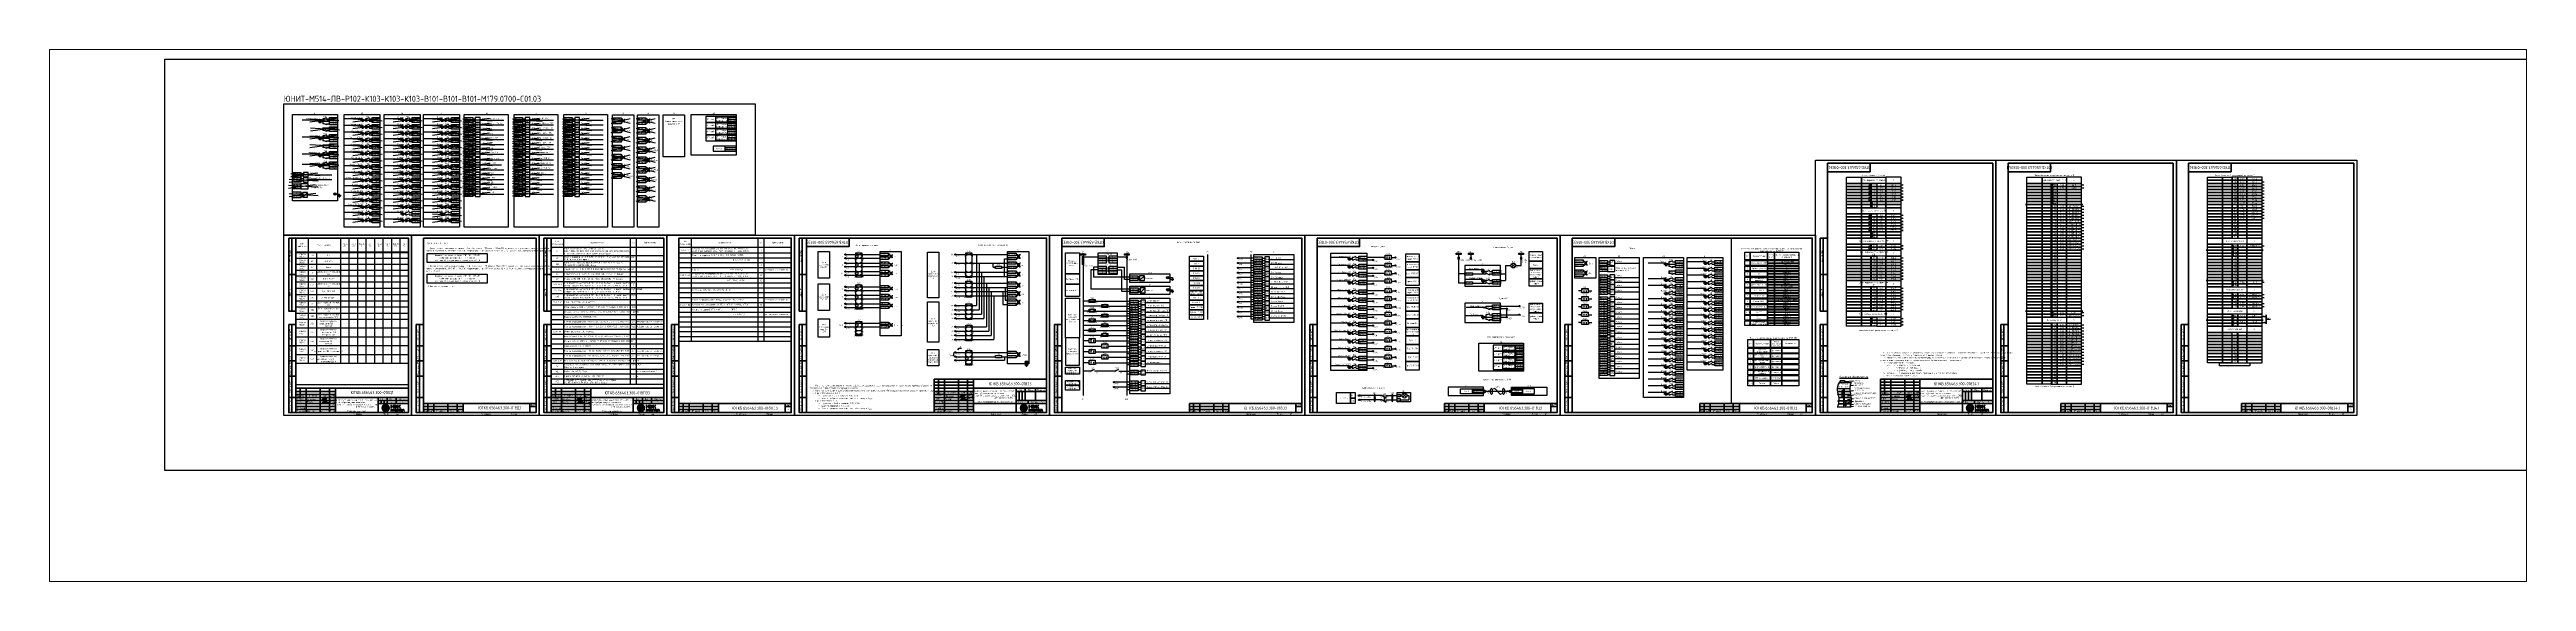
# Paper-space layout 'Э4.1_3' of a CAD drawing. Header units: millimetres. Extents: x -38 to 191, y 81 to 130.
# The model-space entities are those that its viewports show. They can reach past a viewport. Long polylines and large blocks are cut down to what shows.
import ezdxf

# ---------------------------------------------------------------- set-up
doc = ezdxf.new("R2010")
doc.units = ezdxf.units.MM
doc.styles.add('Gost type A_2.5', font='GOST_A.TTF', dxfattribs={"height": 2.5})
doc.styles.add('Gost_type_A', font='GOST_A.TTF')

# ---------------------------------------------------------------- blocks, each defined once
blk = doc.blocks.new('Штамп угловой верхний')
at = {"lineweight": 50}
blk.add_lwpolyline([(0, 0), (70, 0), (70, -14), (0, -14)], close=True, dxfattribs=at)
blk = doc.blocks.new('Формат_А3')
blk.add_lwpolyline([(-420, 297), (0, 297), (0, 0), (-420, 0)], close=True)
at = {"lineweight": 50}
blk.add_lwpolyline([(-400, 292), (-5, 292), (-5, 5), (-400, 5)], close=True, dxfattribs=at)
blk = doc.blocks.new('Штамп левый верхний')
at = {"lineweight": 50}
for points in [[(-12, 0), (-7, 0), (-7, -60), (-12, -60)], [(-7, 0), (0, 0), (0, -60), (-7, -60)], [(-12, -60), (-7, -60), (-7, -120), (-12, -120)], [(-7, -60), (0, -60), (0, -120), (-7, -120)]]:
    blk.add_lwpolyline(points, close=True, dxfattribs=at)
at = {"char_height": 2.5, "width": 60, "attachment_point": 5, "rotation": 90, "style": 'Gost_type_A'}
for s, insert in [('Перв. примен.', (-9.5, -30)), ('Справ. №', (-9.5, -90))]:
    blk.add_mtext(s, dxfattribs=dict(at, insert=insert))
blk = doc.blocks.new('Штамп левый нижний')
at = {"lineweight": 50}
for points in [[(-12, 145), (-7, 145), (-7, 110), (-12, 110)], [(-7, 145), (0, 145), (0, 110), (-7, 110)], [(-12, 110), (-7, 110), (-7, 85), (-12, 85)], [(-12, 85), (-7, 85), (-7, 60), (-12, 60)], [(-7, 110), (0, 110), (0, 85), (-7, 85)], [(-7, 85), (0, 85), (0, 60), (-7, 60)], [(-12, 60), (-7, 60), (-7, 25), (-12, 25)], [(-7, 60), (0, 60), (0, 25), (-7, 25)], [(-12, 25), (-7, 25), (-7, 0), (-12, 0)], [(-7, 25), (0, 25), (0, 0), (-7, 0)]]:
    blk.add_lwpolyline(points, close=True, dxfattribs=at)
at = {"char_height": 2.5, "attachment_point": 5, "rotation": 90, "style": 'Gost_type_A'}
for s, insert, width in [('Подп. и дата', (-9.5, 127.5), 35), ('Инв. № дубл.', (-9.5, 97.5), 25), ('Подп. и дата', (-9.5, 42.5), 35), ('Взам. инв. №', (-9.5, 72.5), 25), ('Инв. N подл.', (-9.5, 12.5), 25)]:
    blk.add_mtext(s, dxfattribs=dict(at, insert=insert, width=width))
blk = doc.blocks.new('*U20')
at = {"lineweight": 0, "true_color": 0x00cb62}
h = blk.add_hatch(color=112, dxfattribs=at)
h.dxf.hatch_style = 1
edge = h.paths.add_edge_path()
edge.add_spline(control_points=[(-12.5, 6.1), (-15.9, 6.1), (-18.6, 3.3), (-18.6, 0)], knot_values=[1, 1, 1, 1, 2, 2, 2, 2], degree=3, periodic=0)
edge.add_spline(control_points=[(-18.6, 0), (-18.6, -3.4), (-15.9, -6.2), (-12.5, -6.2)], knot_values=[0, 0, 0, 0, 1, 1, 1, 1], degree=3, periodic=0)
edge.add_spline(control_points=[(-12.5, -6.2), (-9.1, -6.2), (-6.3, -3.4), (-6.3, 0)], knot_values=[3, 3, 3, 3, 4, 4, 4, 4], degree=3, periodic=0)
edge.add_spline(control_points=[(-6.3, 0), (-6.3, 3.3), (-9.1, 6.1), (-12.5, 6.1)], knot_values=[2, 2, 2, 2, 3, 3, 3, 3], degree=3, periodic=0)
edge = h.paths.add_edge_path(flags=16)
edge.add_spline(control_points=[(-18.2, 0), (-18.2, 3.2), (-15.7, 6), (-12.5, 6)], knot_values=[0, 0, 0, 0, 1, 1, 1, 1], degree=3, periodic=0)
edge.add_spline(control_points=[(-12.5, 6), (-9.2, 6), (-6.7, 3.2), (-6.7, 0)], knot_values=[3, 3, 3, 3, 4, 4, 4, 4], degree=3, periodic=0)
edge.add_spline(control_points=[(-6.7, 0), (-6.7, -3.3), (-9.2, -5.8), (-12.5, -5.8)], knot_values=[2, 2, 2, 2, 3, 3, 3, 3], degree=3, periodic=0)
edge.add_spline(control_points=[(-12.5, -5.8), (-15.7, -5.8), (-18.2, -3.3), (-18.2, 0)], knot_values=[1, 1, 1, 1, 2, 2, 2, 2], degree=3, periodic=0)
h = blk.add_hatch(color=112, dxfattribs=at)
h.dxf.hatch_style = 1
edge = h.paths.add_edge_path()
edge.add_spline(control_points=[(-12.5, 5.5), (-15.7, 5.5), (-18.2, 3), (-18.2, 0)], knot_values=[1, 1, 1, 1, 2, 2, 2, 2], degree=3, periodic=0)
edge.add_spline(control_points=[(-18.2, 0), (-18.2, -3.1), (-15.7, -5.6), (-12.5, -5.6)], knot_values=[0, 0, 0, 0, 1, 1, 1, 1], degree=3, periodic=0)
edge.add_spline(control_points=[(-12.5, -5.6), (-9.3, -5.6), (-6.7, -3.1), (-6.7, 0)], knot_values=[3, 3, 3, 3, 4, 4, 4, 4], degree=3, periodic=0)
edge.add_spline(control_points=[(-6.7, 0), (-6.7, 3), (-9.3, 5.5), (-12.5, 5.5)], knot_values=[2, 2, 2, 2, 3, 3, 3, 3], degree=3, periodic=0)
edge = h.paths.add_edge_path(flags=16)
edge.add_spline(control_points=[(-17.9, 0), (-17.9, 2.9), (-15.5, 5.4), (-12.5, 5.4)], knot_values=[0, 0, 0, 0, 1, 1, 1, 1], degree=3, periodic=0)
edge.add_spline(control_points=[(-12.5, 5.4), (-9.4, 5.4), (-7.1, 2.9), (-7.1, 0)], knot_values=[3, 3, 3, 3, 4, 4, 4, 4], degree=3, periodic=0)
edge.add_spline(control_points=[(-7.1, 0), (-7.1, -3), (-9.4, -5.3), (-12.5, -5.3)], knot_values=[2, 2, 2, 2, 3, 3, 3, 3], degree=3, periodic=0)
edge.add_spline(control_points=[(-12.5, -5.3), (-15.5, -5.3), (-17.9, -3), (-17.9, 0)], knot_values=[1, 1, 1, 1, 2, 2, 2, 2], degree=3, periodic=0)
h = blk.add_hatch(color=112, dxfattribs=at)
h.dxf.hatch_style = 1
edge = h.paths.add_edge_path()
edge.add_spline(control_points=[(-17.9, 0), (-17.9, -2.8), (-15.5, -5), (-12.5, -5)], knot_values=[0, 0, 0, 0, 1, 1, 1, 1], degree=3, periodic=0)
edge.add_spline(control_points=[(-12.5, -5), (-9.5, -5), (-7.1, -2.8), (-7.1, 0)], knot_values=[3, 3, 3, 3, 4, 4, 4, 4], degree=3, periodic=0)
edge.add_spline(control_points=[(-7.1, 0), (-7.1, 2.7), (-9.5, 4.9), (-12.5, 4.9)], knot_values=[2, 2, 2, 2, 3, 3, 3, 3], degree=3, periodic=0)
edge.add_spline(control_points=[(-12.5, 4.9), (-15.5, 4.9), (-17.9, 2.7), (-17.9, 0)], knot_values=[1, 1, 1, 1, 2, 2, 2, 2], degree=3, periodic=0)
edge = h.paths.add_edge_path(flags=16)
edge.add_spline(control_points=[(-17.5, 0), (-17.5, 2.6), (-15.3, 4.8), (-12.5, 4.8)], knot_values=[0, 0, 0, 0, 1, 1, 1, 1], degree=3, periodic=0)
edge.add_spline(control_points=[(-12.5, 4.8), (-9.6, 4.8), (-7.4, 2.6), (-7.4, 0)], knot_values=[3, 3, 3, 3, 4, 4, 4, 4], degree=3, periodic=0)
edge.add_spline(control_points=[(-7.4, 0), (-7.4, -2.7), (-9.6, -4.7), (-12.5, -4.7)], knot_values=[2, 2, 2, 2, 3, 3, 3, 3], degree=3, periodic=0)
edge.add_spline(control_points=[(-12.5, -4.7), (-15.3, -4.7), (-17.5, -2.7), (-17.5, 0)], knot_values=[1, 1, 1, 1, 2, 2, 2, 2], degree=3, periodic=0)
h = blk.add_hatch(color=112, dxfattribs=at)
h.dxf.hatch_style = 1
edge = h.paths.add_edge_path()
edge.add_spline(control_points=[(-7.4, 0), (-7.4, 0.3), (-7.5, 0.6), (-7.5, 0.9)], knot_values=[3, 3, 3, 3, 3.12466, 3.12466, 3.12466, 3.12466], degree=3, periodic=0)
edge.add_spline(control_points=[(-7.5, 0.9), (-8, 2.9), (-10.1, 4.4), (-12.5, 4.4)], knot_values=[2, 2, 2, 2, 2.864772, 2.864772, 2.864772, 2.864772], degree=3, periodic=0)
edge.add_spline(control_points=[(-12.5, 4.4), (-14.9, 4.4), (-16.9, 2.9), (-17.4, 0.9)], knot_values=[1.135231, 1.135231, 1.135231, 1.135231, 2, 2, 2, 2], degree=3, periodic=0)
edge.add_spline(control_points=[(-17.4, 0.9), (-17.5, 0.6), (-17.5, 0.3), (-17.5, 0)], knot_values=[0.875337, 0.875337, 0.875337, 0.875337, 1, 1, 1, 1], degree=3, periodic=0)
edge.add_spline(control_points=[(-17.5, 0), (-17.5, -0.4), (-17.5, -0.7), (-17.4, -1.1)], knot_values=[1, 1, 1, 1, 1.132178, 1.132178, 1.132178, 1.132178], degree=3, periodic=0)
edge.add_spline(control_points=[(-17.4, -1.1), (-16.9, -3), (-14.9, -4.5), (-12.5, -4.5)], knot_values=[0, 0, 0, 0, 0.858028, 0.858028, 0.858028, 0.858028], degree=3, periodic=0)
edge.add_spline(control_points=[(-12.5, -4.5), (-10.1, -4.5), (-8.1, -3), (-7.6, -1.1)], knot_values=[3.141968, 3.141968, 3.141968, 3.141968, 4, 4, 4, 4], degree=3, periodic=0)
edge.add_spline(control_points=[(-7.6, -1.1), (-7.5, -0.7), (-7.4, -0.4), (-7.4, 0)], knot_values=[2.867825, 2.867825, 2.867825, 2.867825, 3, 3, 3, 3], degree=3, periodic=0)
edge = h.paths.add_edge_path(flags=16)
edge.add_spline(control_points=[(-17.2, 0), (-17.2, 0.2), (-17.1, 0.5), (-17.1, 0.8)], knot_values=[1, 1, 1, 1, 1.132889, 1.132889, 1.132889, 1.132889], degree=3, periodic=0)
edge.add_spline(control_points=[(-17.1, 0.8), (-16.6, 2.7), (-14.8, 4.2), (-12.5, 4.2)], knot_values=[0, 0, 0, 0, 0.878882, 0.878882, 0.878882, 0.878882], degree=3, periodic=0)
edge.add_spline(control_points=[(-12.5, 4.2), (-10.1, 4.2), (-8.3, 2.7), (-7.9, 0.8)], knot_values=[3.121118, 3.121118, 3.121118, 3.121118, 4, 4, 4, 4], degree=3, periodic=0)
edge.add_spline(control_points=[(-7.9, 0.8), (-7.8, 0.5), (-7.8, 0.2), (-7.8, 0)], knot_values=[2.867111, 2.867111, 2.867111, 2.867111, 3, 3, 3, 3], degree=3, periodic=0)
edge.add_spline(control_points=[(-7.8, 0), (-7.8, -0.3), (-7.8, -0.6), (-7.9, -0.9)], knot_values=[3, 3, 3, 3, 3.139265, 3.139265, 3.139265, 3.139265], degree=3, periodic=0)
edge.add_spline(control_points=[(-7.9, -0.9), (-8.3, -2.8), (-10.2, -4.1), (-12.5, -4.1), (-14.8, -4.1), (-16.6, -2.8), (-17, -0.9)], knot_values=[1.128324, 1.128324, 1.128324, 1.128324, 2, 2, 2, 2.871676, 2.871676, 2.871676, 2.871676], degree=3, periodic=0)
edge.add_spline(control_points=[(-17, -0.9), (-17.1, -0.6), (-17.2, -0.3), (-17.2, 0)], knot_values=[0.860735, 0.860735, 0.860735, 0.860735, 1, 1, 1, 1], degree=3, periodic=0)
edge = h.paths.add_edge_path(flags=0)
edge.add_spline(control_points=[(-16.8, 0), (-16.8, 0.2), (-16.8, 0.4), (-16.7, 0.6)], knot_values=[1, 1, 1, 1, 1.129952, 1.129952, 1.129952, 1.129952], degree=3, periodic=0)
edge.add_spline(control_points=[(-16.7, 0.6), (-16.3, 2.3), (-14.6, 3.7), (-12.5, 3.7)], knot_values=[0, 0, 0, 0, 0.883348, 0.883348, 0.883348, 0.883348], degree=3, periodic=0)
edge.add_spline(control_points=[(-12.5, 3.7), (-10.3, 3.7), (-8.6, 2.3), (-8.2, 0.6)], knot_values=[3.11667, 3.11667, 3.11667, 3.11667, 4, 4, 4, 4], degree=3, periodic=0)
edge.add_spline(control_points=[(-8.2, 0.6), (-8.2, 0.4), (-8.1, 0.2), (-8.1, 0)], knot_values=[2.870028, 2.870028, 2.870028, 2.870028, 3, 3, 3, 3], degree=3, periodic=0)
edge.add_spline(control_points=[(-8.1, 0), (-8.1, -0.3), (-8.2, -0.5), (-8.2, -0.8)], knot_values=[3, 3, 3, 3, 3.135947, 3.135947, 3.135947, 3.135947], degree=3, periodic=0)
edge.add_spline(control_points=[(-8.2, -0.8), (-8.6, -2.4), (-10.3, -3.5), (-12.5, -3.5)], knot_values=[2, 2, 2, 2, 2.876458, 2.876458, 2.876458, 2.876458], degree=3, periodic=0)
edge.add_spline(control_points=[(-12.5, -3.5), (-14.6, -3.5), (-16.3, -2.4), (-16.7, -0.8)], knot_values=[1.12352, 1.12352, 1.12352, 1.12352, 2, 2, 2, 2], degree=3, periodic=0)
edge.add_spline(control_points=[(-16.7, -0.8), (-16.8, -0.5), (-16.8, -0.3), (-16.8, 0)], knot_values=[0.864077, 0.864077, 0.864077, 0.864077, 1, 1, 1, 1], degree=3, periodic=0)
edge = h.paths.add_edge_path(flags=0)
edge.add_spline(control_points=[(-16.4, 0), (-16.4, 0.1), (-16.4, 0.3), (-16.4, 0.5)], knot_values=[1, 1, 1, 1, 1.126377, 1.126377, 1.126377, 1.126377], degree=3, periodic=0)
edge.add_spline(control_points=[(-16.4, 0.5), (-16, 1.9), (-14.5, 3.1), (-12.5, 3.1)], knot_values=[0, 0, 0, 0, 0.888928, 0.888928, 0.888928, 0.888928], degree=3, periodic=0)
edge.add_spline(control_points=[(-12.5, 3.1), (-10.5, 3.1), (-8.9, 1.9), (-8.6, 0.5)], knot_values=[3.111075, 3.111075, 3.111075, 3.111075, 4, 4, 4, 4], degree=3, periodic=0)
edge.add_spline(control_points=[(-8.6, 0.5), (-8.5, 0.3), (-8.5, 0.1), (-8.5, 0)], knot_values=[2.87362, 2.87362, 2.87362, 2.87362, 3, 3, 3, 3], degree=3, periodic=0)
edge.add_spline(control_points=[(-8.5, 0), (-8.5, -0.2), (-8.5, -0.4), (-8.6, -0.6)], knot_values=[3, 3, 3, 3, 3.131788, 3.131788, 3.131788, 3.131788], degree=3, periodic=0)
edge.add_spline(control_points=[(-8.6, -0.6), (-8.9, -2), (-10.5, -3), (-12.5, -3)], knot_values=[2, 2, 2, 2, 2.882553, 2.882553, 2.882553, 2.882553], degree=3, periodic=0)
edge.add_spline(control_points=[(-12.5, -3), (-14.5, -3), (-16, -2), (-16.3, -0.6)], knot_values=[1.117444, 1.117444, 1.117444, 1.117444, 2, 2, 2, 2], degree=3, periodic=0)
edge.add_spline(control_points=[(-16.3, -0.6), (-16.4, -0.4), (-16.4, -0.2), (-16.4, 0)], knot_values=[0.868215, 0.868215, 0.868215, 0.868215, 1, 1, 1, 1], degree=3, periodic=0)
edge = h.paths.add_edge_path(flags=0)
edge.add_spline(control_points=[(-16, -0.5), (-16, -0.3), (-16.1, -0.2), (-16.1, 0), (-16.1, 0.1), (-16, 0.2), (-16, 0.4)], knot_values=[0.873534, 0.873534, 0.873534, 0.873534, 1, 1, 1, 1.12176, 1.12176, 1.12176, 1.12176], degree=3, periodic=0)
edge.add_spline(control_points=[(-16, 0.4), (-15.7, 1.5), (-14.3, 2.5), (-12.5, 2.5), (-10.6, 2.5), (-9.2, 1.5), (-8.9, 0.4)], knot_values=[3.103684, 3.103684, 3.103684, 3.103684, 3.999991, 3.999991, 3.999991, 4.896306, 4.896306, 4.896306, 4.896306], degree=3, periodic=0)
edge.add_spline(control_points=[(-8.9, 0.4), (-8.9, 0.2), (-8.9, 0.1), (-8.9, 0), (-8.9, -0.2), (-8.9, -0.3), (-8.9, -0.5)], knot_values=[2.878251, 2.878251, 2.878251, 2.878251, 3, 3, 3, 3.126453, 3.126453, 3.126453, 3.126453], degree=3, periodic=0)
edge.add_spline(control_points=[(-8.9, -0.5), (-9.2, -1.6), (-10.6, -2.4), (-12.5, -2.4), (-14.3, -2.4), (-15.7, -1.6), (-16, -0.5)], knot_values=[1.109435, 1.109435, 1.109435, 1.109435, 2.000012, 2.000012, 2.000012, 2.890577, 2.890577, 2.890577, 2.890577], degree=3, periodic=0)
edge = h.paths.add_edge_path(flags=0)
edge.add_spline(control_points=[(-15.7, 0), (-15.7, 0.1), (-15.7, 0.2), (-15.6, 0.3)], knot_values=[1, 1, 1, 1, 1.121318, 1.121318, 1.121318, 1.121318], degree=3, periodic=0)
edge.add_spline(control_points=[(-15.6, 0.3), (-15.4, 1.2), (-14.1, 1.9), (-12.5, 1.9)], knot_values=[0, 0, 0, 0, 0.9007, 0.9007, 0.9007, 0.9007], degree=3, periodic=0)
edge.add_spline(control_points=[(-12.5, 1.9), (-10.8, 1.9), (-9.5, 1.2), (-9.3, 0.3)], knot_values=[3.099305, 3.099305, 3.099305, 3.099305, 4, 4, 4, 4], degree=3, periodic=0)
edge.add_spline(control_points=[(-9.3, 0.3), (-9.3, 0.2), (-9.2, 0.1), (-9.2, 0)], knot_values=[2.878676, 2.878676, 2.878676, 2.878676, 3, 3, 3, 3], degree=3, periodic=0)
edge.add_spline(control_points=[(-9.2, 0), (-9.2, -0.2), (-9.3, -0.3), (-9.3, -0.4)], knot_values=[3, 3, 3, 3, 3.126159, 3.126159, 3.126159, 3.126159], degree=3, periodic=0)
edge.add_spline(control_points=[(-9.3, -0.4), (-9.5, -1.2), (-10.8, -1.8), (-12.5, -1.8), (-14.1, -1.8), (-15.4, -1.2), (-15.6, -0.4)], knot_values=[1.105344, 1.105344, 1.105344, 1.105344, 1.999995, 1.999995, 1.999995, 2.89465, 2.89465, 2.89465, 2.89465], degree=3, periodic=0)
edge.add_spline(control_points=[(-15.6, -0.4), (-15.7, -0.3), (-15.7, -0.2), (-15.7, 0)], knot_values=[0.873848, 0.873848, 0.873848, 0.873848, 1, 1, 1, 1], degree=3, periodic=0)
edge = h.paths.add_edge_path(flags=0)
edge.add_spline(control_points=[(-15.3, 0), (-15.3, 0), (-15.3, 0.1), (-15.3, 0.2)], knot_values=[1, 1, 1, 1, 1.112633, 1.112633, 1.112633, 1.112633], degree=3, periodic=0)
edge.add_spline(control_points=[(-15.3, 0.2), (-15.1, 0.8), (-13.9, 1.4), (-12.5, 1.4)], knot_values=[0, 0, 0, 0, 0.904875, 0.904875, 0.904875, 0.904875], degree=3, periodic=0)
edge.add_spline(control_points=[(-12.5, 1.4), (-11, 1.4), (-9.9, 0.8), (-9.6, 0.2)], knot_values=[3.095133, 3.095133, 3.095133, 3.095133, 4, 4, 4, 4], degree=3, periodic=0)
edge.add_spline(control_points=[(-9.6, 0.2), (-9.6, 0.1), (-9.6, 0), (-9.6, 0)], knot_values=[2.887357, 2.887357, 2.887357, 2.887357, 3, 3, 3, 3], degree=3, periodic=0)
edge.add_spline(control_points=[(-9.6, 0), (-9.6, -0.1), (-9.6, -0.2), (-9.7, -0.3)], knot_values=[3, 3, 3, 3, 3.117814, 3.117814, 3.117814, 3.117814], degree=3, periodic=0)
edge.add_spline(control_points=[(-9.7, -0.3), (-9.9, -0.9), (-11, -1.2), (-12.5, -1.2)], knot_values=[2, 2, 2, 2, 2.897768, 2.897768, 2.897768, 2.897768], degree=3, periodic=0)
edge.add_spline(control_points=[(-12.5, -1.2), (-13.9, -1.2), (-15.1, -0.9), (-15.3, -0.3)], knot_values=[1.102221, 1.102221, 1.102221, 1.102221, 2, 2, 2, 2], degree=3, periodic=0)
edge.add_spline(control_points=[(-15.3, -0.3), (-15.3, -0.2), (-15.3, -0.1), (-15.3, 0)], knot_values=[0.882198, 0.882198, 0.882198, 0.882198, 1, 1, 1, 1], degree=3, periodic=0)
edge = h.paths.add_edge_path(flags=0)
edge.add_spline(control_points=[(-15, 0), (-15, 0), (-15, 0), (-14.9, 0)], knot_values=[0.901648, 0.901648, 0.901648, 0.901648, 1, 1, 1, 1], degree=3, periodic=0)
edge.add_spline(control_points=[(-14.9, 0), (-14.8, 0.4), (-13.9, 0.8), (-12.5, 0.8)], knot_values=[0, 0, 0, 0, 0.912829, 0.912829, 0.912829, 0.912829], degree=3, periodic=0)
edge.add_spline(control_points=[(-12.5, 0.8), (-11.1, 0.8), (-10.2, 0.4), (-10, 0)], knot_values=[3.087219, 3.087219, 3.087219, 3.087219, 4, 4, 4, 4], degree=3, periodic=0)
edge.add_spline(control_points=[(-10, 0), (-10, 0), (-10, 0), (-10, 0)], knot_values=[3, 3, 3, 3, 3.098413, 3.098413, 3.098413, 3.098413], degree=3, periodic=0)
edge.add_spline(control_points=[(-10, 0), (-10, -0.1), (-10, -0.1), (-10, -0.1)], knot_values=[2.896056, 2.896056, 2.896056, 2.896056, 3, 3, 3, 3], degree=3, periodic=0)
edge.add_spline(control_points=[(-10, -0.1), (-10.2, -0.4), (-11.1, -0.7), (-12.5, -0.7)], knot_values=[2, 2, 2, 2, 2.903474, 2.903474, 2.903474, 2.903474], degree=3, periodic=0)
edge.add_spline(control_points=[(-12.5, -0.7), (-13.8, -0.7), (-14.8, -0.4), (-14.9, -0.1)], knot_values=[1.096469, 1.096469, 1.096469, 1.096469, 2, 2, 2, 2], degree=3, periodic=0)
edge.add_spline(control_points=[(-14.9, -0.1), (-15, -0.1), (-15, -0.1), (-15, 0)], knot_values=[1, 1, 1, 1, 1.103878, 1.103878, 1.103878, 1.103878], degree=3, periodic=0)
edge = h.paths.add_edge_path(flags=0)
edge.add_spline(control_points=[(-14.6, 0), (-14.6, 0), (-13.3, 0.1), (-12.5, 0.1)], knot_values=[1, 1, 1, 1, 2, 2, 2, 2], degree=3, periodic=0)
edge.add_spline(control_points=[(-12.5, 0.1), (-11.7, 0.1), (-10.4, 0), (-10.4, 0)], knot_values=[2, 2, 2, 2, 3, 3, 3, 3], degree=3, periodic=0)
edge.add_spline(control_points=[(-10.4, 0), (-10.4, -0.1), (-11.7, -0.2), (-12.5, -0.2)], knot_values=[3, 3, 3, 3, 4, 4, 4, 4], degree=3, periodic=0)
edge.add_spline(control_points=[(-12.5, -0.2), (-13.3, -0.2), (-14.6, -0.1), (-14.6, 0)], knot_values=[0, 0, 0, 0, 1, 1, 1, 1], degree=3, periodic=0)
h = blk.add_hatch(color=112, dxfattribs=at)
h.dxf.hatch_style = 1
edge = h.paths.add_edge_path()
edge.add_spline(control_points=[(-16.7, 0.6), (-16.3, 2.3), (-14.6, 3.7), (-12.5, 3.7)], knot_values=[0, 0, 0, 0, 0.883348, 0.883348, 0.883348, 0.883348], degree=3, periodic=0)
edge.add_spline(control_points=[(-12.5, 3.7), (-10.3, 3.7), (-8.6, 2.3), (-8.2, 0.6)], knot_values=[3.11667, 3.11667, 3.11667, 3.11667, 4, 4, 4, 4], degree=3, periodic=0)
edge.add_spline(control_points=[(-8.2, 0.6), (-8.2, 0.4), (-8.1, 0.2), (-8.1, 0)], knot_values=[2.870028, 2.870028, 2.870028, 2.870028, 3, 3, 3, 3], degree=3, periodic=0)
edge.add_spline(control_points=[(-8.1, 0), (-8.1, -0.3), (-8.2, -0.5), (-8.2, -0.8)], knot_values=[3, 3, 3, 3, 3.135947, 3.135947, 3.135947, 3.135947], degree=3, periodic=0)
edge.add_spline(control_points=[(-8.2, -0.8), (-8.6, -2.4), (-10.3, -3.5), (-12.5, -3.5)], knot_values=[2, 2, 2, 2, 2.876458, 2.876458, 2.876458, 2.876458], degree=3, periodic=0)
edge.add_spline(control_points=[(-12.5, -3.5), (-13.9, -3.5), (-15.1, -3.1), (-15.8, -2.3)], knot_values=[1.431996, 1.431996, 1.431996, 1.431996, 2, 2, 2, 2], degree=3, periodic=0)
edge.add_line((-15.8, -2.3), (-16.1, -2.5))
edge.add_spline(control_points=[(-16.1, -2.5), (-15.3, -3.3), (-13.9, -3.9), (-12.5, -3.9)], knot_values=[0, 0, 0, 0, 0.570003, 0.570003, 0.570003, 0.570003], degree=3, periodic=0)
edge.add_spline(control_points=[(-12.5, -3.9), (-10.2, -3.9), (-8.4, -2.6), (-7.9, -0.9)], knot_values=[3.139265, 3.139265, 3.139265, 3.139265, 4, 4, 4, 4], degree=3, periodic=0)
edge.add_spline(control_points=[(-7.9, -0.9), (-7.8, -0.6), (-7.8, -0.3), (-7.8, 0), (-7.8, 0.2), (-7.8, 0.5), (-7.9, 0.8)], knot_values=[2.871676, 2.871676, 2.871676, 2.871676, 3, 3, 3, 3.121118, 3.121118, 3.121118, 3.121118], degree=3, periodic=0)
edge.add_spline(control_points=[(-7.9, 0.8), (-8.3, 2.5), (-10.2, 3.8), (-12.5, 3.8)], knot_values=[2, 2, 2, 2, 2.867111, 2.867111, 2.867111, 2.867111], degree=3, periodic=0)
edge.add_spline(control_points=[(-12.5, 3.8), (-14.7, 3.8), (-16.6, 2.5), (-17.1, 0.8)], knot_values=[1.132889, 1.132889, 1.132889, 1.132889, 2, 2, 2, 2], degree=3, periodic=0)
edge.add_spline(control_points=[(-17.1, 0.8), (-17.1, 0.5), (-17.1, 0.2), (-17.1, 0), (-17.1, -0.3), (-17.1, -0.6), (-17, -0.9)], knot_values=[0.878882, 0.878882, 0.878882, 0.878882, 1, 1, 1, 1.128324, 1.128324, 1.128324, 1.128324], degree=3, periodic=0)
edge.add_spline(control_points=[(-17, -0.9), (-16.9, -1.5), (-16.6, -2), (-16.1, -2.5)], knot_values=[0.570003, 0.570003, 0.570003, 0.570003, 0.860735, 0.860735, 0.860735, 0.860735], degree=3, periodic=0)
edge.add_line((-16.1, -2.5), (-15.8, -2.3))
edge.add_spline(control_points=[(-15.8, -2.3), (-16.3, -1.8), (-16.6, -1.3), (-16.7, -0.8)], knot_values=[1.12352, 1.12352, 1.12352, 1.12352, 1.431996, 1.431996, 1.431996, 1.431996], degree=3, periodic=0)
edge.add_spline(control_points=[(-16.7, -0.8), (-16.8, -0.5), (-16.8, -0.3), (-16.8, 0)], knot_values=[0.864077, 0.864077, 0.864077, 0.864077, 1, 1, 1, 1], degree=3, periodic=0)
edge.add_spline(control_points=[(-16.8, 0), (-16.8, 0.2), (-16.8, 0.4), (-16.7, 0.6)], knot_values=[1, 1, 1, 1, 1.129952, 1.129952, 1.129952, 1.129952], degree=3, periodic=0)
h = blk.add_hatch(color=112, dxfattribs=at)
h.dxf.hatch_style = 1
edge = h.paths.add_edge_path()
edge.add_spline(control_points=[(-16.8, 0), (-16.8, -0.3), (-16.7, -0.5), (-16.7, -0.8)], knot_values=[1, 1, 1, 1, 1.12352, 1.12352, 1.12352, 1.12352], degree=3, periodic=0)
edge.add_spline(control_points=[(-16.7, -0.8), (-16.3, -2.2), (-14.5, -3.3), (-12.5, -3.3)], knot_values=[0, 0, 0, 0, 0.864077, 0.864077, 0.864077, 0.864077], degree=3, periodic=0)
edge.add_spline(control_points=[(-12.5, -3.3), (-10.4, -3.3), (-8.7, -2.2), (-8.2, -0.8)], knot_values=[3.135947, 3.135947, 3.135947, 3.135947, 4, 4, 4, 4], degree=3, periodic=0)
edge.add_spline(control_points=[(-8.2, -0.8), (-8.2, -0.5), (-8.2, -0.3), (-8.2, 0)], knot_values=[2.876458, 2.876458, 2.876458, 2.876458, 3, 3, 3, 3], degree=3, periodic=0)
edge.add_spline(control_points=[(-8.2, 0), (-8.2, 0.2), (-8.2, 0.4), (-8.2, 0.6)], knot_values=[3, 3, 3, 3, 3.11667, 3.11667, 3.11667, 3.11667], degree=3, periodic=0)
edge.add_spline(control_points=[(-8.2, 0.6), (-8.7, 2.1), (-10.4, 3.2), (-12.5, 3.2)], knot_values=[2, 2, 2, 2, 2.870028, 2.870028, 2.870028, 2.870028], degree=3, periodic=0)
edge.add_spline(control_points=[(-12.5, 3.2), (-14.5, 3.2), (-16.3, 2.1), (-16.7, 0.6)], knot_values=[1.129952, 1.129952, 1.129952, 1.129952, 2, 2, 2, 2], degree=3, periodic=0)
edge.add_spline(control_points=[(-16.7, 0.6), (-16.8, 0.4), (-16.8, 0.2), (-16.8, 0)], knot_values=[0.883348, 0.883348, 0.883348, 0.883348, 1, 1, 1, 1], degree=3, periodic=0)
edge = h.paths.add_edge_path(flags=16)
edge.add_spline(control_points=[(-16.4, 0), (-16.4, 0.1), (-16.4, 0.3), (-16.4, 0.5)], knot_values=[1, 1, 1, 1, 1.126377, 1.126377, 1.126377, 1.126377], degree=3, periodic=0)
edge.add_spline(control_points=[(-16.4, 0.5), (-16, 1.9), (-14.5, 3.1), (-12.5, 3.1)], knot_values=[0, 0, 0, 0, 0.888928, 0.888928, 0.888928, 0.888928], degree=3, periodic=0)
edge.add_spline(control_points=[(-12.5, 3.1), (-10.5, 3.1), (-8.9, 1.9), (-8.6, 0.5)], knot_values=[3.111075, 3.111075, 3.111075, 3.111075, 4, 4, 4, 4], degree=3, periodic=0)
edge.add_spline(control_points=[(-8.6, 0.5), (-8.5, 0.3), (-8.5, 0.1), (-8.5, 0)], knot_values=[2.87362, 2.87362, 2.87362, 2.87362, 3, 3, 3, 3], degree=3, periodic=0)
edge.add_spline(control_points=[(-8.5, 0), (-8.5, -0.2), (-8.5, -0.4), (-8.6, -0.6)], knot_values=[3, 3, 3, 3, 3.131788, 3.131788, 3.131788, 3.131788], degree=3, periodic=0)
edge.add_spline(control_points=[(-8.6, -0.6), (-8.9, -2), (-10.5, -3), (-12.5, -3)], knot_values=[2, 2, 2, 2, 2.882553, 2.882553, 2.882553, 2.882553], degree=3, periodic=0)
edge.add_spline(control_points=[(-12.5, -3), (-14.5, -3), (-16, -2), (-16.3, -0.6)], knot_values=[1.117444, 1.117444, 1.117444, 1.117444, 2, 2, 2, 2], degree=3, periodic=0)
edge.add_spline(control_points=[(-16.3, -0.6), (-16.4, -0.4), (-16.4, -0.2), (-16.4, 0)], knot_values=[0.868215, 0.868215, 0.868215, 0.868215, 1, 1, 1, 1], degree=3, periodic=0)
edge = h.paths.add_edge_path(flags=0)
edge.add_spline(control_points=[(-16, -0.5), (-16, -0.3), (-16.1, -0.2), (-16.1, 0), (-16.1, 0.1), (-16, 0.2), (-16, 0.4)], knot_values=[0.873534, 0.873534, 0.873534, 0.873534, 1, 1, 1, 1.12176, 1.12176, 1.12176, 1.12176], degree=3, periodic=0)
edge.add_spline(control_points=[(-16, 0.4), (-15.7, 1.5), (-14.3, 2.5), (-12.5, 2.5), (-10.6, 2.5), (-9.2, 1.5), (-8.9, 0.4)], knot_values=[3.103684, 3.103684, 3.103684, 3.103684, 3.999991, 3.999991, 3.999991, 4.896306, 4.896306, 4.896306, 4.896306], degree=3, periodic=0)
edge.add_spline(control_points=[(-8.9, 0.4), (-8.9, 0.2), (-8.9, 0.1), (-8.9, 0), (-8.9, -0.2), (-8.9, -0.3), (-8.9, -0.5)], knot_values=[2.878251, 2.878251, 2.878251, 2.878251, 3, 3, 3, 3.126453, 3.126453, 3.126453, 3.126453], degree=3, periodic=0)
edge.add_spline(control_points=[(-8.9, -0.5), (-9.2, -1.6), (-10.6, -2.4), (-12.5, -2.4), (-14.3, -2.4), (-15.7, -1.6), (-16, -0.5)], knot_values=[1.109435, 1.109435, 1.109435, 1.109435, 2.000012, 2.000012, 2.000012, 2.890577, 2.890577, 2.890577, 2.890577], degree=3, periodic=0)
edge = h.paths.add_edge_path(flags=0)
edge.add_spline(control_points=[(-15.7, 0), (-15.7, 0.1), (-15.7, 0.2), (-15.6, 0.3)], knot_values=[1, 1, 1, 1, 1.121318, 1.121318, 1.121318, 1.121318], degree=3, periodic=0)
edge.add_spline(control_points=[(-15.6, 0.3), (-15.4, 1.2), (-14.1, 1.9), (-12.5, 1.9)], knot_values=[0, 0, 0, 0, 0.9007, 0.9007, 0.9007, 0.9007], degree=3, periodic=0)
edge.add_spline(control_points=[(-12.5, 1.9), (-10.8, 1.9), (-9.5, 1.2), (-9.3, 0.3)], knot_values=[3.099305, 3.099305, 3.099305, 3.099305, 4, 4, 4, 4], degree=3, periodic=0)
edge.add_spline(control_points=[(-9.3, 0.3), (-9.3, 0.2), (-9.2, 0.1), (-9.2, 0)], knot_values=[2.878676, 2.878676, 2.878676, 2.878676, 3, 3, 3, 3], degree=3, periodic=0)
edge.add_spline(control_points=[(-9.2, 0), (-9.2, -0.2), (-9.3, -0.3), (-9.3, -0.4)], knot_values=[3, 3, 3, 3, 3.126159, 3.126159, 3.126159, 3.126159], degree=3, periodic=0)
edge.add_spline(control_points=[(-9.3, -0.4), (-9.5, -1.2), (-10.8, -1.8), (-12.5, -1.8), (-14.1, -1.8), (-15.4, -1.2), (-15.6, -0.4)], knot_values=[1.105344, 1.105344, 1.105344, 1.105344, 1.999995, 1.999995, 1.999995, 2.89465, 2.89465, 2.89465, 2.89465], degree=3, periodic=0)
edge.add_spline(control_points=[(-15.6, -0.4), (-15.7, -0.3), (-15.7, -0.2), (-15.7, 0)], knot_values=[0.873848, 0.873848, 0.873848, 0.873848, 1, 1, 1, 1], degree=3, periodic=0)
edge = h.paths.add_edge_path(flags=0)
edge.add_spline(control_points=[(-15.3, 0.2), (-15.1, 0.8), (-13.9, 1.4), (-12.5, 1.4)], knot_values=[0, 0, 0, 0, 0.904875, 0.904875, 0.904875, 0.904875], degree=3, periodic=0)
edge.add_spline(control_points=[(-12.5, 1.4), (-11, 1.4), (-9.9, 0.8), (-9.6, 0.2)], knot_values=[3.095133, 3.095133, 3.095133, 3.095133, 4, 4, 4, 4], degree=3, periodic=0)
edge.add_spline(control_points=[(-9.6, 0.2), (-9.6, 0.1), (-9.6, 0), (-9.6, 0)], knot_values=[2.887357, 2.887357, 2.887357, 2.887357, 3, 3, 3, 3], degree=3, periodic=0)
edge.add_spline(control_points=[(-9.7, -0.3), (-9.6, -0.2), (-9.6, -0.1), (-9.6, 0)], knot_values=[3, 3, 3, 3, 3.117814, 3.117814, 3.117814, 3.117814], degree=3, periodic=0)
edge.add_spline(control_points=[(-9.7, -0.3), (-9.9, -0.9), (-11, -1.2), (-12.5, -1.2)], knot_values=[2, 2, 2, 2, 2.897768, 2.897768, 2.897768, 2.897768], degree=3, periodic=0)
edge.add_spline(control_points=[(-12.5, -1.2), (-13.9, -1.2), (-15.1, -0.9), (-15.3, -0.3)], knot_values=[1.102221, 1.102221, 1.102221, 1.102221, 2, 2, 2, 2], degree=3, periodic=0)
edge.add_spline(control_points=[(-15.3, 0), (-15.3, -0.1), (-15.3, -0.2), (-15.3, -0.3)], knot_values=[0.882198, 0.882198, 0.882198, 0.882198, 1, 1, 1, 1], degree=3, periodic=0)
edge.add_spline(control_points=[(-15.3, 0), (-15.3, 0), (-15.3, 0.1), (-15.3, 0.2)], knot_values=[1, 1, 1, 1, 1.112633, 1.112633, 1.112633, 1.112633], degree=3, periodic=0)
edge = h.paths.add_edge_path(flags=0)
edge.add_spline(control_points=[(-12.5, 0.4), (-13.3, 0.4), (-14.7, 0.3), (-14.9, 0)], knot_values=[0, 0, 0, 0, 0.901648, 0.901648, 0.901648, 0.901648], degree=3, periodic=0)
edge.add_spline(control_points=[(-14.9, 0), (-14.8, 0.4), (-13.9, 0.8), (-12.5, 0.8)], knot_values=[0, 0, 0, 0, 0.912829, 0.912829, 0.912829, 0.912829], degree=3, periodic=0)
edge.add_spline(control_points=[(-12.5, 0.8), (-11.1, 0.8), (-10.2, 0.4), (-10, 0)], knot_values=[3.087219, 3.087219, 3.087219, 3.087219, 4, 4, 4, 4], degree=3, periodic=0)
edge.add_spline(control_points=[(-10, 0), (-10, 0), (-10, 0), (-10, 0)], knot_values=[3, 3, 3, 3, 3.098413, 3.098413, 3.098413, 3.098413], degree=3, periodic=0)
edge.add_spline(control_points=[(-10, 0), (-10, -0.1), (-10, -0.1), (-10, -0.1)], knot_values=[2.896056, 2.896056, 2.896056, 2.896056, 3, 3, 3, 3], degree=3, periodic=0)
edge.add_spline(control_points=[(-12.5, -0.4), (-11.6, -0.4), (-10.3, -0.4), (-10, -0.1)], knot_values=[2, 2, 2, 2, 2.896056, 2.896056, 2.896056, 2.896056], degree=3, periodic=0)
edge.add_spline(control_points=[(-10, -0.1), (-10.2, -0.4), (-11.1, -0.7), (-12.5, -0.7)], knot_values=[2, 2, 2, 2, 2.903474, 2.903474, 2.903474, 2.903474], degree=3, periodic=0)
edge.add_spline(control_points=[(-12.5, -0.7), (-13.8, -0.7), (-14.8, -0.4), (-14.9, -0.1)], knot_values=[1.096469, 1.096469, 1.096469, 1.096469, 2, 2, 2, 2], degree=3, periodic=0)
edge.add_spline(control_points=[(-14.9, -0.1), (-15, -0.1), (-15, -0.1), (-15, 0)], knot_values=[1, 1, 1, 1, 1.103878, 1.103878, 1.103878, 1.103878], degree=3, periodic=0)
edge.add_spline(control_points=[(-15, 0), (-15, 0), (-15, 0), (-14.9, 0)], knot_values=[0.901648, 0.901648, 0.901648, 0.901648, 1, 1, 1, 1], degree=3, periodic=0)
edge = h.paths.add_edge_path(flags=0)
edge.add_spline(control_points=[(-14.6, 0), (-14.6, 0), (-13.3, 0.1), (-12.5, 0.1)], knot_values=[1, 1, 1, 1, 2, 2, 2, 2], degree=3, periodic=0)
edge.add_spline(control_points=[(-12.5, 0.1), (-11.7, 0.1), (-10.4, 0), (-10.4, 0)], knot_values=[2, 2, 2, 2, 3, 3, 3, 3], degree=3, periodic=0)
edge.add_spline(control_points=[(-10.4, 0), (-10.4, -0.1), (-11.7, -0.2), (-12.5, -0.2)], knot_values=[3, 3, 3, 3, 4, 4, 4, 4], degree=3, periodic=0)
edge.add_spline(control_points=[(-12.5, -0.2), (-13.3, -0.2), (-14.6, -0.1), (-14.6, 0)], knot_values=[0, 0, 0, 0, 1, 1, 1, 1], degree=3, periodic=0)
h = blk.add_hatch(color=112, dxfattribs=at)
h.dxf.hatch_style = 1
edge = h.paths.add_edge_path()
edge.add_spline(control_points=[(-16.4, 0.5), (-16.4, 0.3), (-16.4, 0.1), (-16.4, 0)], knot_values=[0.888928, 0.888928, 0.888928, 0.888928, 1, 1, 1, 1], degree=3, periodic=0)
edge.add_spline(control_points=[(-16.4, 0), (-16.4, -0.2), (-16.4, -0.4), (-16.3, -0.6)], knot_values=[1, 1, 1, 1, 1.117444, 1.117444, 1.117444, 1.117444], degree=3, periodic=0)
edge.add_spline(control_points=[(-16.3, -0.6), (-16, -1.8), (-14.4, -2.7), (-12.5, -2.7)], knot_values=[0, 0, 0, 0, 0.868215, 0.868215, 0.868215, 0.868215], degree=3, periodic=0)
edge.add_spline(control_points=[(-12.5, -2.7), (-10.6, -2.7), (-9, -1.8), (-8.6, -0.6)], knot_values=[3.131788, 3.131788, 3.131788, 3.131788, 4, 4, 4, 4], degree=3, periodic=0)
edge.add_spline(control_points=[(-8.6, -0.6), (-8.6, -0.4), (-8.5, -0.2), (-8.5, 0)], knot_values=[2.882553, 2.882553, 2.882553, 2.882553, 3, 3, 3, 3], degree=3, periodic=0)
edge.add_spline(control_points=[(-8.5, 0), (-8.5, 0.1), (-8.5, 0.3), (-8.6, 0.5)], knot_values=[3, 3, 3, 3, 3.111075, 3.111075, 3.111075, 3.111075], degree=3, periodic=0)
edge.add_spline(control_points=[(-8.6, 0.5), (-9, 1.7), (-10.6, 2.6), (-12.5, 2.6)], knot_values=[2, 2, 2, 2, 2.87362, 2.87362, 2.87362, 2.87362], degree=3, periodic=0)
edge.add_spline(control_points=[(-12.5, 2.6), (-14.4, 2.6), (-16, 1.7), (-16.4, 0.5)], knot_values=[1.126377, 1.126377, 1.126377, 1.126377, 2, 2, 2, 2], degree=3, periodic=0)
edge = h.paths.add_edge_path(flags=16)
edge.add_spline(control_points=[(-16, 0.4), (-15.7, 1.5), (-14.3, 2.5), (-12.5, 2.5), (-10.6, 2.5), (-9.2, 1.5), (-8.9, 0.4)], knot_values=[3.103684, 3.103684, 3.103684, 3.103684, 3.999991, 3.999991, 3.999991, 4.896306, 4.896306, 4.896306, 4.896306], degree=3, periodic=0)
edge.add_spline(control_points=[(-8.9, 0.4), (-8.9, 0.2), (-8.9, 0.1), (-8.9, 0), (-8.9, -0.2), (-8.9, -0.3), (-8.9, -0.5)], knot_values=[2.878251, 2.878251, 2.878251, 2.878251, 3, 3, 3, 3.126453, 3.126453, 3.126453, 3.126453], degree=3, periodic=0)
edge.add_spline(control_points=[(-8.9, -0.5), (-9.2, -1.6), (-10.6, -2.4), (-12.5, -2.4), (-14.3, -2.4), (-15.7, -1.6), (-16, -0.5)], knot_values=[1.109435, 1.109435, 1.109435, 1.109435, 2.000012, 2.000012, 2.000012, 2.890577, 2.890577, 2.890577, 2.890577], degree=3, periodic=0)
edge.add_spline(control_points=[(-16, -0.5), (-16, -0.3), (-16.1, -0.2), (-16.1, 0), (-16.1, 0.1), (-16, 0.2), (-16, 0.4)], knot_values=[0.873534, 0.873534, 0.873534, 0.873534, 1, 1, 1, 1.12176, 1.12176, 1.12176, 1.12176], degree=3, periodic=0)
edge = h.paths.add_edge_path(flags=0)
edge.add_spline(control_points=[(-15.6, 0.3), (-15.4, 1.2), (-14.1, 1.9), (-12.5, 1.9)], knot_values=[0, 0, 0, 0, 0.9007, 0.9007, 0.9007, 0.9007], degree=3, periodic=0)
edge.add_spline(control_points=[(-12.5, 1.9), (-10.8, 1.9), (-9.5, 1.2), (-9.3, 0.3)], knot_values=[3.099305, 3.099305, 3.099305, 3.099305, 4, 4, 4, 4], degree=3, periodic=0)
edge.add_spline(control_points=[(-9.3, 0.3), (-9.3, 0.2), (-9.2, 0.1), (-9.2, 0)], knot_values=[2.878676, 2.878676, 2.878676, 2.878676, 3, 3, 3, 3], degree=3, periodic=0)
edge.add_spline(control_points=[(-9.2, 0), (-9.2, -0.2), (-9.3, -0.3), (-9.3, -0.4)], knot_values=[3, 3, 3, 3, 3.126159, 3.126159, 3.126159, 3.126159], degree=3, periodic=0)
edge.add_spline(control_points=[(-9.3, -0.4), (-9.5, -1.2), (-10.8, -1.8), (-12.5, -1.8), (-14.1, -1.8), (-15.4, -1.2), (-15.6, -0.4)], knot_values=[1.105344, 1.105344, 1.105344, 1.105344, 1.999995, 1.999995, 1.999995, 2.89465, 2.89465, 2.89465, 2.89465], degree=3, periodic=0)
edge.add_spline(control_points=[(-15.6, -0.4), (-15.7, -0.3), (-15.7, -0.2), (-15.7, 0)], knot_values=[0.873848, 0.873848, 0.873848, 0.873848, 1, 1, 1, 1], degree=3, periodic=0)
edge.add_spline(control_points=[(-15.7, 0), (-15.7, 0.1), (-15.7, 0.2), (-15.6, 0.3)], knot_values=[1, 1, 1, 1, 1.121318, 1.121318, 1.121318, 1.121318], degree=3, periodic=0)
edge = h.paths.add_edge_path(flags=0)
edge.add_spline(control_points=[(-15.3, 0.2), (-15.1, 0.8), (-13.9, 1.4), (-12.5, 1.4)], knot_values=[0, 0, 0, 0, 0.904875, 0.904875, 0.904875, 0.904875], degree=3, periodic=0)
edge.add_spline(control_points=[(-12.5, 1.4), (-11, 1.4), (-9.9, 0.8), (-9.6, 0.2)], knot_values=[3.095133, 3.095133, 3.095133, 3.095133, 4, 4, 4, 4], degree=3, periodic=0)
edge.add_spline(control_points=[(-9.6, 0.2), (-9.6, 0.1), (-9.6, 0), (-9.6, 0)], knot_values=[2.887357, 2.887357, 2.887357, 2.887357, 3, 3, 3, 3], degree=3, periodic=0)
edge.add_spline(control_points=[(-9.7, -0.3), (-9.6, -0.2), (-9.6, -0.1), (-9.6, 0)], knot_values=[3, 3, 3, 3, 3.117814, 3.117814, 3.117814, 3.117814], degree=3, periodic=0)
edge.add_spline(control_points=[(-9.7, -0.3), (-9.9, -0.9), (-11, -1.2), (-12.5, -1.2)], knot_values=[2, 2, 2, 2, 2.897768, 2.897768, 2.897768, 2.897768], degree=3, periodic=0)
edge.add_spline(control_points=[(-12.5, -1.2), (-13.9, -1.2), (-15.1, -0.9), (-15.3, -0.3)], knot_values=[1.102221, 1.102221, 1.102221, 1.102221, 2, 2, 2, 2], degree=3, periodic=0)
edge.add_spline(control_points=[(-15.3, 0), (-15.3, -0.1), (-15.3, -0.2), (-15.3, -0.3)], knot_values=[0.882198, 0.882198, 0.882198, 0.882198, 1, 1, 1, 1], degree=3, periodic=0)
edge.add_spline(control_points=[(-15.3, 0), (-15.3, 0), (-15.3, 0.1), (-15.3, 0.2)], knot_values=[1, 1, 1, 1, 1.112633, 1.112633, 1.112633, 1.112633], degree=3, periodic=0)
edge = h.paths.add_edge_path(flags=0)
edge.add_spline(control_points=[(-14.9, 0), (-14.8, 0.4), (-13.9, 0.8), (-12.5, 0.8)], knot_values=[0, 0, 0, 0, 0.912829, 0.912829, 0.912829, 0.912829], degree=3, periodic=0)
edge.add_spline(control_points=[(-12.5, 0.8), (-11.1, 0.8), (-10.2, 0.4), (-10, 0)], knot_values=[3.087219, 3.087219, 3.087219, 3.087219, 4, 4, 4, 4], degree=3, periodic=0)
edge.add_spline(control_points=[(-10, 0), (-10, 0), (-10, 0), (-10, 0)], knot_values=[3, 3, 3, 3, 3.098413, 3.098413, 3.098413, 3.098413], degree=3, periodic=0)
edge.add_spline(control_points=[(-10, 0), (-10, -0.1), (-10, -0.1), (-10, -0.1)], knot_values=[2.896056, 2.896056, 2.896056, 2.896056, 3, 3, 3, 3], degree=3, periodic=0)
edge.add_spline(control_points=[(-12.5, -0.4), (-11.6, -0.4), (-10.3, -0.4), (-10, -0.1)], knot_values=[2, 2, 2, 2, 2.896056, 2.896056, 2.896056, 2.896056], degree=3, periodic=0)
edge.add_spline(control_points=[(-10, -0.1), (-10.2, -0.4), (-11.1, -0.7), (-12.5, -0.7)], knot_values=[2, 2, 2, 2, 2.903474, 2.903474, 2.903474, 2.903474], degree=3, periodic=0)
edge.add_spline(control_points=[(-12.5, -0.7), (-13.8, -0.7), (-14.8, -0.4), (-14.9, -0.1)], knot_values=[1.096469, 1.096469, 1.096469, 1.096469, 2, 2, 2, 2], degree=3, periodic=0)
edge.add_spline(control_points=[(-14.9, -0.1), (-15, -0.1), (-15, -0.1), (-15, 0)], knot_values=[1, 1, 1, 1, 1.103878, 1.103878, 1.103878, 1.103878], degree=3, periodic=0)
edge.add_spline(control_points=[(-15, 0), (-15, 0), (-15, 0), (-14.9, 0)], knot_values=[0.901648, 0.901648, 0.901648, 0.901648, 1, 1, 1, 1], degree=3, periodic=0)
edge.add_spline(control_points=[(-12.5, 0.4), (-13.3, 0.4), (-14.7, 0.3), (-14.9, 0)], knot_values=[0, 0, 0, 0, 0.901648, 0.901648, 0.901648, 0.901648], degree=3, periodic=0)
edge = h.paths.add_edge_path(flags=0)
edge.add_spline(control_points=[(-14.6, 0), (-14.6, 0), (-13.3, 0.1), (-12.5, 0.1)], knot_values=[1, 1, 1, 1, 2, 2, 2, 2], degree=3, periodic=0)
edge.add_spline(control_points=[(-12.5, 0.1), (-11.7, 0.1), (-10.4, 0), (-10.4, 0)], knot_values=[2, 2, 2, 2, 3, 3, 3, 3], degree=3, periodic=0)
edge.add_spline(control_points=[(-10.4, 0), (-10.4, -0.1), (-11.7, -0.2), (-12.5, -0.2)], knot_values=[3, 3, 3, 3, 4, 4, 4, 4], degree=3, periodic=0)
edge.add_spline(control_points=[(-12.5, -0.2), (-13.3, -0.2), (-14.6, -0.1), (-14.6, 0)], knot_values=[0, 0, 0, 0, 1, 1, 1, 1], degree=3, periodic=0)
h = blk.add_hatch(color=112, dxfattribs=at)
h.dxf.hatch_style = 1
edge = h.paths.add_edge_path()
edge.add_spline(control_points=[(-16, 0.4), (-16, 0.2), (-16, 0.1), (-16, 0), (-16, -0.2), (-16, -0.3), (-16, -0.5)], knot_values=[0.896306, 0.896306, 0.896306, 0.896306, 1, 1, 1, 1.109435, 1.109435, 1.109435, 1.109435], degree=3, periodic=0)
edge.add_spline(control_points=[(-16, -0.5), (-15.7, -1.4), (-14.2, -2.2), (-12.5, -2.2)], knot_values=[0, 0, 0, 0, 0.873534, 0.873534, 0.873534, 0.873534], degree=3, periodic=0)
edge.add_spline(control_points=[(-12.5, -2.2), (-10.7, -2.2), (-9.3, -1.4), (-8.9, -0.5)], knot_values=[3.126453, 3.126453, 3.126453, 3.126453, 4, 4, 4, 4], degree=3, periodic=0)
edge.add_spline(control_points=[(-8.9, -0.5), (-8.9, -0.3), (-8.9, -0.2), (-8.9, 0), (-8.9, 0.1), (-8.9, 0.2), (-8.9, 0.4)], knot_values=[2.890577, 2.890577, 2.890577, 2.890577, 3, 3, 3, 3.103684, 3.103684, 3.103684, 3.103684], degree=3, periodic=0)
edge.add_spline(control_points=[(-8.9, 0.4), (-9.3, 1.3), (-10.7, 2.1), (-12.5, 2.1), (-14.2, 2.1), (-15.7, 1.3), (-16, 0.4)], knot_values=[1.12176, 1.12176, 1.12176, 1.12176, 2.000011, 2.000011, 2.000011, 2.878251, 2.878251, 2.878251, 2.878251], degree=3, periodic=0)
edge = h.paths.add_edge_path(flags=16)
edge.add_spline(control_points=[(-15.7, 0), (-15.7, 0.1), (-15.7, 0.2), (-15.6, 0.3)], knot_values=[1, 1, 1, 1, 1.121318, 1.121318, 1.121318, 1.121318], degree=3, periodic=0)
edge.add_spline(control_points=[(-15.6, 0.3), (-15.4, 1.2), (-14.1, 1.9), (-12.5, 1.9)], knot_values=[0, 0, 0, 0, 0.9007, 0.9007, 0.9007, 0.9007], degree=3, periodic=0)
edge.add_spline(control_points=[(-12.5, 1.9), (-10.8, 1.9), (-9.5, 1.2), (-9.3, 0.3)], knot_values=[3.099305, 3.099305, 3.099305, 3.099305, 4, 4, 4, 4], degree=3, periodic=0)
edge.add_spline(control_points=[(-9.3, 0.3), (-9.3, 0.2), (-9.2, 0.1), (-9.2, 0)], knot_values=[2.878676, 2.878676, 2.878676, 2.878676, 3, 3, 3, 3], degree=3, periodic=0)
edge.add_spline(control_points=[(-9.2, 0), (-9.2, -0.2), (-9.3, -0.3), (-9.3, -0.4)], knot_values=[3, 3, 3, 3, 3.126159, 3.126159, 3.126159, 3.126159], degree=3, periodic=0)
edge.add_spline(control_points=[(-9.3, -0.4), (-9.5, -1.2), (-10.8, -1.8), (-12.5, -1.8), (-14.1, -1.8), (-15.4, -1.2), (-15.6, -0.4)], knot_values=[1.105344, 1.105344, 1.105344, 1.105344, 1.999995, 1.999995, 1.999995, 2.89465, 2.89465, 2.89465, 2.89465], degree=3, periodic=0)
edge.add_spline(control_points=[(-15.6, -0.4), (-15.7, -0.3), (-15.7, -0.2), (-15.7, 0)], knot_values=[0.873848, 0.873848, 0.873848, 0.873848, 1, 1, 1, 1], degree=3, periodic=0)
edge = h.paths.add_edge_path(flags=0)
edge.add_spline(control_points=[(-15.3, 0.2), (-15.1, 0.8), (-13.9, 1.4), (-12.5, 1.4)], knot_values=[0, 0, 0, 0, 0.904875, 0.904875, 0.904875, 0.904875], degree=3, periodic=0)
edge.add_spline(control_points=[(-12.5, 1.4), (-11, 1.4), (-9.9, 0.8), (-9.6, 0.2)], knot_values=[3.095133, 3.095133, 3.095133, 3.095133, 4, 4, 4, 4], degree=3, periodic=0)
edge.add_spline(control_points=[(-9.6, 0.2), (-9.6, 0.1), (-9.6, 0), (-9.6, 0)], knot_values=[2.887357, 2.887357, 2.887357, 2.887357, 3, 3, 3, 3], degree=3, periodic=0)
edge.add_spline(control_points=[(-9.7, -0.3), (-9.6, -0.2), (-9.6, -0.1), (-9.6, 0)], knot_values=[3, 3, 3, 3, 3.117814, 3.117814, 3.117814, 3.117814], degree=3, periodic=0)
edge.add_spline(control_points=[(-9.7, -0.3), (-9.9, -0.9), (-11, -1.2), (-12.5, -1.2)], knot_values=[2, 2, 2, 2, 2.897768, 2.897768, 2.897768, 2.897768], degree=3, periodic=0)
edge.add_spline(control_points=[(-12.5, -1.2), (-13.9, -1.2), (-15.1, -0.9), (-15.3, -0.3)], knot_values=[1.102221, 1.102221, 1.102221, 1.102221, 2, 2, 2, 2], degree=3, periodic=0)
edge.add_spline(control_points=[(-15.3, 0), (-15.3, -0.1), (-15.3, -0.2), (-15.3, -0.3)], knot_values=[0.882198, 0.882198, 0.882198, 0.882198, 1, 1, 1, 1], degree=3, periodic=0)
edge.add_spline(control_points=[(-15.3, 0), (-15.3, 0), (-15.3, 0.1), (-15.3, 0.2)], knot_values=[1, 1, 1, 1, 1.112633, 1.112633, 1.112633, 1.112633], degree=3, periodic=0)
edge = h.paths.add_edge_path(flags=0)
edge.add_spline(control_points=[(-14.9, 0), (-14.8, 0.4), (-13.9, 0.8), (-12.5, 0.8)], knot_values=[0, 0, 0, 0, 0.912829, 0.912829, 0.912829, 0.912829], degree=3, periodic=0)
edge.add_spline(control_points=[(-12.5, 0.8), (-11.1, 0.8), (-10.2, 0.4), (-10, 0)], knot_values=[3.087219, 3.087219, 3.087219, 3.087219, 4, 4, 4, 4], degree=3, periodic=0)
edge.add_spline(control_points=[(-10, 0), (-10, 0), (-10, 0), (-10, 0)], knot_values=[3, 3, 3, 3, 3.098413, 3.098413, 3.098413, 3.098413], degree=3, periodic=0)
edge.add_spline(control_points=[(-10, 0), (-10, -0.1), (-10, -0.1), (-10, -0.1)], knot_values=[2.896056, 2.896056, 2.896056, 2.896056, 3, 3, 3, 3], degree=3, periodic=0)
edge.add_spline(control_points=[(-12.5, -0.4), (-11.6, -0.4), (-10.3, -0.4), (-10, -0.1)], knot_values=[2, 2, 2, 2, 2.896056, 2.896056, 2.896056, 2.896056], degree=3, periodic=0)
edge.add_spline(control_points=[(-10, -0.1), (-10.2, -0.4), (-11.1, -0.7), (-12.5, -0.7)], knot_values=[2, 2, 2, 2, 2.903474, 2.903474, 2.903474, 2.903474], degree=3, periodic=0)
edge.add_spline(control_points=[(-12.5, -0.7), (-13.8, -0.7), (-14.8, -0.4), (-14.9, -0.1)], knot_values=[1.096469, 1.096469, 1.096469, 1.096469, 2, 2, 2, 2], degree=3, periodic=0)
edge.add_spline(control_points=[(-14.9, -0.1), (-15, -0.1), (-15, -0.1), (-15, 0)], knot_values=[1, 1, 1, 1, 1.103878, 1.103878, 1.103878, 1.103878], degree=3, periodic=0)
edge.add_spline(control_points=[(-15, 0), (-15, 0), (-15, 0), (-14.9, 0)], knot_values=[0.901648, 0.901648, 0.901648, 0.901648, 1, 1, 1, 1], degree=3, periodic=0)
edge.add_spline(control_points=[(-12.5, 0.4), (-13.3, 0.4), (-14.7, 0.3), (-14.9, 0)], knot_values=[0, 0, 0, 0, 0.901648, 0.901648, 0.901648, 0.901648], degree=3, periodic=0)
edge = h.paths.add_edge_path(flags=0)
edge.add_spline(control_points=[(-14.6, 0), (-14.6, 0), (-13.3, 0.1), (-12.5, 0.1)], knot_values=[1, 1, 1, 1, 2, 2, 2, 2], degree=3, periodic=0)
edge.add_spline(control_points=[(-12.5, 0.1), (-11.7, 0.1), (-10.4, 0), (-10.4, 0)], knot_values=[2, 2, 2, 2, 3, 3, 3, 3], degree=3, periodic=0)
edge.add_spline(control_points=[(-10.4, 0), (-10.4, -0.1), (-11.7, -0.2), (-12.5, -0.2)], knot_values=[3, 3, 3, 3, 4, 4, 4, 4], degree=3, periodic=0)
edge.add_spline(control_points=[(-12.5, -0.2), (-13.3, -0.2), (-14.6, -0.1), (-14.6, 0)], knot_values=[0, 0, 0, 0, 1, 1, 1, 1], degree=3, periodic=0)
h = blk.add_hatch(color=112, dxfattribs=at)
h.dxf.hatch_style = 1
edge = h.paths.add_edge_path()
edge.add_spline(control_points=[(-15.6, 0.3), (-15.7, 0.2), (-15.7, 0.1), (-15.7, 0), (-15.7, -0.2), (-15.7, -0.3), (-15.6, -0.4)], knot_values=[0.9007, 0.9007, 0.9007, 0.9007, 1, 1, 1, 1.105344, 1.105344, 1.105344, 1.105344], degree=3, periodic=0)
edge.add_spline(control_points=[(-15.6, -0.4), (-15.3, -1.1), (-14.1, -1.6), (-12.5, -1.6)], knot_values=[0, 0, 0, 0, 0.873848, 0.873848, 0.873848, 0.873848], degree=3, periodic=0)
edge.add_spline(control_points=[(-12.5, -1.6), (-10.9, -1.6), (-9.6, -1.1), (-9.3, -0.4)], knot_values=[3.126159, 3.126159, 3.126159, 3.126159, 4, 4, 4, 4], degree=3, periodic=0)
edge.add_spline(control_points=[(-9.3, -0.4), (-9.3, -0.3), (-9.3, -0.2), (-9.3, 0), (-9.3, 0.1), (-9.3, 0.2), (-9.3, 0.3)], knot_values=[2.89465, 2.89465, 2.89465, 2.89465, 3, 3, 3, 3.099305, 3.099305, 3.099305, 3.099305], degree=3, periodic=0)
edge.add_spline(control_points=[(-9.3, 0.3), (-9.6, 1), (-10.9, 1.5), (-12.5, 1.5)], knot_values=[2, 2, 2, 2, 2.878676, 2.878676, 2.878676, 2.878676], degree=3, periodic=0)
edge.add_spline(control_points=[(-12.5, 1.5), (-14.1, 1.5), (-15.4, 1), (-15.6, 0.3)], knot_values=[1.121318, 1.121318, 1.121318, 1.121318, 2, 2, 2, 2], degree=3, periodic=0)
edge = h.paths.add_edge_path(flags=16)
edge.add_spline(control_points=[(-15.3, 0.2), (-15.1, 0.8), (-13.9, 1.4), (-12.5, 1.4)], knot_values=[0, 0, 0, 0, 0.904875, 0.904875, 0.904875, 0.904875], degree=3, periodic=0)
edge.add_spline(control_points=[(-12.5, 1.4), (-11, 1.4), (-9.9, 0.8), (-9.6, 0.2)], knot_values=[3.095133, 3.095133, 3.095133, 3.095133, 4, 4, 4, 4], degree=3, periodic=0)
edge.add_spline(control_points=[(-9.6, 0.2), (-9.6, 0.1), (-9.6, 0), (-9.6, 0)], knot_values=[2.887357, 2.887357, 2.887357, 2.887357, 3, 3, 3, 3], degree=3, periodic=0)
edge.add_spline(control_points=[(-9.7, -0.3), (-9.6, -0.2), (-9.6, -0.1), (-9.6, 0)], knot_values=[3, 3, 3, 3, 3.117814, 3.117814, 3.117814, 3.117814], degree=3, periodic=0)
edge.add_spline(control_points=[(-9.7, -0.3), (-9.9, -0.9), (-11, -1.2), (-12.5, -1.2)], knot_values=[2, 2, 2, 2, 2.897768, 2.897768, 2.897768, 2.897768], degree=3, periodic=0)
edge.add_spline(control_points=[(-12.5, -1.2), (-13.9, -1.2), (-15.1, -0.9), (-15.3, -0.3)], knot_values=[1.102221, 1.102221, 1.102221, 1.102221, 2, 2, 2, 2], degree=3, periodic=0)
edge.add_spline(control_points=[(-15.3, 0), (-15.3, -0.1), (-15.3, -0.2), (-15.3, -0.3)], knot_values=[0.882198, 0.882198, 0.882198, 0.882198, 1, 1, 1, 1], degree=3, periodic=0)
edge.add_spline(control_points=[(-15.3, 0), (-15.3, 0), (-15.3, 0.1), (-15.3, 0.2)], knot_values=[1, 1, 1, 1, 1.112633, 1.112633, 1.112633, 1.112633], degree=3, periodic=0)
edge = h.paths.add_edge_path(flags=0)
edge.add_spline(control_points=[(-14.9, 0), (-14.8, 0.4), (-13.9, 0.8), (-12.5, 0.8)], knot_values=[0, 0, 0, 0, 0.912829, 0.912829, 0.912829, 0.912829], degree=3, periodic=0)
edge.add_spline(control_points=[(-12.5, 0.8), (-11.1, 0.8), (-10.2, 0.4), (-10, 0)], knot_values=[3.087219, 3.087219, 3.087219, 3.087219, 4, 4, 4, 4], degree=3, periodic=0)
edge.add_spline(control_points=[(-10, 0), (-10, 0), (-10, 0), (-10, 0)], knot_values=[3, 3, 3, 3, 3.098413, 3.098413, 3.098413, 3.098413], degree=3, periodic=0)
edge.add_spline(control_points=[(-10, 0), (-10, -0.1), (-10, -0.1), (-10, -0.1)], knot_values=[2.896056, 2.896056, 2.896056, 2.896056, 3, 3, 3, 3], degree=3, periodic=0)
edge.add_spline(control_points=[(-12.5, -0.4), (-11.6, -0.4), (-10.3, -0.4), (-10, -0.1)], knot_values=[2, 2, 2, 2, 2.896056, 2.896056, 2.896056, 2.896056], degree=3, periodic=0)
edge.add_spline(control_points=[(-10, -0.1), (-10.2, -0.4), (-11.1, -0.7), (-12.5, -0.7)], knot_values=[2, 2, 2, 2, 2.903474, 2.903474, 2.903474, 2.903474], degree=3, periodic=0)
edge.add_spline(control_points=[(-12.5, -0.7), (-13.8, -0.7), (-14.8, -0.4), (-14.9, -0.1)], knot_values=[1.096469, 1.096469, 1.096469, 1.096469, 2, 2, 2, 2], degree=3, periodic=0)
edge.add_spline(control_points=[(-14.9, -0.1), (-15, -0.1), (-15, -0.1), (-15, 0)], knot_values=[1, 1, 1, 1, 1.103878, 1.103878, 1.103878, 1.103878], degree=3, periodic=0)
edge.add_spline(control_points=[(-15, 0), (-15, 0), (-15, 0), (-14.9, 0)], knot_values=[0.901648, 0.901648, 0.901648, 0.901648, 1, 1, 1, 1], degree=3, periodic=0)
edge.add_spline(control_points=[(-12.5, 0.4), (-13.3, 0.4), (-14.7, 0.3), (-14.9, 0)], knot_values=[0, 0, 0, 0, 0.901648, 0.901648, 0.901648, 0.901648], degree=3, periodic=0)
edge = h.paths.add_edge_path(flags=0)
edge.add_spline(control_points=[(-14.6, 0), (-14.6, 0), (-13.3, 0.1), (-12.5, 0.1)], knot_values=[1, 1, 1, 1, 2, 2, 2, 2], degree=3, periodic=0)
edge.add_spline(control_points=[(-12.5, 0.1), (-11.7, 0.1), (-10.4, 0), (-10.4, 0)], knot_values=[2, 2, 2, 2, 3, 3, 3, 3], degree=3, periodic=0)
edge.add_spline(control_points=[(-10.4, 0), (-10.4, -0.1), (-11.7, -0.2), (-12.5, -0.2)], knot_values=[3, 3, 3, 3, 4, 4, 4, 4], degree=3, periodic=0)
edge.add_spline(control_points=[(-12.5, -0.2), (-13.3, -0.2), (-14.6, -0.1), (-14.6, 0)], knot_values=[0, 0, 0, 0, 1, 1, 1, 1], degree=3, periodic=0)
h = blk.add_hatch(color=112, dxfattribs=at)
h.dxf.hatch_style = 1
edge = h.paths.add_edge_path()
edge.add_spline(control_points=[(-9.6, 0.2), (-9.9, 0.7), (-11.2, 0.9), (-12.5, 0.9)], knot_values=[2, 2, 2, 2, 2.887357, 2.887357, 2.887357, 2.887357], degree=3, periodic=0)
edge.add_spline(control_points=[(-12.5, 0.9), (-13.7, 0.9), (-15, 0.7), (-15.3, 0.2)], knot_values=[1.112633, 1.112633, 1.112633, 1.112633, 2, 2, 2, 2], degree=3, periodic=0)
edge.add_spline(control_points=[(-15.3, 0.2), (-15.3, 0.1), (-15.3, 0), (-15.3, 0)], knot_values=[0.904875, 0.904875, 0.904875, 0.904875, 1, 1, 1, 1], degree=3, periodic=0)
edge.add_spline(control_points=[(-15.3, 0), (-15.3, -0.1), (-15.3, -0.2), (-15.3, -0.3)], knot_values=[1, 1, 1, 1, 1.102221, 1.102221, 1.102221, 1.102221], degree=3, periodic=0)
edge.add_spline(control_points=[(-15.3, -0.3), (-15, -0.8), (-13.7, -1), (-12.5, -1)], knot_values=[0, 0, 0, 0, 0.882198, 0.882198, 0.882198, 0.882198], degree=3, periodic=0)
edge.add_spline(control_points=[(-12.5, -1), (-11.2, -1), (-9.9, -0.8), (-9.7, -0.3)], knot_values=[3.117814, 3.117814, 3.117814, 3.117814, 4, 4, 4, 4], degree=3, periodic=0)
edge.add_spline(control_points=[(-9.7, -0.3), (-9.6, -0.2), (-9.6, -0.1), (-9.6, 0)], knot_values=[2.897768, 2.897768, 2.897768, 2.897768, 3, 3, 3, 3], degree=3, periodic=0)
edge.add_spline(control_points=[(-9.6, 0), (-9.6, 0), (-9.6, 0.1), (-9.6, 0.2)], knot_values=[3, 3, 3, 3, 3.095133, 3.095133, 3.095133, 3.095133], degree=3, periodic=0)
edge = h.paths.add_edge_path(flags=16)
edge.add_spline(control_points=[(-14.9, 0), (-14.8, 0.4), (-13.9, 0.8), (-12.5, 0.8)], knot_values=[0, 0, 0, 0, 0.912829, 0.912829, 0.912829, 0.912829], degree=3, periodic=0)
edge.add_spline(control_points=[(-12.5, 0.8), (-11.1, 0.8), (-10.2, 0.4), (-10, 0)], knot_values=[3.087219, 3.087219, 3.087219, 3.087219, 4, 4, 4, 4], degree=3, periodic=0)
edge.add_spline(control_points=[(-10, 0), (-10, 0), (-10, 0), (-10, 0)], knot_values=[3, 3, 3, 3, 3.098413, 3.098413, 3.098413, 3.098413], degree=3, periodic=0)
edge.add_spline(control_points=[(-10, 0), (-10, -0.1), (-10, -0.1), (-10, -0.1)], knot_values=[2.896056, 2.896056, 2.896056, 2.896056, 3, 3, 3, 3], degree=3, periodic=0)
edge.add_spline(control_points=[(-10, -0.1), (-10.2, -0.4), (-11.1, -0.7), (-12.5, -0.7)], knot_values=[2, 2, 2, 2, 2.903474, 2.903474, 2.903474, 2.903474], degree=3, periodic=0)
edge.add_spline(control_points=[(-12.5, -0.7), (-13.8, -0.7), (-14.8, -0.4), (-14.9, -0.1)], knot_values=[1.096469, 1.096469, 1.096469, 1.096469, 2, 2, 2, 2], degree=3, periodic=0)
edge.add_spline(control_points=[(-14.9, -0.1), (-15, -0.1), (-15, -0.1), (-15, 0)], knot_values=[1, 1, 1, 1, 1.103878, 1.103878, 1.103878, 1.103878], degree=3, periodic=0)
edge.add_spline(control_points=[(-15, 0), (-15, 0), (-15, 0), (-14.9, 0)], knot_values=[0.901648, 0.901648, 0.901648, 0.901648, 1, 1, 1, 1], degree=3, periodic=0)
edge = h.paths.add_edge_path(flags=0)
edge.add_spline(control_points=[(-14.6, 0), (-14.6, 0), (-13.3, 0.1), (-12.5, 0.1)], knot_values=[1, 1, 1, 1, 2, 2, 2, 2], degree=3, periodic=0)
edge.add_spline(control_points=[(-12.5, 0.1), (-11.7, 0.1), (-10.4, 0), (-10.4, 0)], knot_values=[2, 2, 2, 2, 3, 3, 3, 3], degree=3, periodic=0)
edge.add_spline(control_points=[(-10.4, 0), (-10.4, -0.1), (-11.7, -0.2), (-12.5, -0.2)], knot_values=[3, 3, 3, 3, 4, 4, 4, 4], degree=3, periodic=0)
edge.add_spline(control_points=[(-12.5, -0.2), (-13.3, -0.2), (-14.6, -0.1), (-14.6, 0)], knot_values=[0, 0, 0, 0, 1, 1, 1, 1], degree=3, periodic=0)
h = blk.add_hatch(color=112, dxfattribs=at)
h.dxf.hatch_style = 1
edge = h.paths.add_edge_path()
edge.add_spline(control_points=[(-10, 0), (-10.3, 0.3), (-11.6, 0.4), (-12.5, 0.4)], knot_values=[3.098413, 3.098413, 3.098413, 3.098413, 4, 4, 4, 4], degree=3, periodic=0)
edge.add_spline(control_points=[(-12.5, 0.4), (-13.3, 0.4), (-14.7, 0.3), (-14.9, 0)], knot_values=[0, 0, 0, 0, 0.901648, 0.901648, 0.901648, 0.901648], degree=3, periodic=0)
edge.add_spline(control_points=[(-14.9, 0), (-15, 0), (-15, 0), (-15, 0)], knot_values=[0.912829, 0.912829, 0.912829, 0.912829, 1, 1, 1, 1], degree=3, periodic=0)
edge.add_spline(control_points=[(-15, 0), (-15, -0.1), (-15, -0.1), (-14.9, -0.1)], knot_values=[1, 1, 1, 1, 1.096469, 1.096469, 1.096469, 1.096469], degree=3, periodic=0)
edge.add_spline(control_points=[(-14.9, -0.1), (-14.7, -0.4), (-13.3, -0.4), (-12.5, -0.4)], knot_values=[1.103878, 1.103878, 1.103878, 1.103878, 2, 2, 2, 2], degree=3, periodic=0)
edge.add_spline(control_points=[(-12.5, -0.4), (-11.6, -0.4), (-10.3, -0.4), (-10, -0.1)], knot_values=[2, 2, 2, 2, 2.896056, 2.896056, 2.896056, 2.896056], degree=3, periodic=0)
edge.add_spline(control_points=[(-10, -0.1), (-10, -0.1), (-10, -0.1), (-10, 0)], knot_values=[2.903474, 2.903474, 2.903474, 2.903474, 3, 3, 3, 3], degree=3, periodic=0)
edge.add_spline(control_points=[(-10, 0), (-10, 0), (-10, 0), (-10, 0)], knot_values=[3, 3, 3, 3, 3.087219, 3.087219, 3.087219, 3.087219], degree=3, periodic=0)
edge = h.paths.add_edge_path(flags=16)
edge.add_spline(control_points=[(-12.5, 0.1), (-11.7, 0.1), (-10.4, 0), (-10.4, 0)], knot_values=[2, 2, 2, 2, 3, 3, 3, 3], degree=3, periodic=0)
edge.add_spline(control_points=[(-10.4, 0), (-10.4, -0.1), (-11.7, -0.2), (-12.5, -0.2)], knot_values=[3, 3, 3, 3, 4, 4, 4, 4], degree=3, periodic=0)
edge.add_spline(control_points=[(-12.5, -0.2), (-13.3, -0.2), (-14.6, -0.1), (-14.6, 0)], knot_values=[0, 0, 0, 0, 1, 1, 1, 1], degree=3, periodic=0)
edge.add_spline(control_points=[(-14.6, 0), (-14.6, 0), (-13.3, 0.1), (-12.5, 0.1)], knot_values=[1, 1, 1, 1, 2, 2, 2, 2], degree=3, periodic=0)
at = {"lineweight": 0, "true_color": 0x141414}
h = blk.add_hatch(color=250, dxfattribs=at)
h.dxf.hatch_style = 1
h.paths.add_polyline_path([(1, 4.9), (0, 4.9), (0, 2.9), (-2.9, 2.9), (-2.9, 4.9), (-3.9, 4.9), (-3.9, 0), (-2.9, 0), (-2.9, 1.9), (0, 1.9), (0, 0), (1, 0)])
h = blk.add_hatch(color=250, dxfattribs=at)
h.dxf.hatch_style = 1
edge = h.paths.add_edge_path()
edge.add_spline(control_points=[(6.7, 2.4), (6.7, 3.8), (5.6, 4.9), (4.2, 4.9), (4.2, 4.9), (3.6, 4.9), (2.9, 4.9)], knot_values=[0, 0, 0, 0, 1, 1, 1, 1.5, 1.5, 1.5, 1.5], degree=3, periodic=0)
edge.add_spline(control_points=[(2.9, 4.9), (2.3, 4.9), (1.6, 4.9), (1.6, 4.9), (1.6, 4.9), (1.6, 4.6), (1.6, 4.4)], knot_values=[1.5, 1.5, 1.5, 1.5, 2, 2, 2, 2.5, 2.5, 2.5, 2.5], degree=3, periodic=0)
edge.add_spline(control_points=[(1.6, 4.4), (1.6, 4.1), (1.6, 3.9), (1.6, 3.9), (1.6, 3.9), (4.2, 3.9), (4.2, 3.9)], knot_values=[2.5, 2.5, 2.5, 2.5, 3, 3, 3, 4, 4, 4, 4], degree=3, periodic=0)
edge.add_spline(control_points=[(4.2, 3.9), (4.8, 3.9), (5.4, 3.5), (5.6, 2.9), (5.6, 2.9), (5.6, 2.9), (5.6, 2.9)], knot_values=[4, 4, 4, 4, 5, 5, 5, 5.5, 5.5, 5.5, 5.5], degree=3, periodic=0)
edge.add_spline(control_points=[(5.6, 2.9), (5.6, 2.9), (5.6, 2.9), (5.6, 2.9), (5.6, 2.9), (4.8, 2.9), (4.1, 2.9)], knot_values=[5.5, 5.5, 5.5, 5.5, 6, 6, 6, 6.5, 6.5, 6.5, 6.5], degree=3, periodic=0)
edge.add_spline(control_points=[(4.1, 2.9), (3.4, 2.9), (2.6, 2.9), (2.6, 2.9), (2.6, 2.9), (2.6, 2.7), (2.6, 2.4)], knot_values=[6.5, 6.5, 6.5, 6.5, 7, 7, 7, 7.5, 7.5, 7.5, 7.5], degree=3, periodic=0)
edge.add_spline(control_points=[(2.6, 2.4), (2.6, 2.2), (2.6, 1.9), (2.6, 1.9), (2.6, 1.9), (3.4, 1.9), (4.1, 1.9)], knot_values=[7.5, 7.5, 7.5, 7.5, 8, 8, 8, 8.5, 8.5, 8.5, 8.5], degree=3, periodic=0)
edge.add_spline(control_points=[(4.1, 1.9), (4.8, 1.9), (5.6, 1.9), (5.6, 1.9), (5.6, 1.9), (5.6, 1.9), (5.6, 1.9)], knot_values=[8.5, 8.5, 8.5, 8.5, 9, 9, 9, 10, 10, 10, 10], degree=3, periodic=0)
edge.add_spline(control_points=[(5.6, 1.9), (5.4, 1.3), (4.8, 1), (4.2, 1), (4.2, 1), (3.6, 1), (2.9, 1)], knot_values=[10, 10, 10, 10, 11, 11, 11, 11.5, 11.5, 11.5, 11.5], degree=3, periodic=0)
edge.add_spline(control_points=[(2.9, 1), (2.3, 1), (1.6, 1), (1.6, 1), (1.6, 1), (1.6, 0.7), (1.6, 0.5)], knot_values=[11.5, 11.5, 11.5, 11.5, 12, 12, 12, 12.5, 12.5, 12.5, 12.5], degree=3, periodic=0)
edge.add_spline(control_points=[(1.6, 0.5), (1.6, 0.2), (1.6, 0), (1.6, 0), (1.6, 0), (4.2, 0), (4.2, 0)], knot_values=[12.5, 12.5, 12.5, 12.5, 13, 13, 13, 14, 14, 14, 14], degree=3, periodic=0)
edge.add_spline(control_points=[(4.2, 0), (5.6, 0), (6.7, 1.1), (6.7, 2.4)], knot_values=[14, 14, 14, 14, 15, 15, 15, 15], degree=3, periodic=0)
h = blk.add_hatch(color=250, dxfattribs=at)
h.dxf.hatch_style = 1
h.paths.add_polyline_path([(10.7, 2.4), (12.2, 4.9), (11, 4.9), (9.8, 2.9), (8.2, 2.9), (8.2, 4.9), (7.2, 4.9), (7.2, 0), (8.2, 0), (8.2, 1.9), (9.8, 1.9), (11, 0), (12.2, 0)])
h = blk.add_hatch(color=250, dxfattribs=at)
h.dxf.hatch_style = 1
edge = h.paths.add_edge_path(flags=16)
edge.add_spline(control_points=[(-1.3, -2.5), (-1.3, -2.5), (-1, -2.5), (-1, -2.5), (-0.5, -2.5), (-0.1, -2.9), (-0.1, -3.4), (-0.1, -3.9), (-0.5, -4.3), (-1, -4.3), (-1, -4.3), (-1.3, -4.3), (-1.3, -4.3), (-1.8, -4.3), (-2.2, -3.9), (-2.2, -3.4), (-2.2, -2.9), (-1.8, -2.5), (-1.3, -2.5)], knot_values=[0, 0, 0, 0, 1, 1, 1, 2, 2, 2, 3, 3, 3, 4, 4, 4, 5, 5, 5, 6, 6, 6, 6], degree=3, periodic=0)
edge = h.paths.add_edge_path()
edge.add_spline(control_points=[(-3.2, -3.7), (-3.2, -3.7), (-2.8, -3.7), (-2.8, -3.7), (-2.7, -4.4), (-2, -5), (-1.3, -5), (-1.3, -5), (-1, -5), (-1, -5), (-0.1, -5), (0.5, -4.3), (0.5, -3.4), (0.5, -2.6), (-0.1, -1.9), (-1, -1.9), (-1, -1.9), (-1.3, -1.9), (-1.3, -1.9), (-2, -1.9), (-2.7, -2.4), (-2.8, -3.1), (-2.8, -3.1), (-3.2, -3.1), (-3.2, -3.1), (-3.2, -3.1), (-3.2, -1.9), (-3.2, -1.9), (-3.2, -1.9), (-3.9, -1.9), (-3.9, -1.9), (-3.9, -1.9), (-3.9, -5), (-3.9, -5), (-3.9, -5), (-3.2, -5), (-3.2, -5), (-3.2, -5), (-3.2, -3.7), (-3.2, -3.7)], knot_values=[0, 0, 0, 0, 1, 1, 1, 2, 2, 2, 3, 3, 3, 4, 4, 4, 5, 5, 5, 6, 6, 6, 7, 7, 7, 8, 8, 8, 9, 9, 9, 10, 10, 10, 11, 11, 11, 12, 12, 12, 13, 13, 13, 13], degree=3, periodic=0)
h = blk.add_hatch(color=250, dxfattribs=at)
h.dxf.hatch_style = 1
h.paths.add_polyline_path([(4.1, -1.9), (3.4, -1.9), (3.4, -3.1), (1.7, -3.1), (1.7, -1.9), (1, -1.9), (1, -5), (1.7, -5), (1.7, -3.7), (3.4, -3.7), (3.4, -5), (4.1, -5)])
h = blk.add_hatch(color=250, dxfattribs=at)
h.dxf.hatch_style = 1
h.paths.add_polyline_path([(7.3, -2.5), (7.3, -5), (7.9, -5), (7.9, -1.9), (6.9, -1.9), (5.5, -4.3), (5.5, -1.9), (4.8, -1.9), (4.8, -5), (5.8, -5)])
h = blk.add_hatch(color=250, dxfattribs=at)
h.dxf.hatch_style = 1
h.paths.add_polyline_path([(10.3, -2.5), (11.5, -2.5), (11.5, -1.9), (8.4, -1.9), (8.4, -2.5), (9.7, -2.5), (9.7, -5), (10.3, -5)])
h = blk.add_hatch(color=250, dxfattribs=at)
h.dxf.hatch_style = 1
h.paths.add_polyline_path([(14.9, -1.9), (12, -1.9), (12, -5), (15, -5), (15, -4.3), (12.7, -4.3), (12.7, -3.7), (14.3, -3.7), (14.3, -3.1), (12.7, -3.1), (12.7, -2.5), (14.9, -2.5)])
h = blk.add_hatch(color=250, dxfattribs=at)
h.dxf.hatch_style = 1
h.paths.add_polyline_path([(17.7, -1.9), (16.2, -1.9), (15.3, -5), (15.9, -5), (16.7, -2.5), (17.2, -2.5), (17.9, -5), (18.6, -5)])
at = {"color": 250, "lineweight": 0, "true_color": 0x141414}
for points in [[(1, 0), (1, 4.9), (0, 4.9), (0, 2.9), (-2.9, 2.9), (-2.9, 4.9), (-3.9, 4.9), (-3.9, 0), (-2.9, 0), (-2.9, 1.9), (0, 1.9), (0, 0), (1, 0)], [(12.2, 4.9), (11, 4.9), (9.8, 2.9), (8.2, 2.9), (8.2, 4.9), (7.2, 4.9), (7.2, 0), (8.2, 0), (8.2, 1.9), (9.8, 1.9), (11, 0), (12.2, 0), (10.7, 2.4), (12.2, 4.9)], [(1.7, -1.9), (1, -1.9), (1, -5), (1.7, -5), (1.7, -3.7), (3.4, -3.7), (3.4, -5), (4.1, -5), (4.1, -1.9), (3.4, -1.9), (3.4, -3.1), (1.7, -3.1), (1.7, -1.9)], [(7.3, -5), (7.9, -5), (7.9, -1.9), (6.9, -1.9), (5.5, -4.3), (5.5, -1.9), (4.8, -1.9), (4.8, -5), (5.8, -5), (7.3, -2.5), (7.3, -5)], [(11.5, -1.9), (8.4, -1.9), (8.4, -2.5), (9.7, -2.5), (9.7, -5), (10.3, -5), (10.3, -2.5), (11.5, -2.5), (11.5, -1.9)], [(15, -4.3), (12.7, -4.3), (12.7, -3.7), (14.3, -3.7), (14.3, -3.1), (12.7, -3.1), (12.7, -2.5), (14.9, -2.5), (14.9, -1.9), (12, -1.9), (12, -5), (15, -5), (15, -4.3)], [(16.2, -1.9), (15.3, -5), (15.9, -5), (16.7, -2.5), (17.2, -2.5), (17.9, -5), (18.6, -5), (17.7, -1.9), (16.2, -1.9)]]:
    blk.add_lwpolyline(points, dxfattribs=at)
at = {"color": 112, "lineweight": 0, "true_color": 0x00cb62}
for points in [[(-12.5, -6.2), (-15.9, -6.2), (-18.6, -3.4), (-18.6, 0), (-18.6, 3.3), (-15.9, 6.1), (-12.5, 6.1), (-9.1, 6.1), (-6.3, 3.3), (-6.3, 0), (-6.3, -3.4), (-9.1, -6.2), (-12.5, -6.2)], [(-12.5, 6), (-15.7, 6), (-18.2, 3.2), (-18.2, 0), (-18.2, -3.3), (-15.7, -5.8), (-12.5, -5.8), (-9.2, -5.8), (-6.7, -3.3), (-6.7, 0), (-6.7, 3.2), (-9.2, 6), (-12.5, 6)], [(-12.5, -5.6), (-15.7, -5.6), (-18.2, -3.1), (-18.2, 0), (-18.2, 3), (-15.7, 5.5), (-12.5, 5.5), (-9.3, 5.5), (-6.7, 3), (-6.7, 0), (-6.7, -3.1), (-9.3, -5.6), (-12.5, -5.6)], [(-12.5, 5.4), (-15.5, 5.4), (-17.9, 2.9), (-17.9, 0), (-17.9, -3), (-15.5, -5.3), (-12.5, -5.3), (-9.4, -5.3), (-7.1, -3), (-7.1, 0), (-7.1, 2.9), (-9.4, 5.4), (-12.5, 5.4)], [(-12.5, -5), (-15.5, -5), (-17.9, -2.8), (-17.9, 0), (-17.9, 2.7), (-15.5, 4.9), (-12.5, 4.9), (-9.5, 4.9), (-7.1, 2.7), (-7.1, 0), (-7.1, -2.8), (-9.5, -5), (-12.5, -5)], [(-12.5, 4.8), (-15.3, 4.8), (-17.5, 2.6), (-17.5, 0), (-17.5, -2.7), (-15.3, -4.7), (-12.5, -4.7), (-9.6, -4.7), (-7.4, -2.7), (-7.4, 0), (-7.4, 2.6), (-9.6, 4.8), (-12.5, 4.8)], [(-12.5, -4.5), (-15.3, -4.5), (-17.5, -2.5), (-17.5, 0), (-17.5, 2.4), (-15.3, 4.4), (-12.5, 4.4), (-9.7, 4.4), (-7.4, 2.4), (-7.4, 0), (-7.4, -2.5), (-9.7, -4.5), (-12.5, -4.5)], [(-12.5, -3.9), (-15.1, -3.9), (-17.2, -2.2), (-17.2, 0), (-17.2, 2.1), (-15.1, 3.8), (-12.5, 3.8), (-9.9, 3.8), (-7.8, 2.1), (-7.8, 0), (-7.8, -2.2), (-9.9, -3.9), (-12.5, -3.9)], [(-12.5, 4.2), (-15.1, 4.2), (-17.1, 2.3), (-17.1, 0), (-17.1, -2.4), (-15.1, -4.1), (-12.5, -4.1), (-9.8, -4.1), (-7.8, -2.4), (-7.8, 0), (-7.8, 2.3), (-9.8, 4.2), (-12.5, 4.2)], [(-12.5, 3.7), (-14.9, 3.7), (-16.8, 1.9), (-16.8, 0), (-16.8, -2), (-14.9, -3.5), (-12.5, -3.5), (-10, -3.5), (-8.2, -2), (-8.2, 0), (-8.2, 1.9), (-10, 3.7), (-12.5, 3.7)], [(-12.5, -3.3), (-14.9, -3.3), (-16.8, -1.8), (-16.8, 0), (-16.8, 1.8), (-14.9, 3.2), (-12.5, 3.2), (-10.1, 3.2), (-8.1, 1.8), (-8.1, 0), (-8.1, -1.8), (-10.1, -3.3), (-12.5, -3.3)], [(-12.5, 3.1), (-14.7, 3.1), (-16.4, 1.6), (-16.4, 0), (-16.4, -1.7), (-14.7, -3), (-12.5, -3), (-10.2, -3), (-8.5, -1.7), (-8.5, 0), (-8.5, 1.6), (-10.2, 3.1), (-12.5, 3.1)], [(-12.5, -2.7), (-14.7, -2.7), (-16.4, -1.5), (-16.4, 0), (-16.4, 1.4), (-14.7, 2.6), (-12.5, 2.6), (-10.3, 2.6), (-8.5, 1.4), (-8.5, 0), (-8.5, -1.5), (-10.3, -2.7), (-12.5, -2.7)], [(-12.5, -2.2), (-14.5, -2.2), (-16.1, -1.2), (-16.1, 0), (-16.1, 1.1), (-14.5, 2.1), (-12.5, 2.1), (-10.5, 2.1), (-8.9, 1.1), (-8.9, 0), (-8.9, -1.2), (-10.5, -2.2), (-12.5, -2.2)], [(-12.5, 2.5), (-14.5, 2.5), (-16, 1.3), (-16, 0), (-16, -1.4), (-14.5, -2.4), (-12.5, -2.4), (-10.4, -2.4), (-8.9, -1.4), (-8.9, 0), (-8.9, 1.3), (-10.4, 2.5), (-12.5, 2.5)], [(-12.5, 1.9), (-14.3, 1.9), (-15.7, 1), (-15.7, 0), (-15.7, -1.1), (-14.3, -1.8), (-12.5, -1.8), (-10.6, -1.8), (-9.3, -1.1), (-9.3, 0), (-9.3, 1), (-10.6, 1.9), (-12.5, 1.9)], [(-12.5, -1.6), (-14.3, -1.6), (-15.7, -0.9), (-15.7, 0), (-15.7, 0.8), (-14.3, 1.5), (-12.5, 1.5), (-10.7, 1.5), (-9.2, 0.8), (-9.2, 0), (-9.2, -0.9), (-10.7, -1.6), (-12.5, -1.6)], [(-12.5, 1.4), (-14.1, 1.4), (-15.3, 0.7), (-15.3, 0), (-15.3, -0.8), (-14.1, -1.2), (-12.5, -1.2), (-10.8, -1.2), (-9.6, -0.8), (-9.6, 0), (-9.6, 0.7), (-10.8, 1.4), (-12.5, 1.4)], [(-12.5, -1), (-13.9, -1), (-15.3, -0.7), (-15.3, 0), (-15.3, 0.6), (-13.9, 0.9), (-12.5, 0.9), (-11.1, 0.9), (-9.6, 0.6), (-9.6, 0), (-9.6, -0.7), (-11.1, -1), (-12.5, -1)], [(-12.5, 0.8), (-14, 0.8), (-15, 0.3), (-15, 0), (-15, -0.4), (-14, -0.7), (-12.5, -0.7), (-11, -0.7), (-10, -0.4), (-10, 0), (-10, 0.3), (-11, 0.8), (-12.5, 0.8)], [(-12.5, 0.4), (-13.4, 0.4), (-15, 0.3), (-15, 0), (-15, -0.4), (-13.4, -0.4), (-12.5, -0.4), (-11.5, -0.4), (-10, -0.4), (-10, 0), (-10, 0.3), (-11.5, 0.4), (-12.5, 0.4)], [(-12.5, -0.2), (-13.3, -0.2), (-14.6, -0.1), (-14.6, 0), (-14.6, 0), (-13.3, 0.1), (-12.5, 0.1), (-11.7, 0.1), (-10.4, 0), (-10.4, 0), (-10.4, -0.1), (-11.7, -0.2), (-12.5, -0.2)]]:
    blk.add_open_spline(points, degree=3, knots=[0, 0, 0, 0, 1, 1, 1, 2, 2, 2, 3, 3, 3, 4, 4, 4, 4], dxfattribs=at)
at = {"color": 250, "lineweight": 0, "true_color": 0x141414}
for points, knots in [([(6.7, 2.4), (6.7, 3.8), (5.6, 4.9), (4.2, 4.9), (4.2, 4.9), (1.6, 4.9), (1.6, 4.9), (1.6, 4.9), (1.6, 3.9), (1.6, 3.9), (1.6, 3.9), (4.2, 3.9), (4.2, 3.9), (4.8, 3.9), (5.4, 3.5), (5.6, 2.9), (5.6, 2.9), (5.6, 2.9), (5.6, 2.9), (5.6, 2.9), (2.6, 2.9), (2.6, 2.9), (2.6, 2.9), (2.6, 1.9), (2.6, 1.9), (2.6, 1.9), (5.6, 1.9), (5.6, 1.9), (5.6, 1.9), (5.6, 1.9), (5.6, 1.9), (5.4, 1.3), (4.8, 1), (4.2, 1), (4.2, 1), (1.6, 1), (1.6, 1), (1.6, 1), (1.6, 0), (1.6, 0), (1.6, 0), (4.2, 0), (4.2, 0), (5.6, 0), (6.7, 1.1), (6.7, 2.4)], [0, 0, 0, 0, 1, 1, 1, 2, 2, 2, 3, 3, 3, 4, 4, 4, 5, 5, 5, 6, 6, 6, 7, 7, 7, 8, 8, 8, 9, 9, 9, 10, 10, 10, 11, 11, 11, 12, 12, 12, 13, 13, 13, 14, 14, 14, 15, 15, 15, 15]), ([(-3.2, -3.7), (-3.2, -3.7), (-2.8, -3.7), (-2.8, -3.7), (-2.7, -4.4), (-2, -5), (-1.3, -5), (-1.3, -5), (-1, -5), (-1, -5), (-0.1, -5), (0.5, -4.3), (0.5, -3.4), (0.5, -2.6), (-0.1, -1.9), (-1, -1.9), (-1, -1.9), (-1.3, -1.9), (-1.3, -1.9), (-2, -1.9), (-2.7, -2.4), (-2.8, -3.1), (-2.8, -3.1), (-3.2, -3.1), (-3.2, -3.1), (-3.2, -3.1), (-3.2, -1.9), (-3.2, -1.9), (-3.2, -1.9), (-3.9, -1.9), (-3.9, -1.9), (-3.9, -1.9), (-3.9, -5), (-3.9, -5), (-3.9, -5), (-3.2, -5), (-3.2, -5), (-3.2, -5), (-3.2, -3.7), (-3.2, -3.7)], [0, 0, 0, 0, 1, 1, 1, 2, 2, 2, 3, 3, 3, 4, 4, 4, 5, 5, 5, 6, 6, 6, 7, 7, 7, 8, 8, 8, 9, 9, 9, 10, 10, 10, 11, 11, 11, 12, 12, 12, 13, 13, 13, 13]), ([(-1.3, -2.5), (-1.3, -2.5), (-1, -2.5), (-1, -2.5), (-0.5, -2.5), (-0.1, -2.9), (-0.1, -3.4), (-0.1, -3.9), (-0.5, -4.3), (-1, -4.3), (-1, -4.3), (-1.3, -4.3), (-1.3, -4.3), (-1.8, -4.3), (-2.2, -3.9), (-2.2, -3.4), (-2.2, -2.9), (-1.8, -2.5), (-1.3, -2.5)], [0, 0, 0, 0, 1, 1, 1, 2, 2, 2, 3, 3, 3, 4, 4, 4, 5, 5, 5, 6, 6, 6, 6])]:
    blk.add_open_spline(points, degree=3, knots=knots, dxfattribs=at)
blk = doc.blocks.new('Штамп большой нижний')
at = {"lineweight": 50}
for points in [[(-185, 55), (-178, 55), (-178, 35), (-185, 35)], [(-178, 55), (-168, 55), (-168, 35), (-178, 35)], [(-168, 55), (-145, 55), (-145, 35), (-168, 35)], [(-145, 55), (-130, 55), (-130, 35), (-145, 35)], [(-130, 55), (-120, 55), (-120, 35), (-130, 35)], [(-120, 55), (0, 55), (0, 40), (-120, 40)], [(-185, 35), (-178, 35), (-178, 30), (-185, 30)], [(-185, 30), (-168, 30), (-168, 0), (-185, 0)], [(-178, 35), (-168, 35), (-168, 30), (-178, 30)], [(-168, 35), (-145, 35), (-145, 30), (-168, 30)], [(-168, 30), (-145, 30), (-145, 0), (-168, 0)], [(-145, 35), (-130, 35), (-130, 30), (-145, 30)], [(-145, 30), (-130, 30), (-130, 0), (-145, 0)], [(-130, 35), (-120, 35), (-120, 30), (-130, 30)], [(-130, 30), (-120, 30), (-120, 0), (-130, 0)], [(-120, 40), (-50, 40), (-50, 15), (-120, 15)], [(-120, 15), (-50, 15), (-50, 0), (-120, 0)], [(-50, 40), (-35, 40), (-35, 35), (-50, 35)], [(-35, 20), (-50, 20), (-50, 35), (-35, 35)], [(-50, 20), (-30, 20), (-30, 15), (-50, 15)], [(-50, 15), (0, 15), (0, 0), (-50, 0)], [(-35, 40), (-18, 40), (-18, 35), (-35, 35)], [(-35, 35), (-18, 35), (-18, 20), (-35, 20)], [(-30, 20), (0, 20), (0, 15), (-30, 15)], [(-18, 40), (0, 40), (0, 35), (-18, 35)], [(-18, 35), (0, 35), (0, 20), (-18, 20)]]:
    blk.add_lwpolyline(points, close=True, dxfattribs=at)
for points in [[(-185, 55), (-178, 55), (-178, 50), (-185, 50)], [(-185, 50), (-178, 50), (-178, 45), (-185, 45)], [(-185, 45), (-178, 45), (-178, 40), (-185, 40)], [(-178, 55), (-168, 55), (-168, 50), (-178, 50)], [(-178, 50), (-168, 50), (-168, 45), (-178, 45)], [(-178, 45), (-168, 45), (-168, 40), (-178, 40)], [(-168, 55), (-145, 55), (-145, 50), (-168, 50)], [(-168, 50), (-145, 50), (-145, 45), (-168, 45)], [(-168, 45), (-145, 45), (-145, 40), (-168, 40)], [(-145, 55), (-130, 55), (-130, 50), (-145, 50)], [(-145, 50), (-130, 50), (-130, 45), (-145, 45)], [(-145, 45), (-130, 45), (-130, 40), (-145, 40)], [(-130, 55), (-120, 55), (-120, 50), (-130, 50)], [(-130, 50), (-120, 50), (-120, 45), (-130, 45)], [(-130, 45), (-120, 45), (-120, 40), (-130, 40)], [(-185, 40), (-178, 40), (-178, 35), (-185, 35)], [(-185, 30), (-168, 30), (-168, 25), (-185, 25)], [(-185, 25), (-168, 25), (-168, 20), (-185, 20)], [(-185, 20), (-168, 20), (-168, 15), (-185, 15)], [(-185, 15), (-168, 15), (-168, 10), (-185, 10)], [(-185, 10), (-168, 10), (-168, 5), (-185, 5)], [(-185, 5), (-168, 5), (-168, 0), (-185, 0)], [(-178, 40), (-168, 40), (-168, 35), (-178, 35)], [(-168, 40), (-145, 40), (-145, 35), (-168, 35)], [(-168, 30), (-145, 30), (-145, 25), (-168, 25)], [(-168, 25), (-145, 25), (-145, 20), (-168, 20)], [(-168, 20), (-145, 20), (-145, 15), (-168, 15)], [(-168, 15), (-145, 15), (-145, 10), (-168, 10)], [(-168, 10), (-145, 10), (-145, 5), (-168, 5)], [(-168, 5), (-145, 5), (-145, 0), (-168, 0)], [(-145, 40), (-130, 40), (-130, 35), (-145, 35)], [(-145, 30), (-130, 30), (-130, 25), (-145, 25)], [(-145, 25), (-130, 25), (-130, 20), (-145, 20)], [(-145, 20), (-130, 20), (-130, 15), (-145, 15)], [(-145, 15), (-130, 15), (-130, 10), (-145, 10)], [(-145, 10), (-130, 10), (-130, 5), (-145, 5)], [(-145, 5), (-130, 5), (-130, 0), (-145, 0)], [(-130, 40), (-120, 40), (-120, 35), (-130, 35)], [(-130, 30), (-120, 30), (-120, 25), (-130, 25)], [(-130, 25), (-120, 25), (-120, 20), (-130, 20)], [(-130, 20), (-120, 20), (-120, 15), (-130, 15)], [(-130, 15), (-120, 15), (-120, 10), (-130, 10)], [(-130, 10), (-120, 10), (-120, 5), (-130, 5)], [(-130, 5), (-120, 5), (-120, 0), (-130, 0)], [(-50, 35), (-45, 35), (-45, 20), (-50, 20)], [(-45, 35), (-40, 35), (-40, 20), (-45, 20)], [(-40, 35), (-35, 35), (-35, 20), (-40, 20)]]:
    blk.add_lwpolyline(points, close=True)
blk.add_blockref('*U20', (-25, 7.5))
at = {"char_height": 2.5, "style": 'Gost_type_A'}
for s, insert, width, attachment_point in [('Изм.', (-181.5, 32.5), 7, 5), ('\\pxl0.8;Т. контр.', (-185, 17.5), 17, 4), ('\\pxl0.8;Утвердил', (-185, 2.5), 17, 4), ('\\pxl0.8;Разраб.', (-185, 27.5), 17, 4), ('\\pxl0.8;Пров.', (-185, 22.5), 17, 4), ('\\pxl0.8;Н. контр.', (-185, 7.5), 17, 4), ('Лист', (-173, 32.5), 10, 5), ('№ докум.', (-156.5, 32.5), 23, 5), ('Подп.', (-137.5, 32.5), 15, 5), ('Дата', (-125, 32.5), 10, 5), ('Лист', (-42.5, 17.5), 15, 5), ('Лит.', (-42.5, 37.5), 15, 5), ('Масса', (-26.5, 37.5), 17, 5), ('Листов', (-20, 17.5), 20, 5), ('Масштаб', (-9, 37.5), 18, 5), ('Копировал', (-75, -2.5), 13.12, 6), ('Формат', (-30, -2.5), 13.12, 6)]:
    blk.add_mtext(s, dxfattribs=dict(at, insert=insert, width=width, attachment_point=attachment_point))
blk = doc.blocks.new('Сотрудник 7_1')
at = {"lineweight": 35}
for points in [[(6, 1.6), (6, 1.5), (6.1, 1.5), (6.1, 1.5), (6.1, 1.4), (6.1, 1.4), (6.1, 1.4), (6.1, 1.4), (6.1, 1.3), (6.2, 1.3), (6.2, 1.3), (6.2, 1.3), (6.2, 1.3), (6.3, 1.3), (6.3, 1.3), (6.3, 1.4), (6.4, 1.4), (6.4, 1.4), (6.4, 1.4), (6.5, 1.5), (6.5, 1.5), (6.5, 1.5), (6.5, 1.6), (6.6, 1.6), (6.6, 1.7), (6.7, 1.7), (6.7, 1.8), (6.7, 1.8), (6.8, 1.8), (6.8, 1.9), (6.9, 1.9), (6.9, 2), (6.9, 2), (6.9, 2), (7, 2), (7, 2), (7, 2.1), (7, 2.1), (7, 2.1), (7, 2), (7, 2), (7, 2), (7, 2), (7, 1.9), (7, 1.9), (6.9, 1.8), (6.9, 1.8), (6.9, 1.7), (6.9, 1.7), (6.9, 1.6), (6.9, 1.6), (6.9, 1.6), (6.9, 1.5), (6.8, 1.5), (6.8, 1.5), (6.8, 1.4), (6.8, 1.4), (6.8, 1.4), (6.8, 1.4), (6.8, 1.3), (6.8, 1.3), (6.8, 1.3), (6.8, 1.3), (6.9, 1.3), (6.9, 1.3), (6.9, 1.3), (6.9, 1.3), (6.9, 1.3), (6.9, 1.3), (6.9, 1.3), (6.9, 1.3), (6.9, 1.3), (6.9, 1.3), (7, 1.3), (7, 1.3), (7, 1.3), (7, 1.3), (7, 1.3), (7.1, 1.4), (7.1, 1.4), (7.1, 1.5), (7.2, 1.5), (7.3, 1.6), (7.3, 1.6), (7.4, 1.7), (7.5, 1.7), (7.5, 1.8), (7.6, 1.8), (7.6, 1.8), (7.6, 1.8), (7.6, 1.7), (7.6, 1.7), (7.5, 1.6), (7.5, 1.5), (7.5, 1.5), (7.4, 1.4), (7.4, 1.4), (7.4, 1.4), (7.4, 1.4), (7.4, 1.4), (7.5, 1.4), (7.5, 1.5), (7.5, 1.5), (7.6, 1.6), (7.7, 1.7), (7.7, 1.7), (7.8, 1.8), (7.9, 1.8), (8, 1.9), (8, 2), (8.1, 2), (8.1, 2), (8.1, 2), (8.1, 2), (8.1, 2), (8, 2), (8, 1.9), (7.9, 1.9), (7.9, 1.8), (7.8, 1.8), (7.8, 1.7), (7.7, 1.7), (7.7, 1.6), (7.7, 1.6), (7.7, 1.6), (7.7, 1.6), (7.7, 1.5), (7.7, 1.5), (7.7, 1.5), (7.7, 1.5), (7.7, 1.5), (7.7, 1.5), (7.8, 1.5), (7.8, 1.5), (7.8, 1.5), (7.9, 1.5), (7.9, 1.5), (8, 1.5), (8, 1.5), (8.1, 1.5), (8.1, 1.6), (8.2, 1.6), (8.3, 1.6), (8.3, 1.7), (8.4, 1.7), (8.5, 1.8), (8.6, 1.8), (8.6, 1.9), (8.7, 2), (8.7, 2), (8.8, 2.1), (8.8, 2.2), (8.8, 2.2), (8.8, 2.3), (8.8, 2.4), (8.7, 2.4), (8.6, 2.5), (8.6, 2.6), (8.4, 2.6), (8.3, 2.7), (8.2, 2.7), (8, 2.7), (7.8, 2.8), (7.6, 2.8), (7.4, 2.8), (7.2, 2.9), (7, 2.9), (6.8, 2.9), (6.5, 2.9), (6.3, 2.9), (6, 2.9), (5.8, 2.8), (5.5, 2.8), (5.3, 2.8), (5, 2.7), (4.7, 2.6), (4.4, 2.5), (4.1, 2.4), (3.7, 2.3), (3.4, 2.2), (3.1, 2.1), (2.8, 1.9), (2.5, 1.8), (2.2, 1.6), (2, 1.5), (1.8, 1.4), (1.6, 1.3), (1.5, 1.2), (1.3, 1.1), (1.2, 1), (1.2, 0.9), (1.1, 0.8), (1, 0.7), (1, 0.7), (0.9, 0.6), (0.9, 0.5), (0.9, 0.4), (0.8, 0.3), (0.8, 0.3), (0.8, 0.2), (0.8, 0.2), (0.8, 0.1), (0.8, 0.1), (0.9, 0), (0.9, 0), (0.9, 0), (0.9, 0), (0.9, 0), (1, -0.1), (1, -0.1), (1, -0.1), (1.1, -0.1), (1.1, -0.1), (1.1, -0.1), (1.2, -0.1), (1.2, -0.1), (1.2, -0.1), (1.3, -0.1), (1.5, -0.1), (1.9, 0), (2.7, 0.1), (4, 0.3), (5.9, 0.7), (8.6, 1.2), (12.1, 1.8)], [(5.5, 4.6), (5, 4), (4.5, 3.4), (4.2, 3), (3.9, 2.7), (3.7, 2.4), (3.5, 2.2), (3.3, 2.1), (3.2, 2), (3.1, 1.9), (3, 1.8), (2.9, 1.7), (2.8, 1.6), (2.7, 1.5), (2.6, 1.5), (2.5, 1.4), (2.5, 1.4), (2.4, 1.3), (2.3, 1.3), (2.3, 1.3), (2.3, 1.3), (2.3, 1.3), (2.2, 1.3), (2.2, 1.3), (2.2, 1.3), (2.2, 1.3), (2.2, 1.3), (2.2, 1.4), (2.2, 1.4), (2.2, 1.4), (2.2, 1.4), (2.2, 1.4), (2.2, 1.5), (2.2, 1.5), (2.3, 1.5), (2.3, 1.6), (2.4, 1.6), (2.4, 1.7), (2.5, 1.7), (2.6, 1.8), (2.7, 1.8), (2.8, 1.9), (2.9, 2), (3, 2), (3.1, 2.1), (3.3, 2.2), (3.4, 2.3), (3.5, 2.4), (3.7, 2.5), (3.8, 2.6), (3.9, 2.8), (4.1, 2.9), (4.2, 3), (4.3, 3.1), (4.4, 3.3), (4.5, 3.4), (4.6, 3.5), (4.7, 3.5), (4.8, 3.6), (4.9, 3.6), (5, 3.7), (5, 3.7), (5.1, 3.7), (5.1, 3.7), (5.2, 3.7), (5.2, 3.7), (5.2, 3.7), (5.3, 3.7), (5.3, 3.7), (5.3, 3.7), (5.3, 3.7), (5.3, 3.7), (5.3, 3.7), (5.3, 3.6), (5.3, 3.6), (5.3, 3.6), (5.3, 3.5), (5.3, 3.5), (5.2, 3.5), (5.2, 3.4), (5.2, 3.4), (5.1, 3.3), (5, 3.2), (5, 3.2), (4.9, 3.1), (4.8, 3), (4.7, 3), (4.7, 2.9), (4.6, 2.9), (4.5, 2.8), (4.5, 2.8), (4.5, 2.8), (4.4, 2.8), (4.4, 2.7), (4.4, 2.7), (4.4, 2.7), (4.5, 2.8), (4.5, 2.8), (4.5, 2.8), (4.6, 2.8), (4.6, 2.8), (4.7, 2.8), (4.8, 2.9), (4.8, 2.9), (4.9, 2.9), (5, 2.9), (5, 2.9), (5.1, 2.9), (5.1, 2.9), (5.2, 2.8), (5.2, 2.8), (5.2, 2.8), (5.3, 2.8), (5.3, 2.7), (5.3, 2.7), (5.3, 2.6), (5.3, 2.6), (5.3, 2.5), (5.3, 2.5), (5.3, 2.4), (5.3, 2.4), (5.2, 2.3), (5.2, 2.3), (5.2, 2.2), (5.1, 2.2), (5.1, 2.1), (5, 2.1), (4.9, 2), (4.8, 1.9), (4.7, 1.9), (4.6, 1.8), (4.5, 1.7), (4.3, 1.6), (4.1, 1.6), (4, 1.5), (3.8, 1.4), (3.5, 1.3)], [(4.4, 2), (4.1, 2.1), (3.9, 2.1), (3.7, 2.2), (3.5, 2.3), (3.5, 2.3), (3.4, 2.4), (3.4, 2.4), (3.3, 2.5), (3.3, 2.6), (3.3, 2.6), (3.3, 2.7), (3.3, 2.7), (3.3, 2.8), (3.3, 2.8), (3.3, 2.9), (3.4, 2.9), (3.4, 3), (3.4, 3), (3.5, 3.1), (3.5, 3.1), (3.6, 3.2), (3.7, 3.2), (3.7, 3.3), (3.8, 3.3), (3.9, 3.4), (4, 3.4), (4.1, 3.4), (4.2, 3.5), (4.3, 3.5), (4.5, 3.5), (4.6, 3.6), (4.8, 3.6), (4.9, 3.6), (5.1, 3.6), (5.3, 3.6), (5.5, 3.7), (5.7, 3.7), (5.9, 3.7), (6, 3.7), (6.2, 3.7), (6.4, 3.8), (6.5, 3.8), (6.7, 3.8), (6.9, 3.8), (7, 3.8), (7.2, 3.9), (7.4, 3.9), (7.5, 3.9), (7.7, 4), (8, 4), (8.2, 4.1), (8.5, 4.2), (8.8, 4.3), (9.1, 4.5), (9.6, 4.7), (10.1, 5)], [(3.5, 1.3), (4.2, 1.5), (4.6, 1.6), (5, 1.7), (5.2, 1.8), (5.3, 1.8), (5.3, 1.8), (5.3, 1.7), (5.3, 1.7), (5.3, 1.7), (5.3, 1.6), (5.3, 1.6), (5.3, 1.5), (5.2, 1.5), (5.2, 1.5), (5.2, 1.4), (5.2, 1.4), (5.2, 1.4), (5.2, 1.4), (5.3, 1.4), (5.3, 1.4), (5.3, 1.4), (5.3, 1.4), (5.3, 1.4), (5.4, 1.4), (5.4, 1.4), (5.4, 1.4), (5.5, 1.4), (5.5, 1.4), (5.5, 1.4), (5.6, 1.5), (5.6, 1.5), (5.7, 1.5), (5.7, 1.5), (5.8, 1.6), (5.8, 1.6), (5.9, 1.6), (5.9, 1.7), (5.9, 1.7), (6, 1.7), (6, 1.8), (6, 1.8), (6, 1.8), (6, 1.9), (6, 1.9), (6, 1.9), (6, 1.9), (6, 1.9), (5.9, 1.9), (5.9, 1.9), (5.8, 1.9), (5.8, 1.9), (5.7, 1.9), (5.6, 1.9), (5.6, 1.9), (5.5, 1.9), (5.5, 1.9)]]:
    blk.add_lwpolyline(points, dxfattribs=at)
blk = doc.blocks.new('Штамп малый нижний')
at = {"lineweight": 50}
for points in [[(-185, 15), (-178, 15), (-178, 5), (-185, 5)], [(-185, 5), (-178, 5), (-178, 0), (-185, 0)], [(-178, 15), (-168, 15), (-168, 5), (-178, 5)], [(-178, 5), (-168, 5), (-168, 0), (-178, 0)], [(-168, 15), (-145, 15), (-145, 5), (-168, 5)], [(-168, 5), (-145, 5), (-145, 0), (-168, 0)], [(-145, 15), (-130, 15), (-130, 5), (-145, 5)], [(-145, 5), (-130, 5), (-130, 0), (-145, 0)], [(-130, 15), (-120, 15), (-120, 5), (-130, 5)], [(-130, 5), (-120, 5), (-120, 0), (-130, 0)], [(-120, 15), (-10, 15), (-10, 0), (-120, 0)], [(-10, 15), (0, 15), (0, 10), (-10, 10)], [(-10, 10), (0, 10), (0, 0), (-10, 0)]]:
    blk.add_lwpolyline(points, close=True, dxfattribs=at)
for points in [[(-185, 15), (-178, 15), (-178, 10), (-185, 10)], [(-185, 10), (-178, 10), (-178, 5), (-185, 5)], [(-178, 15), (-168, 15), (-168, 10), (-178, 10)], [(-178, 10), (-168, 10), (-168, 5), (-178, 5)], [(-168, 15), (-145, 15), (-145, 10), (-168, 10)], [(-168, 10), (-145, 10), (-145, 5), (-168, 5)], [(-145, 15), (-130, 15), (-130, 10), (-145, 10)], [(-145, 10), (-130, 10), (-130, 5), (-145, 5)], [(-130, 15), (-120, 15), (-120, 10), (-130, 10)], [(-130, 10), (-120, 10), (-120, 5), (-130, 5)]]:
    blk.add_lwpolyline(points, close=True)
at = {"char_height": 2.5, "style": 'Gost_type_A'}
for s, insert, width, attachment_point in [('Изм.', (-181.5, 2.5), 7, 5), ('Лист', (-173, 2.5), 10, 5), ('№ докум.', (-156.5, 2.5), 23, 5), ('Подп.', (-137.5, 2.5), 15, 5), ('Дата', (-125, 2.5), 10, 5), ('Лист', (-5, 12.5), 10, 5), ('Копировал', (-75, -2.5), 13.12, 6), ('Формат', (-30, -2.5), 13.12, 6)]:
    blk.add_mtext(s, dxfattribs=dict(at, insert=insert, width=width, attachment_point=attachment_point))
blk = doc.blocks.new('Формат_А4')
blk.add_lwpolyline([(0, 297), (0, 0), (-210, 0), (-210, 297)], close=True)
at = {"lineweight": 50}
blk.add_lwpolyline([(-190, 292), (-5, 292), (-5, 5), (-190, 5)], close=True, dxfattribs=at)
blk = doc.blocks.new('Штамп большой нижний текстовый')
for points in [[(-185, 40), (-178, 40), (-178, 35), (-185, 35)], [(-185, 35), (-178, 35), (-178, 30), (-185, 30)], [(-185, 25), (-168, 25), (-168, 20), (-185, 20)], [(-185, 20), (-168, 20), (-168, 15), (-185, 15)], [(-185, 15), (-168, 15), (-168, 10), (-185, 10)], [(-185, 10), (-168, 10), (-168, 5), (-185, 5)], [(-185, 5), (-168, 5), (-168, 0), (-185, 0)], [(-178, 40), (-168, 40), (-168, 35), (-178, 35)], [(-178, 35), (-168, 35), (-168, 30), (-178, 30)], [(-168, 40), (-145, 40), (-145, 35), (-168, 35)], [(-168, 35), (-145, 35), (-145, 30), (-168, 30)], [(-168, 25), (-145, 25), (-145, 20), (-168, 20)], [(-168, 20), (-145, 20), (-145, 15), (-168, 15)], [(-168, 15), (-145, 15), (-145, 10), (-168, 10)], [(-168, 10), (-145, 10), (-145, 5), (-168, 5)], [(-168, 5), (-145, 5), (-145, 0), (-168, 0)], [(-145, 40), (-130, 40), (-130, 35), (-145, 35)], [(-145, 35), (-130, 35), (-130, 30), (-145, 30)], [(-145, 25), (-130, 25), (-130, 20), (-145, 20)], [(-145, 20), (-130, 20), (-130, 15), (-145, 15)], [(-145, 15), (-130, 15), (-130, 10), (-145, 10)], [(-145, 10), (-130, 10), (-130, 5), (-145, 5)], [(-145, 5), (-130, 5), (-130, 0), (-145, 0)], [(-130, 40), (-120, 40), (-120, 35), (-130, 35)], [(-130, 35), (-120, 35), (-120, 30), (-130, 30)], [(-130, 25), (-120, 25), (-120, 20), (-130, 20)], [(-130, 20), (-120, 20), (-120, 15), (-130, 15)], [(-130, 15), (-120, 15), (-120, 10), (-130, 10)], [(-130, 10), (-120, 10), (-120, 5), (-130, 5)], [(-130, 5), (-120, 5), (-120, 0), (-130, 0)], [(-50, 15), (-50, 20), (-45, 20), (-45, 15)], [(-45, 15), (-45, 20), (-40, 20), (-40, 15)], [(-40, 15), (-40, 20), (-35, 20), (-35, 15)]]:
    blk.add_lwpolyline(points, close=True)
at = {"lineweight": 50}
for points in [[(-185, 40), (-120, 40), (-120, 30), (-185, 30)], [(-185, 30), (-178, 30), (-178, 25), (-185, 25)], [(-185, 25), (-168, 25), (-168, 0), (-185, 0)], [(-178, 40), (-168, 40), (-168, 30), (-178, 30)], [(-178, 30), (-168, 30), (-168, 25), (-178, 25)], [(-168, 30), (-145, 30), (-145, 25), (-168, 25)], [(-168, 25), (-145, 25), (-145, 0), (-168, 0)], [(-145, 40), (-130, 40), (-130, 30), (-145, 30)], [(-145, 30), (-130, 30), (-130, 25), (-145, 25)], [(-145, 25), (-130, 25), (-130, 0), (-145, 0)], [(-130, 30), (-120, 30), (-120, 25), (-130, 25)], [(-130, 25), (-120, 25), (-120, 0), (-130, 0)], [(-120, 25), (0, 25), (0, 40), (-120, 40)], [(-120, 25), (-50, 25), (-50, 0), (-120, 0)], [(-50, 20), (-50, 25), (-35, 25), (-35, 20)], [(-50, 15), (0, 15), (0, 0), (-50, 0)], [(-35, 20), (-35, 25), (-20, 25), (-20, 20)], [(-35, 15), (-35, 20), (-20, 20), (-20, 15)], [(-20, 20), (-20, 25), (0, 25), (0, 20)], [(-20, 15), (-20, 20), (0, 20), (0, 15)]]:
    blk.add_lwpolyline(points, close=True, dxfattribs=at)
blk.add_blockref('*U20', (-25, 7.5))
at = {"char_height": 2.5, "style": 'Gost_type_A'}
for s, insert, width, attachment_point in [('Изм.', (-181.5, 27.5), 7, 5), ('\\pxl0.8;Утвердил', (-185, 2.5), 17, 4), ('\\pxl0.8;Разраб.', (-185, 22.5), 17, 4), ('\\pxl0.8;Пров.', (-185, 17.5), 17, 4), ('\\pxl0.8;Н. контр.', (-185, 7.5), 17, 4), ('Лист', (-173, 27.5), 10, 5), ('№ докум.', (-156.5, 27.5), 23, 5), ('Подп.', (-137.5, 27.5), 15, 5), ('Дата', (-125, 27.5), 10, 5), ('Лит.', (-42.5, 22.5), 15, 5), ('Лист', (-27.5, 22.5), 15, 5), ('Листов', (-10, 22.5), 20, 5), ('Копировал', (-75, -2.5), 13.12, 6), ('Формат', (-30, -2.5), 13.12, 6)]:
    blk.add_mtext(s, dxfattribs=dict(at, insert=insert, width=width, attachment_point=attachment_point))
blk = doc.blocks.new('БИ_разъем')
for p, q in [((0, 0), (1.4, 1.4)), ((0, 0), (1.4, 1.4)), ((0, 0), (1.4, -1.4)), ((0, 0), (1.4, -1.4)), ((1, 0), (2.4, 1.4)), ((1, 0), (2.4, -1.4)), ((1, 0), (9, 0)), ((9, 0), (7.6, 1.4)), ((9, 0), (7.6, -1.4)), ((10, 0), (8.6, 1.4)), ((10, 0), (8.6, 1.4)), ((10, 0), (8.6, -1.4)), ((10, 0), (8.6, -1.4))]:
    blk.add_line(p, q)
blk = doc.blocks.new('БИ_перемычка')
for p, q in [((3, -0.8), (3.7, -1.5)), ((3, -5.2), (3.7, -4.5)), ((3.7, -1.5), (3.7, -4.5))]:
    blk.add_line(p, q)
blk = doc.blocks.new('POINT')
at = {"const_width": 0.75}
blk.add_lwpolyline([(-0.375, 0, 1), (0.375, 0, 1)], format="xyb", close=True, dxfattribs=at)
blk = doc.blocks.new('Шинка')
blk.add_lwpolyline([(-4, 1), (4, 1), (4, -1), (-4, -1)], close=True)
blk.add_blockref('POINT', (0, 0))
blk = doc.blocks.new('Переключатель_положение')
for p, q in [((2, 1), (2, -0.3)), ((2, -1.1), (2, -2.5))]:
    blk.add_line(p, q)
blk = doc.blocks.new('*T23')
at = {"color": 0, "lineweight": -2, "transparency": 16777216}
for p, q in [((0, 0), (185, 0)), ((0, 0), (0, -15)), ((20, 0), (20, -15)), ((130, 0), (130, -15)), ((140, 0), (140, -15)), ((185, 0), (185, -15)), ((210, 0), (395, 0)), ((210, 0), (210, -15)), ((230, 0), (230, -15)), ((340, 0), (340, -15)), ((350, 0), (350, -15)), ((395, 0), (395, -15))]:
    blk.add_line(p, q, dxfattribs=at)
at = {"color": 0, "linetype": 'ByBlock', "lineweight": -2, "transparency": 16777216}
for p, q in [((0, -15), (185, -15)), ((0, -15), (0, -240.3)), ((0, -28.6), (185, -28.6)), ((0, -38.1), (185, -38.1)), ((20, -15), (20, -240.3)), ((130, -15), (130, -240.3)), ((140, -15), (140, -125.8)), ((185, -15), (185, -240.3)), ((210, -15), (395, -15)), ((210, -15), (210, -169.7)), ((210, -24.4), (395, -24.4)), ((210, -32.4), (395, -32.4)), ((210, -40.4), (395, -40.4)), ((230, -15), (230, -169.7)), ((340, -15), (340, -169.7)), ((350, -15), (350, -97.7)), ((395, -15), (395, -169.7)), ((0, -47.4), (185, -47.4)), ((0, -55.4), (185, -55.4)), ((0, -63.4), (185, -63.4)), ((0, -71.4), (185, -71.4)), ((0, -81.3), (185, -81.3)), ((210, -48.4), (395, -48.4)), ((210, -56.4), (395, -56.4)), ((210, -65.7), (395, -65.7)), ((210, -73.7), (395, -73.7)), ((0, -91.2), (185, -91.2)), ((0, -101.2), (185, -101.2)), ((0, -109.8), (185, -109.8)), ((0, -117.8), (185, -117.8)), ((210, -81.7), (395, -81.7)), ((210, -89.7), (395, -89.7)), ((210, -97.7), (395, -97.7)), ((210, -105.7), (395, -105.7)), ((210, -113.7), (395, -113.7)), ((210, -121.7), (395, -121.7)), ((350, -97.7), (350, -105.7)), ((350, -105.7), (350, -121.7)), ((350, -121.7), (350, -129.7)), ((0, -125.8), (185, -125.8)), ((0, -133.8), (185, -133.8)), ((0, -141.8), (185, -141.8)), ((0, -149.8), (185, -149.8)), ((0, -157.8), (185, -157.8)), ((140, -125.8), (140, -197.8)), ((210, -129.7), (395, -129.7)), ((210, -137.7), (395, -137.7)), ((210, -145.7), (395, -145.7)), ((210, -153.7), (395, -153.7)), ((210, -161.7), (395, -161.7)), ((350, -129.7), (350, -169.7)), ((0, -165.8), (185, -165.8)), ((0, -173.8), (185, -173.8)), ((0, -181.8), (185, -181.8)), ((0, -189.8), (185, -189.8)), ((0, -197.8), (185, -197.8)), ((140, -197.8), (140, -240.3)), ((210, -169.7), (395, -169.7)), ((0, -205.8), (185, -205.8)), ((0, -215.3), (185, -215.3)), ((0, -223.3), (185, -223.3)), ((0, -231.3), (185, -231.3)), ((0, -240.3), (185, -240.3))]:
    blk.add_line(p, q, dxfattribs=at)
at = {"transparency": 16777216, "char_height": 2.5, "style": 'Gost_type_A'}
for s, insert, width, attachment_point in [('Поз. обозначение', (10, -7.5), 17, 5), ('Наименование', (75, -7.5), 107, 5), ('Кол.', (135, -7.5), 7, 5), ('Примечание', (162.5, -7.5), 42, 5), ('Поз. обозначение', (220, -7.5), 17, 5), ('Наименование', (285, -7.5), 107, 5), ('Кол.', (345, -7.5), 7, 5), ('Примечание', (372.5, -7.5), 42, 5), ('Перемычка FBS 10-6, HNT-090688, ОРТИС', (232, -85.7), 106, 4), ('1', (345, -85.7), 7, 5), ('Перемычка ПС 2-8, 15000020, СТЭЗ ', (21.5, -129.8), 107, 4), ('Планка маркировочная (1-14) (14,12,10,8,6,4,2; 13,11,9,7,5,3,1), 86401256 KPX 8/10-8,2', (21.5, -145.8), 107, 4), ('{\\C256;Блок испытательный, в составе:}', (21.5, -153.8), 107, 4), ('Блок базовый ЭПББ 4+1, 111505, ТУ 27.33.13-001-53942713-2023, ЭПРОМ', (21.5, -161.8), 107, 4), ('6', (135, -129.8), 7, 5), ('2', (135, -137.8), 7, 5), ('2', (135, -145.8), 7, 5), ('6', (135, -161.8), 7, 5), ('Крышка рабочая ЭПРК 4+1, 121505, ТУ 27.33.13-001-53942713-2023, ЭПРОМ', (21.5, -169.8), 107, 4), ('Перемычка ПС 2-8, 15000020, СТЭЗ ', (21.5, -177.8), 107, 4), ('Планка маркировочная (1-10) (2,4.6,8,10; 1,3,5,7,9), 86401256 KPX 8/10-8,2', (21.5, -185.8), 107, 4), ('Планка маркировочная (1-10) (10,8,6,4,2; 9,7,5,3,1), 86401256 KPX 8/10-8,2', (21.5, -193.8), 107, 4), ('6', (135, -169.8), 7, 5), ('2', (135, -177.8), 7, 5), ('6', (135, -185.8), 7, 5), ('6', (135, -193.8), 7, 5)]:
    blk.add_mtext(s, dxfattribs=dict(at, insert=insert, width=width, attachment_point=attachment_point))
at = {"color": 0, "transparency": 16777216, "char_height": 2.5, "style": 'Gost_type_A'}
for s, insert, width, attachment_point in [('A1.1', (10, -33.3), 18, 5), ('A1', (10, -21.8), 18, 5), ('Блок интерфейсный ИЧМ ЮНИТ-ИЧМ-КУГР, ТУ 27.12.23-609-61775353-2024,     ООО Юнител Инжиниринг', (22, -33.3), 106, 4), ('Светильник светодиодный ЖКХ-08 Д с кабелем 3 м, 5000 К,\\PТУ 3461-009-01281952-2018, Фокус ', (22, -42.8), 106, 4), ('{\\C256;Интеллектуальное электронное устройство ЮНИТ-М514-ЛВ-Р102-К103-К103-К103-В101-В101-В101-М179.0700-С01.03, НЛПР.656122.602-XXX, }ООО Юнител Инжиниринг', (22, -21.8), 106, 4), ('1', (135, -21.8), 7, 5), ('1', (135, -33.3), 7, 5), ('X:1-X:37', (220, -19.7), 18, 5), ('Соединитель электрический RUT 6-RTK/S, HNT-090374, ТУ 27.33.13-001-54070557-2024, ГОСТ IEC 60947-7-1-2016, ОРТИС', (232, -19.7), 106, 4), ('Пластина торцевая D-RUT 6-RTK, HNT-090665, ОРТИС', (232, -28.4), 106, 4), ('Перемычка коммутационная SB 2-RTK/S, HNT-090979, ОРТИС', (232, -36.4), 106, 4), ('37', (345, -19.7), 7, 5), ('7', (345, -36.4), 7, 5), ('6', (345, -28.4), 7, 5), ('SA1, SA3', (10, -76.4), 18, 5), ('HL1', (10, -51.4), 18, 5), ('EL1', (10, -42.8), 18, 5), ('R2', (10, -67.4), 18, 5), ('R1', (10, -59.4), 18, 5), ('{\\C256;Лампа СКЛ 14Н-2-Ж-2-220 П Ч IP65 ЯШГК.433137.068 ТУ, Протон-Импульс}', (22, -51.4), 106, 4), ('{\\C256;Переключатель кулачковый S10 JDG 1105 B4/1447,  (с компл. винтов 3,9х16 потай, саморез DIN 7982F-H A2 - 4 шт.), АУТС.642210.001 ТУ, ОРТИС}', (22, -76.4), 106, 4), ('{\\C256;Резистор С5-35В, 16 Вт, 15 кОм, ±10%, ОЖО.467.541 ТУ, Кермет}', (22, -59.4), 106, 4), ('{\\C256;Резистор С5-35В, 16 Вт, 68 Ом, ±10%, ОЖО.467.541 ТУ, Кермет}', (22, -67.4), 106, 4), ('2', (135, -76.4), 7, 5), ('1', (135, -42.8), 7, 5), ('1', (135, -51.4), 7, 5), ('1', (135, -59.4), 7, 5), ('1', (135, -67.4), 7, 5), ('X:38-X:144', (220, -61), 18, 5), ('Соединитель электрический RPV 4-MT(-P), HNT-131560, ТУ 27.33.13-001-54070557-2024, ГОСТ IEC 60947-7-1-2016, ОРТИС ', (232, -61), 106, 4), ('Перемычка FB 2-RTK/S, HNT-091821, ОРТИС', (232, -44.4), 106, 4), ('{\\C256;Планка маркировочная} (1-37), 86401256 KPX 8/10-8,2', (232, -52.4), 106, 4), ('Пластина торцевая D-RPV 4-MT(-P), HNT-131561, ОРТИС', (232, -69.7), 106, 4), ('Перемычка FBS 2-6, HNT-091360, ОРТИС', (232, -77.7), 106, 4), ('107', (345, -61), 7, 5), ('12', (345, -69.7), 7, 5), ('3', (345, -44.4), 7, 5), ('7', (345, -77.7), 7, 5), ('1', (345, -52.4), 7, 5), ('вертикальное положение', (351.5, -52.4), 42, 4), ('SA2, SA4', (10, -86.3), 18, 5), ('SG1, SG2', (10, -105.5), 18, 5), ('SA5', (10, -96.2), 18, 5), ('{\\C256;Переключатель кулачковый S10 JDG 1103 B4/1447,  (с компл. винтов 3,9х16 потай, саморез DIN 7982F-H A2 - 4 шт.), АУТС.642210.001 ТУ, ОРТИС}', (22, -86.3), 106, 4), ('{\\C256;Переключатель кулачковый S10 JDG 1108 B4/1447,  (с компл. винтов 3,9х16 потай, саморез DIN 7982F-H A2 - 4 шт.), АУТС.642210.001 ТУ, ОРТИС}', (22, -96.2), 106, 4), ('{\\C256;Блок испытательный, в составе:}', (22, -105.5), 106, 4), ('{\\C256;Блок базовый ЭПББ 6+1, 111507, ТУ 27.33.13-001-53942713-2023, НПП "ЭПРОМ"}', (22, -113.8), 106, 4), ('{\\C256;Крышка рабочая ЭПРК 6+1, 121507, ТУ 27.33.13-001-53942713-2023, НПП "ЭПРОМ"}', (22, -121.8), 106, 4), ('3', (135, -86.3), 7, 5), ('2', (135, -113.8), 7, 5), ('2', (135, -121.8), 7, 5), ('1', (135, -96.2), 7, 5), ('X:145-X:154', (220, -109.7), 18, 5), ('{\\C256;Планка маркировочная} (38-144), 86401217 KPX 6/10-6,2', (231.5, -101.7), 107, 4), ('Соединитель электрический PTU 4-MTD-P, 3209540, ОРТИС', (232, -109.7), 106, 4), ('Перемычка FBS 20-6, HNT-133475, ОРТИС', (232, -93.7), 106, 4), ('Крышка концевая D-PTU 4-MT, 3209534, ОРТИС', (232, -117.7), 106, 4), ('10', (345, -109.7), 7, 5), ('1', (345, -93.7), 7, 5), ('1', (345, -101.7), 7, 5), ('1', (345, -117.7), 7, 5), ('вертикальное положение', (351.5, -101.7), 42, 4), ('SG3-SG8', (10, -153.8), 18, 5), ('{\\C256;Планка маркировочная} (1-14) (2,4.6,8,10,12,14; 1,3,5,7,9,11,13){\\C256;, 86401256 KPX 8/10-8,2}', (21.5, -137.8), 107, 4), ('горизонтальное положение', (141.5, -137.8), 42, 4), ('горизонтальное положение', (141.5, -145.8), 42, 4), ('{\\C256;Планка маркировочная} (145-154), 86401217 KPX 6/10-6,2', (231.5, -125.7), 107, 4), ('1', (345, -125.7), 7, 5), ('вертикальное положение', (351.5, -125.7), 42, 4), ('SQ1, SQ2', (10, -201.8), 18, 5), ('{\\C256;Выключатель путевой ВВП11-10А313-20У311, ТУ 3428-155-00216823-2005, ВНИИР }', (22, -201.8), 106, 4), ('2', (135, -201.8), 7, 5), ('горизонтальное положение', (141.5, -185.8), 42, 4), ('горизонтальное положение', (141.5, -193.8), 42, 4), ('WE2', (10, -227.3), 18, 5), ('WE3', (10, -235.8), 18, 5), ('WE1', (10, -219.3), 18, 5), ('UZ1', (10, -210.5), 18, 5), ('{\\C256;Блок-приставка конденсаторная ЮНИТ-БК-02, ТУ 27.12.31-601-61775353-2016, }ООО Юнител Инжиниринг', (22, -210.5), 106, 4), ('Кабель 3м 2х0,75, Фокус', (22, -219.3), 106, 4), ('Провод ПВСнг(А)-LS 2х0,75, ГОСТ 7399-97', (22, -227.3), 106, 4), ('{\\C256;Патч-корд экранированный, категории 5е, FTP серый PC-FTP-RJ45-Cat.5e-1,5m-LSZH, 8871c, Cabeus}', (22, -235.8), 106, 4), ('4', (135, -227.3), 7, 5), ('1', (135, -210.5), 7, 5), ('1', (135, -219.3), 7, 5), ('1', (135, -235.8), 7, 5), ('{\\C256;в составе позиции} EL1', (141.5, -219.3), 42, 4), ('{\\C256;м}', (141.5, -227.3), 42, 4)]:
    blk.add_mtext(s, dxfattribs=dict(at, insert=insert, width=width, attachment_point=attachment_point))
blk = doc.blocks.new('*T24')
at = {"color": 0, "linetype": 'ByBlock', "lineweight": -2, "transparency": 16777216}
for p, q in [((0, 0), (185, 0)), ((0, 0), (0, -205.9)), ((20, 0), (20, -22.6)), ((73, 0), (73, -22.6)), ((87, 0), (87, -22.6)), ((101, 0), (101, -22.6)), ((115, 0), (115, -22.6)), ((129, 0), (129, -22.6)), ((143, 0), (143, -22.6)), ((157, 0), (157, -22.6)), ((171, 0), (171, -22.6)), ((185, 0), (185, -205.9)), ((0, -22.6), (185, -22.6)), ((0, -23.6), (185, -23.6)), ((0, -33.3), (185, -33.3)), ((20, -23.6), (20, -205.9)), ((34, -23.6), (34, -205.9)), ((73, -23.6), (73, -205.9)), ((87, -23.6), (87, -205.9)), ((101, -23.6), (101, -205.9)), ((115, -23.6), (115, -205.9)), ((129, -23.6), (129, -205.9)), ((143, -23.6), (143, -205.9)), ((157, -23.6), (157, -205.9)), ((171, -23.6), (171, -205.9)), ((0, -42.9), (185, -42.9)), ((0, -52.6), (185, -52.6)), ((0, -62.3), (185, -62.3)), ((0, -72), (185, -72)), ((0, -82.3), (185, -82.3)), ((0, -92.7), (185, -92.7)), ((0, -103.1), (185, -103.1)), ((0, -112.8), (185, -112.8)), ((0, -123.2), (185, -123.2)), ((0, -133.5), (185, -133.5)), ((0, -147.7), (185, -147.7)), ((0, -162.5), (185, -162.5)), ((0, -176.8), (185, -176.8)), ((0, -191.6), (185, -191.6)), ((0, -205.9), (185, -205.9))]:
    blk.add_line(p, q, dxfattribs=at)
at = {"color": 0, "transparency": 16777216, "char_height": 2.5, "attachment_point": 5, "style": 'Gost_type_A'}
for s, insert, width in [('Тип таблички', (10, -11.3), 17), ('Карман\\P50х25', (10, -28.4), 17), ('Карман\\P50х25', (10, -38.1), 17), ('A1.1', (27, -38.1), 11), ('A1', (27, -28.4), 11), ('Текст надписи', (46.5, -11.3), 50), ('ИЧМ ИЭУ', (53.5, -38.1), 36), ('ИЭУ', (53.5, -28.4), 36), ('{\\H0.83333x;\\C256;Поле А \\P-90}', (80, -11.3), 11), ('{\\H0.83333x;\\C256;Поле Б\\P-30}', (94, -11.3), 11), ('{\\H0.83333x;\\C256;Поле В\\P0}', (108, -11.3), 11), ('{\\H0.83333x;\\C256;Поле Г\\P30}', (122, -11.3), 11), ('{\\H0.83333x;\\C256;Поле Д\\P90}', (136, -11.3), 11), ('{\\H0.83333x;\\C256;Поле З\\P135}', (150, -11.3), 11), ('{\\H0.83333x;\\C256;Поле И\\P180}', (164, -11.3), 11), ('{\\H0.83333x;\\C256;Поле К\\P225}', (178, -11.3), 11), ('Карман\\P50х25', (10, -47.8), 17), ('Карман\\P50х25', (10, -57.5), 17), ('Карман\\P50х25', (10, -67.1), 17), ('Карман\\P50х25', (10, -77.2), 17), ('SA3', (27, -77.2), 11), ('SA2', (27, -67.1), 11), ('SA1', (27, -57.5), 11), ('HL1', (27, -47.8), 11), ('Действие на отключение\\PВ1', (53.5, -57.5), 36), ('Действие на отключение\\PВ2', (53.5, -77.2), 36), ('Пуск УРОВ В1', (53.5, -67.1), 36), ('Вызов', (53.5, -47.8), 36), ('Карман\\P50х25', (10, -87.5), 17), ('Карман\\P50х25', (10, -97.9), 17), ('Карман\\P50х25', (10, -107.9), 17), ('Карман\\P50х25', (10, -118), 17), ('SA4', (27, -87.5), 11), ('SA5', (27, -97.9), 11), ('SG2', (27, -118), 11), ('SG1', (27, -107.9), 11), ('Цепи переменного тока \\PВ1', (53.5, -107.9), 36), ('Цепи переменного тока \\PВ2', (53.5, -118), 36), ('{\\C256;Выходные цепи}', (53.5, -97.9), 36), ('Пуск УРОВ В2', (53.5, -87.5), 36), ('Карман\\P50х25', (10, -128.4), 17), ('Карман\\P50х25', (10, -140.6), 17), ('Карман\\P50х25', (10, -155.1), 17), ('SG4', (27, -140.6), 11), ('SG3', (27, -128.4), 11), ('SG5', (27, -155.1), 11), ('Цепи переменного тока {\\C256;параллельной ЛЭП }', (53.5, -128.4), 36), ('{\\C256;Цепи переменного \\Pнапряжения СШ       (звезда)}', (53.5, -140.6), 36), ('{\\C256;Цепи переменного \\Pнапряжения СШ (треугольник)}', (53.5, -155.1), 36), ('Карман\\P50х25', (10, -169.7), 17), ('Карман\\P50х25', (10, -184.2), 17), ('Карман\\P50х25', (10, -198.8), 17), ('SG8', (27, -198.8), 11), ('SG6', (27, -169.7), 11), ('SG7', (27, -184.2), 11), ('{\\C256;Цепи переменного \\Pнапряжения ОВ (треугольник)}', (53.5, -184.2), 36), ('{\\C256;Цепи переменного напряжения линии        (или тока ШОН)}', (53.5, -198.8), 36), ('{\\C256;Цепи переменного \\Pнапряжения ОВ        (звезда)}', (53.5, -169.7), 36)]:
    blk.add_mtext(s, dxfattribs=dict(at, insert=insert, width=width))
blk = doc.blocks.new('*T31')
at = {"color": 0, "lineweight": -2, "transparency": 16777216}
for p, q in [((0, 0), (185, 0)), ((0, 0), (0, -15)), ((20, 0), (20, -15)), ((130, 0), (130, -15)), ((140, 0), (140, -15)), ((185, 0), (185, -15))]:
    blk.add_line(p, q, dxfattribs=at)
at = {"color": 0, "linetype": 'ByBlock', "lineweight": -2, "transparency": 16777216}
for p, q in [((0, -15), (185, -15)), ((0, -15), (0, -169.7)), ((0, -24.4), (185, -24.4)), ((0, -32.4), (185, -32.4)), ((0, -40.4), (185, -40.4)), ((20, -15), (20, -169.7)), ((130, -15), (130, -169.7)), ((140, -15), (140, -97.7)), ((185, -15), (185, -169.7)), ((0, -48.4), (185, -48.4)), ((0, -56.4), (185, -56.4)), ((0, -65.7), (185, -65.7)), ((0, -73.7), (185, -73.7)), ((0, -81.7), (185, -81.7)), ((0, -89.7), (185, -89.7)), ((0, -97.7), (185, -97.7)), ((0, -105.7), (185, -105.7)), ((0, -113.7), (185, -113.7)), ((0, -121.7), (185, -121.7)), ((140, -97.7), (140, -105.7)), ((140, -105.7), (140, -121.7)), ((140, -121.7), (140, -129.7)), ((0, -129.7), (185, -129.7)), ((0, -137.7), (185, -137.7)), ((0, -145.7), (185, -145.7)), ((0, -153.7), (185, -153.7)), ((0, -161.7), (185, -161.7)), ((140, -129.7), (140, -169.7)), ((0, -169.7), (185, -169.7))]:
    blk.add_line(p, q, dxfattribs=at)
at = {"transparency": 16777216, "char_height": 2.5, "style": 'Gost_type_A'}
for s, insert, width, attachment_point in [('Поз. обозначение', (10, -7.5), 17, 5), ('Наименование', (75, -7.5), 107, 5), ('Кол.', (135, -7.5), 7, 5), ('Примечание', (162.5, -7.5), 42, 5), ('Перемычка FBS 10-6, HNT-090688, ОРТИС', (22, -85.7), 106, 4), ('1', (135, -85.7), 7, 5)]:
    blk.add_mtext(s, dxfattribs=dict(at, insert=insert, width=width, attachment_point=attachment_point))
at = {"color": 0, "transparency": 16777216, "char_height": 2.5, "style": 'Gost_type_A'}
for s, insert, width, attachment_point in [('X:1-X:37', (10, -19.7), 18, 5), ('Соединитель электрический RUT 6-RTK/S, HNT-090374, ТУ 27.33.13-001-54070557-2024, ГОСТ IEC 60947-7-1-2016, ОРТИС', (22, -19.7), 106, 4), ('Пластина торцевая D-RUT 6-RTK, HNT-090665, ОРТИС', (22, -28.4), 106, 4), ('Перемычка коммутационная SB 2-RTK/S, HNT-090979, ОРТИС', (22, -36.4), 106, 4), ('37', (135, -19.7), 7, 5), ('7', (135, -36.4), 7, 5), ('6', (135, -28.4), 7, 5), ('X:38-X:144', (10, -61), 18, 5), ('Соединитель электрический RPV 4-MT(-P), HNT-131560, ТУ 27.33.13-001-54070557-2024, ГОСТ IEC 60947-7-1-2016, ОРТИС ', (22, -61), 106, 4), ('Перемычка FB 2-RTK/S, HNT-091821, ОРТИС', (22, -44.4), 106, 4), ('{\\C256;Планка маркировочная} (1-37), 86401256 KPX 8/10-8,2', (22, -52.4), 106, 4), ('Пластина торцевая D-RPV 4-MT(-P), HNT-131561, ОРТИС', (22, -69.7), 106, 4), ('Перемычка FBS 2-6, HNT-091360, ОРТИС', (22, -77.7), 106, 4), ('107', (135, -61), 7, 5), ('12', (135, -69.7), 7, 5), ('3', (135, -44.4), 7, 5), ('7', (135, -77.7), 7, 5), ('1', (135, -52.4), 7, 5), ('вертикальное положение', (141.5, -52.4), 42, 4), ('X:145-X:154', (10, -109.7), 18, 5), ('{\\C256;Планка маркировочная} (38-144), 86401217 KPX 6/10-6,2', (21.5, -101.7), 107, 4), ('Соединитель электрический PTU 4-MTD-P, 3209540, ОРТИС', (22, -109.7), 106, 4), ('Перемычка FBS 20-6, HNT-133475, ОРТИС', (22, -93.7), 106, 4), ('Крышка концевая D-PTU 4-MT, 3209534, ОРТИС', (22, -117.7), 106, 4), ('10', (135, -109.7), 7, 5), ('1', (135, -93.7), 7, 5), ('1', (135, -101.7), 7, 5), ('1', (135, -117.7), 7, 5), ('вертикальное положение', (141.5, -101.7), 42, 4), ('{\\C256;Планка маркировочная} (145-154), 86401217 KPX 6/10-6,2', (21.5, -125.7), 107, 4), ('1', (135, -125.7), 7, 5), ('вертикальное положение', (141.5, -125.7), 42, 4)]:
    blk.add_mtext(s, dxfattribs=dict(at, insert=insert, width=width, attachment_point=attachment_point))

msp = doc.modelspace()

# ---------------------------------------------------------------- hatches: boundary and pattern name
h = msp.add_hatch(color=256)
h.dxf.hatch_style = 1
h.paths.add_polyline_path([(1772, 382), (1771, 382), (1771, 342), (1772, 342)])
h = msp.add_hatch(color=256)
h.dxf.hatch_style = 1
h.paths.add_polyline_path([(1772, 332), (1771, 332), (1771, 292), (1772, 292)])
h = msp.add_hatch(color=256)
h.dxf.hatch_style = 1
h.paths.add_polyline_path([(1772, 282), (1771, 282), (1771, 272), (1772, 272)])
h = msp.add_hatch(color=256)
h.dxf.hatch_style = 1
h.paths.add_polyline_path([(1772, 262), (1771, 262), (1771, 222), (1772, 222)])
h = msp.add_hatch(color=256)
h.dxf.hatch_style = 1
h.paths.add_polyline_path([(1772, 212), (1771, 212), (1771, 172), (1772, 172)])
h = msp.add_hatch(color=256)
h.dxf.hatch_style = 1
h.paths.add_polyline_path([(1772, 162), (1771, 162), (1771, 147), (1772, 147)])
h = msp.add_hatch(color=256)
h.dxf.hatch_style = 1
h.paths.add_polyline_path([(1727.7, 44.6), (1726.7, 44.6), (1726.7, 29.6), (1727.7, 29.6)])

# ---------------------------------------------------------------- linework, layer by layer
at = {"ltscale": 4.32}
for p, q in [((-769.8, 489.6), (-773.8, 488.1)), ((-699.8, 489.5), (-703.8, 488)), ((-633.8, 489.5), (-637.8, 488)), ((-569, 489.5), (-573, 488)), ((-769.5, 478.1), (-773.8, 480.1)), ((-769.5, 467.1), (-773.8, 469.1)), ((-769.8, 461.6), (-773.8, 460.1)), ((-769.5, 450.1), (-773.8, 452.1)), ((-699.8, 485.5), (-703.8, 484)), ((-699.8, 478.5), (-703.8, 477)), ((-699.8, 474.5), (-703.8, 473)), ((-699.8, 467.5), (-703.8, 466)), ((-699.8, 463.5), (-703.8, 462)), ((-699.8, 456.5), (-703.8, 455)), ((-699.8, 452.5), (-703.8, 451)), ((-633.8, 485.5), (-637.8, 484)), ((-633.8, 478.5), (-637.8, 477)), ((-633.8, 474.5), (-637.8, 473)), ((-633.8, 467.5), (-637.8, 466)), ((-633.8, 463.5), (-637.8, 462)), ((-633.8, 456.5), (-637.8, 455)), ((-633.8, 452.5), (-637.8, 451)), ((-569, 485.5), (-573, 484)), ((-569, 478.5), (-573, 477)), ((-569, 474.5), (-573, 473)), ((-569, 467.5), (-573, 466)), ((-569, 463.5), (-573, 462)), ((-569, 456.5), (-573, 455)), ((-569, 452.5), (-573, 451)), ((-769.5, 439.1), (-773.8, 441.1)), ((-769.8, 433.6), (-773.8, 432.1)), ((-769.5, 422.1), (-773.8, 424.1)), ((-769.8, 416.6), (-773.8, 415.1)), ((-699.8, 445.5), (-703.8, 444)), ((-699.8, 441.5), (-703.8, 440)), ((-699.8, 434.5), (-703.8, 433)), ((-699.8, 430.5), (-703.8, 429)), ((-699.8, 423.5), (-703.8, 422)), ((-699.8, 419.5), (-703.8, 418)), ((-699.8, 412.5), (-703.8, 411)), ((-699.8, 408.5), (-703.8, 407)), ((-633.8, 445.5), (-637.8, 444)), ((-633.8, 441.5), (-637.8, 440)), ((-633.8, 434.5), (-637.8, 433)), ((-633.8, 430.5), (-637.8, 429)), ((-633.8, 423.5), (-637.8, 422)), ((-633.8, 419.5), (-637.8, 418)), ((-633.8, 412.5), (-637.8, 411)), ((-633.8, 408.5), (-637.8, 407)), ((-569, 445.5), (-573, 444)), ((-569, 441.5), (-573, 440)), ((-569, 434.5), (-573, 433)), ((-569, 430.5), (-573, 429)), ((-569, 423.5), (-573, 422)), ((-569, 419.5), (-573, 418)), ((-569, 412.5), (-573, 411)), ((-569, 408.5), (-573, 407)), ((-769.5, 405.1), (-773.8, 407.1)), ((-699.8, 401.5), (-703.8, 400)), ((-699.8, 397.5), (-703.8, 396)), ((-699.8, 390.5), (-703.8, 389)), ((-699.8, 386.5), (-703.8, 385)), ((-699.8, 379.5), (-703.8, 378)), ((-699.8, 375.5), (-703.8, 374)), ((-699.8, 368.5), (-703.8, 367)), ((-633.8, 401.5), (-637.8, 400)), ((-633.8, 397.5), (-637.8, 396)), ((-633.8, 390.5), (-637.8, 389)), ((-633.8, 386.5), (-637.8, 385)), ((-633.8, 379.5), (-637.8, 378)), ((-633.8, 375.5), (-637.8, 374)), ((-633.8, 368.5), (-637.8, 367)), ((-569, 401.5), (-573, 400)), ((-569, 397.5), (-573, 396)), ((-569, 390.5), (-573, 389)), ((-569, 386.5), (-573, 385)), ((-569, 379.5), (-573, 378)), ((-569, 375.5), (-573, 374)), ((-569, 368.5), (-573, 367)), ((-754.4, 364.4), (-757.2, 364.4)), ((-755, 363.8), (-756.7, 363.8)), ((-755.5, 363.2), (-756.1, 363.2)), ((-755.8, 365.7), (-755.8, 364.4)), ((-745.8, 361.4), (-750.8, 361.4)), ((-746.8, 360.4), (-749.8, 360.4)), ((-747.8, 359.4), (-748.8, 359.4)), ((-748.3, 364.4), (-748.3, 361.4)), ((-699.8, 364.5), (-703.8, 363)), ((-699.8, 357.5), (-703.8, 356)), ((-699.8, 353.5), (-703.8, 352)), ((-699.8, 346.5), (-703.8, 345)), ((-699.8, 342.5), (-703.8, 341)), ((-699.8, 335.5), (-703.8, 334)), ((-699.8, 331.5), (-703.8, 330)), ((-633.8, 364.5), (-637.8, 363)), ((-633.8, 357.5), (-637.8, 356)), ((-633.8, 353.5), (-637.8, 352)), ((-633.8, 346.5), (-637.8, 345)), ((-633.8, 342.5), (-637.8, 341)), ((-633.8, 335.5), (-637.8, 334)), ((-633.8, 331.5), (-637.8, 330)), ((-569, 364.5), (-573, 363)), ((-569, 357.5), (-573, 356)), ((-569, 353.5), (-573, 352)), ((-569, 346.5), (-573, 345)), ((-569, 342.5), (-573, 341)), ((-569, 335.5), (-573, 334)), ((-569, 331.5), (-573, 330)), ((-699.8, 324.5), (-703.8, 323)), ((-699.8, 320.5), (-703.8, 319)), ((-633.8, 324.5), (-637.8, 323)), ((-633.8, 320.5), (-637.8, 319)), ((-569, 324.5), (-573, 323)), ((-569, 320.5), (-573, 319)), ((924, 261.5), (920, 260)), ((924, 257.5), (920, 256)), ((924, 248.5), (920, 247)), ((1445, 254.5), (1441, 253)), ((1445.4, 243), (1441, 245)), ((1509.8, 254.5), (1505.8, 253)), ((1509.8, 250.5), (1505.8, 249)), ((615.9, 227), (613, 227)), ((615.9, 207), (613, 207)), ((615.3, 226.4), (613.6, 226.4)), ((615.3, 206.4), (613.6, 206.4)), ((614.7, 225.9), (614.2, 225.9)), ((614.7, 205.9), (614.2, 205.9)), ((614.5, 228.3), (614.5, 227)), ((614.5, 208.3), (614.5, 207)), ((624.5, 224), (619.5, 224)), ((624.5, 204), (619.5, 204)), ((623.5, 223), (620.5, 223)), ((622.5, 222), (621.5, 222)), ((622, 227), (622, 224)), ((622, 207), (622, 204)), ((924, 244.5), (920, 243)), ((924, 235.5), (920, 234)), ((924, 231.5), (920, 230)), ((924, 222.5), (920, 221)), ((924, 218.5), (920, 217)), ((924, 206.5), (920, 205)), ((1144, 238.5), (1140, 237)), ((1144.4, 231), (1140, 233)), ((1144, 223.5), (1140, 222)), ((1144.4, 216), (1140, 218)), ((1445.4, 232), (1441, 234)), ((1445, 226.5), (1441, 225)), ((1445, 222.5), (1441, 221)), ((1445, 215.5), (1441, 214)), ((1445, 211.5), (1441, 210)), ((1445, 204.5), (1441, 203)), ((1509.8, 243.5), (1505.8, 242)), ((1509.8, 239.5), (1505.8, 238)), ((1509.8, 232.5), (1505.8, 231)), ((1509.8, 228.5), (1505.8, 227)), ((1509.8, 221.5), (1505.8, 220)), ((1509.8, 217.5), (1505.8, 216)), ((1509.8, 210.5), (1505.8, 209)), ((1509.8, 206.5), (1505.8, 205)), ((623.5, 203), (620.5, 203)), ((622.5, 202), (621.5, 202)), ((924, 202.5), (920, 201)), ((924, 193.5), (920, 192)), ((924, 189.5), (920, 188)), ((924, 180.5), (920, 179)), ((924, 176.5), (920, 175)), ((924, 167.5), (920, 166)), ((924, 163.5), (920, 162)), ((1144.4, 174), (1140, 176)), ((1144, 167.5), (1140, 166)), ((1445, 200.5), (1441, 199)), ((1445, 193.5), (1441, 192)), ((1445, 189.5), (1441, 188)), ((1445, 182.5), (1441, 181)), ((1445, 178.5), (1441, 177)), ((1445, 171.5), (1441, 170)), ((1445, 167.5), (1441, 166)), ((1509.8, 199.5), (1505.8, 198)), ((1509.8, 195.5), (1505.8, 194)), ((1509.8, 188.5), (1505.8, 187)), ((1509.8, 184.5), (1505.8, 183)), ((1509.8, 177.5), (1505.8, 176)), ((1509.8, 173.5), (1505.8, 172)), ((1509.8, 166.5), (1505.8, 165)), ((924, 153.5), (920, 152)), ((924, 149.5), (920, 148)), ((924, 139.5), (920, 138)), ((924, 135.5), (920, 134)), ((924, 125.5), (920, 124)), ((1144.4, 156), (1140, 158)), ((1445, 160.5), (1441, 159)), ((1445, 156.5), (1441, 155)), ((1445, 149.5), (1441, 148)), ((1445, 145.5), (1441, 144)), ((1445, 138.5), (1441, 137)), ((1445, 134.5), (1441, 133)), ((1445, 127.5), (1441, 126)), ((1445, 123.5), (1441, 122)), ((1509.8, 162.5), (1505.8, 161)), ((1509.8, 155.5), (1505.8, 154)), ((1509.8, 151.5), (1505.8, 150)), ((1509.8, 144.5), (1505.8, 143)), ((1509.8, 140.5), (1505.8, 139)), ((1509.8, 133.5), (1505.8, 132)), ((1509.8, 129.5), (1505.8, 128)), ((1509.8, 122.5), (1505.8, 121)), ((384.5, 83), (379.5, 83)), ((383.5, 82), (380.5, 82)), ((383.4, 88), (380.6, 88)), ((382.9, 87.4), (381.1, 87.4)), ((382.3, 86.9), (381.7, 86.9)), ((382, 89.3), (382, 88)), ((382, 86), (382, 83)), ((924, 121.5), (920, 120)), ((924, 111.5), (920, 110)), ((924, 107.5), (920, 106)), ((924, 97.5), (920, 96)), ((924, 93.5), (920, 92)), ((924, 83.5), (920, 82)), ((1445, 116.5), (1441, 115)), ((1445, 112.5), (1441, 111)), ((1445, 105.5), (1441, 104)), ((1445, 101.5), (1441, 100)), ((1445, 94.5), (1441, 93)), ((1445, 90.5), (1441, 89)), ((1445, 83.5), (1441, 82)), ((1509.8, 118.5), (1505.8, 117)), ((1509.8, 111.5), (1505.8, 110)), ((1509.8, 107.5), (1505.8, 106)), ((1509.8, 100.5), (1505.8, 99)), ((1509.8, 96.5), (1505.8, 95)), ((1509.8, 89.5), (1505.8, 88)), ((1509.8, 85.5), (1505.8, 84)), ((382.5, 81), (381.5, 81)), ((924, 79.5), (920, 78)), ((1445, 79.5), (1441, 78)), ((1445, 72.5), (1441, 71)), ((1445, 68.5), (1441, 67)), ((1445, 61.5), (1441, 60)), ((1445, 57.5), (1441, 56)), ((1445, 50.5), (1441, 49)), ((1445, 46.5), (1441, 45)), ((1445, 39.5), (1441, 38)), ((1445, 35.5), (1441, 34))]:
    msp.add_line(p, q, dxfattribs=at)
for p, q in [((-780.3, 486.1), (-809.8, 486.1)), ((-780.3, 458.1), (-809.8, 458.1)), ((-780.3, 486.1), (-780.3, 485.3)), ((-780.3, 482.8), (-780.3, 482.1)), ((-780.3, 458.1), (-780.3, 457.3)), ((-780.3, 454.8), (-780.3, 454.1)), ((-775.8, 473.1), (-775.8, 469.1)), ((-769.8, 480.1), (-769.8, 478.1)), ((-769.8, 469.1), (-769.8, 467.1)), ((-769.8, 452.1), (-769.8, 450.1)), ((-710.3, 488), (-739.8, 488)), ((-710.3, 477), (-739.8, 477)), ((-710.3, 466), (-739.8, 466)), ((-710.3, 455), (-739.8, 455)), ((-710.3, 488), (-710.3, 487.2)), ((-710.3, 484.7), (-710.3, 484)), ((-710.3, 477), (-710.3, 476.2)), ((-710.3, 473.7), (-710.3, 473)), ((-710.3, 466), (-710.3, 465.2)), ((-710.3, 462.7), (-710.3, 462)), ((-710.3, 455), (-710.3, 454.2)), ((-710.3, 451.7), (-710.3, 451)), ((-644.3, 488), (-673.8, 488)), ((-644.3, 477), (-673.8, 477)), ((-644.3, 466), (-673.8, 466)), ((-644.3, 455), (-673.8, 455)), ((-644.3, 488), (-644.3, 487.2)), ((-644.3, 484.7), (-644.3, 484)), ((-644.3, 477), (-644.3, 476.2)), ((-644.3, 473.7), (-644.3, 473)), ((-644.3, 466), (-644.3, 465.2)), ((-644.3, 462.7), (-644.3, 462)), ((-644.3, 455), (-644.3, 454.2)), ((-644.3, 451.7), (-644.3, 451)), ((-579.5, 488), (-609, 488)), ((-579.5, 477), (-609, 477)), ((-579.5, 466), (-609, 466)), ((-579.5, 455), (-609, 455)), ((-579.5, 488), (-579.5, 487.2)), ((-579.5, 484.7), (-579.5, 484)), ((-579.5, 477), (-579.5, 476.2)), ((-579.5, 473.7), (-579.5, 473)), ((-579.5, 466), (-579.5, 465.2)), ((-579.5, 462.7), (-579.5, 462)), ((-579.5, 455), (-579.5, 454.2)), ((-579.5, 451.7), (-579.5, 451)), ((-529, 488), (-525, 488)), ((-529, 484), (-525, 484)), ((-529, 480), (-525, 480)), ((-529, 476), (-525, 476)), ((-529, 472), (-525, 472)), ((-529, 468), (-525, 468)), ((-529, 464), (-525, 464)), ((-529, 460), (-525, 460)), ((-529, 456), (-525, 456)), ((-529, 452), (-525, 452)), ((-517, 486), (-478, 486)), ((-517, 478), (-478, 478)), ((-517, 470), (-478, 470)), ((-517, 462), (-478, 462)), ((-517, 454), (-478, 454)), ((-447.1, 488), (-443.1, 488)), ((-447.1, 484), (-443.1, 484)), ((-447.1, 480), (-443.1, 480)), ((-447.1, 476), (-443.1, 476)), ((-447.1, 472), (-443.1, 472)), ((-447.1, 468), (-443.1, 468)), ((-447.1, 464), (-443.1, 464)), ((-447.1, 460), (-443.1, 460)), ((-447.1, 456), (-443.1, 456)), ((-447.1, 452), (-443.1, 452)), ((-435.1, 486), (-396.1, 486)), ((-435.1, 478), (-396.1, 478)), ((-435.1, 470), (-396.1, 470)), ((-435.1, 462), (-396.1, 462)), ((-435.1, 454), (-396.1, 454)), ((-365.3, 488), (-361.3, 488)), ((-365.3, 484), (-361.3, 484)), ((-365.3, 480), (-361.3, 480)), ((-365.3, 476), (-361.3, 476)), ((-365.3, 472), (-361.3, 472)), ((-365.3, 468), (-361.3, 468)), ((-365.3, 464), (-361.3, 464)), ((-365.3, 460), (-361.3, 460)), ((-365.3, 456), (-361.3, 456)), ((-365.3, 452), (-361.3, 452)), ((-353.3, 486), (-314.3, 486)), ((-353.3, 478), (-314.3, 478)), ((-353.3, 470), (-314.3, 470)), ((-353.3, 462), (-314.3, 462)), ((-353.3, 454), (-314.3, 454)), ((-283.2, 487.8), (-285.2, 487.8)), ((-285.2, 481.8), (-283.2, 481.8)), ((-283.2, 472.8), (-285.2, 472.8)), ((-285.2, 466.8), (-283.2, 466.8)), ((-283.2, 457.8), (-285.2, 457.8)), ((-285.2, 451.8), (-283.2, 451.8)), ((-780.3, 430.1), (-809.8, 430.1)), ((-780.3, 413.1), (-809.8, 413.1)), ((-780.3, 430.1), (-780.3, 429.3)), ((-780.3, 426.8), (-780.3, 426.1)), ((-780.3, 413.1), (-780.3, 412.3)), ((-780.3, 409.8), (-780.3, 409.1)), ((-775.8, 445.1), (-775.8, 441.1)), ((-769.8, 441.1), (-769.8, 439.1)), ((-769.8, 424.1), (-769.8, 422.1)), ((-710.3, 444), (-739.8, 444)), ((-710.3, 433), (-739.8, 433)), ((-710.3, 422), (-739.8, 422)), ((-710.3, 411), (-739.8, 411)), ((-710.3, 444), (-710.3, 443.2)), ((-710.3, 440.7), (-710.3, 440)), ((-710.3, 433), (-710.3, 432.2)), ((-710.3, 429.7), (-710.3, 429)), ((-710.3, 422), (-710.3, 421.2)), ((-710.3, 418.7), (-710.3, 418)), ((-710.3, 411), (-710.3, 410.2)), ((-710.3, 407.7), (-710.3, 407)), ((-644.3, 444), (-673.8, 444)), ((-644.3, 433), (-673.8, 433)), ((-644.3, 422), (-673.8, 422)), ((-644.3, 411), (-673.8, 411)), ((-644.3, 444), (-644.3, 443.2)), ((-644.3, 440.7), (-644.3, 440)), ((-644.3, 433), (-644.3, 432.2)), ((-644.3, 429.7), (-644.3, 429)), ((-644.3, 422), (-644.3, 421.2)), ((-644.3, 418.7), (-644.3, 418)), ((-644.3, 411), (-644.3, 410.2)), ((-644.3, 407.7), (-644.3, 407)), ((-579.5, 444), (-609, 444)), ((-579.5, 433), (-609, 433)), ((-579.5, 422), (-609, 422)), ((-579.5, 411), (-609, 411)), ((-579.5, 444), (-579.5, 443.2)), ((-579.5, 440.7), (-579.5, 440)), ((-579.5, 433), (-579.5, 432.2)), ((-579.5, 429.7), (-579.5, 429)), ((-579.5, 422), (-579.5, 421.2)), ((-579.5, 418.7), (-579.5, 418)), ((-579.5, 411), (-579.5, 410.2)), ((-579.5, 407.7), (-579.5, 407)), ((-529, 448), (-525, 448)), ((-529, 444), (-525, 444)), ((-529, 440), (-525, 440)), ((-529, 436), (-525, 436)), ((-529, 432), (-525, 432)), ((-529, 428), (-525, 428)), ((-529, 422.4), (-525, 422.4)), ((-529, 418.4), (-525, 418.4)), ((-529, 414.4), (-525, 414.4)), ((-529, 410.4), (-525, 410.4)), ((-521, 412.4), (-482, 412.4)), ((-517, 446), (-478, 446)), ((-517, 438), (-478, 438)), ((-517, 430), (-478, 430)), ((-517, 420.4), (-478, 420.4)), ((-447.1, 448), (-443.1, 448)), ((-447.1, 444), (-443.1, 444)), ((-447.1, 440), (-443.1, 440)), ((-447.1, 436), (-443.1, 436)), ((-447.1, 432), (-443.1, 432)), ((-447.1, 428), (-443.1, 428)), ((-447.1, 422.4), (-443.1, 422.4)), ((-447.1, 418.4), (-443.1, 418.4)), ((-447.1, 414.4), (-443.1, 414.4)), ((-447.1, 410.4), (-443.1, 410.4)), ((-435.1, 446), (-396.1, 446)), ((-435.1, 438), (-396.1, 438)), ((-435.1, 430), (-396.1, 430)), ((-435.1, 420.4), (-396.1, 420.4)), ((-435.1, 412.4), (-396.1, 412.4)), ((-365.3, 448), (-361.3, 448)), ((-365.3, 444), (-361.3, 444)), ((-365.3, 440), (-361.3, 440)), ((-365.3, 436), (-361.3, 436)), ((-365.3, 432), (-361.3, 432)), ((-365.3, 428), (-361.3, 428)), ((-365.3, 422.4), (-361.3, 422.4)), ((-365.3, 418.4), (-361.3, 418.4)), ((-365.3, 414.4), (-361.3, 414.4)), ((-365.3, 410.4), (-361.3, 410.4)), ((-353.3, 446), (-314.3, 446)), ((-353.3, 438), (-314.3, 438)), ((-353.3, 430), (-314.3, 430)), ((-353.3, 420.4), (-314.3, 420.4)), ((-353.3, 412.4), (-314.3, 412.4)), ((-283.2, 442.8), (-285.2, 442.8)), ((-285.2, 436.8), (-283.2, 436.8)), ((-283.2, 427.8), (-285.2, 427.8)), ((-285.2, 421.8), (-283.2, 421.8)), ((-283.2, 412.8), (-285.2, 412.8)), ((-811.8, 398.1), (-807.8, 398.1)), ((-811.8, 394.1), (-807.8, 394.1)), ((-811.8, 390.1), (-807.8, 390.1)), ((-811.8, 386.1), (-807.8, 386.1)), ((-808.8, 359.1), (-808.8, 367.1)), ((-808.8, 359.1), (-800.8, 367.1)), ((-799.8, 396.1), (-760.8, 396.1)), ((-799.8, 388.1), (-760.8, 388.1)), ((-769.8, 407.1), (-769.8, 405.1)), ((-710.3, 400), (-739.8, 400)), ((-710.3, 389), (-739.8, 389)), ((-710.3, 378), (-739.8, 378)), ((-710.3, 367), (-739.8, 367)), ((-710.3, 400), (-710.3, 399.2)), ((-710.3, 396.7), (-710.3, 396)), ((-710.3, 389), (-710.3, 388.2)), ((-710.3, 385.7), (-710.3, 385)), ((-710.3, 378), (-710.3, 377.2)), ((-710.3, 374.7), (-710.3, 374)), ((-710.3, 367), (-710.3, 366.2)), ((-644.3, 400), (-673.8, 400)), ((-644.3, 389), (-673.8, 389)), ((-644.3, 378), (-673.8, 378)), ((-644.3, 367), (-673.8, 367)), ((-644.3, 400), (-644.3, 399.2)), ((-644.3, 396.7), (-644.3, 396)), ((-644.3, 389), (-644.3, 388.2)), ((-644.3, 385.7), (-644.3, 385)), ((-644.3, 378), (-644.3, 377.2)), ((-644.3, 374.7), (-644.3, 374)), ((-644.3, 367), (-644.3, 366.2)), ((-579.5, 400), (-609, 400)), ((-579.5, 389), (-609, 389)), ((-579.5, 378), (-609, 378)), ((-579.5, 367), (-609, 367)), ((-579.5, 400), (-579.5, 399.2)), ((-579.5, 396.7), (-579.5, 396)), ((-579.5, 389), (-579.5, 388.2)), ((-579.5, 385.7), (-579.5, 385)), ((-579.5, 378), (-579.5, 377.2)), ((-579.5, 374.7), (-579.5, 374)), ((-579.5, 367), (-579.5, 366.2)), ((-529, 406.4), (-525, 406.4)), ((-529, 402.4), (-525, 402.4)), ((-529, 398.4), (-525, 398.4)), ((-529, 394.4), (-525, 394.4)), ((-529, 390.4), (-525, 390.4)), ((-529, 386.4), (-525, 386.4)), ((-529, 382.4), (-525, 382.4)), ((-529, 378.4), (-525, 378.4)), ((-529, 374.4), (-525, 374.4)), ((-529, 370.4), (-525, 370.4)), ((-517, 404.4), (-478, 404.4)), ((-517, 396.4), (-478, 396.4)), ((-517, 388.4), (-478, 388.4)), ((-517, 380.4), (-478, 380.4)), ((-517, 372.4), (-478, 372.4)), ((-447.1, 406.4), (-443.1, 406.4)), ((-447.1, 402.4), (-443.1, 402.4)), ((-447.1, 398.4), (-443.1, 398.4)), ((-447.1, 394.4), (-443.1, 394.4)), ((-447.1, 390.4), (-443.1, 390.4)), ((-447.1, 386.4), (-443.1, 386.4)), ((-447.1, 382.4), (-443.1, 382.4)), ((-447.1, 378.4), (-443.1, 378.4)), ((-447.1, 374.4), (-443.1, 374.4)), ((-447.1, 370.4), (-443.1, 370.4)), ((-435.1, 404.4), (-396.1, 404.4)), ((-435.1, 396.4), (-396.1, 396.4)), ((-435.1, 388.4), (-396.1, 388.4)), ((-435.1, 380.4), (-396.1, 380.4)), ((-435.1, 372.4), (-396.1, 372.4)), ((-365.3, 406.4), (-361.3, 406.4)), ((-365.3, 402.4), (-361.3, 402.4)), ((-365.3, 398.4), (-361.3, 398.4)), ((-365.3, 394.4), (-361.3, 394.4)), ((-365.3, 390.4), (-361.3, 390.4)), ((-365.3, 386.4), (-361.3, 386.4)), ((-365.3, 382.4), (-361.3, 382.4)), ((-365.3, 378.4), (-361.3, 378.4)), ((-365.3, 374.4), (-361.3, 374.4)), ((-365.3, 370.4), (-361.3, 370.4)), ((-353.3, 404.4), (-314.3, 404.4)), ((-353.3, 396.4), (-314.3, 396.4)), ((-353.3, 388.4), (-314.3, 388.4)), ((-353.3, 380.4), (-314.3, 380.4)), ((-353.3, 372.4), (-314.3, 372.4)), ((-285.2, 406.8), (-283.2, 406.8)), ((-283.2, 397.8), (-285.2, 397.8)), ((-285.2, 391.8), (-283.2, 391.8)), ((1821, 379.5), (1824.6, 379.5)), ((1821, 374.5), (1824.6, 374.5)), ((1821, 369.5), (1824.6, 369.5)), ((1822.5, 380.3), (1822, 378.7)), ((1822.5, 375.3), (1822, 373.7)), ((1822.5, 370.3), (1822, 368.7)), ((1823.3, 380.3), (1822.7, 378.7)), ((1823.3, 375.3), (1822.7, 373.7)), ((1823.3, 370.3), (1822.7, 368.7)), ((2070, 375.2), (2070, 378.7)), ((2070, 370.2), (2070, 373.7)), ((2070, 365.2), (2070, 368.7)), ((2118, 379.5), (2121.6, 379.5)), ((2118, 374.5), (2121.6, 374.5)), ((2120.3, 380.3), (2119.7, 378.7)), ((2366, 392), (2366, 292)), ((2415, 384.5), (2418.6, 384.5)), ((2415, 379.5), (2418.6, 379.5)), ((2415, 374.5), (2418.6, 374.5)), ((2415, 369.5), (2418.6, 369.5)), ((-753.8, 364.4), (-748.3, 364.4)), ((-710.3, 356), (-739.8, 356)), ((-710.3, 345), (-739.8, 345)), ((-710.3, 334), (-739.8, 334)), ((-710.3, 363.7), (-710.3, 363)), ((-710.3, 356), (-710.3, 355.2)), ((-710.3, 352.7), (-710.3, 352)), ((-710.3, 345), (-710.3, 344.2)), ((-710.3, 341.7), (-710.3, 341)), ((-710.3, 334), (-710.3, 333.2)), ((-710.3, 330.7), (-710.3, 330)), ((-644.3, 356), (-673.8, 356)), ((-644.3, 345), (-673.8, 345)), ((-644.3, 334), (-673.8, 334)), ((-644.3, 363.7), (-644.3, 363)), ((-644.3, 356), (-644.3, 355.2)), ((-644.3, 352.7), (-644.3, 352)), ((-644.3, 345), (-644.3, 344.2)), ((-644.3, 341.7), (-644.3, 341)), ((-644.3, 334), (-644.3, 333.2)), ((-644.3, 330.7), (-644.3, 330)), ((-579.5, 356), (-609, 356)), ((-579.5, 345), (-609, 345)), ((-579.5, 334), (-609, 334)), ((-579.5, 363.7), (-579.5, 363)), ((-579.5, 356), (-579.5, 355.2)), ((-579.5, 352.7), (-579.5, 352)), ((-579.5, 345), (-579.5, 344.2)), ((-579.5, 341.7), (-579.5, 341)), ((-579.5, 334), (-579.5, 333.2)), ((-579.5, 330.7), (-579.5, 330)), ((-529, 366.4), (-525, 366.4)), ((-529, 362.4), (-525, 362.4)), ((-517, 364.4), (-478, 364.4)), ((-447.1, 366.4), (-443.1, 366.4)), ((-447.1, 362.4), (-443.1, 362.4)), ((-435.1, 364.4), (-396.1, 364.4)), ((-365.3, 366.4), (-361.3, 366.4)), ((-365.3, 362.4), (-361.3, 362.4)), ((-353.3, 364.4), (-314.3, 364.4)), ((1773, 345.2), (1773, 348.7)), ((1821, 364.5), (1824.6, 364.5)), ((1821, 359.5), (1824.6, 359.5)), ((1821, 354.5), (1824.6, 354.5)), ((1821, 329.5), (1824.6, 329.5)), ((1822.5, 365.3), (1822, 363.7)), ((1822.5, 360.3), (1822, 358.7)), ((1822.5, 355.3), (1822, 353.7)), ((1822.5, 330.3), (1822, 328.7)), ((1823.3, 365.3), (1822.7, 363.7)), ((1823.3, 360.3), (1822.7, 358.7)), ((1823.3, 355.3), (1822.7, 353.7)), ((1823.3, 330.3), (1822.7, 328.7)), ((2069, 347), (2069, 282)), ((2070, 360.2), (2070, 363.7)), ((2070, 355.2), (2070, 358.7)), ((2070, 350.2), (2070, 353.7)), ((2118, 344.5), (2121.6, 344.5)), ((2118, 339.5), (2121.6, 339.5)), ((2118, 334.5), (2121.6, 334.5)), ((2118, 329.5), (2121.6, 329.5)), ((2415, 364.5), (2418.6, 364.5)), ((2415, 359.5), (2418.6, 359.5)), ((2415, 354.5), (2418.6, 354.5)), ((2415, 349.5), (2418.6, 349.5)), ((2415, 344.5), (2418.6, 344.5)), ((2415, 339.5), (2418.6, 339.5)), ((2415, 334.5), (2418.6, 334.5)), ((2415, 329.5), (2418.6, 329.5)), ((-710.3, 323), (-739.8, 323)), ((-710.3, 323), (-710.3, 322.2)), ((-710.3, 319.7), (-710.3, 319)), ((-644.3, 323), (-673.8, 323)), ((-644.3, 323), (-644.3, 322.2)), ((-644.3, 319.7), (-644.3, 319)), ((-579.5, 323), (-609, 323)), ((-579.5, 323), (-579.5, 322.2)), ((-579.5, 319.7), (-579.5, 319)), ((1542, 20), (1542, 292)), ((1773, 295.2), (1773, 298.7)), ((1821, 324.5), (1824.6, 324.5)), ((1821, 319.5), (1824.6, 319.5)), ((1821, 314.5), (1824.6, 314.5)), ((1821, 309.5), (1824.6, 309.5)), ((1821, 304.5), (1824.6, 304.5)), ((1822.5, 325.3), (1822, 323.7)), ((1822.5, 320.3), (1822, 318.7)), ((1822.5, 315.3), (1822, 313.7)), ((1822.5, 310.3), (1822, 308.7)), ((1822.5, 305.3), (1822, 303.7)), ((1823.3, 325.3), (1822.7, 323.7)), ((1823.3, 320.3), (1822.7, 318.7)), ((1823.3, 315.3), (1822.7, 313.7)), ((1823.3, 310.3), (1822.7, 308.7)), ((1823.3, 305.3), (1822.7, 303.7)), ((2118, 324.5), (2121.6, 324.5)), ((2118, 319.5), (2121.6, 319.5)), ((2118, 314.5), (2121.6, 314.5)), ((2118, 309.5), (2121.6, 309.5)), ((2118, 304.5), (2121.6, 304.5)), ((2118, 299.5), (2121.6, 299.5)), ((2118, 294.5), (2121.6, 294.5)), ((2118, 289.5), (2121.6, 289.5)), ((2415, 324.5), (2418.6, 324.5)), ((85, 266), (83, 264)), ((85, 260), (83, 258)), ((85, 252), (83, 250)), ((85, 246), (83, 244)), ((85, 265), (101, 265)), ((85, 259), (100.8, 259)), ((85, 251), (100.8, 251)), ((85, 245), (100.8, 245)), ((111, 265), (141, 265)), ((111, 259), (141, 259)), ((111, 251), (141, 251)), ((111, 245), (141, 245)), ((157, 265), (155, 265)), ((155, 259), (157, 259)), ((157, 251), (155, 251)), ((155, 245), (157, 245)), ((266, 266), (264, 264)), ((266, 252), (264, 250)), ((266, 265), (282, 265)), ((266, 251), (282, 251)), ((292, 265), (351, 265)), ((292, 251), (351, 251)), ((300, 265), (300, 181)), ((304, 251), (304, 174)), ((327, 244), (327, 251)), ((346, 229), (346, 258)), ((346, 258), (351, 258)), ((476, 262), (474, 260)), ((476, 260), (474, 258)), ((476, 258), (474, 256)), ((476, 256), (474, 254)), ((476, 254), (474, 252)), ((476, 252), (474, 250)), ((476, 250), (474, 248)), ((475, 265), (475, 262)), ((475, 248), (475, 33)), ((476, 261), (500, 261)), ((531, 261), (546, 261)), ((548, 262), (546, 260)), ((548, 260), (546, 258)), ((547, 265), (547, 262)), ((547, 258), (547, 33)), ((680, 265), (680, 158)), ((731, 260), (729, 258)), ((731, 252), (729, 250)), ((756, 259), (731, 259)), ((756, 251), (731, 251)), ((751, 265), (751, 159)), ((751, 255), (756, 255)), ((751, 247), (756, 247)), ((770, 259), (774, 259)), ((770, 255), (774, 255)), ((770, 251), (774, 251)), ((770, 247), (774, 247)), ((782, 257), (821, 257)), ((782, 249), (821, 249)), ((913.5, 260), (884, 260)), ((913.5, 247), (884, 247)), ((913.5, 260), (913.5, 259.2)), ((913.5, 256.8), (913.5, 256)), ((913.5, 247), (913.5, 246.2)), ((972, 260), (942, 260)), ((942, 256), (951, 256)), ((972, 247), (942, 247)), ((953, 257), (951, 255)), ((990, 261), (988, 259)), ((990, 248), (988, 246)), ((1094, 261), (1092, 259)), ((1094, 259), (1092, 257)), ((1093, 266), (1093, 261)), ((1093, 257), (1093, 218)), ((1114, 261), (1112, 259)), ((1114, 259), (1112, 257)), ((1113, 265), (1113, 261)), ((1170, 247), (1179, 247)), ((1170, 247), (1170, 222)), ((1180.2, 249.8), (1185.8, 244.2)), ((1185.8, 249.8), (1180.2, 244.2)), ((1187, 247), (1196, 247)), ((1197, 261), (1195, 259)), ((1197, 259), (1195, 257)), ((1196, 261), (1196, 266)), ((1196, 259), (1196, 259)), ((1196, 259), (1196, 259)), ((1196, 247), (1196, 257)), ((1338, 253), (1342, 253)), ((1338, 249), (1342, 249)), ((1350, 251), (1389, 251)), ((1434.5, 251), (1405, 251)), ((1434.5, 251), (1434.5, 250.2)), ((1434.5, 247.8), (1434.5, 247)), ((1445, 245), (1445, 243)), ((1499.3, 253), (1469.8, 253)), ((1499.3, 253), (1499.3, 252.2)), ((1499.3, 249.8), (1499.3, 249)), ((1821, 279.5), (1824.6, 279.5)), ((1821, 274.5), (1824.6, 274.5)), ((1821, 259.5), (1824.6, 259.5)), ((1821, 254.5), (1824.6, 254.5)), ((1821, 249.5), (1824.6, 249.5)), ((1822.5, 280.3), (1822, 278.7)), ((1822.5, 275.3), (1822, 273.7)), ((1823.3, 280.3), (1822.7, 278.7)), ((1823.3, 275.3), (1822.7, 273.7)), ((1823.3, 260.3), (1822.7, 258.7)), ((1823.3, 255.3), (1822.7, 253.7)), ((1823.3, 250.3), (1822.7, 248.7)), ((1823.3, 245.3), (1822.7, 243.7)), ((2069, 282), (2069, 162)), ((2118, 284.5), (2121.6, 284.5)), ((2118, 279.5), (2121.6, 279.5)), ((2118, 274.5), (2121.6, 274.5)), ((2366, 282), (2366, 212)), ((2367, 275.2), (2367, 278.7)), ((2367, 265.2), (2367, 268.7)), ((2415, 279.5), (2418.6, 279.5)), ((85, 238), (83, 236)), ((85, 232), (83, 230)), ((85, 213), (83, 211)), ((85, 207), (83, 205)), ((85, 237), (100.8, 237)), ((85, 231), (100.8, 231)), ((85, 212), (101, 212)), ((85, 206), (100.8, 206)), ((111, 237), (141, 237)), ((111, 231), (141, 231)), ((111, 212), (141, 212)), ((111, 206), (141, 206)), ((157, 237), (155, 237)), ((155, 231), (157, 231)), ((157, 212), (155, 212)), ((155, 206), (157, 206)), ((266, 237), (264, 235)), ((266, 230), (264, 228)), ((266, 219), (264, 217)), ((266, 212), (264, 210)), ((266, 205), (264, 203)), ((266, 236), (282, 236)), ((266, 229), (282, 229)), ((266, 218), (282, 218)), ((266, 211), (282, 211)), ((266, 204), (282, 204)), ((292, 236), (351, 236)), ((292, 229), (351, 229)), ((292, 218), (351, 218)), ((292, 211), (351, 211)), ((292, 204), (351, 204)), ((308, 236), (308, 167)), ((312, 229), (312, 160)), ((316, 218), (316, 146)), ((320, 211), (320, 139)), ((324, 204), (324, 132)), ((327, 244), (331, 244)), ((341, 244), (351, 244)), ((488, 240), (488, 208)), ((500, 240), (488, 240)), ((552, 208), (488, 208)), ((500, 244), (492, 244)), ((492, 244), (492, 228)), ((552, 228), (492, 228)), ((531, 244), (543, 244)), ((531, 240), (539, 240)), ((539, 204), (539, 240)), ((552, 204), (539, 204)), ((543, 224), (543, 244)), ((552, 224), (543, 224)), ((568, 222), (568, 230)), ((568, 222), (576, 230)), ((569, 202), (569, 210)), ((569, 202), (577, 210)), ((616.5, 227), (622, 227)), ((616.5, 207), (622, 207)), ((731, 244), (729, 242)), ((731, 236), (729, 234)), ((731, 228), (729, 226)), ((731, 220), (729, 218)), ((731, 212), (729, 210)), ((731, 204), (729, 202)), ((756, 243), (731, 243)), ((756, 235), (731, 235)), ((756, 227), (731, 227)), ((756, 219), (731, 219)), ((756, 211), (731, 211)), ((751, 239), (756, 239)), ((751, 231), (756, 231)), ((751, 223), (756, 223)), ((751, 215), (756, 215)), ((751, 207), (756, 207)), ((770, 243), (774, 243)), ((770, 239), (774, 239)), ((770, 235), (774, 235)), ((770, 231), (774, 231)), ((770, 227), (774, 227)), ((770, 223), (774, 223)), ((770, 219), (774, 219)), ((770, 215), (774, 215)), ((770, 211), (774, 211)), ((770, 207), (774, 207)), ((782, 241), (821, 241)), ((782, 233), (821, 233)), ((782, 225), (821, 225)), ((782, 217), (821, 217)), ((782, 209), (821, 209)), ((913.5, 234), (884, 234)), ((913.5, 221), (884, 221)), ((913.5, 205), (884, 205)), ((913.5, 243.8), (913.5, 243)), ((913.5, 234), (913.5, 233.2)), ((913.5, 230.8), (913.5, 230)), ((913.5, 221), (913.5, 220.2)), ((913.5, 217.7), (913.5, 217)), ((913.5, 205), (913.5, 204.2)), ((942, 243), (951, 243)), ((972, 234), (942, 234)), ((942, 230), (951, 230)), ((972, 221), (942, 221)), ((942, 217), (951, 217)), ((972, 205), (942, 205)), ((953, 244), (951, 242)), ((953, 231), (951, 229)), ((953, 218), (951, 216)), ((990, 235), (988, 233)), ((990, 222), (988, 220)), ((990, 206), (988, 204)), ((1103, 233), (1093, 233)), ((1103, 218), (1093, 218)), ((1133.5, 240), (1104, 240)), ((1133.5, 224), (1104, 224)), ((1133.5, 240), (1133.5, 238.2)), ((1133.5, 235.8), (1133.5, 235)), ((1133.5, 224), (1133.5, 223.2)), ((1133.5, 220.8), (1133.5, 220)), ((1144, 233), (1144, 231)), ((1144, 218), (1144, 216)), ((1162, 233), (1170, 233)), ((1162, 222), (1170, 222)), ((1338, 229.4), (1342, 229.4)), ((1338, 225.4), (1342, 225.4)), ((1338, 221.4), (1342, 221.4)), ((1338, 217.4), (1342, 217.4)), ((1338, 213.4), (1342, 213.4)), ((1338, 209.4), (1342, 209.4)), ((1338, 205.4), (1342, 205.4)), ((1350, 227.4), (1389, 227.4)), ((1350, 219.4), (1389, 219.4)), ((1350, 211.4), (1389, 211.4)), ((1434.5, 225), (1405, 225)), ((1434.5, 214), (1405, 214)), ((1434.5, 225), (1434.5, 224.2)), ((1434.5, 221.7), (1434.5, 221)), ((1434.5, 214), (1434.5, 213.2)), ((1434.5, 210.7), (1434.5, 210)), ((1439, 238), (1439, 234)), ((1445, 234), (1445, 232)), ((1499.3, 242), (1469.8, 242)), ((1499.3, 231), (1469.8, 231)), ((1499.3, 220), (1469.8, 220)), ((1499.3, 209), (1469.8, 209)), ((1499.3, 242), (1499.3, 241.2)), ((1499.3, 238.8), (1499.3, 238)), ((1499.3, 231), (1499.3, 230.2)), ((1499.3, 227.8), (1499.3, 227)), ((1499.3, 220), (1499.3, 219.2)), ((1499.3, 216.8), (1499.3, 216)), ((1499.3, 209), (1499.3, 208.2)), ((1499.3, 205.8), (1499.3, 205)), ((1821, 244.5), (1824.6, 244.5)), ((1821, 239.5), (1824.6, 239.5)), ((1821, 234.5), (1824.6, 234.5)), ((1821, 229.5), (1824.6, 229.5)), ((1821, 224.5), (1824.6, 224.5)), ((1821, 209.5), (1824.6, 209.5)), ((1821, 204.5), (1824.6, 204.5)), ((1823.3, 240.3), (1822.7, 238.7)), ((1823.3, 235.3), (1822.7, 233.7)), ((1823.3, 230.3), (1822.7, 228.7)), ((1823.3, 225.3), (1822.7, 223.7)), ((1823.3, 210.3), (1822.7, 208.7)), ((1823.3, 205.3), (1822.7, 203.7)), ((2367, 215.2), (2367, 218.7)), ((2415, 219.5), (2418.6, 219.5)), ((85, 199), (83, 197)), ((85, 193), (83, 191)), ((85, 185), (83, 183)), ((85, 179), (83, 177)), ((85, 198), (100.8, 198)), ((85, 192), (100.8, 192)), ((85, 184), (100.8, 184)), ((85, 178), (100.8, 178)), ((111, 198), (141, 198)), ((111, 192), (141, 192)), ((111, 184), (141, 184)), ((111, 178), (141, 178)), ((157, 198), (155, 198)), ((155, 192), (157, 192)), ((157, 184), (155, 184)), ((155, 178), (157, 178)), ((266, 198), (264, 196)), ((266, 182), (264, 180)), ((266, 175), (264, 173)), ((266, 168), (264, 166)), ((266, 197), (282, 197)), ((266, 181), (282, 181)), ((266, 174), (282, 174)), ((266, 167), (282, 167)), ((292, 197), (351, 197)), ((292, 181), (300, 181)), ((292, 174), (304, 174)), ((292, 167), (308, 167)), ((328, 197), (328, 125)), ((485, 188), (475, 188)), ((506, 180), (475, 180)), ((485, 172), (475, 172)), ((506, 164), (475, 164)), ((495, 188), (552, 188)), ((495, 172), (552, 172)), ((516, 180), (552, 180)), ((516, 164), (552, 164)), ((547, 184), (552, 184)), ((547, 176), (552, 176)), ((547, 168), (552, 168)), ((566, 188), (570, 188)), ((566, 184), (570, 184)), ((566, 180), (570, 180)), ((566, 176), (570, 176)), ((566, 172), (570, 172)), ((566, 168), (570, 168)), ((566, 164), (570, 164)), ((578, 186), (617, 186)), ((578, 178), (617, 178)), ((578, 170), (617, 170)), ((731, 196), (729, 194)), ((731, 188), (729, 186)), ((731, 180), (729, 178)), ((731, 172), (729, 170)), ((731, 164), (729, 162)), ((756, 203), (731, 203)), ((756, 195), (731, 195)), ((756, 187), (731, 187)), ((756, 179), (731, 179)), ((756, 171), (731, 171)), ((751, 199), (756, 199)), ((751, 191), (756, 191)), ((751, 183), (756, 183)), ((751, 175), (756, 175)), ((751, 167), (756, 167)), ((770, 203), (774, 203)), ((770, 199), (774, 199)), ((770, 195), (774, 195)), ((770, 191), (774, 191)), ((770, 187), (774, 187)), ((770, 183), (774, 183)), ((770, 179), (774, 179)), ((770, 175), (774, 175)), ((770, 171), (774, 171)), ((770, 167), (774, 167)), ((782, 201), (821, 201)), ((782, 193), (821, 193)), ((782, 185), (821, 185)), ((782, 177), (821, 177)), ((782, 169), (821, 169)), ((913.5, 192), (884, 192)), ((913.5, 179), (884, 179)), ((913.5, 166), (884, 166)), ((913.5, 201.8), (913.5, 201)), ((913.5, 192), (913.5, 191.2)), ((913.5, 188.7), (913.5, 188)), ((913.5, 179), (913.5, 178.2)), ((913.5, 175.8), (913.5, 175)), ((913.5, 166), (913.5, 165.2)), ((942, 201), (951, 201)), ((972, 192), (942, 192)), ((942, 188), (951, 188)), ((972, 179), (942, 179)), ((942, 175), (951, 175)), ((972, 166), (942, 166)), ((953, 202), (951, 200)), ((953, 189), (951, 187)), ((953, 176), (951, 174)), ((990, 193), (988, 191)), ((990, 180), (988, 178)), ((990, 167), (988, 165)), ((1133.5, 164), (1104, 164)), ((1135, 178), (1105.5, 178)), ((1133.5, 164), (1133.5, 163.2)), ((1138, 180), (1138, 176)), ((1144, 176), (1144, 174)), ((1162, 180), (1192, 180)), ((1162, 176), (1171, 176)), ((1162, 166), (1192, 166)), ((1173, 177), (1171, 175)), ((1172, 175), (1172, 163)), ((1194, 181), (1192, 179)), ((1194, 167), (1192, 165)), ((1338, 201.4), (1342, 201.4)), ((1338, 193.4), (1342, 193.4)), ((1338, 189.4), (1342, 189.4)), ((1338, 185.4), (1342, 185.4)), ((1338, 181.4), (1342, 181.4)), ((1338, 177.4), (1342, 177.4)), ((1338, 173.4), (1342, 173.4)), ((1338, 169.4), (1342, 169.4)), ((1338, 165.4), (1342, 165.4)), ((1350, 203.4), (1389, 203.4)), ((1350, 191.4), (1389, 191.4)), ((1350, 183.4), (1389, 183.4)), ((1350, 175.4), (1389, 175.4)), ((1350, 167.4), (1389, 167.4)), ((1434.5, 192), (1405, 192)), ((1434.5, 181), (1405, 181)), ((1434.5, 170), (1405, 170)), ((1434.5, 203), (1434.5, 202.2)), ((1434.5, 199.7), (1434.5, 199)), ((1434.5, 192), (1434.5, 191.2)), ((1434.5, 188.7), (1434.5, 188)), ((1434.5, 181), (1434.5, 180.2)), ((1434.5, 177.7), (1434.5, 177)), ((1434.5, 170), (1434.5, 169.2)), ((1434.5, 166.7), (1434.5, 166)), ((1499.3, 198), (1469.8, 198)), ((1499.3, 187), (1469.8, 187)), ((1499.3, 176), (1469.8, 176)), ((1499.3, 165), (1469.8, 165)), ((1499.3, 198), (1499.3, 197.2)), ((1499.3, 194.8), (1499.3, 194)), ((1499.3, 187), (1499.3, 186.2)), ((1499.3, 183.8), (1499.3, 183)), ((1499.3, 176), (1499.3, 175.2)), ((1499.3, 172.8), (1499.3, 172)), ((1499.3, 165), (1499.3, 164.2)), ((1821, 199.5), (1824.6, 199.5)), ((1821, 194.5), (1824.6, 194.5)), ((1821, 189.5), (1824.6, 189.5)), ((1821, 184.5), (1824.6, 184.5)), ((1821, 179.5), (1824.6, 179.5)), ((1821, 174.5), (1824.6, 174.5)), ((1823.3, 200.3), (1822.7, 198.7)), ((1823.3, 195.3), (1822.7, 193.7)), ((1823.3, 190.3), (1822.7, 188.7)), ((1823.3, 185.3), (1822.7, 183.7)), ((1823.3, 180.3), (1822.7, 178.7)), ((1823.3, 175.3), (1822.7, 173.7)), ((2070, 165.2), (2070, 168.7)), ((2118, 169.5), (2121.6, 169.5)), ((2118, 164.5), (2121.6, 164.5)), ((2120.3, 170.3), (2119.7, 168.7)), ((2366, 202), (2366, 177)), ((2366, 167), (2366, 157)), ((2367, 195.2), (2367, 198.7)), ((2367, 160.2), (2367, 163.7)), ((2415, 199.5), (2418.6, 199.5)), ((2415, 194.5), (2418.6, 194.5)), ((2415, 184.5), (2418.6, 184.5)), ((2415, 179.5), (2418.6, 179.5)), ((85, 153), (83, 151)), ((85, 147), (83, 145)), ((85, 152), (101, 152)), ((85, 146), (100.8, 146)), ((111, 152), (141, 152)), ((111, 146), (141, 146)), ((157, 152), (155, 152)), ((155, 146), (157, 146)), ((266, 161), (264, 159)), ((266, 147), (264, 145)), ((266, 140), (264, 138)), ((266, 133), (264, 131)), ((266, 126), (264, 124)), ((266, 160), (282, 160)), ((266, 146), (282, 146)), ((266, 139), (282, 139)), ((266, 132), (282, 132)), ((266, 125), (282, 125)), ((292, 160), (312, 160)), ((292, 146), (316, 146)), ((292, 139), (320, 139)), ((292, 132), (324, 132)), ((292, 125), (328, 125)), ((485, 156), (475, 156)), ((506, 148), (475, 148)), ((485, 140), (475, 140)), ((506, 132), (475, 132)), ((485, 123), (475, 123)), ((495, 156), (552, 156)), ((495, 140), (552, 140)), ((495, 123), (552, 123)), ((516, 148), (552, 148)), ((516, 132), (552, 132)), ((547, 160), (552, 160)), ((547, 152), (552, 152)), ((547, 144), (552, 144)), ((547, 136), (552, 136)), ((547, 128), (552, 128)), ((566, 160), (570, 160)), ((566, 156), (570, 156)), ((566, 152), (570, 152)), ((566, 148), (570, 148)), ((566, 144), (570, 144)), ((566, 140), (570, 140)), ((566, 136), (570, 136)), ((566, 132), (570, 132)), ((566, 128), (570, 128)), ((566, 123), (570, 123)), ((578, 162), (617, 162)), ((578, 154), (617, 154)), ((578, 146), (617, 146)), ((578, 138), (617, 138)), ((578, 130), (617, 130)), ((756, 163), (731, 163)), ((751, 159), (756, 159)), ((770, 163), (774, 163)), ((770, 159), (774, 159)), ((782, 161), (821, 161)), ((913.5, 152), (884, 152)), ((913.5, 138), (884, 138)), ((913.5, 124), (884, 124)), ((913.5, 162.8), (913.5, 162)), ((913.5, 152), (913.5, 151.3)), ((913.5, 148.8), (913.5, 148)), ((913.5, 138), (913.5, 137.3)), ((913.5, 134.8), (913.5, 134)), ((913.5, 124), (913.5, 123.3)), ((942, 162), (951, 162)), ((972, 152), (942, 152)), ((942, 148), (951, 148)), ((972, 138), (942, 138)), ((942, 134), (951, 134)), ((972, 124), (942, 124)), ((953, 163), (951, 161)), ((953, 149), (951, 147)), ((953, 135), (951, 133)), ((990, 153), (988, 151)), ((990, 139), (988, 137)), ((990, 125), (988, 123)), ((1133.5, 160.8), (1133.5, 160)), ((1144, 158), (1144, 156)), ((1162, 162), (1171, 162)), ((1173, 163), (1171, 161)), ((1338, 161.4), (1342, 161.4)), ((1338, 157.4), (1342, 157.4)), ((1338, 153.4), (1342, 153.4)), ((1338, 149.4), (1342, 149.4)), ((1338, 145.4), (1342, 145.4)), ((1338, 141.4), (1342, 141.4)), ((1338, 137.4), (1342, 137.4)), ((1338, 133.4), (1342, 133.4)), ((1338, 127.8), (1342, 127.8)), ((1338, 123.8), (1342, 123.8)), ((1350, 159.4), (1389, 159.4)), ((1350, 151.4), (1389, 151.4)), ((1350, 143.4), (1389, 143.4)), ((1350, 135.4), (1389, 135.4)), ((1350, 125.8), (1389, 125.8)), ((1434.5, 159), (1405, 159)), ((1434.5, 148), (1405, 148)), ((1434.5, 137), (1405, 137)), ((1434.5, 126), (1405, 126)), ((1434.5, 159), (1434.5, 158.2)), ((1434.5, 155.7), (1434.5, 155)), ((1434.5, 148), (1434.5, 147.2)), ((1434.5, 144.7), (1434.5, 144)), ((1434.5, 137), (1434.5, 136.2)), ((1434.5, 133.7), (1434.5, 133)), ((1434.5, 126), (1434.5, 125.2)), ((1434.5, 122.7), (1434.5, 122)), ((1499.3, 154), (1469.8, 154)), ((1499.3, 143), (1469.8, 143)), ((1499.3, 132), (1469.8, 132)), ((1499.3, 161.8), (1499.3, 161)), ((1499.3, 154), (1499.3, 153.2)), ((1499.3, 150.8), (1499.3, 150)), ((1499.3, 143), (1499.3, 142.2)), ((1499.3, 139.8), (1499.3, 139)), ((1499.3, 132), (1499.3, 131.2)), ((1499.3, 128.8), (1499.3, 128)), ((1773, 155.2), (1773, 158.7)), ((1821, 159.5), (1824.6, 159.5)), ((1821, 154.5), (1824.6, 154.5)), ((1821, 149.5), (1824.6, 149.5)), ((1823.3, 160.3), (1822.7, 158.7)), ((1823.3, 155.3), (1822.7, 153.7)), ((1823.3, 150.3), (1822.7, 148.7)), ((2069, 152), (2069, 52)), ((2118, 149.5), (2121.6, 149.5)), ((2118, 144.5), (2121.6, 144.5)), ((2118, 139.5), (2121.6, 139.5)), ((2118, 134.5), (2121.6, 134.5)), ((2118, 129.5), (2121.6, 129.5)), ((2118, 124.5), (2121.6, 124.5)), ((2366, 157), (2366, 147)), ((2367, 150.2), (2367, 153.7)), ((2415, 163), (2422, 163)), ((2415, 153), (2422, 153)), ((2429, 158), (2422, 158)), ((264, 104), (262, 102)), ((262, 102), (262, 99)), ((262, 99), (264, 97)), ((266, 105), (264, 103)), ((266, 98), (264, 96)), ((266, 92), (264, 90)), ((266, 104), (282, 104)), ((266, 97), (282, 97)), ((266, 91), (282, 91)), ((269, 108), (271, 111)), ((271, 111), (275, 111)), ((292, 104), (351, 104)), ((292, 97), (331, 97)), ((292, 91), (346, 91)), ((341, 97), (351, 97)), ((346, 97), (346, 91)), ((475, 114), (506, 114)), ((485, 105), (475, 105)), ((475, 96), (506, 96)), ((485, 87), (475, 87)), ((495, 105), (552, 105)), ((495, 87), (552, 87)), ((516, 114), (552, 114)), ((516, 96), (552, 96)), ((547, 120), (552, 120)), ((547, 120), (552, 120)), ((547, 111), (552, 111)), ((547, 111), (552, 111)), ((547, 102), (552, 102)), ((547, 102), (552, 102)), ((547, 93), (552, 93)), ((547, 93), (552, 93)), ((547, 84), (552, 84)), ((547, 84), (552, 84)), ((566, 119), (570, 119)), ((566, 113.4), (570, 113.4)), ((566, 109.4), (570, 109.4)), ((566, 105), (570, 105)), ((566, 101), (570, 101)), ((566, 96), (570, 96)), ((566, 92), (570, 92)), ((566, 87), (570, 87)), ((566, 83), (570, 83)), ((578, 121), (617, 121)), ((578, 112), (617, 112)), ((578, 103), (617, 103)), ((578, 94), (617, 94)), ((578, 85), (617, 85)), ((913.5, 110), (884, 110)), ((913.5, 96), (884, 96)), ((913.5, 82), (884, 82)), ((913.5, 120.8), (913.5, 120)), ((913.5, 110), (913.5, 109.2)), ((913.5, 106.8), (913.5, 106)), ((913.5, 96), (913.5, 95.3)), ((913.5, 92.8), (913.5, 92)), ((913.5, 82), (913.5, 81.2)), ((942, 120), (951, 120)), ((972, 110), (942, 110)), ((942, 106), (951, 106)), ((972, 96), (942, 96)), ((942, 92), (951, 92)), ((972, 82), (942, 82)), ((953, 121), (951, 119)), ((953, 107), (951, 105)), ((953, 93), (951, 91)), ((990, 111), (988, 109)), ((990, 97), (988, 95)), ((990, 83), (988, 81)), ((1338, 119.8), (1342, 119.8)), ((1338, 115.8), (1342, 115.8)), ((1338, 111.8), (1342, 111.8)), ((1338, 107.8), (1342, 107.8)), ((1338, 103.8), (1342, 103.8)), ((1338, 99.8), (1342, 99.8)), ((1338, 95.8), (1342, 95.8)), ((1338, 91.8), (1342, 91.8)), ((1338, 87.8), (1342, 87.8)), ((1338, 83.8), (1342, 83.8)), ((1350, 117.8), (1389, 117.8)), ((1350, 109.8), (1389, 109.8)), ((1350, 101.8), (1389, 101.8)), ((1350, 93.8), (1389, 93.8)), ((1350, 85.8), (1389, 85.8)), ((1434.5, 115), (1405, 115)), ((1434.5, 104), (1405, 104)), ((1434.5, 93), (1405, 93)), ((1434.5, 82), (1405, 82)), ((1434.5, 115), (1434.5, 114.2)), ((1434.5, 111.7), (1434.5, 111)), ((1434.5, 104), (1434.5, 103.2)), ((1434.5, 100.7), (1434.5, 100)), ((1434.5, 93), (1434.5, 92.2)), ((1434.5, 89.7), (1434.5, 89)), ((1434.5, 82), (1434.5, 81.2)), ((1499.3, 121), (1469.8, 121)), ((1499.3, 110), (1469.8, 110)), ((1499.3, 99), (1469.8, 99)), ((1499.3, 88), (1469.8, 88)), ((1499.3, 121), (1499.3, 120.2)), ((1499.3, 117.8), (1499.3, 117)), ((1499.3, 110), (1499.3, 109.2)), ((1499.3, 106.8), (1499.3, 106)), ((1499.3, 99), (1499.3, 98.2)), ((1499.3, 95.8), (1499.3, 95)), ((1499.3, 88), (1499.3, 87.2)), ((1499.3, 84.8), (1499.3, 84)), ((2118, 119.5), (2121.6, 119.5)), ((2118, 114.5), (2121.6, 114.5)), ((2118, 109.5), (2121.6, 109.5)), ((2118, 104.5), (2121.6, 104.5)), ((2118, 99.5), (2121.6, 99.5)), ((2118, 94.5), (2121.6, 94.5)), ((2118, 89.5), (2121.6, 89.5)), ((2118, 84.5), (2121.6, 84.5)), ((-820, 51), (-635, 51)), ((488, 73), (475, 73)), ((488, 73), (494, 76.5)), ((488.9, 73.5), (489.4, 75.5)), ((489.4, 75.5), (490.9, 74.7)), ((528, 73), (494, 73)), ((527, 56), (525, 54)), ((527, 48), (525, 46)), ((552, 55), (527, 55)), ((552, 47), (527, 47)), ((528, 73), (534, 76.4)), ((528.9, 73.5), (529.4, 75.4)), ((529.4, 75.4), (530.9, 74.6)), ((534, 73), (552, 73)), ((547, 69), (552, 69)), ((547, 69), (552, 69)), ((547, 51), (552, 51)), ((547, 43), (552, 43)), ((566, 73), (570, 73)), ((566, 69), (570, 69)), ((566, 55), (570, 55)), ((566, 51), (570, 51)), ((566, 47), (570, 47)), ((566, 43), (570, 43)), ((578, 71), (617, 71)), ((578, 53), (617, 53)), ((578, 45), (617, 45)), ((913.5, 78.7), (913.5, 78)), ((942, 78), (951, 78)), ((953, 79), (951, 77)), ((1134, 40), (1136, 42)), ((1134, 40), (1136, 42)), ((1136, 40), (1138, 42)), ((1136, 40), (1138, 42)), ((1143.4, 41.4), (1140.6, 38.6)), ((1150.5, 43.5), (1152, 45)), ((1152, 45), (1162, 35)), ((1173.4, 41.4), (1170.6, 38.6)), ((1178, 40), (1176, 42)), ((1178, 40), (1176, 42)), ((1180, 40), (1178, 42)), ((1180, 40), (1178, 42)), ((1338, 79.8), (1342, 79.8)), ((1338, 75.8), (1342, 75.8)), ((1338, 71.8), (1342, 71.8)), ((1338, 67.8), (1342, 67.8)), ((1350, 77.8), (1389, 77.8)), ((1350, 69.8), (1389, 69.8)), ((1434.5, 71), (1405, 71)), ((1434.5, 60), (1405, 60)), ((1434.5, 49), (1405, 49)), ((1434.5, 78.7), (1434.5, 78)), ((1434.5, 71), (1434.5, 70.2)), ((1434.5, 67.7), (1434.5, 67)), ((1434.5, 60), (1434.5, 59.2)), ((1434.5, 56.7), (1434.5, 56)), ((1434.5, 49), (1434.5, 48.2)), ((1434.5, 45.7), (1434.5, 45)), ((1716.2, 44.6), (1736.6, 44.6)), ((1719.2, 54.6), (1738.8, 54.6)), ((1723.7, 38.6), (1742.7, 41.6)), ((1726.7, 14.6), (1726.7, 44.6)), ((1727.7, 39.6), (1727.7, 44.6)), ((1728.1, 56.1), (1742.7, 57.4)), ((1737.2, 49.4), (1742.7, 50.3)), ((930, 34), (928, 32)), ((930, 27), (928, 25)), ((932, 34), (930, 32)), ((932, 27), (930, 25)), ((967, 33), (932, 33)), ((967, 26), (932, 26)), ((967, 33), (973.9, 29)), ((967, 26), (973.9, 22)), ((967.9, 32.5), (969.9, 33)), ((967.9, 25.5), (969.9, 26)), ((969.9, 33), (969.9, 31.3)), ((969.9, 26), (969.9, 24.3)), ((973, 33), (973, 29)), ((973, 33), (992, 33)), ((973, 26), (973, 22)), ((973, 26), (992, 26)), ((997, 33), (1000, 33)), ((997, 26), (1011, 26)), ((1001.2, 35.8), (1006.8, 30.2)), ((1006.8, 35.8), (1001.2, 30.2)), ((1008, 33), (1011, 33)), ((1011, 33), (1011, 26)), ((1134, 40), (1136, 38)), ((1134, 40), (1136, 38)), ((1178, 40), (1136, 40)), ((1136, 40), (1138, 38)), ((1136, 40), (1138, 38)), ((1162, 35), (1163.4, 36.4)), ((1178, 40), (1176, 38)), ((1178, 40), (1176, 38)), ((1180, 40), (1178, 38)), ((1180, 40), (1178, 38)), ((1434.5, 38), (1405, 38)), ((1434.5, 38), (1434.5, 37.2)), ((1434.5, 34.7), (1434.5, 34)), ((1715.7, 14.6), (1738.7, 14.6)), ((1736.9, 39.6), (1716.4, 39.6)), ((1716.4, 39.6), (1736.9, 39.6)), ((1716.7, 24.6), (1739.7, 24.6)), ((1716.8, 14.6), (1737.2, 14.6)), ((1738.1, 34.6), (1717.7, 34.6)), ((1717.7, 34.6), (1738.1, 34.6)), ((1738.8, 19.6), (1718.3, 19.6)), ((1718.3, 19.6), (1738.8, 19.6)), ((1739.2, 29.6), (1718.8, 29.6)), ((1718.8, 29.6), (1739.2, 29.6)), ((1739.2, 29.6), (1718.8, 29.6)), ((1718.8, 29.6), (1739.2, 29.6)), ((1739.4, 24.6), (1719, 24.6)), ((1719, 24.6), (1739.4, 24.6)), ((1727.7, 24.6), (1727.7, 39.6)), ((1729.7, 20.6), (1742.7, 23.6)), ((1729.7, 19.6), (1729.7, 21.1)), ((1729.7, 18.1), (1729.7, 19.6)), ((1732.7, 32.6), (1742.7, 34.4)), ((1732.7, 26.6), (1742.7, 28.4)), ((1736.7, 17.6), (1742.7, 18.9)), ((1742.7, 15.3), (1738.7, 14.6))]:
    msp.add_line(p, q)
at = {"color": 6}
for p, q in [((-797.3, 483.1), (-753.3, 489.1)), ((-797.3, 488.1), (-749.3, 485.1)), ((-796.3, 468.1), (-752.3, 474.1)), ((-796.3, 473.1), (-748.3, 470.1)), ((-726.3, 483), (-682.3, 489)), ((-726.3, 488), (-678.3, 485)), ((-726.3, 472), (-682.3, 478)), ((-726.3, 477), (-678.3, 474)), ((-726.3, 461), (-682.3, 467)), ((-726.3, 466), (-678.3, 463)), ((-726.3, 450), (-682.3, 456)), ((-726.3, 455), (-678.3, 452)), ((-545.4, 483), (-501.4, 489)), ((-545.4, 488), (-497.4, 485)), ((-545.4, 475), (-501.4, 481)), ((-545.4, 480), (-497.4, 477)), ((-545.4, 467), (-501.4, 473)), ((-545.4, 472), (-497.4, 469)), ((-545.4, 459), (-501.4, 465)), ((-545.4, 464), (-497.4, 461)), ((-545.4, 451), (-501.4, 457)), ((-545.4, 456), (-497.4, 453)), ((-541.4, 443), (-497.4, 449)), ((-463.6, 483), (-419.6, 489)), ((-463.6, 488), (-415.6, 485)), ((-463.6, 475), (-419.6, 481)), ((-463.6, 480), (-415.6, 477)), ((-463.6, 467), (-419.6, 473)), ((-463.6, 472), (-415.6, 469)), ((-463.6, 459), (-419.6, 465)), ((-463.6, 464), (-415.6, 461)), ((-463.6, 451), (-419.6, 457)), ((-463.6, 456), (-415.6, 453)), ((-463.6, 443), (-419.6, 449)), ((-462.7, 482), (-418.7, 488)), ((-462.7, 487), (-414.7, 484)), ((-301.2, 488.8), (-270.2, 480.8)), ((-301.2, 480.8), (-270.2, 488.8)), ((-301.2, 473.8), (-270.2, 465.8)), ((-301.2, 465.8), (-270.2, 473.8)), ((-301.2, 458.8), (-270.2, 450.8)), ((-301.2, 450.8), (-270.2, 458.8)), ((-260.2, 488.8), (-229.2, 480.8)), ((-260.2, 480.8), (-229.2, 488.8)), ((-260.2, 472.8), (-229.2, 464.8)), ((-260.2, 464.8), (-229.2, 472.8)), ((-260.2, 456.8), (-229.2, 448.8)), ((-260.2, 448.8), (-229.2, 456.8)), ((-797.3, 427.1), (-753.3, 433.1)), ((-797.3, 432.1), (-749.3, 429.1)), ((-797.3, 410.1), (-753.3, 416.1)), ((-797.3, 415.1), (-749.3, 412.1)), ((-726.3, 439), (-682.3, 445)), ((-726.3, 444), (-678.3, 441)), ((-726.3, 428), (-682.3, 434)), ((-726.3, 433), (-678.3, 430)), ((-726.3, 417), (-682.3, 423)), ((-726.3, 422), (-678.3, 419)), ((-726.3, 406), (-682.3, 412)), ((-726.3, 411), (-678.3, 408)), ((-545.4, 435), (-501.4, 441)), ((-545.4, 440), (-497.4, 437)), ((-545.4, 427), (-501.4, 433)), ((-545.4, 432), (-497.4, 429)), ((-545.4, 417.4), (-501.4, 423.4)), ((-545.4, 422.4), (-497.4, 419.4)), ((-545.4, 409.4), (-501.4, 415.4)), ((-545.4, 414.4), (-497.4, 411.4)), ((-541.4, 448), (-493.4, 445)), ((-463.6, 448), (-415.6, 445)), ((-463.6, 435), (-419.6, 441)), ((-463.6, 440), (-415.6, 437)), ((-463.6, 427), (-419.6, 433)), ((-463.6, 432), (-415.6, 429)), ((-463.6, 417.4), (-419.6, 423.4)), ((-463.6, 422.4), (-415.6, 419.4)), ((-463.6, 409.4), (-419.6, 415.4)), ((-463.6, 414.4), (-415.6, 411.4)), ((-301.2, 443.8), (-270.2, 435.8)), ((-301.2, 435.8), (-270.2, 443.8)), ((-301.2, 428.8), (-270.2, 420.8)), ((-301.2, 420.8), (-270.2, 428.8)), ((-301.2, 413.8), (-270.2, 405.8)), ((-301.2, 405.8), (-270.2, 413.8)), ((-260.2, 440.8), (-229.2, 432.8)), ((-260.2, 432.8), (-229.2, 440.8)), ((-260.2, 424.8), (-229.2, 416.8)), ((-260.2, 416.8), (-229.2, 424.8)), ((-260.2, 408.8), (-229.2, 400.8)), ((-260.2, 400.8), (-229.2, 408.8)), ((-831.4, 384.1), (-787.4, 390.1)), ((-831.4, 389.1), (-783.4, 386.1)), ((-726.3, 395), (-682.3, 401)), ((-726.3, 400), (-678.3, 397)), ((-726.3, 384), (-682.3, 390)), ((-726.3, 389), (-678.3, 386)), ((-726.3, 373), (-682.3, 379)), ((-726.3, 378), (-678.3, 375)), ((-726.3, 362), (-682.3, 368)), ((-726.3, 367), (-678.3, 364)), ((-545.7, 401.4), (-501.7, 407.4)), ((-545.7, 406.4), (-497.7, 403.4)), ((-545.7, 393.4), (-501.7, 399.4)), ((-545.7, 398.4), (-497.7, 395.4)), ((-545.7, 385.4), (-501.7, 391.4)), ((-545.7, 390.4), (-497.7, 387.4)), ((-545.7, 377.4), (-501.7, 383.4)), ((-545.7, 382.4), (-497.7, 379.4)), ((-545.7, 369.4), (-501.7, 375.4)), ((-545.7, 374.4), (-497.7, 371.4)), ((-545.4, 361.4), (-501.4, 367.4)), ((-463.6, 401.4), (-419.6, 407.4)), ((-463.6, 406.4), (-415.6, 403.4)), ((-463.6, 393.4), (-419.6, 399.4)), ((-463.6, 398.4), (-415.6, 395.4)), ((-301.2, 398.8), (-270.2, 390.8)), ((-301.2, 390.8), (-270.2, 398.8)), ((-260.2, 392.8), (-229.2, 384.8)), ((-260.2, 384.8), (-229.2, 392.8)), ((-831.4, 360.1), (-787.4, 366.1)), ((-831.4, 365.1), (-783.4, 362.1)), ((-726.3, 351), (-682.3, 357)), ((-726.3, 356), (-678.3, 353)), ((-726.3, 340), (-682.3, 346)), ((-726.3, 345), (-678.3, 342)), ((-545.4, 366.4), (-497.4, 363.4))]:
    msp.add_line(p, q, dxfattribs=at)
at = {"color": 3}
for p, q in [((-797.3, 455.1), (-753.3, 461.1)), ((-797.3, 460.1), (-749.3, 457.1)), ((-660.3, 483), (-616.3, 489)), ((-660.3, 488), (-612.3, 485)), ((-660.3, 472), (-616.3, 478)), ((-660.3, 477), (-612.3, 474)), ((-660.3, 461), (-616.3, 467)), ((-660.3, 466), (-612.3, 463)), ((-660.3, 450), (-616.3, 456)), ((-660.3, 455), (-612.3, 452)), ((-595.5, 483), (-551.5, 489)), ((-595.5, 488), (-547.5, 485)), ((-595.5, 472), (-551.5, 478)), ((-595.5, 477), (-547.5, 474)), ((-595.5, 461), (-551.5, 467)), ((-595.5, 466), (-547.5, 463)), ((-595.5, 450), (-551.5, 456)), ((-595.5, 455), (-547.5, 452)), ((-381.7, 483), (-337.7, 489)), ((-381.7, 488), (-333.7, 485)), ((-381.7, 475), (-337.7, 481)), ((-381.7, 480), (-333.7, 477)), ((-381.7, 467), (-337.7, 473)), ((-381.7, 472), (-333.7, 469)), ((-381.7, 459), (-337.7, 465)), ((-381.7, 464), (-333.7, 461)), ((-381.7, 451), (-337.7, 457)), ((-381.7, 456), (-333.7, 453)), ((-381.7, 443), (-337.7, 449)), ((-797.3, 441), (-753.3, 447)), ((-797.3, 446), (-749.3, 443)), ((-660.3, 439), (-616.3, 445)), ((-660.3, 444), (-612.3, 441)), ((-660.3, 428), (-616.3, 434)), ((-660.3, 433), (-612.3, 430)), ((-660.3, 417), (-616.3, 423)), ((-660.3, 422), (-612.3, 419)), ((-660.3, 406), (-616.3, 412)), ((-660.3, 411), (-612.3, 408)), ((-595.5, 439), (-551.5, 445)), ((-595.5, 444), (-547.5, 441)), ((-595.5, 428), (-551.5, 434)), ((-595.5, 433), (-547.5, 430)), ((-595.5, 417), (-551.5, 423)), ((-595.5, 422), (-547.5, 419)), ((-595.5, 406), (-551.5, 412)), ((-595.5, 411), (-547.5, 408)), ((-381.7, 448), (-333.7, 445)), ((-381.7, 435), (-337.7, 441)), ((-381.7, 440), (-333.7, 437)), ((-381.7, 427), (-337.7, 433)), ((-381.7, 432), (-333.7, 429)), ((-381.7, 417.4), (-337.7, 423.4)), ((-381.7, 422.4), (-333.7, 419.4)), ((-381.7, 409.4), (-337.7, 415.4)), ((-381.7, 414.4), (-333.7, 411.4)), ((-832.3, 374.1), (-788.3, 380.1)), ((-832.3, 379.1), (-784.3, 376.1)), ((-828.3, 393.1), (-784.3, 399.1)), ((-828.3, 398.1), (-780.3, 395.1)), ((-660.3, 395), (-616.3, 401)), ((-660.3, 400), (-612.3, 397)), ((-660.3, 384), (-616.3, 390)), ((-660.3, 389), (-612.3, 386)), ((-660.3, 373), (-616.3, 379)), ((-660.3, 378), (-612.3, 375)), ((-660.3, 362), (-616.3, 368)), ((-660.3, 367), (-612.3, 364)), ((-595.5, 395), (-551.5, 401)), ((-595.5, 400), (-547.5, 397)), ((-595.5, 384), (-551.5, 390)), ((-595.5, 389), (-547.5, 386)), ((-595.5, 373), (-551.5, 379)), ((-595.5, 378), (-547.5, 375)), ((-595.5, 362), (-551.5, 368)), ((-595.5, 367), (-547.5, 364)), ((-463.6, 385.4), (-419.6, 391.4)), ((-463.6, 390.4), (-415.6, 387.4)), ((-463.6, 377.4), (-419.6, 383.4)), ((-463.6, 382.4), (-415.6, 379.4)), ((-463.6, 369.4), (-419.6, 375.4)), ((-463.6, 374.4), (-415.6, 371.4)), ((-463.6, 361.4), (-419.6, 367.4)), ((-381.7, 401.4), (-337.7, 407.4)), ((-381.7, 406.4), (-333.7, 403.4)), ((-381.7, 393.4), (-337.7, 399.4)), ((-381.7, 398.4), (-333.7, 395.4)), ((-381.7, 385.4), (-337.7, 391.4)), ((-381.7, 390.4), (-333.7, 387.4)), ((-381.7, 377.4), (-337.7, 383.4)), ((-381.7, 382.4), (-333.7, 379.4)), ((-381.7, 369.4), (-337.7, 375.4)), ((-381.7, 374.4), (-333.7, 371.4)), ((-381.7, 361.4), (-337.7, 367.4)), ((-260.2, 376.8), (-229.2, 368.8)), ((-260.2, 368.8), (-229.2, 376.8)), ((-726.3, 329), (-682.3, 335)), ((-726.3, 334), (-678.3, 331)), ((-660.3, 351), (-616.3, 357)), ((-660.3, 356), (-612.3, 353)), ((-660.3, 340), (-616.3, 346)), ((-660.3, 345), (-612.3, 342)), ((-595.5, 351), (-551.5, 357)), ((-595.5, 356), (-547.5, 353)), ((-595.5, 340), (-551.5, 346)), ((-595.5, 345), (-547.5, 342)), ((-595.5, 327), (-551.5, 333)), ((-595.5, 332), (-547.5, 329)), ((-463.6, 366.4), (-415.6, 363.4)), ((-381.7, 366.4), (-333.7, 363.4)), ((-260.2, 360.8), (-229.2, 352.8)), ((-260.2, 352.8), (-229.2, 360.8)), ((-726.3, 318), (-682.3, 324)), ((-726.3, 323), (-678.3, 320)), ((-660.3, 318), (-616.3, 324)), ((-660.3, 323), (-612.3, 320)), ((-595.5, 318), (-551.5, 324)), ((-595.5, 323), (-547.5, 320))]:
    msp.add_line(p, q, dxfattribs=at)
at = {"ltscale": 1.08}
for p, q in [((-773.8, 488.1), (-775.8, 488.1)), ((-775.8, 488.1), (-775.8, 480.1)), ((-775.8, 484.1), (-764.8, 484.1)), ((-773.8, 480.1), (-775.8, 480.1)), ((-775.8, 473.1), (-764.8, 473.1)), ((-773.8, 469.1), (-775.8, 469.1)), ((-773.8, 460.1), (-775.8, 460.1)), ((-775.8, 460.1), (-775.8, 452.1)), ((-775.8, 456.1), (-764.8, 456.1)), ((-773.8, 452.1), (-775.8, 452.1)), ((-769.8, 488.1), (-764.8, 488.1)), ((-769.8, 480.1), (-764.8, 480.1)), ((-769.8, 469.1), (-764.8, 469.1)), ((-769.8, 460.1), (-764.8, 460.1)), ((-769.8, 452.1), (-764.8, 452.1)), ((-703.8, 488), (-705.8, 488)), ((-705.8, 488), (-705.8, 484)), ((-705.8, 484), (-703.8, 484)), ((-703.8, 477), (-705.8, 477)), ((-705.8, 477), (-705.8, 473)), ((-705.8, 473), (-703.8, 473)), ((-703.8, 466), (-705.8, 466)), ((-705.8, 466), (-705.8, 462)), ((-705.8, 462), (-703.8, 462)), ((-703.8, 455), (-705.8, 455)), ((-705.8, 455), (-705.8, 451)), ((-705.8, 451), (-703.8, 451)), ((-699.8, 488), (-694.8, 488)), ((-699.8, 484), (-694.8, 484)), ((-699.8, 477), (-694.8, 477)), ((-699.8, 473), (-694.8, 473)), ((-699.8, 466), (-694.8, 466)), ((-699.8, 462), (-694.8, 462)), ((-699.8, 455), (-694.8, 455)), ((-699.8, 451), (-694.8, 451)), ((-637.8, 488), (-639.8, 488)), ((-639.8, 488), (-639.8, 484)), ((-639.8, 484), (-637.8, 484)), ((-637.8, 477), (-639.8, 477)), ((-639.8, 477), (-639.8, 473)), ((-639.8, 473), (-637.8, 473)), ((-637.8, 466), (-639.8, 466)), ((-639.8, 466), (-639.8, 462)), ((-639.8, 462), (-637.8, 462)), ((-637.8, 455), (-639.8, 455)), ((-639.8, 455), (-639.8, 451)), ((-639.8, 451), (-637.8, 451)), ((-633.8, 488), (-628.8, 488)), ((-633.8, 484), (-628.8, 484)), ((-633.8, 477), (-628.8, 477)), ((-633.8, 473), (-628.8, 473)), ((-633.8, 466), (-628.8, 466)), ((-633.8, 462), (-628.8, 462)), ((-633.8, 455), (-628.8, 455)), ((-633.8, 451), (-628.8, 451)), ((-573, 488), (-575, 488)), ((-575, 488), (-575, 484)), ((-575, 484), (-573, 484)), ((-573, 477), (-575, 477)), ((-575, 477), (-575, 473)), ((-575, 473), (-573, 473)), ((-573, 466), (-575, 466)), ((-575, 466), (-575, 462)), ((-575, 462), (-573, 462)), ((-573, 455), (-575, 455)), ((-575, 455), (-575, 451)), ((-575, 451), (-573, 451)), ((-569, 488), (-564, 488)), ((-569, 484), (-564, 484)), ((-569, 477), (-564, 477)), ((-569, 473), (-564, 473)), ((-569, 466), (-564, 466)), ((-569, 462), (-564, 462)), ((-569, 455), (-564, 455)), ((-569, 451), (-564, 451)), ((-775.8, 445.1), (-764.8, 445.1)), ((-773.8, 441.1), (-775.8, 441.1)), ((-773.8, 432.1), (-775.8, 432.1)), ((-775.8, 432.1), (-775.8, 424.1)), ((-775.8, 428.1), (-764.8, 428.1)), ((-773.8, 424.1), (-775.8, 424.1)), ((-773.8, 415.1), (-775.8, 415.1)), ((-775.8, 415.1), (-775.8, 407.1)), ((-775.8, 411.1), (-764.8, 411.1)), ((-769.8, 441.1), (-764.8, 441.1)), ((-769.8, 432.1), (-764.8, 432.1)), ((-769.8, 424.1), (-764.8, 424.1)), ((-769.8, 415.1), (-764.8, 415.1)), ((-703.8, 444), (-705.8, 444)), ((-705.8, 444), (-705.8, 440)), ((-705.8, 440), (-703.8, 440)), ((-703.8, 433), (-705.8, 433)), ((-705.8, 433), (-705.8, 429)), ((-705.8, 429), (-703.8, 429)), ((-703.8, 422), (-705.8, 422)), ((-705.8, 422), (-705.8, 418)), ((-705.8, 418), (-703.8, 418)), ((-703.8, 411), (-705.8, 411)), ((-705.8, 411), (-705.8, 407)), ((-699.8, 444), (-694.8, 444)), ((-699.8, 440), (-694.8, 440)), ((-699.8, 433), (-694.8, 433)), ((-699.8, 429), (-694.8, 429)), ((-699.8, 422), (-694.8, 422)), ((-699.8, 418), (-694.8, 418)), ((-699.8, 411), (-694.8, 411)), ((-637.8, 444), (-639.8, 444)), ((-639.8, 444), (-639.8, 440)), ((-639.8, 440), (-637.8, 440)), ((-637.8, 433), (-639.8, 433)), ((-639.8, 433), (-639.8, 429)), ((-639.8, 429), (-637.8, 429)), ((-637.8, 422), (-639.8, 422)), ((-639.8, 422), (-639.8, 418)), ((-639.8, 418), (-637.8, 418)), ((-637.8, 411), (-639.8, 411)), ((-639.8, 411), (-639.8, 407)), ((-633.8, 444), (-628.8, 444)), ((-633.8, 440), (-628.8, 440)), ((-633.8, 433), (-628.8, 433)), ((-633.8, 429), (-628.8, 429)), ((-633.8, 422), (-628.8, 422)), ((-633.8, 418), (-628.8, 418)), ((-633.8, 411), (-628.8, 411)), ((-573, 444), (-575, 444)), ((-575, 444), (-575, 440)), ((-575, 440), (-573, 440)), ((-573, 433), (-575, 433)), ((-575, 433), (-575, 429)), ((-575, 429), (-573, 429)), ((-573, 422), (-575, 422)), ((-575, 422), (-575, 418)), ((-575, 418), (-573, 418)), ((-573, 411), (-575, 411)), ((-575, 411), (-575, 407)), ((-569, 444), (-564, 444)), ((-569, 440), (-564, 440)), ((-569, 433), (-564, 433)), ((-569, 429), (-564, 429)), ((-569, 422), (-564, 422)), ((-569, 418), (-564, 418)), ((-569, 411), (-564, 411)), ((-773.8, 407.1), (-775.8, 407.1)), ((-769.8, 407.1), (-764.8, 407.1)), ((-705.8, 407), (-703.8, 407)), ((-703.8, 400), (-705.8, 400)), ((-705.8, 400), (-705.8, 396)), ((-705.8, 396), (-703.8, 396)), ((-703.8, 389), (-705.8, 389)), ((-705.8, 389), (-705.8, 385)), ((-705.8, 385), (-703.8, 385)), ((-703.8, 378), (-705.8, 378)), ((-705.8, 378), (-705.8, 374)), ((-705.8, 374), (-703.8, 374)), ((-703.8, 367), (-705.8, 367)), ((-705.8, 367), (-705.8, 363)), ((-699.8, 407), (-694.8, 407)), ((-699.8, 400), (-694.8, 400)), ((-699.8, 396), (-694.8, 396)), ((-699.8, 389), (-694.8, 389)), ((-699.8, 385), (-694.8, 385)), ((-699.8, 378), (-694.8, 378)), ((-699.8, 374), (-694.8, 374)), ((-699.8, 367), (-694.8, 367)), ((-639.8, 407), (-637.8, 407)), ((-637.8, 400), (-639.8, 400)), ((-639.8, 400), (-639.8, 396)), ((-639.8, 396), (-637.8, 396)), ((-637.8, 389), (-639.8, 389)), ((-639.8, 389), (-639.8, 385)), ((-639.8, 385), (-637.8, 385)), ((-637.8, 378), (-639.8, 378)), ((-639.8, 378), (-639.8, 374)), ((-639.8, 374), (-637.8, 374)), ((-637.8, 367), (-639.8, 367)), ((-639.8, 367), (-639.8, 363)), ((-633.8, 407), (-628.8, 407)), ((-633.8, 400), (-628.8, 400)), ((-633.8, 396), (-628.8, 396)), ((-633.8, 389), (-628.8, 389)), ((-633.8, 385), (-628.8, 385)), ((-633.8, 378), (-628.8, 378)), ((-633.8, 374), (-628.8, 374)), ((-633.8, 367), (-628.8, 367)), ((-575, 407), (-573, 407)), ((-573, 400), (-575, 400)), ((-575, 400), (-575, 396)), ((-575, 396), (-573, 396)), ((-573, 389), (-575, 389)), ((-575, 389), (-575, 385)), ((-575, 385), (-573, 385)), ((-573, 378), (-575, 378)), ((-575, 378), (-575, 374)), ((-575, 374), (-573, 374)), ((-573, 367), (-575, 367)), ((-575, 367), (-575, 363)), ((-569, 407), (-564, 407)), ((-569, 400), (-564, 400)), ((-569, 396), (-564, 396)), ((-569, 389), (-564, 389)), ((-569, 385), (-564, 385)), ((-569, 378), (-564, 378)), ((-569, 374), (-564, 374)), ((-569, 367), (-564, 367)), ((-705.8, 363), (-703.8, 363)), ((-703.8, 356), (-705.8, 356)), ((-705.8, 356), (-705.8, 352)), ((-705.8, 352), (-703.8, 352)), ((-703.8, 345), (-705.8, 345)), ((-705.8, 345), (-705.8, 341)), ((-705.8, 341), (-703.8, 341)), ((-703.8, 334), (-705.8, 334)), ((-705.8, 334), (-705.8, 330)), ((-705.8, 330), (-703.8, 330)), ((-699.8, 363), (-694.8, 363)), ((-699.8, 356), (-694.8, 356)), ((-699.8, 352), (-694.8, 352)), ((-699.8, 345), (-694.8, 345)), ((-699.8, 341), (-694.8, 341)), ((-699.8, 334), (-694.8, 334)), ((-699.8, 330), (-694.8, 330)), ((-639.8, 363), (-637.8, 363)), ((-637.8, 356), (-639.8, 356)), ((-639.8, 356), (-639.8, 352)), ((-639.8, 352), (-637.8, 352)), ((-637.8, 345), (-639.8, 345)), ((-639.8, 345), (-639.8, 341)), ((-639.8, 341), (-637.8, 341)), ((-637.8, 334), (-639.8, 334)), ((-639.8, 334), (-639.8, 330)), ((-639.8, 330), (-637.8, 330)), ((-633.8, 363), (-628.8, 363)), ((-633.8, 356), (-628.8, 356)), ((-633.8, 352), (-628.8, 352)), ((-633.8, 345), (-628.8, 345)), ((-633.8, 341), (-628.8, 341)), ((-633.8, 334), (-628.8, 334)), ((-633.8, 330), (-628.8, 330)), ((-575, 363), (-573, 363)), ((-573, 356), (-575, 356)), ((-575, 356), (-575, 352)), ((-575, 352), (-573, 352)), ((-573, 345), (-575, 345)), ((-575, 345), (-575, 341)), ((-575, 341), (-573, 341)), ((-573, 334), (-575, 334)), ((-575, 334), (-575, 330)), ((-575, 330), (-573, 330)), ((-569, 363), (-564, 363)), ((-569, 356), (-564, 356)), ((-569, 352), (-564, 352)), ((-569, 345), (-564, 345)), ((-569, 341), (-564, 341)), ((-569, 334), (-564, 334)), ((-569, 330), (-564, 330)), ((-703.8, 323), (-705.8, 323)), ((-705.8, 323), (-705.8, 319)), ((-705.8, 319), (-703.8, 319)), ((-699.8, 323), (-694.8, 323)), ((-699.8, 319), (-694.8, 319)), ((-637.8, 323), (-639.8, 323)), ((-639.8, 323), (-639.8, 319)), ((-639.8, 319), (-637.8, 319)), ((-633.8, 323), (-628.8, 323)), ((-633.8, 319), (-628.8, 319)), ((-573, 323), (-575, 323)), ((-575, 323), (-575, 319)), ((-575, 319), (-573, 319)), ((-569, 323), (-564, 323)), ((-569, 319), (-564, 319)), ((920, 260), (918, 260)), ((918, 260), (918, 256)), ((918, 256), (920, 256)), ((920, 247), (918, 247)), ((918, 247), (918, 243)), ((924, 260), (929, 260)), ((924, 256), (929, 256)), ((924, 247), (929, 247)), ((1441, 253), (1439, 253)), ((1439, 253), (1439, 245)), ((1439, 249), (1450, 249)), ((1441, 245), (1439, 245)), ((1445, 253), (1450, 253)), ((1445, 245), (1450, 245)), ((1505.8, 253), (1503.8, 253)), ((1503.8, 253), (1503.8, 249)), ((1503.8, 249), (1505.8, 249)), ((1509.8, 253), (1514.8, 253)), ((1509.8, 249), (1514.8, 249)), ((918, 243), (920, 243)), ((920, 234), (918, 234)), ((918, 234), (918, 230)), ((918, 230), (920, 230)), ((920, 221), (918, 221)), ((918, 221), (918, 217)), ((918, 217), (920, 217)), ((920, 205), (918, 205)), ((918, 205), (918, 201)), ((924, 243), (929, 243)), ((924, 234), (929, 234)), ((924, 230), (929, 230)), ((924, 221), (929, 221)), ((924, 217), (929, 217)), ((924, 205), (929, 205)), ((1116, 233), (1138, 233)), ((1116, 218), (1138, 218)), ((1140, 237), (1138, 237)), ((1138, 237), (1138, 233)), ((1140, 233), (1138, 233)), ((1140, 222), (1138, 222)), ((1138, 222), (1138, 218)), ((1140, 218), (1138, 218)), ((1144, 237), (1149, 237)), ((1144, 233), (1149, 233)), ((1144, 222), (1149, 222)), ((1144, 218), (1149, 218)), ((1439, 238), (1450, 238)), ((1441, 234), (1439, 234)), ((1441, 225), (1439, 225)), ((1439, 225), (1439, 221)), ((1439, 221), (1441, 221)), ((1441, 214), (1439, 214)), ((1439, 214), (1439, 210)), ((1439, 210), (1441, 210)), ((1445, 234), (1450, 234)), ((1445, 225), (1450, 225)), ((1445, 221), (1450, 221)), ((1445, 214), (1450, 214)), ((1445, 210), (1450, 210)), ((1505.8, 242), (1503.8, 242)), ((1503.8, 242), (1503.8, 238)), ((1503.8, 238), (1505.8, 238)), ((1505.8, 231), (1503.8, 231)), ((1503.8, 231), (1503.8, 227)), ((1503.8, 227), (1505.8, 227)), ((1505.8, 220), (1503.8, 220)), ((1503.8, 220), (1503.8, 216)), ((1503.8, 216), (1505.8, 216)), ((1505.8, 209), (1503.8, 209)), ((1503.8, 209), (1503.8, 205)), ((1503.8, 205), (1505.8, 205)), ((1509.8, 242), (1514.8, 242)), ((1509.8, 238), (1514.8, 238)), ((1509.8, 231), (1514.8, 231)), ((1509.8, 227), (1514.8, 227)), ((1509.8, 220), (1514.8, 220)), ((1509.8, 216), (1514.8, 216)), ((1509.8, 209), (1514.8, 209)), ((1509.8, 205), (1514.8, 205)), ((918, 201), (920, 201)), ((920, 192), (918, 192)), ((918, 192), (918, 188)), ((918, 188), (920, 188)), ((920, 179), (918, 179)), ((918, 179), (918, 175)), ((918, 175), (920, 175)), ((920, 166), (918, 166)), ((918, 166), (918, 162)), ((924, 201), (929, 201)), ((924, 192), (929, 192)), ((924, 188), (929, 188)), ((924, 179), (929, 179)), ((924, 175), (929, 175)), ((924, 166), (929, 166)), ((1138, 180), (1149, 180)), ((1140, 176), (1138, 176)), ((1140, 166), (1138, 166)), ((1138, 166), (1138, 158)), ((1144, 176), (1149, 176)), ((1144, 166), (1149, 166)), ((1441, 203), (1439, 203)), ((1439, 203), (1439, 199)), ((1439, 199), (1441, 199)), ((1441, 192), (1439, 192)), ((1439, 192), (1439, 188)), ((1439, 188), (1441, 188)), ((1441, 181), (1439, 181)), ((1439, 181), (1439, 177)), ((1439, 177), (1441, 177)), ((1441, 170), (1439, 170)), ((1439, 170), (1439, 166)), ((1439, 166), (1441, 166)), ((1445, 203), (1450, 203)), ((1445, 199), (1450, 199)), ((1445, 192), (1450, 192)), ((1445, 188), (1450, 188)), ((1445, 181), (1450, 181)), ((1445, 177), (1450, 177)), ((1445, 170), (1450, 170)), ((1445, 166), (1450, 166)), ((1505.8, 198), (1503.8, 198)), ((1503.8, 198), (1503.8, 194)), ((1503.8, 194), (1505.8, 194)), ((1505.8, 187), (1503.8, 187)), ((1503.8, 187), (1503.8, 183)), ((1503.8, 183), (1505.8, 183)), ((1505.8, 176), (1503.8, 176)), ((1503.8, 176), (1503.8, 172)), ((1503.8, 172), (1505.8, 172)), ((1505.8, 165), (1503.8, 165)), ((1503.8, 165), (1503.8, 161)), ((1509.8, 198), (1514.8, 198)), ((1509.8, 194), (1514.8, 194)), ((1509.8, 187), (1514.8, 187)), ((1509.8, 183), (1514.8, 183)), ((1509.8, 176), (1514.8, 176)), ((1509.8, 172), (1514.8, 172)), ((1509.8, 165), (1514.8, 165)), ((918, 162), (920, 162)), ((920, 152), (918, 152)), ((918, 152), (918, 148)), ((918, 148), (920, 148)), ((920, 138), (918, 138)), ((918, 138), (918, 134)), ((918, 134), (920, 134)), ((920, 124), (918, 124)), ((918, 124), (918, 120)), ((924, 162), (929, 162)), ((924, 152), (929, 152)), ((924, 148), (929, 148)), ((924, 138), (929, 138)), ((924, 134), (929, 134)), ((924, 124), (929, 124)), ((1138, 162), (1149, 162)), ((1140, 158), (1138, 158)), ((1144, 158), (1149, 158)), ((1441, 159), (1439, 159)), ((1439, 159), (1439, 155)), ((1439, 155), (1441, 155)), ((1441, 148), (1439, 148)), ((1439, 148), (1439, 144)), ((1439, 144), (1441, 144)), ((1441, 137), (1439, 137)), ((1439, 137), (1439, 133)), ((1439, 133), (1441, 133)), ((1441, 126), (1439, 126)), ((1439, 126), (1439, 122)), ((1445, 159), (1450, 159)), ((1445, 155), (1450, 155)), ((1445, 148), (1450, 148)), ((1445, 144), (1450, 144)), ((1445, 137), (1450, 137)), ((1445, 133), (1450, 133)), ((1445, 126), (1450, 126)), ((1503.8, 161), (1505.8, 161)), ((1505.8, 154), (1503.8, 154)), ((1503.8, 154), (1503.8, 150)), ((1503.8, 150), (1505.8, 150)), ((1505.8, 143), (1503.8, 143)), ((1503.8, 143), (1503.8, 139)), ((1503.8, 139), (1505.8, 139)), ((1505.8, 132), (1503.8, 132)), ((1503.8, 132), (1503.8, 128)), ((1503.8, 128), (1505.8, 128)), ((1509.8, 161), (1514.8, 161)), ((1509.8, 154), (1514.8, 154)), ((1509.8, 150), (1514.8, 150)), ((1509.8, 143), (1514.8, 143)), ((1509.8, 139), (1514.8, 139)), ((1509.8, 132), (1514.8, 132)), ((1509.8, 128), (1514.8, 128)), ((918, 120), (920, 120)), ((920, 110), (918, 110)), ((918, 110), (918, 106)), ((918, 106), (920, 106)), ((920, 96), (918, 96)), ((918, 96), (918, 92)), ((918, 92), (920, 92)), ((920, 82), (918, 82)), ((918, 82), (918, 78)), ((924, 120), (929, 120)), ((924, 110), (929, 110)), ((924, 106), (929, 106)), ((924, 96), (929, 96)), ((924, 92), (929, 92)), ((924, 82), (929, 82)), ((1439, 122), (1441, 122)), ((1441, 115), (1439, 115)), ((1439, 115), (1439, 111)), ((1439, 111), (1441, 111)), ((1441, 104), (1439, 104)), ((1439, 104), (1439, 100)), ((1439, 100), (1441, 100)), ((1441, 93), (1439, 93)), ((1439, 93), (1439, 89)), ((1439, 89), (1441, 89)), ((1441, 82), (1439, 82)), ((1439, 82), (1439, 78)), ((1445, 122), (1450, 122)), ((1445, 115), (1450, 115)), ((1445, 111), (1450, 111)), ((1445, 104), (1450, 104)), ((1445, 100), (1450, 100)), ((1445, 93), (1450, 93)), ((1445, 89), (1450, 89)), ((1445, 82), (1450, 82)), ((1505.8, 121), (1503.8, 121)), ((1503.8, 121), (1503.8, 117)), ((1503.8, 117), (1505.8, 117)), ((1505.8, 110), (1503.8, 110)), ((1503.8, 110), (1503.8, 106)), ((1503.8, 106), (1505.8, 106)), ((1505.8, 99), (1503.8, 99)), ((1503.8, 99), (1503.8, 95)), ((1503.8, 95), (1505.8, 95)), ((1505.8, 88), (1503.8, 88)), ((1503.8, 88), (1503.8, 84)), ((1503.8, 84), (1505.8, 84)), ((1509.8, 121), (1514.8, 121)), ((1509.8, 117), (1514.8, 117)), ((1509.8, 110), (1514.8, 110)), ((1509.8, 106), (1514.8, 106)), ((1509.8, 99), (1514.8, 99)), ((1509.8, 95), (1514.8, 95)), ((1509.8, 88), (1514.8, 88)), ((1509.8, 84), (1514.8, 84)), ((918, 78), (920, 78)), ((924, 78), (929, 78)), ((1439, 78), (1441, 78)), ((1441, 71), (1439, 71)), ((1439, 71), (1439, 67)), ((1439, 67), (1441, 67)), ((1441, 60), (1439, 60)), ((1439, 60), (1439, 56)), ((1439, 56), (1441, 56)), ((1441, 49), (1439, 49)), ((1439, 49), (1439, 45)), ((1439, 45), (1441, 45)), ((1445, 78), (1450, 78)), ((1445, 71), (1450, 71)), ((1445, 67), (1450, 67)), ((1445, 60), (1450, 60)), ((1445, 56), (1450, 56)), ((1445, 49), (1450, 49)), ((1445, 45), (1450, 45)), ((1441, 38), (1439, 38)), ((1439, 38), (1439, 34)), ((1439, 34), (1441, 34)), ((1445, 38), (1450, 38)), ((1445, 34), (1450, 34))]:
    msp.add_line(p, q, dxfattribs=at)
at = {"ltscale": 4}
for p, q in [((-283.2, 487.8), (-283.2, 486.8)), ((-283.2, 487.3), (-283.2, 486.8)), ((-283.2, 481.8), (-283.2, 482.8)), ((-283.2, 472.8), (-283.2, 471.8)), ((-283.2, 472.3), (-283.2, 471.8)), ((-283.2, 466.8), (-283.2, 467.8)), ((-283.2, 457.8), (-283.2, 456.8)), ((-283.2, 457.3), (-283.2, 456.8)), ((-283.2, 451.8), (-283.2, 452.8)), ((-281.2, 486.8), (-281.2, 482.8)), ((-281.2, 486.8), (-281.2, 482.8)), ((-281.2, 471.8), (-281.2, 467.8)), ((-281.2, 471.8), (-281.2, 467.8)), ((-281.2, 456.8), (-281.2, 452.8)), ((-281.2, 456.8), (-281.2, 452.8)), ((-278.2, 486.8), (-279.2, 486.8)), ((-278.2, 486.8), (-279.2, 486.8)), ((-278.2, 482.8), (-279.2, 482.8)), ((-278.2, 482.8), (-279.2, 482.8)), ((-278.2, 471.8), (-279.2, 471.8)), ((-278.2, 471.8), (-279.2, 471.8)), ((-278.2, 467.8), (-279.2, 467.8)), ((-278.2, 467.8), (-279.2, 467.8)), ((-278.2, 456.8), (-279.2, 456.8)), ((-278.2, 456.8), (-279.2, 456.8)), ((-278.2, 452.8), (-279.2, 452.8)), ((-278.2, 452.8), (-279.2, 452.8)), ((-244.2, 487.8), (-242.2, 487.8)), ((-242.2, 480.8), (-244.2, 480.8)), ((-244.2, 471.8), (-242.2, 471.8)), ((-242.2, 464.8), (-244.2, 464.8)), ((-244.2, 455.8), (-242.2, 455.8)), ((-242.2, 448.8), (-244.2, 448.8)), ((-242.2, 487.8), (-242.2, 487.3)), ((-242.2, 487.8), (-242.2, 487.3)), ((-242.2, 480.8), (-242.2, 481.3)), ((-242.2, 471.8), (-242.2, 471.3)), ((-242.2, 471.8), (-242.2, 471.3)), ((-242.2, 464.8), (-242.2, 465.3)), ((-242.2, 455.8), (-242.2, 455.3)), ((-242.2, 455.8), (-242.2, 455.3)), ((-242.2, 448.8), (-242.2, 449.3)), ((-240.2, 487.3), (-240.2, 483.3)), ((-240.2, 485.3), (-240.2, 481.3)), ((-240.2, 471.3), (-240.2, 467.3)), ((-240.2, 469.3), (-240.2, 465.3)), ((-240.2, 455.3), (-240.2, 451.3)), ((-240.2, 453.3), (-240.2, 449.3)), ((-237.2, 487.3), (-238.2, 487.3)), ((-237.2, 481.3), (-238.2, 481.3)), ((-237.2, 471.3), (-238.2, 471.3)), ((-237.2, 465.3), (-238.2, 465.3)), ((-237.2, 455.3), (-238.2, 455.3)), ((-237.2, 449.3), (-238.2, 449.3)), ((-283.2, 442.8), (-283.2, 441.8)), ((-283.2, 442.3), (-283.2, 441.8)), ((-283.2, 436.8), (-283.2, 437.8)), ((-283.2, 427.8), (-283.2, 426.8)), ((-283.2, 427.3), (-283.2, 426.8)), ((-283.2, 421.8), (-283.2, 422.8)), ((-283.2, 412.8), (-283.2, 411.8)), ((-283.2, 412.3), (-283.2, 411.8)), ((-283.2, 406.8), (-283.2, 407.8)), ((-281.2, 441.8), (-281.2, 437.8)), ((-281.2, 441.8), (-281.2, 437.8)), ((-281.2, 426.8), (-281.2, 422.8)), ((-281.2, 426.8), (-281.2, 422.8)), ((-281.2, 411.8), (-281.2, 407.8)), ((-281.2, 411.8), (-281.2, 407.8)), ((-278.2, 441.8), (-279.2, 441.8)), ((-278.2, 441.8), (-279.2, 441.8)), ((-278.2, 437.8), (-279.2, 437.8)), ((-278.2, 437.8), (-279.2, 437.8)), ((-278.2, 426.8), (-279.2, 426.8)), ((-278.2, 426.8), (-279.2, 426.8)), ((-278.2, 422.8), (-279.2, 422.8)), ((-278.2, 422.8), (-279.2, 422.8)), ((-278.2, 411.8), (-279.2, 411.8)), ((-278.2, 411.8), (-279.2, 411.8)), ((-278.2, 407.8), (-279.2, 407.8)), ((-278.2, 407.8), (-279.2, 407.8)), ((-244.2, 439.8), (-242.2, 439.8)), ((-242.2, 432.8), (-244.2, 432.8)), ((-244.2, 423.8), (-242.2, 423.8)), ((-242.2, 416.8), (-244.2, 416.8)), ((-244.2, 407.8), (-242.2, 407.8)), ((-242.2, 439.8), (-242.2, 439.3)), ((-242.2, 439.8), (-242.2, 439.3)), ((-242.2, 432.8), (-242.2, 433.3)), ((-242.2, 423.8), (-242.2, 423.3)), ((-242.2, 423.8), (-242.2, 423.3)), ((-242.2, 416.8), (-242.2, 417.3)), ((-242.2, 407.8), (-242.2, 407.3)), ((-242.2, 407.8), (-242.2, 407.3)), ((-240.2, 439.3), (-240.2, 435.3)), ((-240.2, 437.3), (-240.2, 433.3)), ((-240.2, 423.3), (-240.2, 419.3)), ((-240.2, 421.3), (-240.2, 417.3)), ((-237.2, 439.3), (-238.2, 439.3)), ((-237.2, 433.3), (-238.2, 433.3)), ((-237.2, 423.3), (-238.2, 423.3)), ((-237.2, 417.3), (-238.2, 417.3)), ((-283.2, 397.8), (-283.2, 396.8)), ((-283.2, 397.3), (-283.2, 396.8)), ((-283.2, 391.8), (-283.2, 392.8)), ((-281.2, 396.8), (-281.2, 392.8)), ((-281.2, 396.8), (-281.2, 392.8)), ((-278.2, 396.8), (-279.2, 396.8)), ((-278.2, 396.8), (-279.2, 396.8)), ((-278.2, 392.8), (-279.2, 392.8)), ((-278.2, 392.8), (-279.2, 392.8)), ((-242.2, 400.8), (-244.2, 400.8)), ((-244.2, 391.8), (-242.2, 391.8)), ((-242.2, 384.8), (-244.2, 384.8)), ((-244.2, 375.8), (-242.2, 375.8)), ((-242.2, 368.8), (-244.2, 368.8)), ((-242.2, 400.8), (-242.2, 401.3)), ((-242.2, 391.8), (-242.2, 391.3)), ((-242.2, 391.8), (-242.2, 391.3)), ((-242.2, 384.8), (-242.2, 385.3)), ((-242.2, 375.8), (-242.2, 375.3)), ((-242.2, 375.8), (-242.2, 375.3)), ((-242.2, 368.8), (-242.2, 369.3)), ((-240.2, 407.3), (-240.2, 403.3)), ((-240.2, 405.3), (-240.2, 401.3)), ((-240.2, 391.3), (-240.2, 387.3)), ((-240.2, 389.3), (-240.2, 385.3)), ((-240.2, 375.3), (-240.2, 371.3)), ((-240.2, 373.3), (-240.2, 369.3)), ((-237.2, 407.3), (-238.2, 407.3)), ((-237.2, 401.3), (-238.2, 401.3)), ((-237.2, 391.3), (-238.2, 391.3)), ((-237.2, 385.3), (-238.2, 385.3)), ((-237.2, 375.3), (-238.2, 375.3)), ((-237.2, 369.3), (-238.2, 369.3)), ((-811.8, 366.1), (-808.8, 366.1)), ((-811.8, 360.1), (-808.8, 360.1)), ((-244.2, 359.8), (-242.2, 359.8)), ((-242.2, 352.8), (-244.2, 352.8)), ((-242.2, 359.8), (-242.2, 359.3)), ((-242.2, 359.8), (-242.2, 359.3)), ((-242.2, 352.8), (-242.2, 353.3)), ((-240.2, 359.3), (-240.2, 355.3)), ((-240.2, 357.3), (-240.2, 353.3)), ((-237.2, 359.3), (-238.2, 359.3)), ((-237.2, 353.3), (-238.2, 353.3)), ((157, 265), (157, 264)), ((157, 264.5), (157, 264)), ((157, 259), (157, 260)), ((157, 251), (157, 250)), ((157, 250.5), (157, 250)), ((157, 245), (157, 246)), ((159, 264), (159, 260)), ((159, 264), (159, 260)), ((159, 250), (159, 246)), ((159, 250), (159, 246)), ((162, 264), (161, 264)), ((162, 264), (161, 264)), ((162, 260), (161, 260)), ((162, 260), (161, 260)), ((162, 250), (161, 250)), ((162, 250), (161, 250)), ((162, 246), (161, 246)), ((162, 246), (161, 246)), ((365, 265), (367, 265)), ((367, 258), (365, 258)), ((365, 251), (367, 251)), ((367, 265), (367, 264.5)), ((367, 265), (367, 264.5)), ((367, 258), (367, 258.5)), ((367, 251), (367, 250.5)), ((367, 251), (367, 250.5)), ((369, 264.5), (369, 260.5)), ((369, 262.5), (369, 258.5)), ((369, 250.5), (369, 246.5)), ((369, 248.5), (369, 244.5)), ((372, 264.5), (371, 264.5)), ((372, 258.5), (371, 258.5)), ((372, 250.5), (371, 250.5)), ((982, 260), (988, 260)), ((982, 247), (988, 247)), ((1298, 254), (1300, 254)), ((1300, 247), (1298, 247)), ((1300, 254), (1300, 253.5)), ((1300, 254), (1300, 253.5)), ((1300, 247), (1300, 247.5)), ((1302, 253.5), (1302, 249.5)), ((1302, 251.5), (1302, 247.5)), ((1305, 253.5), (1304, 253.5)), ((1305, 247.5), (1304, 247.5)), ((157, 237), (157, 236)), ((157, 236.5), (157, 236)), ((157, 231), (157, 232)), ((157, 212), (157, 211)), ((157, 211.5), (157, 211)), ((157, 206), (157, 207)), ((159, 236), (159, 232)), ((159, 236), (159, 232)), ((159, 211), (159, 207)), ((159, 211), (159, 207)), ((162, 236), (161, 236)), ((162, 236), (161, 236)), ((162, 232), (161, 232)), ((162, 232), (161, 232)), ((162, 211), (161, 211)), ((162, 211), (161, 211)), ((162, 207), (161, 207)), ((162, 207), (161, 207)), ((367, 244), (365, 244)), ((365, 236), (367, 236)), ((367, 229), (365, 229)), ((365, 218), (367, 218)), ((367, 211), (365, 211)), ((365, 204), (367, 204)), ((367, 244), (367, 244.5)), ((367, 236), (367, 235.5)), ((367, 236), (367, 235.5)), ((367, 229), (367, 229.5)), ((367, 218), (367, 217.5)), ((367, 218), (367, 217.5)), ((367, 211), (367, 211.5)), ((367, 204), (367, 203.5)), ((367, 204), (367, 203.5)), ((369, 235.5), (369, 231.5)), ((369, 233.5), (369, 229.5)), ((369, 217.5), (369, 213.5)), ((369, 215.5), (369, 211.5)), ((372, 244.5), (371, 244.5)), ((372, 235.5), (371, 235.5)), ((372, 229.5), (371, 229.5)), ((372, 217.5), (371, 217.5)), ((372, 211.5), (371, 211.5)), ((565, 228), (568, 228)), ((565, 224), (568, 224)), ((566, 208), (569, 208)), ((566, 204), (569, 204)), ((982, 234), (988, 234)), ((982, 221), (988, 221)), ((982, 205), (988, 205)), ((1296, 205), (1290, 205)), ((1298, 238), (1300, 238)), ((1300, 231), (1298, 231)), ((1300, 238), (1300, 237.5)), ((1300, 238), (1300, 237.5)), ((1300, 231), (1300, 231.5)), ((1302, 237.5), (1302, 233.5)), ((1302, 235.5), (1302, 231.5)), ((1305, 237.5), (1304, 237.5)), ((1305, 231.5), (1304, 231.5)), ((1306, 205), (1312, 205)), ((157, 198), (157, 197)), ((157, 197.5), (157, 197)), ((157, 192), (157, 193)), ((157, 184), (157, 183)), ((157, 183.5), (157, 183)), ((157, 178), (157, 179)), ((159, 197), (159, 193)), ((159, 197), (159, 193)), ((159, 183), (159, 179)), ((159, 183), (159, 179)), ((162, 197), (161, 197)), ((162, 197), (161, 197)), ((162, 193), (161, 193)), ((162, 193), (161, 193)), ((162, 183), (161, 183)), ((162, 183), (161, 183)), ((162, 179), (161, 179)), ((162, 179), (161, 179)), ((367, 197), (365, 197)), ((367, 197), (367, 197.5)), ((369, 203.5), (369, 199.5)), ((369, 201.5), (369, 197.5)), ((372, 203.5), (371, 203.5)), ((372, 197.5), (371, 197.5)), ((982, 192), (988, 192)), ((982, 179), (988, 179)), ((982, 166), (988, 166)), ((1296, 192), (1290, 192)), ((1296, 179), (1290, 179)), ((1296, 166), (1290, 166)), ((1306, 192), (1312, 192)), ((1306, 179), (1312, 179)), ((1306, 166), (1312, 166)), ((157, 152), (157, 151)), ((157, 151.5), (157, 151)), ((157, 146), (157, 147)), ((159, 151), (159, 147)), ((159, 151), (159, 147)), ((162, 151), (161, 151)), ((162, 151), (161, 151)), ((162, 147), (161, 147)), ((162, 147), (161, 147)), ((982, 152), (988, 152)), ((982, 138), (988, 138)), ((982, 124), (988, 124)), ((1296, 153), (1290, 153)), ((1306, 153), (1312, 153)), ((365, 104), (367, 104)), ((367, 97), (365, 97)), ((367, 104), (367, 103.5)), ((367, 104), (367, 103.5)), ((367, 97), (367, 97.5)), ((369, 103.5), (369, 99.5)), ((369, 101.5), (369, 97.5)), ((372, 103.5), (371, 103.5)), ((372, 97.5), (371, 97.5)), ((982, 110), (988, 110)), ((982, 96), (988, 96)), ((982, 82), (988, 82))]:
    msp.add_line(p, q, dxfattribs=at)
at = {"lineweight": 50}
for p, q in [((2026, 347), (2120, 347)), ((2417, 272), (2323, 272)), ((2417, 222), (2323, 222)), ((2026, 172), (2120, 172)), ((2422, 151), (2422, 166)), ((2323, 157), (2417, 157))]:
    msp.add_line(p, q, dxfattribs=at)
at = {"color": 5}
for p, q in [((343, 204), (343, 183)), ((347, 211), (347, 190)), ((343, 183), (351, 183)), ((347, 190), (351, 190))]:
    msp.add_line(p, q, dxfattribs=at)
at = {"color": 5, "ltscale": 4}
for p, q in [((365, 190), (367, 190)), ((367, 183), (365, 183)), ((367, 190), (367, 189.5)), ((367, 190), (367, 189.5)), ((367, 183), (367, 183.5)), ((369, 189.5), (369, 185.5)), ((369, 187.5), (369, 183.5)), ((372, 189.5), (371, 189.5)), ((372, 183.5), (371, 183.5))]:
    msp.add_line(p, q, dxfattribs=at)
at = {"ltscale": 0.5}
msp.add_line((970.5, 31), (970.5, 24), dxfattribs=at)
for points in [[(-1036, 586), (2871, 586), (2871, -90), (-1036, -90)], [(-840, 513), (-64.2, 513), (-64.2, 297), (-840, 297)], [(-825.8, 495.1), (-751.8, 495.1), (-751.8, 353.1), (-825.8, 353.1)], [(-764.8, 490.1), (-751.8, 490.1), (-751.8, 486.1), (-764.8, 486.1)], [(-740.8, 495), (-681.8, 495), (-681.8, 310), (-740.8, 310)], [(-694.8, 490), (-681.8, 490), (-681.8, 486), (-694.8, 486)], [(-674.8, 495), (-615.8, 495), (-615.8, 310), (-674.8, 310)], [(-628.8, 490), (-615.8, 490), (-615.8, 486), (-628.8, 486)], [(-610, 495), (-551, 495), (-551, 310), (-610, 310)], [(-564, 490), (-551, 490), (-551, 486), (-564, 486)], [(-543, 495), (-471, 495), (-471, 310), (-543, 310)], [(-543, 490), (-529, 490), (-529, 486), (-543, 486)], [(-461.1, 495), (-389.1, 495), (-389.1, 310), (-461.1, 310)], [(-461.1, 490), (-447.1, 490), (-447.1, 486), (-461.1, 486)], [(-379.3, 495), (-307.3, 495), (-307.3, 310), (-379.3, 310)], [(-379.3, 490), (-365.3, 490), (-365.3, 486), (-379.3, 486)], [(-299.2, 494.8), (-264.2, 494.8), (-264.2, 309.8), (-299.2, 309.8)], [(-299.2, 489.8), (-285.2, 489.8), (-285.2, 485.8), (-299.2, 485.8)], [(-258.2, 494.8), (-223.2, 494.8), (-223.2, 309.8), (-258.2, 309.8)], [(-258.2, 489.8), (-244.2, 489.8), (-244.2, 485.8), (-258.2, 485.8)], [(-215.8, 494.8), (-180.8, 494.8), (-180.8, 425.8), (-215.8, 425.8)], [(-169.7, 495), (-95.7, 495), (-95.7, 428.4), (-169.7, 428.4)], [(-95.7, 492), (-145.7, 492), (-145.7, 482), (-95.7, 482)], [(-109.7, 491), (-95.7, 491), (-95.7, 487), (-109.7, 487)], [(-777.8, 485.3), (-777.8, 482.8), (-782.8, 482.8), (-782.8, 485.3)], [(-777.8, 457.3), (-777.8, 454.8), (-782.8, 454.8), (-782.8, 457.3)], [(-778.8, 482.1), (-781.8, 482.1)], [(-778.8, 454.1), (-781.8, 454.1)], [(-764.8, 486.1), (-751.8, 486.1), (-751.8, 482.1), (-764.8, 482.1)], [(-764.8, 482.1), (-751.8, 482.1), (-751.8, 478.1), (-764.8, 478.1)], [(-764.8, 475.1), (-751.8, 475.1), (-751.8, 471.1), (-764.8, 471.1)], [(-764.8, 471.1), (-751.8, 471.1), (-751.8, 467.1), (-764.8, 467.1)], [(-764.8, 462.1), (-751.8, 462.1), (-751.8, 458.1), (-764.8, 458.1)], [(-764.8, 458.1), (-751.8, 458.1), (-751.8, 454.1), (-764.8, 454.1)], [(-764.8, 454.1), (-751.8, 454.1), (-751.8, 450.1), (-764.8, 450.1)], [(-707.8, 487.2), (-707.8, 484.7), (-712.8, 484.7), (-712.8, 487.2)], [(-707.8, 476.2), (-707.8, 473.7), (-712.8, 473.7), (-712.8, 476.2)], [(-707.8, 465.2), (-707.8, 462.7), (-712.8, 462.7), (-712.8, 465.2)], [(-707.8, 454.2), (-707.8, 451.7), (-712.8, 451.7), (-712.8, 454.2)], [(-708.8, 484), (-711.8, 484)], [(-708.8, 473), (-711.8, 473)], [(-708.8, 462), (-711.8, 462)], [(-708.8, 451), (-711.8, 451)], [(-694.8, 486), (-681.8, 486), (-681.8, 482), (-694.8, 482)], [(-694.8, 479), (-681.8, 479), (-681.8, 475), (-694.8, 475)], [(-694.8, 475), (-681.8, 475), (-681.8, 471), (-694.8, 471)], [(-694.8, 468), (-681.8, 468), (-681.8, 464), (-694.8, 464)], [(-694.8, 464), (-681.8, 464), (-681.8, 460), (-694.8, 460)], [(-694.8, 457), (-681.8, 457), (-681.8, 453), (-694.8, 453)], [(-694.8, 453), (-681.8, 453), (-681.8, 449), (-694.8, 449)], [(-641.8, 487.2), (-641.8, 484.7), (-646.8, 484.7), (-646.8, 487.2)], [(-641.8, 476.2), (-641.8, 473.7), (-646.8, 473.7), (-646.8, 476.2)], [(-641.8, 465.2), (-641.8, 462.7), (-646.8, 462.7), (-646.8, 465.2)], [(-641.8, 454.2), (-641.8, 451.7), (-646.8, 451.7), (-646.8, 454.2)], [(-642.8, 484), (-645.8, 484)], [(-642.8, 473), (-645.8, 473)], [(-642.8, 462), (-645.8, 462)], [(-642.8, 451), (-645.8, 451)], [(-628.8, 486), (-615.8, 486), (-615.8, 482), (-628.8, 482)], [(-628.8, 479), (-615.8, 479), (-615.8, 475), (-628.8, 475)], [(-628.8, 475), (-615.8, 475), (-615.8, 471), (-628.8, 471)], [(-628.8, 468), (-615.8, 468), (-615.8, 464), (-628.8, 464)], [(-628.8, 464), (-615.8, 464), (-615.8, 460), (-628.8, 460)], [(-628.8, 457), (-615.8, 457), (-615.8, 453), (-628.8, 453)], [(-628.8, 453), (-615.8, 453), (-615.8, 449), (-628.8, 449)], [(-577, 487.2), (-577, 484.7), (-582, 484.7), (-582, 487.2)], [(-577, 476.2), (-577, 473.7), (-582, 473.7), (-582, 476.2)], [(-577, 465.2), (-577, 462.7), (-582, 462.7), (-582, 465.2)], [(-577, 454.2), (-577, 451.7), (-582, 451.7), (-582, 454.2)], [(-578, 484), (-581, 484)], [(-578, 473), (-581, 473)], [(-578, 462), (-581, 462)], [(-578, 451), (-581, 451)], [(-564, 486), (-551, 486), (-551, 482), (-564, 482)], [(-564, 479), (-551, 479), (-551, 475), (-564, 475)], [(-564, 475), (-551, 475), (-551, 471), (-564, 471)], [(-564, 468), (-551, 468), (-551, 464), (-564, 464)], [(-564, 464), (-551, 464), (-551, 460), (-564, 460)], [(-564, 457), (-551, 457), (-551, 453), (-564, 453)], [(-564, 453), (-551, 453), (-551, 449), (-564, 449)], [(-543, 486), (-529, 486), (-529, 482), (-543, 482)], [(-543, 482), (-529, 482), (-529, 478), (-543, 478)], [(-543, 478), (-529, 478), (-529, 474), (-543, 474)], [(-543, 474), (-529, 474), (-529, 470), (-543, 470)], [(-543, 470), (-529, 470), (-529, 466), (-543, 466)], [(-543, 466), (-529, 466), (-529, 462), (-543, 462)], [(-543, 462), (-529, 462), (-529, 458), (-543, 458)], [(-543, 458), (-529, 458), (-529, 454), (-543, 454)], [(-543, 454), (-529, 454), (-529, 450), (-543, 450)], [(-543, 450), (-529, 450), (-529, 446), (-543, 446)], [(-461.1, 486), (-447.1, 486), (-447.1, 482), (-461.1, 482)], [(-461.1, 482), (-447.1, 482), (-447.1, 478), (-461.1, 478)], [(-461.1, 478), (-447.1, 478), (-447.1, 474), (-461.1, 474)], [(-461.1, 474), (-447.1, 474), (-447.1, 470), (-461.1, 470)], [(-461.1, 470), (-447.1, 470), (-447.1, 466), (-461.1, 466)], [(-461.1, 466), (-447.1, 466), (-447.1, 462), (-461.1, 462)], [(-461.1, 462), (-447.1, 462), (-447.1, 458), (-461.1, 458)], [(-461.1, 458), (-447.1, 458), (-447.1, 454), (-461.1, 454)], [(-461.1, 454), (-447.1, 454), (-447.1, 450), (-461.1, 450)], [(-461.1, 450), (-447.1, 450), (-447.1, 446), (-461.1, 446)], [(-379.3, 486), (-365.3, 486), (-365.3, 482), (-379.3, 482)], [(-379.3, 482), (-365.3, 482), (-365.3, 478), (-379.3, 478)], [(-379.3, 478), (-365.3, 478), (-365.3, 474), (-379.3, 474)], [(-379.3, 474), (-365.3, 474), (-365.3, 470), (-379.3, 470)], [(-379.3, 470), (-365.3, 470), (-365.3, 466), (-379.3, 466)], [(-379.3, 466), (-365.3, 466), (-365.3, 462), (-379.3, 462)], [(-379.3, 462), (-365.3, 462), (-365.3, 458), (-379.3, 458)], [(-379.3, 458), (-365.3, 458), (-365.3, 454), (-379.3, 454)], [(-379.3, 454), (-365.3, 454), (-365.3, 450), (-379.3, 450)], [(-379.3, 450), (-365.3, 450), (-365.3, 446), (-379.3, 446)], [(-299.2, 483.8), (-285.2, 483.8), (-285.2, 479.8), (-299.2, 479.8)], [(-299.2, 474.8), (-285.2, 474.8), (-285.2, 470.8), (-299.2, 470.8)], [(-299.2, 468.8), (-285.2, 468.8), (-285.2, 464.8), (-299.2, 464.8)], [(-299.2, 459.8), (-285.2, 459.8), (-285.2, 455.8), (-299.2, 455.8)], [(-299.2, 453.8), (-285.2, 453.8), (-285.2, 449.8), (-299.2, 449.8)], [(-258.2, 482.8), (-244.2, 482.8), (-244.2, 478.8), (-258.2, 478.8)], [(-258.2, 473.8), (-244.2, 473.8), (-244.2, 469.8), (-258.2, 469.8)], [(-258.2, 466.8), (-244.2, 466.8), (-244.2, 462.8), (-258.2, 462.8)], [(-258.2, 457.8), (-244.2, 457.8), (-244.2, 453.8), (-258.2, 453.8)], [(-258.2, 450.8), (-244.2, 450.8), (-244.2, 446.8), (-258.2, 446.8)], [(-95.7, 482), (-145.7, 482), (-145.7, 472), (-95.7, 472)], [(-95.7, 472), (-145.7, 472), (-145.7, 462), (-95.7, 462)], [(-95.7, 462), (-145.7, 462), (-145.7, 452), (-95.7, 452)], [(-109.7, 487), (-95.7, 487), (-95.7, 483), (-109.7, 483)], [(-109.7, 481), (-95.7, 481), (-95.7, 477), (-109.7, 477)], [(-109.7, 477), (-95.7, 477), (-95.7, 473), (-109.7, 473)], [(-109.7, 471), (-95.7, 471), (-95.7, 467), (-109.7, 467)], [(-109.7, 467), (-95.7, 467), (-95.7, 463), (-109.7, 463)], [(-109.7, 461), (-95.7, 461), (-95.7, 457), (-109.7, 457)], [(-109.7, 457), (-95.7, 457), (-95.7, 453), (-109.7, 453)], [(-777.8, 429.3), (-777.8, 426.8), (-782.8, 426.8), (-782.8, 429.3)], [(-777.8, 412.3), (-777.8, 409.8), (-782.8, 409.8), (-782.8, 412.3)], [(-778.8, 426.1), (-781.8, 426.1)], [(-778.8, 409.1), (-781.8, 409.1)], [(-764.8, 447.1), (-751.8, 447.1), (-751.8, 443.1), (-764.8, 443.1)], [(-764.8, 443.1), (-751.8, 443.1), (-751.8, 439.1), (-764.8, 439.1)], [(-764.8, 434.1), (-751.8, 434.1), (-751.8, 430.1), (-764.8, 430.1)], [(-764.8, 430.1), (-751.8, 430.1), (-751.8, 426.1), (-764.8, 426.1)], [(-764.8, 426.1), (-751.8, 426.1), (-751.8, 422.1), (-764.8, 422.1)], [(-764.8, 417.1), (-751.8, 417.1), (-751.8, 413.1), (-764.8, 413.1)], [(-764.8, 413.1), (-751.8, 413.1), (-751.8, 409.1), (-764.8, 409.1)], [(-764.8, 409.1), (-751.8, 409.1), (-751.8, 405.1), (-764.8, 405.1)], [(-707.8, 443.2), (-707.8, 440.7), (-712.8, 440.7), (-712.8, 443.2)], [(-707.8, 432.2), (-707.8, 429.7), (-712.8, 429.7), (-712.8, 432.2)], [(-707.8, 421.2), (-707.8, 418.7), (-712.8, 418.7), (-712.8, 421.2)], [(-707.8, 410.2), (-707.8, 407.7), (-712.8, 407.7), (-712.8, 410.2)], [(-708.8, 440), (-711.8, 440)], [(-708.8, 429), (-711.8, 429)], [(-708.8, 418), (-711.8, 418)], [(-694.8, 446), (-681.8, 446), (-681.8, 442), (-694.8, 442)], [(-694.8, 442), (-681.8, 442), (-681.8, 438), (-694.8, 438)], [(-694.8, 435), (-681.8, 435), (-681.8, 431), (-694.8, 431)], [(-694.8, 431), (-681.8, 431), (-681.8, 427), (-694.8, 427)], [(-694.8, 424), (-681.8, 424), (-681.8, 420), (-694.8, 420)], [(-694.8, 420), (-681.8, 420), (-681.8, 416), (-694.8, 416)], [(-694.8, 413), (-681.8, 413), (-681.8, 409), (-694.8, 409)], [(-694.8, 409), (-681.8, 409), (-681.8, 405), (-694.8, 405)], [(-641.8, 443.2), (-641.8, 440.7), (-646.8, 440.7), (-646.8, 443.2)], [(-641.8, 432.2), (-641.8, 429.7), (-646.8, 429.7), (-646.8, 432.2)], [(-641.8, 421.2), (-641.8, 418.7), (-646.8, 418.7), (-646.8, 421.2)], [(-641.8, 410.2), (-641.8, 407.7), (-646.8, 407.7), (-646.8, 410.2)], [(-642.8, 440), (-645.8, 440)], [(-642.8, 429), (-645.8, 429)], [(-642.8, 418), (-645.8, 418)], [(-628.8, 446), (-615.8, 446), (-615.8, 442), (-628.8, 442)], [(-628.8, 442), (-615.8, 442), (-615.8, 438), (-628.8, 438)], [(-628.8, 435), (-615.8, 435), (-615.8, 431), (-628.8, 431)], [(-628.8, 431), (-615.8, 431), (-615.8, 427), (-628.8, 427)], [(-628.8, 424), (-615.8, 424), (-615.8, 420), (-628.8, 420)], [(-628.8, 420), (-615.8, 420), (-615.8, 416), (-628.8, 416)], [(-628.8, 413), (-615.8, 413), (-615.8, 409), (-628.8, 409)], [(-628.8, 409), (-615.8, 409), (-615.8, 405), (-628.8, 405)], [(-577, 443.2), (-577, 440.7), (-582, 440.7), (-582, 443.2)], [(-577, 432.2), (-577, 429.7), (-582, 429.7), (-582, 432.2)], [(-577, 421.2), (-577, 418.7), (-582, 418.7), (-582, 421.2)], [(-577, 410.2), (-577, 407.7), (-582, 407.7), (-582, 410.2)], [(-578, 440), (-581, 440)], [(-578, 429), (-581, 429)], [(-578, 418), (-581, 418)], [(-564, 446), (-551, 446), (-551, 442), (-564, 442)], [(-564, 442), (-551, 442), (-551, 438), (-564, 438)], [(-564, 435), (-551, 435), (-551, 431), (-564, 431)], [(-564, 431), (-551, 431), (-551, 427), (-564, 427)], [(-564, 424), (-551, 424), (-551, 420), (-564, 420)], [(-564, 420), (-551, 420), (-551, 416), (-564, 416)], [(-564, 413), (-551, 413), (-551, 409), (-564, 409)], [(-564, 409), (-551, 409), (-551, 405), (-564, 405)], [(-543, 446), (-529, 446), (-529, 442), (-543, 442)], [(-543, 442), (-529, 442), (-529, 438), (-543, 438)], [(-543, 438), (-529, 438), (-529, 434), (-543, 434)], [(-543, 434), (-529, 434), (-529, 430), (-543, 430)], [(-543, 430), (-529, 430), (-529, 426), (-543, 426)], [(-543, 424.4), (-529, 424.4), (-529, 420.4), (-543, 420.4)], [(-543, 420.4), (-529, 420.4), (-529, 416.4), (-543, 416.4)], [(-543, 416.4), (-529, 416.4), (-529, 412.4), (-543, 412.4)], [(-543, 412.4), (-529, 412.4), (-529, 408.4), (-543, 408.4)], [(-543, 408.4), (-529, 408.4), (-529, 404.4), (-543, 404.4)], [(-461.1, 446), (-447.1, 446), (-447.1, 442), (-461.1, 442)], [(-461.1, 442), (-447.1, 442), (-447.1, 438), (-461.1, 438)], [(-461.1, 438), (-447.1, 438), (-447.1, 434), (-461.1, 434)], [(-461.1, 434), (-447.1, 434), (-447.1, 430), (-461.1, 430)], [(-461.1, 430), (-447.1, 430), (-447.1, 426), (-461.1, 426)], [(-461.1, 424.4), (-447.1, 424.4), (-447.1, 420.4), (-461.1, 420.4)], [(-461.1, 420.4), (-447.1, 420.4), (-447.1, 416.4), (-461.1, 416.4)], [(-461.1, 416.4), (-447.1, 416.4), (-447.1, 412.4), (-461.1, 412.4)], [(-461.1, 412.4), (-447.1, 412.4), (-447.1, 408.4), (-461.1, 408.4)], [(-461.1, 408.4), (-447.1, 408.4), (-447.1, 404.4), (-461.1, 404.4)], [(-379.3, 446), (-365.3, 446), (-365.3, 442), (-379.3, 442)], [(-379.3, 442), (-365.3, 442), (-365.3, 438), (-379.3, 438)], [(-379.3, 438), (-365.3, 438), (-365.3, 434), (-379.3, 434)], [(-379.3, 434), (-365.3, 434), (-365.3, 430), (-379.3, 430)], [(-379.3, 430), (-365.3, 430), (-365.3, 426), (-379.3, 426)], [(-379.3, 424.4), (-365.3, 424.4), (-365.3, 420.4), (-379.3, 420.4)], [(-379.3, 420.4), (-365.3, 420.4), (-365.3, 416.4), (-379.3, 416.4)], [(-379.3, 416.4), (-365.3, 416.4), (-365.3, 412.4), (-379.3, 412.4)], [(-379.3, 412.4), (-365.3, 412.4), (-365.3, 408.4), (-379.3, 408.4)], [(-379.3, 408.4), (-365.3, 408.4), (-365.3, 404.4), (-379.3, 404.4)], [(-299.2, 444.8), (-285.2, 444.8), (-285.2, 440.8), (-299.2, 440.8)], [(-299.2, 438.8), (-285.2, 438.8), (-285.2, 434.8), (-299.2, 434.8)], [(-299.2, 429.8), (-285.2, 429.8), (-285.2, 425.8), (-299.2, 425.8)], [(-299.2, 423.8), (-285.2, 423.8), (-285.2, 419.8), (-299.2, 419.8)], [(-299.2, 414.8), (-285.2, 414.8), (-285.2, 410.8), (-299.2, 410.8)], [(-299.2, 408.8), (-285.2, 408.8), (-285.2, 404.8), (-299.2, 404.8)], [(-258.2, 441.8), (-244.2, 441.8), (-244.2, 437.8), (-258.2, 437.8)], [(-258.2, 434.8), (-244.2, 434.8), (-244.2, 430.8), (-258.2, 430.8)], [(-258.2, 425.8), (-244.2, 425.8), (-244.2, 421.8), (-258.2, 421.8)], [(-258.2, 418.8), (-244.2, 418.8), (-244.2, 414.8), (-258.2, 414.8)], [(-258.2, 409.8), (-244.2, 409.8), (-244.2, 405.8), (-258.2, 405.8)], [(-113.7, 441), (-95.7, 441), (-95.7, 437), (-113.7, 437)], [(1977, 420), (1977, 0), (1680, 0), (1680, 420)], [(2274, 420), (2274, 0), (1977, 0), (1977, 420)], [(2571, 420), (2571, 0), (2274, 0), (2274, 420)], [(-825.8, 400.1), (-811.8, 400.1), (-811.8, 396.1), (-825.8, 396.1)], [(-825.8, 396.1), (-811.8, 396.1), (-811.8, 392.1), (-825.8, 392.1)], [(-825.8, 392.1), (-811.8, 392.1), (-811.8, 388.1), (-825.8, 388.1)], [(-825.8, 388.1), (-811.8, 388.1), (-811.8, 384.1), (-825.8, 384.1)], [(-825.8, 381.1), (-811.8, 381.1), (-811.8, 377.1), (-825.8, 377.1)], [(-825.8, 377.1), (-811.8, 377.1), (-811.8, 373.1), (-825.8, 373.1)], [(-825.8, 368.1), (-811.8, 368.1), (-811.8, 364.1), (-825.8, 364.1)], [(-707.8, 399.2), (-707.8, 396.7), (-712.8, 396.7), (-712.8, 399.2)], [(-707.8, 388.2), (-707.8, 385.7), (-712.8, 385.7), (-712.8, 388.2)], [(-707.8, 377.2), (-707.8, 374.7), (-712.8, 374.7), (-712.8, 377.2)], [(-708.8, 407), (-711.8, 407)], [(-708.8, 396), (-711.8, 396)], [(-708.8, 385), (-711.8, 385)], [(-708.8, 374), (-711.8, 374)], [(-694.8, 402), (-681.8, 402), (-681.8, 398), (-694.8, 398)], [(-694.8, 398), (-681.8, 398), (-681.8, 394), (-694.8, 394)], [(-694.8, 391), (-681.8, 391), (-681.8, 387), (-694.8, 387)], [(-694.8, 387), (-681.8, 387), (-681.8, 383), (-694.8, 383)], [(-694.8, 380), (-681.8, 380), (-681.8, 376), (-694.8, 376)], [(-694.8, 376), (-681.8, 376), (-681.8, 372), (-694.8, 372)], [(-694.8, 369), (-681.8, 369), (-681.8, 365), (-694.8, 365)], [(-641.8, 399.2), (-641.8, 396.7), (-646.8, 396.7), (-646.8, 399.2)], [(-641.8, 388.2), (-641.8, 385.7), (-646.8, 385.7), (-646.8, 388.2)], [(-641.8, 377.2), (-641.8, 374.7), (-646.8, 374.7), (-646.8, 377.2)], [(-642.8, 407), (-645.8, 407)], [(-642.8, 396), (-645.8, 396)], [(-642.8, 385), (-645.8, 385)], [(-642.8, 374), (-645.8, 374)], [(-628.8, 402), (-615.8, 402), (-615.8, 398), (-628.8, 398)], [(-628.8, 398), (-615.8, 398), (-615.8, 394), (-628.8, 394)], [(-628.8, 391), (-615.8, 391), (-615.8, 387), (-628.8, 387)], [(-628.8, 387), (-615.8, 387), (-615.8, 383), (-628.8, 383)], [(-628.8, 380), (-615.8, 380), (-615.8, 376), (-628.8, 376)], [(-628.8, 376), (-615.8, 376), (-615.8, 372), (-628.8, 372)], [(-628.8, 369), (-615.8, 369), (-615.8, 365), (-628.8, 365)], [(-577, 399.2), (-577, 396.7), (-582, 396.7), (-582, 399.2)], [(-577, 388.2), (-577, 385.7), (-582, 385.7), (-582, 388.2)], [(-577, 377.2), (-577, 374.7), (-582, 374.7), (-582, 377.2)], [(-578, 407), (-581, 407)], [(-578, 396), (-581, 396)], [(-578, 385), (-581, 385)], [(-578, 374), (-581, 374)], [(-564, 402), (-551, 402), (-551, 398), (-564, 398)], [(-564, 398), (-551, 398), (-551, 394), (-564, 394)], [(-564, 391), (-551, 391), (-551, 387), (-564, 387)], [(-564, 387), (-551, 387), (-551, 383), (-564, 383)], [(-564, 380), (-551, 380), (-551, 376), (-564, 376)], [(-564, 376), (-551, 376), (-551, 372), (-564, 372)], [(-564, 369), (-551, 369), (-551, 365), (-564, 365)], [(-543, 404.4), (-529, 404.4), (-529, 400.4), (-543, 400.4)], [(-543, 400.4), (-529, 400.4), (-529, 396.4), (-543, 396.4)], [(-543, 396.4), (-529, 396.4), (-529, 392.4), (-543, 392.4)], [(-543, 392.4), (-529, 392.4), (-529, 388.4), (-543, 388.4)], [(-543, 388.4), (-529, 388.4), (-529, 384.4), (-543, 384.4)], [(-543, 384.4), (-529, 384.4), (-529, 380.4), (-543, 380.4)], [(-543, 380.4), (-529, 380.4), (-529, 376.4), (-543, 376.4)], [(-543, 376.4), (-529, 376.4), (-529, 372.4), (-543, 372.4)], [(-543, 372.4), (-529, 372.4), (-529, 368.4), (-543, 368.4)], [(-543, 368.4), (-529, 368.4), (-529, 364.4), (-543, 364.4)], [(-461.1, 404.4), (-447.1, 404.4), (-447.1, 400.4), (-461.1, 400.4)], [(-461.1, 400.4), (-447.1, 400.4), (-447.1, 396.4), (-461.1, 396.4)], [(-461.1, 396.4), (-447.1, 396.4), (-447.1, 392.4), (-461.1, 392.4)], [(-461.1, 392.4), (-447.1, 392.4), (-447.1, 388.4), (-461.1, 388.4)], [(-461.1, 388.4), (-447.1, 388.4), (-447.1, 384.4), (-461.1, 384.4)], [(-461.1, 384.4), (-447.1, 384.4), (-447.1, 380.4), (-461.1, 380.4)], [(-461.1, 380.4), (-447.1, 380.4), (-447.1, 376.4), (-461.1, 376.4)], [(-461.1, 376.4), (-447.1, 376.4), (-447.1, 372.4), (-461.1, 372.4)], [(-461.1, 372.4), (-447.1, 372.4), (-447.1, 368.4), (-461.1, 368.4)], [(-461.1, 368.4), (-447.1, 368.4), (-447.1, 364.4), (-461.1, 364.4)], [(-379.3, 404.4), (-365.3, 404.4), (-365.3, 400.4), (-379.3, 400.4)], [(-379.3, 400.4), (-365.3, 400.4), (-365.3, 396.4), (-379.3, 396.4)], [(-379.3, 396.4), (-365.3, 396.4), (-365.3, 392.4), (-379.3, 392.4)], [(-379.3, 392.4), (-365.3, 392.4), (-365.3, 388.4), (-379.3, 388.4)], [(-379.3, 388.4), (-365.3, 388.4), (-365.3, 384.4), (-379.3, 384.4)], [(-379.3, 384.4), (-365.3, 384.4), (-365.3, 380.4), (-379.3, 380.4)], [(-379.3, 380.4), (-365.3, 380.4), (-365.3, 376.4), (-379.3, 376.4)], [(-379.3, 376.4), (-365.3, 376.4), (-365.3, 372.4), (-379.3, 372.4)], [(-379.3, 372.4), (-365.3, 372.4), (-365.3, 368.4), (-379.3, 368.4)], [(-379.3, 368.4), (-365.3, 368.4), (-365.3, 364.4), (-379.3, 364.4)], [(-299.2, 399.8), (-285.2, 399.8), (-285.2, 395.8), (-299.2, 395.8)], [(-299.2, 393.8), (-285.2, 393.8), (-285.2, 389.8), (-299.2, 389.8)], [(-258.2, 402.8), (-244.2, 402.8), (-244.2, 398.8), (-258.2, 398.8)], [(-258.2, 393.8), (-244.2, 393.8), (-244.2, 389.8), (-258.2, 389.8)], [(-258.2, 386.8), (-244.2, 386.8), (-244.2, 382.8), (-258.2, 382.8)], [(-258.2, 377.8), (-244.2, 377.8), (-244.2, 373.8), (-258.2, 373.8)], [(-258.2, 370.8), (-244.2, 370.8), (-244.2, 366.8), (-258.2, 366.8)], [(1731, 392), (1756, 392), (1756, 382), (1731, 382)], [(1731, 382), (1756, 382), (1756, 377), (1731, 377)], [(1731, 377), (1756, 377), (1756, 372), (1731, 372)], [(1731, 372), (1756, 372), (1756, 367), (1731, 367)], [(1731, 367), (1756, 367), (1756, 362), (1731, 362)], [(1756, 392), (1796, 392), (1796, 382), (1756, 382)], [(1756, 382), (1771, 382), (1771, 377), (1756, 377)], [(1756, 377), (1771, 377), (1771, 372), (1756, 372)], [(1756, 372), (1771, 372), (1771, 367), (1756, 367)], [(1756, 367), (1771, 367), (1771, 362), (1756, 362)], [(1771, 382), (1781, 382), (1781, 377), (1771, 377)], [(1771, 377), (1781, 377), (1781, 372), (1771, 372)], [(1771, 372), (1781, 372), (1781, 367), (1771, 367)], [(1771, 367), (1781, 367), (1781, 362), (1771, 362)], [(1796, 382), (1781, 382), (1781, 377), (1796, 377)], [(1796, 377), (1781, 377), (1781, 372), (1796, 372)], [(1796, 372), (1781, 372), (1781, 367), (1796, 367)], [(1796, 367), (1781, 367), (1781, 362), (1796, 362)], [(1821, 392), (1796, 392), (1796, 382), (1821, 382)], [(1821, 382), (1796, 382), (1796, 377), (1821, 377)], [(1821, 377), (1796, 377), (1796, 372), (1821, 372)], [(1821, 372), (1796, 372), (1796, 367), (1821, 367)], [(1821, 367), (1796, 367), (1796, 362), (1821, 362)], [(2028, 392), (2053, 392), (2053, 382), (2028, 382)], [(2028, 382), (2053, 382), (2053, 377), (2028, 377)], [(2028, 377), (2053, 377), (2053, 372), (2028, 372)], [(2028, 372), (2053, 372), (2053, 367), (2028, 367)], [(2028, 367), (2053, 367), (2053, 362), (2028, 362)], [(2053, 392), (2093, 392), (2093, 382), (2053, 382)], [(2053, 382), (2068, 382), (2068, 377), (2053, 377)], [(2053, 377), (2068, 377), (2068, 372), (2053, 372)], [(2053, 372), (2068, 372), (2068, 367), (2053, 367)], [(2053, 367), (2068, 367), (2068, 362), (2053, 362)], [(2068, 382), (2078, 382), (2078, 377), (2068, 377)], [(2068, 377), (2078, 377), (2078, 372), (2068, 372)], [(2068, 372), (2078, 372), (2078, 367), (2068, 367)], [(2068, 367), (2078, 367), (2078, 362), (2068, 362)], [(2093, 382), (2078, 382), (2078, 377), (2093, 377)], [(2093, 377), (2078, 377), (2078, 372), (2093, 372)], [(2093, 372), (2078, 372), (2078, 367), (2093, 367)], [(2093, 367), (2078, 367), (2078, 362), (2093, 362)], [(2118, 392), (2093, 392), (2093, 382), (2118, 382)], [(2118, 382), (2093, 382), (2093, 377), (2118, 377)], [(2118, 377), (2093, 377), (2093, 372), (2118, 372)], [(2118, 372), (2093, 372), (2093, 367), (2118, 367)], [(2118, 367), (2093, 367), (2093, 362), (2118, 362)], [(2325, 392), (2350, 392), (2350, 387), (2325, 387)], [(2325, 387), (2350, 387), (2350, 382), (2325, 382)], [(2325, 382), (2350, 382), (2350, 377), (2325, 377)], [(2325, 377), (2350, 377), (2350, 372), (2325, 372)], [(2325, 372), (2350, 372), (2350, 367), (2325, 367)], [(2325, 367), (2350, 367), (2350, 362), (2325, 362)], [(2350, 392), (2365, 392), (2365, 387), (2350, 387)], [(2350, 387), (2365, 387), (2365, 382), (2350, 382)], [(2350, 382), (2365, 382), (2365, 377), (2350, 377)], [(2350, 377), (2365, 377), (2365, 372), (2350, 372)], [(2350, 372), (2365, 372), (2365, 367), (2350, 367)], [(2350, 367), (2365, 367), (2365, 362), (2350, 362)], [(2375, 392), (2365, 392), (2365, 387), (2375, 387)], [(2375, 387), (2365, 387), (2365, 382), (2375, 382)], [(2375, 382), (2365, 382), (2365, 377), (2375, 377)], [(2375, 377), (2365, 377), (2365, 372), (2375, 372)], [(2375, 372), (2365, 372), (2365, 367), (2375, 367)], [(2375, 367), (2365, 367), (2365, 362), (2375, 362)], [(2390, 392), (2375, 392), (2375, 387), (2390, 387)], [(2390, 387), (2375, 387), (2375, 382), (2390, 382)], [(2390, 382), (2375, 382), (2375, 377), (2390, 377)], [(2390, 377), (2375, 377), (2375, 372), (2390, 372)], [(2390, 372), (2375, 372), (2375, 367), (2390, 367)], [(2390, 367), (2375, 367), (2375, 362), (2390, 362)], [(2415, 392), (2390, 392), (2390, 387), (2415, 387)], [(2415, 387), (2390, 387), (2390, 382), (2415, 382)], [(2415, 382), (2390, 382), (2390, 377), (2415, 377)], [(2415, 377), (2390, 377), (2390, 372), (2415, 372)], [(2415, 372), (2390, 372), (2390, 367), (2415, 367)], [(2415, 367), (2390, 367), (2390, 362), (2415, 362)], [(-825.8, 362.1), (-811.8, 362.1), (-811.8, 358.1), (-825.8, 358.1)], [(-707.8, 366.2), (-707.8, 363.7), (-712.8, 363.7), (-712.8, 366.2)], [(-707.8, 355.2), (-707.8, 352.7), (-712.8, 352.7), (-712.8, 355.2)], [(-707.8, 344.2), (-707.8, 341.7), (-712.8, 341.7), (-712.8, 344.2)], [(-707.8, 333.2), (-707.8, 330.7), (-712.8, 330.7), (-712.8, 333.2)], [(-708.8, 363), (-711.8, 363)], [(-708.8, 352), (-711.8, 352)], [(-708.8, 341), (-711.8, 341)], [(-708.8, 330), (-711.8, 330)], [(-694.8, 365), (-681.8, 365), (-681.8, 361), (-694.8, 361)], [(-694.8, 358), (-681.8, 358), (-681.8, 354), (-694.8, 354)], [(-694.8, 354), (-681.8, 354), (-681.8, 350), (-694.8, 350)], [(-694.8, 347), (-681.8, 347), (-681.8, 343), (-694.8, 343)], [(-694.8, 343), (-681.8, 343), (-681.8, 339), (-694.8, 339)], [(-694.8, 336), (-681.8, 336), (-681.8, 332), (-694.8, 332)], [(-694.8, 332), (-681.8, 332), (-681.8, 328), (-694.8, 328)], [(-641.8, 366.2), (-641.8, 363.7), (-646.8, 363.7), (-646.8, 366.2)], [(-641.8, 355.2), (-641.8, 352.7), (-646.8, 352.7), (-646.8, 355.2)], [(-641.8, 344.2), (-641.8, 341.7), (-646.8, 341.7), (-646.8, 344.2)], [(-641.8, 333.2), (-641.8, 330.7), (-646.8, 330.7), (-646.8, 333.2)], [(-642.8, 363), (-645.8, 363)], [(-642.8, 352), (-645.8, 352)], [(-642.8, 341), (-645.8, 341)], [(-642.8, 330), (-645.8, 330)], [(-628.8, 365), (-615.8, 365), (-615.8, 361), (-628.8, 361)], [(-628.8, 358), (-615.8, 358), (-615.8, 354), (-628.8, 354)], [(-628.8, 354), (-615.8, 354), (-615.8, 350), (-628.8, 350)], [(-628.8, 347), (-615.8, 347), (-615.8, 343), (-628.8, 343)], [(-628.8, 343), (-615.8, 343), (-615.8, 339), (-628.8, 339)], [(-628.8, 336), (-615.8, 336), (-615.8, 332), (-628.8, 332)], [(-628.8, 332), (-615.8, 332), (-615.8, 328), (-628.8, 328)], [(-577, 366.2), (-577, 363.7), (-582, 363.7), (-582, 366.2)], [(-577, 355.2), (-577, 352.7), (-582, 352.7), (-582, 355.2)], [(-577, 344.2), (-577, 341.7), (-582, 341.7), (-582, 344.2)], [(-577, 333.2), (-577, 330.7), (-582, 330.7), (-582, 333.2)], [(-578, 363), (-581, 363)], [(-578, 352), (-581, 352)], [(-578, 341), (-581, 341)], [(-578, 330), (-581, 330)], [(-564, 365), (-551, 365), (-551, 361), (-564, 361)], [(-564, 358), (-551, 358), (-551, 354), (-564, 354)], [(-564, 354), (-551, 354), (-551, 350), (-564, 350)], [(-564, 347), (-551, 347), (-551, 343), (-564, 343)], [(-564, 343), (-551, 343), (-551, 339), (-564, 339)], [(-564, 336), (-551, 336), (-551, 332), (-564, 332)], [(-564, 332), (-551, 332), (-551, 328), (-564, 328)], [(-543, 364.4), (-529, 364.4), (-529, 360.4), (-543, 360.4)], [(-461.1, 364.4), (-447.1, 364.4), (-447.1, 360.4), (-461.1, 360.4)], [(-379.3, 364.4), (-365.3, 364.4), (-365.3, 360.4), (-379.3, 360.4)], [(-258.2, 361.8), (-244.2, 361.8), (-244.2, 357.8), (-258.2, 357.8)], [(-258.2, 354.8), (-244.2, 354.8), (-244.2, 350.8), (-258.2, 350.8)], [(1731, 362), (1756, 362), (1756, 357), (1731, 357)], [(1731, 357), (1756, 357), (1756, 352), (1731, 352)], [(1731, 352), (1756, 352), (1756, 347), (1731, 347)], [(1731, 347), (1756, 347), (1756, 342), (1731, 342)], [(1731, 342), (1756, 342), (1756, 332), (1731, 332)], [(1731, 332), (1756, 332), (1756, 327), (1731, 327)], [(1731, 327), (1756, 327), (1756, 322), (1731, 322)], [(1756, 362), (1771, 362), (1771, 357), (1756, 357)], [(1756, 357), (1771, 357), (1771, 352), (1756, 352)], [(1756, 352), (1771, 352), (1771, 347), (1756, 347)], [(1756, 347), (1771, 347), (1771, 342), (1756, 342)], [(1756, 342), (1796, 342), (1796, 332), (1756, 332)], [(1756, 332), (1771, 332), (1771, 327), (1756, 327)], [(1756, 327), (1771, 327), (1771, 322), (1756, 322)], [(1771, 362), (1781, 362), (1781, 357), (1771, 357)], [(1771, 357), (1781, 357), (1781, 352), (1771, 352)], [(1771, 352), (1781, 352), (1781, 347), (1771, 347)], [(1771, 347), (1781, 347), (1781, 342), (1771, 342)], [(1771, 332), (1781, 332), (1781, 327), (1771, 327)], [(1771, 327), (1781, 327), (1781, 322), (1771, 322)], [(1796, 362), (1781, 362), (1781, 357), (1796, 357)], [(1796, 357), (1781, 357), (1781, 352), (1796, 352)], [(1796, 352), (1781, 352), (1781, 347), (1796, 347)], [(1796, 347), (1781, 347), (1781, 342), (1796, 342)], [(1796, 332), (1781, 332), (1781, 327), (1796, 327)], [(1796, 327), (1781, 327), (1781, 322), (1796, 322)], [(1821, 362), (1796, 362), (1796, 357), (1821, 357)], [(1821, 357), (1796, 357), (1796, 352), (1821, 352)], [(1821, 352), (1796, 352), (1796, 347), (1821, 347)], [(1821, 347), (1796, 347), (1796, 342), (1821, 342)], [(1821, 342), (1796, 342), (1796, 332), (1821, 332)], [(1821, 332), (1796, 332), (1796, 327), (1821, 327)], [(1821, 327), (1796, 327), (1796, 322), (1821, 322)], [(2028, 362), (2053, 362), (2053, 357), (2028, 357)], [(2028, 357), (2053, 357), (2053, 352), (2028, 352)], [(2028, 352), (2053, 352), (2053, 347), (2028, 347)], [(2028, 347), (2053, 347), (2053, 342), (2028, 342)], [(2028, 342), (2053, 342), (2053, 337), (2028, 337)], [(2028, 337), (2053, 337), (2053, 332), (2028, 332)], [(2028, 332), (2053, 332), (2053, 327), (2028, 327)], [(2028, 327), (2053, 327), (2053, 322), (2028, 322)], [(2053, 362), (2068, 362), (2068, 357), (2053, 357)], [(2053, 357), (2068, 357), (2068, 352), (2053, 352)], [(2053, 352), (2068, 352), (2068, 347), (2053, 347)], [(2053, 347), (2068, 347), (2068, 342), (2053, 342)], [(2053, 342), (2068, 342), (2068, 337), (2053, 337)], [(2053, 337), (2068, 337), (2068, 332), (2053, 332)], [(2053, 332), (2068, 332), (2068, 327), (2053, 327)], [(2053, 327), (2068, 327), (2068, 322), (2053, 322)], [(2068, 362), (2078, 362), (2078, 357), (2068, 357)], [(2068, 357), (2078, 357), (2078, 352), (2068, 352)], [(2068, 352), (2078, 352), (2078, 347), (2068, 347)], [(2068, 347), (2078, 347), (2078, 342), (2068, 342)], [(2068, 342), (2078, 342), (2078, 337), (2068, 337)], [(2068, 337), (2078, 337), (2078, 332), (2068, 332)], [(2068, 332), (2078, 332), (2078, 327), (2068, 327)], [(2068, 327), (2078, 327), (2078, 322), (2068, 322)], [(2093, 362), (2078, 362), (2078, 357), (2093, 357)], [(2093, 357), (2078, 357), (2078, 352), (2093, 352)], [(2093, 352), (2078, 352), (2078, 347), (2093, 347)], [(2093, 347), (2078, 347), (2078, 342), (2093, 342)], [(2093, 342), (2078, 342), (2078, 337), (2093, 337)], [(2093, 337), (2078, 337), (2078, 332), (2093, 332)], [(2093, 332), (2078, 332), (2078, 327), (2093, 327)], [(2093, 327), (2078, 327), (2078, 322), (2093, 322)], [(2118, 362), (2093, 362), (2093, 357), (2118, 357)], [(2118, 357), (2093, 357), (2093, 352), (2118, 352)], [(2118, 352), (2093, 352), (2093, 347), (2118, 347)], [(2118, 347), (2093, 347), (2093, 342), (2118, 342)], [(2118, 342), (2093, 342), (2093, 337), (2118, 337)], [(2118, 337), (2093, 337), (2093, 332), (2118, 332)], [(2118, 332), (2093, 332), (2093, 327), (2118, 327)], [(2118, 327), (2093, 327), (2093, 322), (2118, 322)], [(2325, 362), (2350, 362), (2350, 357), (2325, 357)], [(2325, 357), (2350, 357), (2350, 352), (2325, 352)], [(2325, 352), (2350, 352), (2350, 347), (2325, 347)], [(2325, 347), (2350, 347), (2350, 342), (2325, 342)], [(2325, 342), (2350, 342), (2350, 337), (2325, 337)], [(2325, 337), (2350, 337), (2350, 332), (2325, 332)], [(2325, 332), (2350, 332), (2350, 327), (2325, 327)], [(2325, 327), (2350, 327), (2350, 322), (2325, 322)], [(2350, 362), (2365, 362), (2365, 357), (2350, 357)], [(2350, 357), (2365, 357), (2365, 352), (2350, 352)], [(2350, 352), (2365, 352), (2365, 347), (2350, 347)], [(2350, 347), (2365, 347), (2365, 342), (2350, 342)], [(2350, 342), (2365, 342), (2365, 337), (2350, 337)], [(2350, 337), (2365, 337), (2365, 332), (2350, 332)], [(2350, 332), (2365, 332), (2365, 327), (2350, 327)], [(2350, 327), (2365, 327), (2365, 322), (2350, 322)], [(2375, 362), (2365, 362), (2365, 357), (2375, 357)], [(2375, 357), (2365, 357), (2365, 352), (2375, 352)], [(2375, 352), (2365, 352), (2365, 347), (2375, 347)], [(2375, 347), (2365, 347), (2365, 342), (2375, 342)], [(2375, 342), (2365, 342), (2365, 337), (2375, 337)], [(2375, 337), (2365, 337), (2365, 332), (2375, 332)], [(2375, 332), (2365, 332), (2365, 327), (2375, 327)], [(2375, 327), (2365, 327), (2365, 322), (2375, 322)], [(2390, 362), (2375, 362), (2375, 357), (2390, 357)], [(2390, 357), (2375, 357), (2375, 352), (2390, 352)], [(2390, 352), (2375, 352), (2375, 347), (2390, 347)], [(2390, 347), (2375, 347), (2375, 342), (2390, 342)], [(2390, 342), (2375, 342), (2375, 337), (2390, 337)], [(2390, 337), (2375, 337), (2375, 332), (2390, 332)], [(2390, 332), (2375, 332), (2375, 327), (2390, 327)], [(2390, 327), (2375, 327), (2375, 322), (2390, 322)], [(2415, 362), (2390, 362), (2390, 357), (2415, 357)], [(2415, 357), (2390, 357), (2390, 352), (2415, 352)], [(2415, 352), (2390, 352), (2390, 347), (2415, 347)], [(2415, 347), (2390, 347), (2390, 342), (2415, 342)], [(2415, 342), (2390, 342), (2390, 337), (2415, 337)], [(2415, 337), (2390, 337), (2390, 332), (2415, 332)], [(2415, 332), (2390, 332), (2390, 327), (2415, 327)], [(2415, 327), (2390, 327), (2390, 322), (2415, 322)], [(-707.8, 322.2), (-707.8, 319.7), (-712.8, 319.7), (-712.8, 322.2)], [(-708.8, 319), (-711.8, 319)], [(-694.8, 325), (-681.8, 325), (-681.8, 321), (-694.8, 321)], [(-694.8, 321), (-681.8, 321), (-681.8, 317), (-694.8, 317)], [(-641.8, 322.2), (-641.8, 319.7), (-646.8, 319.7), (-646.8, 322.2)], [(-642.8, 319), (-645.8, 319)], [(-628.8, 325), (-615.8, 325), (-615.8, 321), (-628.8, 321)], [(-628.8, 321), (-615.8, 321), (-615.8, 317), (-628.8, 317)], [(-577, 322.2), (-577, 319.7), (-582, 319.7), (-582, 322.2)], [(-578, 319), (-581, 319)], [(-564, 325), (-551, 325), (-551, 321), (-564, 321)], [(-564, 321), (-551, 321), (-551, 317), (-564, 317)], [(1731, 322), (1756, 322), (1756, 317), (1731, 317)], [(1731, 317), (1756, 317), (1756, 312), (1731, 312)], [(1731, 312), (1756, 312), (1756, 307), (1731, 307)], [(1731, 307), (1756, 307), (1756, 302), (1731, 302)], [(1731, 302), (1756, 302), (1756, 297), (1731, 297)], [(1731, 297), (1756, 297), (1756, 292), (1731, 292)], [(1731, 292), (1756, 292), (1756, 282), (1731, 282)], [(1756, 322), (1771, 322), (1771, 317), (1756, 317)], [(1756, 317), (1771, 317), (1771, 312), (1756, 312)], [(1756, 312), (1771, 312), (1771, 307), (1756, 307)], [(1756, 307), (1771, 307), (1771, 302), (1756, 302)], [(1756, 302), (1771, 302), (1771, 297), (1756, 297)], [(1756, 297), (1771, 297), (1771, 292), (1756, 292)], [(1756, 292), (1796, 292), (1796, 282), (1756, 282)], [(1771, 322), (1781, 322), (1781, 317), (1771, 317)], [(1771, 317), (1781, 317), (1781, 312), (1771, 312)], [(1771, 312), (1781, 312), (1781, 307), (1771, 307)], [(1771, 307), (1781, 307), (1781, 302), (1771, 302)], [(1771, 302), (1781, 302), (1781, 297), (1771, 297)], [(1771, 297), (1781, 297), (1781, 292), (1771, 292)], [(1796, 322), (1781, 322), (1781, 317), (1796, 317)], [(1796, 317), (1781, 317), (1781, 312), (1796, 312)], [(1796, 312), (1781, 312), (1781, 307), (1796, 307)], [(1796, 307), (1781, 307), (1781, 302), (1796, 302)], [(1796, 302), (1781, 302), (1781, 297), (1796, 297)], [(1796, 297), (1781, 297), (1781, 292), (1796, 292)], [(1821, 322), (1796, 322), (1796, 317), (1821, 317)], [(1821, 317), (1796, 317), (1796, 312), (1821, 312)], [(1821, 312), (1796, 312), (1796, 307), (1821, 307)], [(1821, 307), (1796, 307), (1796, 302), (1821, 302)], [(1821, 302), (1796, 302), (1796, 297), (1821, 297)], [(1821, 297), (1796, 297), (1796, 292), (1821, 292)], [(1821, 292), (1796, 292), (1796, 282), (1821, 282)], [(2028, 322), (2053, 322), (2053, 317), (2028, 317)], [(2028, 317), (2053, 317), (2053, 312), (2028, 312)], [(2028, 312), (2053, 312), (2053, 307), (2028, 307)], [(2028, 307), (2053, 307), (2053, 302), (2028, 302)], [(2028, 302), (2053, 302), (2053, 297), (2028, 297)], [(2028, 297), (2053, 297), (2053, 292), (2028, 292)], [(2028, 292), (2053, 292), (2053, 287), (2028, 287)], [(2028, 287), (2053, 287), (2053, 282), (2028, 282)], [(2053, 322), (2068, 322), (2068, 317), (2053, 317)], [(2053, 317), (2068, 317), (2068, 312), (2053, 312)], [(2053, 312), (2068, 312), (2068, 307), (2053, 307)], [(2053, 307), (2068, 307), (2068, 302), (2053, 302)], [(2053, 302), (2068, 302), (2068, 297), (2053, 297)], [(2053, 297), (2068, 297), (2068, 292), (2053, 292)], [(2053, 292), (2068, 292), (2068, 287), (2053, 287)], [(2053, 287), (2068, 287), (2068, 282), (2053, 282)], [(2068, 322), (2078, 322), (2078, 317), (2068, 317)], [(2068, 317), (2078, 317), (2078, 312), (2068, 312)], [(2068, 312), (2078, 312), (2078, 307), (2068, 307)], [(2068, 307), (2078, 307), (2078, 302), (2068, 302)], [(2068, 302), (2078, 302), (2078, 297), (2068, 297)], [(2068, 297), (2078, 297), (2078, 292), (2068, 292)], [(2068, 292), (2078, 292), (2078, 287), (2068, 287)], [(2068, 287), (2078, 287), (2078, 282), (2068, 282)], [(2093, 322), (2078, 322), (2078, 317), (2093, 317)], [(2093, 317), (2078, 317), (2078, 312), (2093, 312)], [(2093, 312), (2078, 312), (2078, 307), (2093, 307)], [(2093, 307), (2078, 307), (2078, 302), (2093, 302)], [(2093, 302), (2078, 302), (2078, 297), (2093, 297)], [(2093, 297), (2078, 297), (2078, 292), (2093, 292)], [(2093, 292), (2078, 292), (2078, 287), (2093, 287)], [(2093, 287), (2078, 287), (2078, 282), (2093, 282)], [(2118, 322), (2093, 322), (2093, 317), (2118, 317)], [(2118, 317), (2093, 317), (2093, 312), (2118, 312)], [(2118, 312), (2093, 312), (2093, 307), (2118, 307)], [(2118, 307), (2093, 307), (2093, 302), (2118, 302)], [(2118, 302), (2093, 302), (2093, 297), (2118, 297)], [(2118, 297), (2093, 297), (2093, 292), (2118, 292)], [(2118, 292), (2093, 292), (2093, 287), (2118, 287)], [(2118, 287), (2093, 287), (2093, 282), (2118, 282)], [(2325, 322), (2350, 322), (2350, 317), (2325, 317)], [(2325, 317), (2350, 317), (2350, 312), (2325, 312)], [(2325, 312), (2350, 312), (2350, 307), (2325, 307)], [(2325, 307), (2350, 307), (2350, 302), (2325, 302)], [(2325, 302), (2350, 302), (2350, 297), (2325, 297)], [(2325, 297), (2350, 297), (2350, 292), (2325, 292)], [(2325, 292), (2350, 292), (2350, 282), (2325, 282)], [(2350, 322), (2365, 322), (2365, 317), (2350, 317)], [(2350, 317), (2365, 317), (2365, 312), (2350, 312)], [(2350, 312), (2365, 312), (2365, 307), (2350, 307)], [(2350, 307), (2365, 307), (2365, 302), (2350, 302)], [(2350, 302), (2365, 302), (2365, 297), (2350, 297)], [(2350, 297), (2365, 297), (2365, 292), (2350, 292)], [(2350, 292), (2390, 292), (2390, 282), (2350, 282)], [(2375, 322), (2365, 322), (2365, 317), (2375, 317)], [(2375, 317), (2365, 317), (2365, 312), (2375, 312)], [(2375, 312), (2365, 312), (2365, 307), (2375, 307)], [(2375, 307), (2365, 307), (2365, 302), (2375, 302)], [(2375, 302), (2365, 302), (2365, 297), (2375, 297)], [(2375, 297), (2365, 297), (2365, 292), (2375, 292)], [(2390, 322), (2375, 322), (2375, 317), (2390, 317)], [(2390, 317), (2375, 317), (2375, 312), (2390, 312)], [(2390, 312), (2375, 312), (2375, 307), (2390, 307)], [(2390, 307), (2375, 307), (2375, 302), (2390, 302)], [(2390, 302), (2375, 302), (2375, 297), (2390, 297)], [(2390, 297), (2375, 297), (2375, 292), (2390, 292)], [(2415, 322), (2390, 322), (2390, 317), (2415, 317)], [(2415, 317), (2390, 317), (2390, 312), (2415, 312)], [(2415, 312), (2390, 312), (2390, 307), (2415, 307)], [(2415, 307), (2390, 307), (2390, 302), (2415, 302)], [(2415, 302), (2390, 302), (2390, 297), (2415, 297)], [(2415, 297), (2390, 297), (2390, 292), (2415, 292)], [(2415, 292), (2390, 292), (2390, 282), (2415, 282)], [(-604, 266.5), (-505.4, 266.5), (-505.4, 252), (-604, 252)], [(58, 226), (39, 226), (39, 270), (58, 270)], [(101, 268), (111, 268), (111, 228), (101, 228)], [(141, 270), (176, 270), (176, 131), (141, 131)], [(141, 267), (155, 267), (155, 263), (141, 263)], [(141, 261), (155, 261), (155, 257), (141, 257)], [(141, 253), (155, 253), (155, 249), (141, 249)], [(141, 247), (155, 247), (155, 243), (141, 243)], [(238, 194), (219, 194), (219, 269), (238, 269)], [(282, 268), (292, 268), (292, 227), (282, 227)], [(331, 246), (341, 246), (341, 242), (331, 242)], [(351, 270), (386, 270), (386, 85), (351, 85)], [(351, 267), (365, 267), (365, 263), (351, 263)], [(351, 260), (365, 260), (365, 256), (351, 256)], [(351, 253), (365, 253), (365, 249), (351, 249)], [(351, 246), (365, 246), (365, 242), (351, 242)], [(469, 233), (446, 233), (446, 268), (469, 268)], [(500, 268), (531, 268), (531, 232), (500, 232)], [(500, 263), (513, 263), (513, 259), (500, 259)], [(500, 259), (513, 259), (513, 255), (500, 255)], [(500, 255), (513, 255), (513, 251), (500, 251)], [(500, 246), (513, 246), (513, 242), (500, 242)], [(518, 263), (531, 263), (531, 259), (518, 259)], [(518, 259), (531, 259), (531, 255), (518, 255)], [(518, 255), (531, 255), (531, 251), (518, 251)], [(518, 246), (531, 246), (531, 242), (518, 242)], [(673, 254), (650, 254), (650, 262), (673, 262)], [(673, 246), (650, 246), (650, 254), (673, 254)], [(673, 238), (650, 238), (650, 246), (673, 246)], [(756, 265), (822, 265), (822, 153), (756, 153)], [(756, 261), (770, 261), (770, 257), (756, 257)], [(756, 257), (770, 257), (770, 253), (756, 253)], [(756, 253), (770, 253), (770, 249), (756, 249)], [(756, 249), (770, 249), (770, 245), (756, 245)], [(756, 245), (770, 245), (770, 241), (756, 241)], [(883, 267), (942, 267), (942, 74), (883, 74)], [(916, 259.2), (916, 256.8), (911, 256.8), (911, 259.2)], [(916, 246.2), (916, 243.8), (911, 243.8), (911, 246.2)], [(915, 256), (912, 256)], [(929, 262), (942, 262), (942, 258), (929, 258)], [(929, 258), (942, 258), (942, 254), (929, 254)], [(929, 249), (942, 249), (942, 245), (929, 245)], [(929, 245), (942, 245), (942, 241), (929, 241)], [(972, 264), (982, 264), (982, 257), (972, 257)], [(972, 251), (982, 251), (982, 244), (972, 244)], [(1006, 266), (1028, 266), (1028, 253), (1006, 253)], [(1006, 253), (1028, 253), (1028, 240), (1006, 240)], [(1103, 213), (1162, 213), (1162, 247), (1103, 247)], [(1231, 254), (1209, 254), (1209, 270), (1231, 270)], [(1231, 242), (1209, 242), (1209, 254), (1231, 254)], [(1284, 260), (1319, 260), (1319, 226), (1284, 226)], [(1284, 256), (1298, 256), (1298, 252), (1284, 252)], [(1284, 249), (1298, 249), (1298, 245), (1284, 245)], [(1324, 260), (1390, 260), (1390, 61), (1324, 61)], [(1324, 255), (1338, 255), (1338, 251), (1324, 251)], [(1324, 251), (1338, 251), (1338, 247), (1324, 247)], [(1324, 245), (1338, 245), (1338, 241), (1324, 241)], [(1397, 260), (1463, 260), (1463, 30), (1397, 30)], [(1437, 250.2), (1437, 247.8), (1432, 247.8), (1432, 250.2)], [(1436, 247), (1433, 247)], [(1450, 255), (1463, 255), (1463, 251), (1450, 251)], [(1450, 251), (1463, 251), (1463, 247), (1450, 247)], [(1450, 247), (1463, 247), (1463, 243), (1450, 243)], [(1468.8, 260), (1527.8, 260), (1527.8, 75), (1468.8, 75)], [(1501.8, 252.2), (1501.8, 249.8), (1496.8, 249.8), (1496.8, 252.2)], [(1500.8, 249), (1497.8, 249)], [(1514.8, 255), (1527.8, 255), (1527.8, 251), (1514.8, 251)], [(1514.8, 251), (1527.8, 251), (1527.8, 247), (1514.8, 247)], [(1564, 269), (1573, 269), (1573, 256), (1564, 256)], [(1564, 255), (1573, 255), (1573, 247), (1564, 247)], [(1564, 246), (1573, 246), (1573, 238), (1564, 238)], [(1573, 269), (1601, 269), (1601, 256), (1573, 256)], [(1573, 255), (1601, 255), (1601, 247), (1573, 247)], [(1573, 246), (1601, 246), (1601, 238), (1573, 238)], [(1601, 269), (1613, 269), (1613, 256), (1601, 256)], [(1601, 255), (1613, 255), (1613, 251), (1601, 251)], [(1601, 251), (1613, 251), (1613, 247), (1601, 247)], [(1601, 246), (1613, 246), (1613, 242), (1601, 242)], [(1613, 269), (1653, 269), (1653, 256), (1613, 256)], [(1613, 255), (1653, 255), (1653, 251), (1613, 251)], [(1613, 251), (1653, 251), (1653, 247), (1613, 247)], [(1613, 246), (1653, 246), (1653, 242), (1613, 242)], [(1731, 282), (1756, 282), (1756, 277), (1731, 277)], [(1731, 277), (1756, 277), (1756, 272), (1731, 272)], [(1731, 272), (1756, 272), (1756, 262), (1731, 262)], [(1731, 262), (1756, 262), (1756, 257), (1731, 257)], [(1731, 257), (1756, 257), (1756, 252), (1731, 252)], [(1731, 252), (1756, 252), (1756, 247), (1731, 247)], [(1731, 247), (1756, 247), (1756, 242), (1731, 242)], [(1756, 282), (1771, 282), (1771, 277), (1756, 277)], [(1756, 277), (1771, 277), (1771, 272), (1756, 272)], [(1756, 272), (1796, 272), (1796, 262), (1756, 262)], [(1756, 262), (1771, 262), (1771, 257), (1756, 257)], [(1756, 257), (1771, 257), (1771, 252), (1756, 252)], [(1756, 252), (1771, 252), (1771, 247), (1756, 247)], [(1756, 247), (1771, 247), (1771, 242), (1756, 242)], [(1771, 282), (1781, 282), (1781, 277), (1771, 277)], [(1771, 277), (1781, 277), (1781, 272), (1771, 272)], [(1771, 262), (1781, 262), (1781, 257), (1771, 257)], [(1771, 257), (1781, 257), (1781, 252), (1771, 252)], [(1771, 252), (1781, 252), (1781, 247), (1771, 247)], [(1771, 247), (1781, 247), (1781, 242), (1771, 242)], [(1796, 282), (1781, 282), (1781, 277), (1796, 277)], [(1796, 277), (1781, 277), (1781, 272), (1796, 272)], [(1796, 262), (1781, 262), (1781, 257), (1796, 257)], [(1796, 257), (1781, 257), (1781, 252), (1796, 252)], [(1796, 252), (1781, 252), (1781, 247), (1796, 247)], [(1796, 247), (1781, 247), (1781, 242), (1796, 242)], [(1821, 282), (1796, 282), (1796, 277), (1821, 277)], [(1821, 277), (1796, 277), (1796, 272), (1821, 272)], [(1821, 272), (1796, 272), (1796, 262), (1821, 262)], [(1821, 262), (1796, 262), (1796, 257), (1821, 257)], [(1821, 257), (1796, 257), (1796, 252), (1821, 252)], [(1821, 252), (1796, 252), (1796, 247), (1821, 247)], [(1821, 247), (1796, 247), (1796, 242), (1821, 242)], [(2028, 282), (2053, 282), (2053, 277), (2028, 277)], [(2028, 277), (2053, 277), (2053, 272), (2028, 272)], [(2028, 272), (2053, 272), (2053, 267), (2028, 267)], [(2028, 267), (2053, 267), (2053, 262), (2028, 262)], [(2028, 262), (2053, 262), (2053, 257), (2028, 257)], [(2028, 257), (2053, 257), (2053, 252), (2028, 252)], [(2028, 252), (2053, 252), (2053, 247), (2028, 247)], [(2028, 247), (2053, 247), (2053, 242), (2028, 242)], [(2053, 282), (2068, 282), (2068, 277), (2053, 277)], [(2053, 277), (2068, 277), (2068, 272), (2053, 272)], [(2053, 272), (2068, 272), (2068, 267), (2053, 267)], [(2053, 267), (2068, 267), (2068, 262), (2053, 262)], [(2053, 262), (2068, 262), (2068, 257), (2053, 257)], [(2053, 257), (2068, 257), (2068, 252), (2053, 252)], [(2053, 252), (2068, 252), (2068, 247), (2053, 247)], [(2053, 247), (2068, 247), (2068, 242), (2053, 242)], [(2068, 282), (2078, 282), (2078, 277), (2068, 277)], [(2068, 277), (2078, 277), (2078, 272), (2068, 272)], [(2068, 272), (2078, 272), (2078, 267), (2068, 267)], [(2068, 267), (2078, 267), (2078, 262), (2068, 262)], [(2068, 262), (2078, 262), (2078, 257), (2068, 257)], [(2068, 257), (2078, 257), (2078, 252), (2068, 252)], [(2068, 252), (2078, 252), (2078, 247), (2068, 247)], [(2068, 247), (2078, 247), (2078, 242), (2068, 242)], [(2093, 282), (2078, 282), (2078, 277), (2093, 277)], [(2093, 277), (2078, 277), (2078, 272), (2093, 272)], [(2093, 272), (2078, 272), (2078, 267), (2093, 267)], [(2093, 267), (2078, 267), (2078, 262), (2093, 262)], [(2093, 262), (2078, 262), (2078, 257), (2093, 257)], [(2093, 257), (2078, 257), (2078, 252), (2093, 252)], [(2093, 252), (2078, 252), (2078, 247), (2093, 247)], [(2093, 247), (2078, 247), (2078, 242), (2093, 242)], [(2118, 282), (2093, 282), (2093, 277), (2118, 277)], [(2118, 277), (2093, 277), (2093, 272), (2118, 272)], [(2118, 272), (2093, 272), (2093, 267), (2118, 267)], [(2118, 267), (2093, 267), (2093, 262), (2118, 262)], [(2118, 262), (2093, 262), (2093, 257), (2118, 257)], [(2118, 257), (2093, 257), (2093, 252), (2118, 252)], [(2118, 252), (2093, 252), (2093, 247), (2118, 247)], [(2118, 247), (2093, 247), (2093, 242), (2118, 242)], [(2325, 282), (2350, 282), (2350, 277), (2325, 277)], [(2325, 277), (2350, 277), (2350, 272), (2325, 272)], [(2325, 272), (2350, 272), (2350, 267), (2325, 267)], [(2325, 267), (2350, 267), (2350, 262), (2325, 262)], [(2325, 262), (2350, 262), (2350, 257), (2325, 257)], [(2325, 257), (2350, 257), (2350, 252), (2325, 252)], [(2325, 252), (2350, 252), (2350, 247), (2325, 247)], [(2325, 247), (2350, 247), (2350, 242), (2325, 242)], [(2350, 282), (2365, 282), (2365, 277), (2350, 277)], [(2350, 277), (2365, 277), (2365, 272), (2350, 272)], [(2350, 272), (2365, 272), (2365, 267), (2350, 267)], [(2350, 267), (2365, 267), (2365, 262), (2350, 262)], [(2350, 262), (2365, 262), (2365, 257), (2350, 257)], [(2350, 257), (2365, 257), (2365, 252), (2350, 252)], [(2350, 252), (2365, 252), (2365, 247), (2350, 247)], [(2350, 247), (2365, 247), (2365, 242), (2350, 242)], [(2375, 282), (2365, 282), (2365, 277), (2375, 277)], [(2375, 277), (2365, 277), (2365, 272), (2375, 272)], [(2375, 272), (2365, 272), (2365, 267), (2375, 267)], [(2375, 267), (2365, 267), (2365, 262), (2375, 262)], [(2375, 262), (2365, 262), (2365, 257), (2375, 257)], [(2375, 257), (2365, 257), (2365, 252), (2375, 252)], [(2375, 252), (2365, 252), (2365, 247), (2375, 247)], [(2375, 247), (2365, 247), (2365, 242), (2375, 242)], [(2390, 282), (2375, 282), (2375, 277), (2390, 277)], [(2390, 277), (2375, 277), (2375, 272), (2390, 272)], [(2390, 272), (2375, 272), (2375, 267), (2390, 267)], [(2390, 267), (2375, 267), (2375, 262), (2390, 262)], [(2390, 262), (2375, 262), (2375, 257), (2390, 257)], [(2390, 257), (2375, 257), (2375, 252), (2390, 252)], [(2390, 252), (2375, 252), (2375, 247), (2390, 247)], [(2390, 247), (2375, 247), (2375, 242), (2390, 242)], [(2415, 282), (2390, 282), (2390, 277), (2415, 277)], [(2415, 277), (2390, 277), (2390, 272), (2415, 272)], [(2415, 272), (2390, 272), (2390, 267), (2415, 267)], [(2415, 267), (2390, 267), (2390, 262), (2415, 262)], [(2415, 262), (2390, 262), (2390, 257), (2415, 257)], [(2415, 257), (2390, 257), (2390, 252), (2415, 252)], [(2415, 252), (2390, 252), (2390, 247), (2415, 247)], [(2415, 247), (2390, 247), (2390, 242), (2415, 242)], [(-604, 232.5), (-505.4, 232.5), (-505.4, 218), (-604, 218)], [(58, 173), (39, 173), (39, 217), (58, 217)], [(101, 215), (111, 215), (111, 175), (101, 175)], [(141, 239), (155, 239), (155, 235), (141, 235)], [(141, 233), (155, 233), (155, 229), (141, 229)], [(141, 214), (155, 214), (155, 210), (141, 210)], [(141, 208), (155, 208), (155, 204), (141, 204)], [(282, 221), (292, 221), (292, 195), (282, 195)], [(351, 238), (365, 238), (365, 234), (351, 234)], [(351, 231), (365, 231), (365, 227), (351, 227)], [(351, 220), (365, 220), (365, 216), (351, 216)], [(351, 213), (365, 213), (365, 209), (351, 209)], [(351, 206), (365, 206), (365, 202), (351, 202)], [(469, 216), (446, 216), (446, 233), (469, 233)], [(469, 196), (446, 196), (446, 216), (469, 216)], [(500, 242), (513, 242), (513, 238), (500, 238)], [(500, 238), (513, 238), (513, 234), (500, 234)], [(518, 242), (531, 242), (531, 238), (518, 238)], [(518, 238), (531, 238), (531, 234), (518, 234)], [(552, 233), (618, 233), (618, 219), (552, 219)], [(552, 230), (565, 230), (565, 226), (552, 226)], [(552, 226), (565, 226), (565, 222), (552, 222)], [(552, 213), (618, 213), (618, 199), (552, 199)], [(552, 210), (566, 210), (566, 206), (552, 206)], [(552, 206), (566, 206), (566, 202), (552, 202)], [(673, 230), (650, 230), (650, 238), (673, 238)], [(673, 222), (650, 222), (650, 230), (673, 230)], [(673, 214), (650, 214), (650, 222), (673, 222)], [(673, 206), (650, 206), (650, 214), (673, 214)], [(673, 198), (650, 198), (650, 206), (673, 206)], [(756, 241), (770, 241), (770, 237), (756, 237)], [(756, 237), (770, 237), (770, 233), (756, 233)], [(756, 233), (770, 233), (770, 229), (756, 229)], [(756, 229), (770, 229), (770, 225), (756, 225)], [(756, 225), (770, 225), (770, 221), (756, 221)], [(756, 221), (770, 221), (770, 217), (756, 217)], [(756, 217), (770, 217), (770, 213), (756, 213)], [(756, 213), (770, 213), (770, 209), (756, 209)], [(756, 209), (770, 209), (770, 205), (756, 205)], [(756, 205), (770, 205), (770, 201), (756, 201)], [(916, 233.2), (916, 230.8), (911, 230.8), (911, 233.2)], [(916, 220.2), (916, 217.7), (911, 217.7), (911, 220.2)], [(916, 204.2), (916, 201.8), (911, 201.8), (911, 204.2)], [(915, 243), (912, 243)], [(915, 230), (912, 230)], [(915, 217), (912, 217)], [(929, 236), (942, 236), (942, 232), (929, 232)], [(929, 232), (942, 232), (942, 228), (929, 228)], [(929, 223), (942, 223), (942, 219), (929, 219)], [(929, 219), (942, 219), (942, 215), (929, 215)], [(929, 207), (942, 207), (942, 203), (929, 203)], [(972, 238), (982, 238), (982, 231), (972, 231)], [(972, 225), (982, 225), (982, 218), (972, 218)], [(972, 209), (982, 209), (982, 202), (972, 202)], [(1006, 240), (1028, 240), (1028, 227), (1006, 227)], [(1006, 227), (1028, 227), (1028, 214), (1006, 214)], [(1006, 211), (1028, 211), (1028, 198), (1006, 198)], [(1103, 235), (1116, 235), (1116, 231), (1103, 231)], [(1103, 220), (1116, 220), (1116, 216), (1103, 216)], [(1136, 238.2), (1136, 235.8), (1131, 235.8), (1131, 238.2)], [(1136, 223.2), (1136, 220.8), (1131, 220.8), (1131, 223.2)], [(1135, 235), (1132, 235)], [(1135, 220), (1132, 220)], [(1149, 239), (1162, 239), (1162, 235), (1149, 235)], [(1149, 235), (1162, 235), (1162, 231), (1149, 231)], [(1149, 224), (1162, 224), (1162, 220), (1149, 220)], [(1149, 220), (1162, 220), (1162, 216), (1149, 216)], [(1231, 225), (1209, 225), (1209, 242), (1231, 242)], [(1231, 213), (1209, 213), (1209, 225), (1231, 225)], [(1284, 240), (1298, 240), (1298, 236), (1284, 236)], [(1284, 233), (1298, 233), (1298, 229), (1284, 229)], [(1296, 209), (1306, 209), (1306, 202), (1296, 202)], [(1324, 241), (1338, 241), (1338, 237), (1324, 237)], [(1324, 231.4), (1338, 231.4), (1338, 227.4), (1324, 227.4)], [(1324, 227.4), (1338, 227.4), (1338, 223.4), (1324, 223.4)], [(1324, 223.4), (1338, 223.4), (1338, 219.4), (1324, 219.4)], [(1324, 219.4), (1338, 219.4), (1338, 215.4), (1324, 215.4)], [(1324, 215.4), (1338, 215.4), (1338, 211.4), (1324, 211.4)], [(1324, 211.4), (1338, 211.4), (1338, 207.4), (1324, 207.4)], [(1324, 207.4), (1338, 207.4), (1338, 203.4), (1324, 203.4)], [(1437, 224.2), (1437, 221.7), (1432, 221.7), (1432, 224.2)], [(1437, 213.2), (1437, 210.7), (1432, 210.7), (1432, 213.2)], [(1436, 221), (1433, 221)], [(1436, 210), (1433, 210)], [(1450, 240), (1463, 240), (1463, 236), (1450, 236)], [(1450, 236), (1463, 236), (1463, 232), (1450, 232)], [(1450, 227), (1463, 227), (1463, 223), (1450, 223)], [(1450, 223), (1463, 223), (1463, 219), (1450, 219)], [(1450, 216), (1463, 216), (1463, 212), (1450, 212)], [(1450, 212), (1463, 212), (1463, 208), (1450, 208)], [(1450, 205), (1463, 205), (1463, 201), (1450, 201)], [(1450, 205), (1463, 205), (1463, 201), (1450, 201)], [(1501.8, 241.2), (1501.8, 238.8), (1496.8, 238.8), (1496.8, 241.2)], [(1501.8, 230.2), (1501.8, 227.8), (1496.8, 227.8), (1496.8, 230.2)], [(1501.8, 219.2), (1501.8, 216.8), (1496.8, 216.8), (1496.8, 219.2)], [(1501.8, 208.2), (1501.8, 205.8), (1496.8, 205.8), (1496.8, 208.2)], [(1500.8, 238), (1497.8, 238)], [(1500.8, 227), (1497.8, 227)], [(1500.8, 216), (1497.8, 216)], [(1500.8, 205), (1497.8, 205)], [(1514.8, 244), (1527.8, 244), (1527.8, 240), (1514.8, 240)], [(1514.8, 240), (1527.8, 240), (1527.8, 236), (1514.8, 236)], [(1514.8, 233), (1527.8, 233), (1527.8, 229), (1514.8, 229)], [(1514.8, 229), (1527.8, 229), (1527.8, 225), (1514.8, 225)], [(1514.8, 222), (1527.8, 222), (1527.8, 218), (1514.8, 218)], [(1514.8, 218), (1527.8, 218), (1527.8, 214), (1514.8, 214)], [(1514.8, 211), (1527.8, 211), (1527.8, 207), (1514.8, 207)], [(1514.8, 207), (1527.8, 207), (1527.8, 203), (1514.8, 203)], [(1564, 237), (1573, 237), (1573, 229), (1564, 229)], [(1564, 228), (1573, 228), (1573, 220), (1564, 220)], [(1564, 219), (1573, 219), (1573, 211), (1564, 211)], [(1564, 210), (1573, 210), (1573, 202), (1564, 202)], [(1573, 237), (1601, 237), (1601, 229), (1573, 229)], [(1573, 228), (1601, 228), (1601, 220), (1573, 220)], [(1573, 219), (1601, 219), (1601, 211), (1573, 211)], [(1573, 210), (1601, 210), (1601, 202), (1573, 202)], [(1601, 242), (1613, 242), (1613, 238), (1601, 238)], [(1601, 237), (1613, 237), (1613, 233), (1601, 233)], [(1601, 233), (1613, 233), (1613, 229), (1601, 229)], [(1601, 228), (1613, 228), (1613, 224), (1601, 224)], [(1601, 224), (1613, 224), (1613, 220), (1601, 220)], [(1601, 219), (1613, 219), (1613, 215), (1601, 215)], [(1601, 215), (1613, 215), (1613, 211), (1601, 211)], [(1601, 210), (1613, 210), (1613, 206), (1601, 206)], [(1601, 206), (1613, 206), (1613, 202), (1601, 202)], [(1613, 242), (1653, 242), (1653, 238), (1613, 238)], [(1613, 237), (1653, 237), (1653, 233), (1613, 233)], [(1613, 233), (1653, 233), (1653, 229), (1613, 229)], [(1613, 228), (1653, 228), (1653, 224), (1613, 224)], [(1613, 224), (1653, 224), (1653, 220), (1613, 220)], [(1613, 219), (1653, 219), (1653, 215), (1613, 215)], [(1613, 215), (1653, 215), (1653, 211), (1613, 211)], [(1613, 210), (1653, 210), (1653, 206), (1613, 206)], [(1613, 206), (1653, 206), (1653, 202), (1613, 202)], [(1731, 242), (1756, 242), (1756, 237), (1731, 237)], [(1731, 237), (1756, 237), (1756, 232), (1731, 232)], [(1731, 232), (1756, 232), (1756, 227), (1731, 227)], [(1731, 227), (1756, 227), (1756, 222), (1731, 222)], [(1731, 222), (1756, 222), (1756, 212), (1731, 212)], [(1731, 212), (1756, 212), (1756, 207), (1731, 207)], [(1731, 207), (1756, 207), (1756, 202), (1731, 202)], [(1756, 242), (1771, 242), (1771, 237), (1756, 237)], [(1756, 237), (1771, 237), (1771, 232), (1756, 232)], [(1756, 232), (1771, 232), (1771, 227), (1756, 227)], [(1756, 227), (1771, 227), (1771, 222), (1756, 222)], [(1756, 222), (1796, 222), (1796, 212), (1756, 212)], [(1756, 212), (1771, 212), (1771, 207), (1756, 207)], [(1756, 207), (1771, 207), (1771, 202), (1756, 202)], [(1771, 242), (1781, 242), (1781, 237), (1771, 237)], [(1771, 237), (1781, 237), (1781, 232), (1771, 232)], [(1771, 232), (1781, 232), (1781, 227), (1771, 227)], [(1771, 227), (1781, 227), (1781, 222), (1771, 222)], [(1771, 212), (1781, 212), (1781, 207), (1771, 207)], [(1771, 207), (1781, 207), (1781, 202), (1771, 202)], [(1796, 242), (1781, 242), (1781, 237), (1796, 237)], [(1796, 237), (1781, 237), (1781, 232), (1796, 232)], [(1796, 232), (1781, 232), (1781, 227), (1796, 227)], [(1796, 227), (1781, 227), (1781, 222), (1796, 222)], [(1796, 212), (1781, 212), (1781, 207), (1796, 207)], [(1796, 207), (1781, 207), (1781, 202), (1796, 202)], [(1821, 242), (1796, 242), (1796, 237), (1821, 237)], [(1821, 237), (1796, 237), (1796, 232), (1821, 232)], [(1821, 232), (1796, 232), (1796, 227), (1821, 227)], [(1821, 227), (1796, 227), (1796, 222), (1821, 222)], [(1821, 222), (1796, 222), (1796, 212), (1821, 212)], [(1821, 212), (1796, 212), (1796, 207), (1821, 207)], [(1821, 207), (1796, 207), (1796, 202), (1821, 202)], [(2028, 242), (2053, 242), (2053, 237), (2028, 237)], [(2028, 237), (2053, 237), (2053, 232), (2028, 232)], [(2028, 232), (2053, 232), (2053, 227), (2028, 227)], [(2028, 227), (2053, 227), (2053, 222), (2028, 222)], [(2028, 222), (2053, 222), (2053, 217), (2028, 217)], [(2028, 217), (2053, 217), (2053, 212), (2028, 212)], [(2028, 212), (2053, 212), (2053, 207), (2028, 207)], [(2028, 207), (2053, 207), (2053, 202), (2028, 202)], [(2053, 242), (2068, 242), (2068, 237), (2053, 237)], [(2053, 237), (2068, 237), (2068, 232), (2053, 232)], [(2053, 232), (2068, 232), (2068, 227), (2053, 227)], [(2053, 227), (2068, 227), (2068, 222), (2053, 222)], [(2053, 222), (2068, 222), (2068, 217), (2053, 217)], [(2053, 217), (2068, 217), (2068, 212), (2053, 212)], [(2053, 212), (2068, 212), (2068, 207), (2053, 207)], [(2053, 207), (2068, 207), (2068, 202), (2053, 202)], [(2068, 242), (2078, 242), (2078, 237), (2068, 237)], [(2068, 237), (2078, 237), (2078, 232), (2068, 232)], [(2068, 232), (2078, 232), (2078, 227), (2068, 227)], [(2068, 227), (2078, 227), (2078, 222), (2068, 222)], [(2068, 222), (2078, 222), (2078, 217), (2068, 217)], [(2068, 217), (2078, 217), (2078, 212), (2068, 212)], [(2068, 212), (2078, 212), (2078, 207), (2068, 207)], [(2068, 207), (2078, 207), (2078, 202), (2068, 202)], [(2093, 242), (2078, 242), (2078, 237), (2093, 237)], [(2093, 237), (2078, 237), (2078, 232), (2093, 232)], [(2093, 232), (2078, 232), (2078, 227), (2093, 227)], [(2093, 227), (2078, 227), (2078, 222), (2093, 222)], [(2093, 222), (2078, 222), (2078, 217), (2093, 217)], [(2093, 217), (2078, 217), (2078, 212), (2093, 212)], [(2093, 212), (2078, 212), (2078, 207), (2093, 207)], [(2093, 207), (2078, 207), (2078, 202), (2093, 202)], [(2118, 242), (2093, 242), (2093, 237), (2118, 237)], [(2118, 237), (2093, 237), (2093, 232), (2118, 232)], [(2118, 232), (2093, 232), (2093, 227), (2118, 227)], [(2118, 227), (2093, 227), (2093, 222), (2118, 222)], [(2118, 222), (2093, 222), (2093, 217), (2118, 217)], [(2118, 217), (2093, 217), (2093, 212), (2118, 212)], [(2118, 212), (2093, 212), (2093, 207), (2118, 207)], [(2118, 207), (2093, 207), (2093, 202), (2118, 202)], [(2325, 242), (2350, 242), (2350, 237), (2325, 237)], [(2325, 237), (2350, 237), (2350, 232), (2325, 232)], [(2325, 232), (2350, 232), (2350, 227), (2325, 227)], [(2325, 227), (2350, 227), (2350, 222), (2325, 222)], [(2325, 222), (2350, 222), (2350, 217), (2325, 217)], [(2325, 217), (2350, 217), (2350, 212), (2325, 212)], [(2325, 212), (2350, 212), (2350, 202), (2325, 202)], [(2350, 242), (2365, 242), (2365, 237), (2350, 237)], [(2350, 237), (2365, 237), (2365, 232), (2350, 232)], [(2350, 232), (2365, 232), (2365, 227), (2350, 227)], [(2350, 227), (2365, 227), (2365, 222), (2350, 222)], [(2350, 222), (2365, 222), (2365, 217), (2350, 217)], [(2350, 217), (2365, 217), (2365, 212), (2350, 212)], [(2350, 212), (2390, 212), (2390, 202), (2350, 202)], [(2375, 242), (2365, 242), (2365, 237), (2375, 237)], [(2375, 237), (2365, 237), (2365, 232), (2375, 232)], [(2375, 232), (2365, 232), (2365, 227), (2375, 227)], [(2375, 227), (2365, 227), (2365, 222), (2375, 222)], [(2375, 222), (2365, 222), (2365, 217), (2375, 217)], [(2375, 217), (2365, 217), (2365, 212), (2375, 212)], [(2390, 242), (2375, 242), (2375, 237), (2390, 237)], [(2390, 237), (2375, 237), (2375, 232), (2390, 232)], [(2390, 232), (2375, 232), (2375, 227), (2390, 227)], [(2390, 227), (2375, 227), (2375, 222), (2390, 222)], [(2390, 222), (2375, 222), (2375, 217), (2390, 217)], [(2390, 217), (2375, 217), (2375, 212), (2390, 212)], [(2415, 242), (2390, 242), (2390, 237), (2415, 237)], [(2415, 237), (2390, 237), (2390, 232), (2415, 232)], [(2415, 232), (2390, 232), (2390, 227), (2415, 227)], [(2415, 227), (2390, 227), (2390, 222), (2415, 222)], [(2415, 222), (2390, 222), (2390, 217), (2415, 217)], [(2415, 217), (2390, 217), (2390, 212), (2415, 212)], [(2415, 212), (2390, 212), (2390, 202), (2415, 202)], [(141, 200), (155, 200), (155, 196), (141, 196)], [(141, 194), (155, 194), (155, 190), (141, 190)], [(141, 186), (155, 186), (155, 182), (141, 182)], [(141, 180), (155, 180), (155, 176), (141, 176)], [(238, 121), (219, 121), (219, 187), (238, 187)], [(282, 184), (292, 184), (292, 158), (282, 158)], [(351, 199), (365, 199), (365, 195), (351, 195)], [(469, 128), (446, 128), (446, 193), (469, 193)], [(485, 191), (495, 191), (495, 186), (485, 186)], [(485, 175), (495, 175), (495, 170), (485, 170)], [(506, 183), (516, 183), (516, 178), (506, 178)], [(506, 167), (516, 167), (516, 162), (506, 162)], [(552, 193), (618, 193), (618, 36), (552, 36)], [(552, 190), (566, 190), (566, 186), (552, 186)], [(552, 186), (566, 186), (566, 182), (552, 182)], [(552, 182), (566, 182), (566, 178), (552, 178)], [(552, 178), (566, 178), (566, 174), (552, 174)], [(552, 174), (566, 174), (566, 170), (552, 170)], [(552, 170), (566, 170), (566, 166), (552, 166)], [(552, 166), (566, 166), (566, 162), (552, 162)], [(673, 190), (650, 190), (650, 198), (673, 198)], [(673, 182), (650, 182), (650, 190), (673, 190)], [(673, 174), (650, 174), (650, 182), (673, 182)], [(673, 166), (650, 166), (650, 174), (673, 174)], [(673, 158), (650, 158), (650, 166), (673, 166)], [(756, 201), (770, 201), (770, 197), (756, 197)], [(756, 197), (770, 197), (770, 193), (756, 193)], [(756, 193), (770, 193), (770, 189), (756, 189)], [(756, 189), (770, 189), (770, 185), (756, 185)], [(756, 185), (770, 185), (770, 181), (756, 181)], [(756, 181), (770, 181), (770, 177), (756, 177)], [(756, 177), (770, 177), (770, 173), (756, 173)], [(756, 173), (770, 173), (770, 169), (756, 169)], [(756, 169), (770, 169), (770, 165), (756, 165)], [(756, 165), (770, 165), (770, 161), (756, 161)], [(916, 191.2), (916, 188.7), (911, 188.7), (911, 191.2)], [(916, 178.2), (916, 175.8), (911, 175.8), (911, 178.2)], [(916, 165.2), (916, 162.8), (911, 162.8), (911, 165.2)], [(915, 201), (912, 201)], [(915, 188), (912, 188)], [(915, 175), (912, 175)], [(929, 203), (942, 203), (942, 199), (929, 199)], [(929, 194), (942, 194), (942, 190), (929, 190)], [(929, 190), (942, 190), (942, 186), (929, 186)], [(929, 181), (942, 181), (942, 177), (929, 177)], [(929, 177), (942, 177), (942, 173), (929, 173)], [(929, 168), (942, 168), (942, 164), (929, 164)], [(929, 164), (942, 164), (942, 160), (929, 160)], [(972, 196), (982, 196), (982, 189), (972, 189)], [(972, 183), (982, 183), (982, 176), (972, 176)], [(972, 170), (982, 170), (982, 163), (972, 163)], [(1006, 198), (1028, 198), (1028, 185), (1006, 185)], [(1006, 185), (1028, 185), (1028, 172), (1006, 172)], [(1006, 172), (1028, 172), (1028, 159), (1006, 159)], [(1103, 153), (1162, 153), (1162, 185), (1103, 185)], [(1136, 163.2), (1136, 160.8), (1131, 160.8), (1131, 163.2)], [(1149, 182), (1162, 182), (1162, 178), (1149, 178)], [(1149, 178), (1162, 178), (1162, 174), (1149, 174)], [(1149, 168), (1162, 168), (1162, 164), (1149, 164)], [(1149, 164), (1162, 164), (1162, 160), (1149, 160)], [(1231, 169), (1209, 169), (1209, 185), (1231, 185)], [(1231, 153), (1209, 153), (1209, 169), (1231, 169)], [(1296, 196), (1306, 196), (1306, 189), (1296, 189)], [(1296, 183), (1306, 183), (1306, 176), (1296, 176)], [(1296, 170), (1306, 170), (1306, 163), (1296, 163)], [(1324, 203.4), (1338, 203.4), (1338, 199.4), (1324, 199.4)], [(1324, 195.4), (1338, 195.4), (1338, 191.4), (1324, 191.4)], [(1324, 191.4), (1338, 191.4), (1338, 187.4), (1324, 187.4)], [(1324, 187.4), (1338, 187.4), (1338, 183.4), (1324, 183.4)], [(1324, 183.4), (1338, 183.4), (1338, 179.4), (1324, 179.4)], [(1324, 179.4), (1338, 179.4), (1338, 175.4), (1324, 175.4)], [(1324, 175.4), (1338, 175.4), (1338, 171.4), (1324, 171.4)], [(1324, 171.4), (1338, 171.4), (1338, 167.4), (1324, 167.4)], [(1324, 167.4), (1338, 167.4), (1338, 163.4), (1324, 163.4)], [(1324, 163.4), (1338, 163.4), (1338, 159.4), (1324, 159.4)], [(1437, 202.2), (1437, 199.7), (1432, 199.7), (1432, 202.2)], [(1437, 191.2), (1437, 188.7), (1432, 188.7), (1432, 191.2)], [(1437, 180.2), (1437, 177.7), (1432, 177.7), (1432, 180.2)], [(1437, 169.2), (1437, 166.7), (1432, 166.7), (1432, 169.2)], [(1436, 199), (1433, 199)], [(1436, 188), (1433, 188)], [(1436, 177), (1433, 177)], [(1436, 166), (1433, 166)], [(1450, 201), (1463, 201), (1463, 197), (1450, 197)], [(1450, 194), (1463, 194), (1463, 190), (1450, 190)], [(1450, 190), (1463, 190), (1463, 186), (1450, 186)], [(1450, 183), (1463, 183), (1463, 179), (1450, 179)], [(1450, 179), (1463, 179), (1463, 175), (1450, 175)], [(1450, 172), (1463, 172), (1463, 168), (1450, 168)], [(1450, 168), (1463, 168), (1463, 164), (1450, 164)], [(1501.8, 197.2), (1501.8, 194.8), (1496.8, 194.8), (1496.8, 197.2)], [(1501.8, 186.2), (1501.8, 183.8), (1496.8, 183.8), (1496.8, 186.2)], [(1501.8, 175.2), (1501.8, 172.8), (1496.8, 172.8), (1496.8, 175.2)], [(1501.8, 164.2), (1501.8, 161.8), (1496.8, 161.8), (1496.8, 164.2)], [(1500.8, 194), (1497.8, 194)], [(1500.8, 183), (1497.8, 183)], [(1500.8, 172), (1497.8, 172)], [(1514.8, 200), (1527.8, 200), (1527.8, 196), (1514.8, 196)], [(1514.8, 196), (1527.8, 196), (1527.8, 192), (1514.8, 192)], [(1514.8, 189), (1527.8, 189), (1527.8, 185), (1514.8, 185)], [(1514.8, 185), (1527.8, 185), (1527.8, 181), (1514.8, 181)], [(1514.8, 178), (1527.8, 178), (1527.8, 174), (1514.8, 174)], [(1514.8, 174), (1527.8, 174), (1527.8, 170), (1514.8, 170)], [(1514.8, 167), (1527.8, 167), (1527.8, 163), (1514.8, 163)], [(1564, 201), (1573, 201), (1573, 193), (1564, 193)], [(1564, 192), (1573, 192), (1573, 184), (1564, 184)], [(1564, 183), (1573, 183), (1573, 175), (1564, 175)], [(1564, 174), (1573, 174), (1573, 166), (1564, 166)], [(1564, 165), (1573, 165), (1573, 157), (1564, 157)], [(1573, 201), (1601, 201), (1601, 193), (1573, 193)], [(1573, 192), (1601, 192), (1601, 184), (1573, 184)], [(1573, 183), (1601, 183), (1601, 175), (1573, 175)], [(1573, 174), (1601, 174), (1601, 166), (1573, 166)], [(1573, 165), (1601, 165), (1601, 157), (1573, 157)], [(1601, 201), (1613, 201), (1613, 197), (1601, 197)], [(1601, 197), (1613, 197), (1613, 193), (1601, 193)], [(1601, 192), (1613, 192), (1613, 188), (1601, 188)], [(1601, 188), (1613, 188), (1613, 184), (1601, 184)], [(1601, 183), (1613, 183), (1613, 179), (1601, 179)], [(1601, 179), (1613, 179), (1613, 175), (1601, 175)], [(1601, 174), (1613, 174), (1613, 170), (1601, 170)], [(1601, 170), (1613, 170), (1613, 166), (1601, 166)], [(1601, 165), (1613, 165), (1613, 161), (1601, 161)], [(1613, 201), (1653, 201), (1653, 197), (1613, 197)], [(1613, 197), (1653, 197), (1653, 193), (1613, 193)], [(1613, 192), (1653, 192), (1653, 188), (1613, 188)], [(1613, 188), (1653, 188), (1653, 184), (1613, 184)], [(1613, 183), (1653, 183), (1653, 179), (1613, 179)], [(1613, 179), (1653, 179), (1653, 175), (1613, 175)], [(1613, 174), (1653, 174), (1653, 170), (1613, 170)], [(1613, 170), (1653, 170), (1653, 166), (1613, 166)], [(1613, 165), (1653, 165), (1653, 161), (1613, 161)], [(1731, 202), (1756, 202), (1756, 197), (1731, 197)], [(1731, 197), (1756, 197), (1756, 192), (1731, 192)], [(1731, 192), (1756, 192), (1756, 187), (1731, 187)], [(1731, 187), (1756, 187), (1756, 182), (1731, 182)], [(1731, 182), (1756, 182), (1756, 177), (1731, 177)], [(1731, 177), (1756, 177), (1756, 172), (1731, 172)], [(1731, 172), (1756, 172), (1756, 162), (1731, 162)], [(1756, 202), (1771, 202), (1771, 197), (1756, 197)], [(1756, 197), (1771, 197), (1771, 192), (1756, 192)], [(1756, 192), (1771, 192), (1771, 187), (1756, 187)], [(1756, 187), (1771, 187), (1771, 182), (1756, 182)], [(1756, 182), (1771, 182), (1771, 177), (1756, 177)], [(1756, 177), (1771, 177), (1771, 172), (1756, 172)], [(1756, 172), (1796, 172), (1796, 162), (1756, 162)], [(1771, 202), (1781, 202), (1781, 197), (1771, 197)], [(1771, 197), (1781, 197), (1781, 192), (1771, 192)], [(1771, 192), (1781, 192), (1781, 187), (1771, 187)], [(1771, 187), (1781, 187), (1781, 182), (1771, 182)], [(1771, 182), (1781, 182), (1781, 177), (1771, 177)], [(1771, 177), (1781, 177), (1781, 172), (1771, 172)], [(1796, 202), (1781, 202), (1781, 197), (1796, 197)], [(1796, 197), (1781, 197), (1781, 192), (1796, 192)], [(1796, 192), (1781, 192), (1781, 187), (1796, 187)], [(1796, 187), (1781, 187), (1781, 182), (1796, 182)], [(1796, 182), (1781, 182), (1781, 177), (1796, 177)], [(1796, 177), (1781, 177), (1781, 172), (1796, 172)], [(1821, 202), (1796, 202), (1796, 197), (1821, 197)], [(1821, 197), (1796, 197), (1796, 192), (1821, 192)], [(1821, 192), (1796, 192), (1796, 187), (1821, 187)], [(1821, 187), (1796, 187), (1796, 182), (1821, 182)], [(1821, 182), (1796, 182), (1796, 177), (1821, 177)], [(1821, 177), (1796, 177), (1796, 172), (1821, 172)], [(1821, 172), (1796, 172), (1796, 162), (1821, 162)], [(2028, 202), (2053, 202), (2053, 197), (2028, 197)], [(2028, 197), (2053, 197), (2053, 192), (2028, 192)], [(2028, 192), (2053, 192), (2053, 187), (2028, 187)], [(2028, 187), (2053, 187), (2053, 182), (2028, 182)], [(2028, 182), (2053, 182), (2053, 177), (2028, 177)], [(2028, 177), (2053, 177), (2053, 172), (2028, 172)], [(2028, 172), (2053, 172), (2053, 167), (2028, 167)], [(2028, 167), (2053, 167), (2053, 162), (2028, 162)], [(2053, 202), (2068, 202), (2068, 197), (2053, 197)], [(2053, 197), (2068, 197), (2068, 192), (2053, 192)], [(2053, 192), (2068, 192), (2068, 187), (2053, 187)], [(2053, 187), (2068, 187), (2068, 182), (2053, 182)], [(2053, 182), (2068, 182), (2068, 177), (2053, 177)], [(2053, 177), (2068, 177), (2068, 172), (2053, 172)], [(2053, 172), (2068, 172), (2068, 167), (2053, 167)], [(2053, 167), (2068, 167), (2068, 162), (2053, 162)], [(2068, 202), (2078, 202), (2078, 197), (2068, 197)], [(2068, 197), (2078, 197), (2078, 192), (2068, 192)], [(2068, 192), (2078, 192), (2078, 187), (2068, 187)], [(2068, 187), (2078, 187), (2078, 182), (2068, 182)], [(2068, 182), (2078, 182), (2078, 177), (2068, 177)], [(2068, 177), (2078, 177), (2078, 172), (2068, 172)], [(2068, 172), (2078, 172), (2078, 167), (2068, 167)], [(2068, 167), (2078, 167), (2078, 162), (2068, 162)], [(2093, 202), (2078, 202), (2078, 197), (2093, 197)], [(2093, 197), (2078, 197), (2078, 192), (2093, 192)], [(2093, 192), (2078, 192), (2078, 187), (2093, 187)], [(2093, 187), (2078, 187), (2078, 182), (2093, 182)], [(2093, 182), (2078, 182), (2078, 177), (2093, 177)], [(2093, 177), (2078, 177), (2078, 172), (2093, 172)], [(2093, 172), (2078, 172), (2078, 167), (2093, 167)], [(2093, 167), (2078, 167), (2078, 162), (2093, 162)], [(2118, 202), (2093, 202), (2093, 197), (2118, 197)], [(2118, 197), (2093, 197), (2093, 192), (2118, 192)], [(2118, 192), (2093, 192), (2093, 187), (2118, 187)], [(2118, 187), (2093, 187), (2093, 182), (2118, 182)], [(2118, 182), (2093, 182), (2093, 177), (2118, 177)], [(2118, 177), (2093, 177), (2093, 172), (2118, 172)], [(2118, 172), (2093, 172), (2093, 167), (2118, 167)], [(2118, 167), (2093, 167), (2093, 162), (2118, 162)], [(2325, 202), (2350, 202), (2350, 197), (2325, 197)], [(2325, 197), (2350, 197), (2350, 192), (2325, 192)], [(2325, 192), (2350, 192), (2350, 187), (2325, 187)], [(2325, 187), (2350, 187), (2350, 182), (2325, 182)], [(2325, 182), (2350, 182), (2350, 177), (2325, 177)], [(2325, 177), (2350, 177), (2350, 167), (2325, 167)], [(2325, 167), (2350, 167), (2350, 162), (2325, 162)], [(2350, 202), (2365, 202), (2365, 197), (2350, 197)], [(2350, 197), (2365, 197), (2365, 192), (2350, 192)], [(2350, 192), (2365, 192), (2365, 187), (2350, 187)], [(2350, 187), (2365, 187), (2365, 182), (2350, 182)], [(2350, 182), (2365, 182), (2365, 177), (2350, 177)], [(2350, 177), (2390, 177), (2390, 167), (2350, 167)], [(2350, 167), (2365, 167), (2365, 162), (2350, 162)], [(2375, 202), (2365, 202), (2365, 197), (2375, 197)], [(2375, 197), (2365, 197), (2365, 192), (2375, 192)], [(2375, 192), (2365, 192), (2365, 187), (2375, 187)], [(2375, 187), (2365, 187), (2365, 182), (2375, 182)], [(2375, 182), (2365, 182), (2365, 177), (2375, 177)], [(2375, 167), (2365, 167), (2365, 162), (2375, 162)], [(2390, 202), (2375, 202), (2375, 197), (2390, 197)], [(2390, 197), (2375, 197), (2375, 192), (2390, 192)], [(2390, 192), (2375, 192), (2375, 187), (2390, 187)], [(2390, 187), (2375, 187), (2375, 182), (2390, 182)], [(2390, 182), (2375, 182), (2375, 177), (2390, 177)], [(2390, 167), (2375, 167), (2375, 162), (2390, 162)], [(2415, 202), (2390, 202), (2390, 197), (2415, 197)], [(2415, 197), (2390, 197), (2390, 192), (2415, 192)], [(2415, 192), (2390, 192), (2390, 187), (2415, 187)], [(2415, 187), (2390, 187), (2390, 182), (2415, 182)], [(2415, 182), (2390, 182), (2390, 177), (2415, 177)], [(2415, 177), (2390, 177), (2390, 167), (2415, 167)], [(2415, 167), (2390, 167), (2390, 162), (2415, 162)], [(58, 129), (39, 129), (39, 159), (58, 159)], [(101, 155), (111, 155), (111, 131), (101, 131)], [(141, 154), (155, 154), (155, 150), (141, 150)], [(141, 148), (155, 148), (155, 144), (141, 144)], [(282, 149), (292, 149), (292, 123), (282, 123)], [(469, 128), (446, 128), (446, 83), (469, 83)], [(485, 159), (495, 159), (495, 154), (485, 154)], [(485, 143), (495, 143), (495, 138), (485, 138)], [(485, 127), (495, 127), (495, 120), (485, 120)], [(506, 151), (516, 151), (516, 146), (506, 146)], [(506, 135), (516, 135), (516, 130), (506, 130)], [(552, 162), (566, 162), (566, 158), (552, 158)], [(552, 158), (566, 158), (566, 154), (552, 154)], [(552, 154), (566, 154), (566, 150), (552, 150)], [(552, 150), (566, 150), (566, 146), (552, 146)], [(552, 146), (566, 146), (566, 142), (552, 142)], [(552, 142), (566, 142), (566, 138), (552, 138)], [(552, 138), (566, 138), (566, 134), (552, 134)], [(552, 134), (566, 134), (566, 130), (552, 130)], [(552, 130), (566, 130), (566, 126), (552, 126)], [(552, 125), (566, 125), (566, 121), (552, 121)], [(756, 161), (770, 161), (770, 157), (756, 157)], [(916, 151.3), (916, 148.8), (911, 148.8), (911, 151.3)], [(916, 137.3), (916, 134.8), (911, 134.8), (911, 137.3)], [(916, 123.3), (916, 120.8), (911, 120.8), (911, 123.3)], [(915, 162), (912, 162)], [(915, 148), (912, 148)], [(915, 134), (912, 134)], [(929, 154), (942, 154), (942, 150), (929, 150)], [(929, 150), (942, 150), (942, 146), (929, 146)], [(929, 140), (942, 140), (942, 136), (929, 136)], [(929, 136), (942, 136), (942, 132), (929, 132)], [(929, 126), (942, 126), (942, 122), (929, 122)], [(972, 156), (982, 156), (982, 149), (972, 149)], [(972, 142), (982, 142), (982, 135), (972, 135)], [(972, 128), (982, 128), (982, 121), (972, 121)], [(1006, 159), (1028, 159), (1028, 145), (1006, 145)], [(1006, 145), (1028, 145), (1028, 131), (1006, 131)], [(1006, 131), (1028, 131), (1028, 117), (1006, 117)], [(1135, 160), (1132, 160)], [(1149, 160), (1162, 160), (1162, 156), (1149, 156)], [(1296, 157), (1306, 157), (1306, 150), (1296, 150)], [(1324, 159.4), (1338, 159.4), (1338, 155.4), (1324, 155.4)], [(1324, 155.4), (1338, 155.4), (1338, 151.4), (1324, 151.4)], [(1324, 151.4), (1338, 151.4), (1338, 147.4), (1324, 147.4)], [(1324, 147.4), (1338, 147.4), (1338, 143.4), (1324, 143.4)], [(1324, 143.4), (1338, 143.4), (1338, 139.4), (1324, 139.4)], [(1324, 139.4), (1338, 139.4), (1338, 135.4), (1324, 135.4)], [(1324, 135.4), (1338, 135.4), (1338, 131.4), (1324, 131.4)], [(1324, 129.8), (1338, 129.8), (1338, 125.8), (1324, 125.8)], [(1324, 125.8), (1338, 125.8), (1338, 121.8), (1324, 121.8)], [(1437, 158.2), (1437, 155.7), (1432, 155.7), (1432, 158.2)], [(1437, 147.2), (1437, 144.7), (1432, 144.7), (1432, 147.2)], [(1437, 136.2), (1437, 133.7), (1432, 133.7), (1432, 136.2)], [(1437, 125.2), (1437, 122.7), (1432, 122.7), (1432, 125.2)], [(1436, 155), (1433, 155)], [(1436, 144), (1433, 144)], [(1436, 133), (1433, 133)], [(1450, 161), (1463, 161), (1463, 157), (1450, 157)], [(1450, 157), (1463, 157), (1463, 153), (1450, 153)], [(1450, 150), (1463, 150), (1463, 146), (1450, 146)], [(1450, 146), (1463, 146), (1463, 142), (1450, 142)], [(1450, 139), (1463, 139), (1463, 135), (1450, 135)], [(1450, 135), (1463, 135), (1463, 131), (1450, 131)], [(1450, 128), (1463, 128), (1463, 124), (1450, 124)], [(1450, 124), (1463, 124), (1463, 120), (1450, 120)], [(1501.8, 153.2), (1501.8, 150.8), (1496.8, 150.8), (1496.8, 153.2)], [(1501.8, 142.2), (1501.8, 139.8), (1496.8, 139.8), (1496.8, 142.2)], [(1501.8, 131.2), (1501.8, 128.8), (1496.8, 128.8), (1496.8, 131.2)], [(1500.8, 161), (1497.8, 161)], [(1500.8, 150), (1497.8, 150)], [(1500.8, 139), (1497.8, 139)], [(1500.8, 128), (1497.8, 128)], [(1514.8, 163), (1527.8, 163), (1527.8, 159), (1514.8, 159)], [(1514.8, 156), (1527.8, 156), (1527.8, 152), (1514.8, 152)], [(1514.8, 152), (1527.8, 152), (1527.8, 148), (1514.8, 148)], [(1514.8, 145), (1527.8, 145), (1527.8, 141), (1514.8, 141)], [(1514.8, 141), (1527.8, 141), (1527.8, 137), (1514.8, 137)], [(1514.8, 134), (1527.8, 134), (1527.8, 130), (1514.8, 130)], [(1514.8, 130), (1527.8, 130), (1527.8, 126), (1514.8, 126)], [(1514.8, 123), (1527.8, 123), (1527.8, 119), (1514.8, 119)], [(1564, 156), (1573, 156), (1573, 148), (1564, 148)], [(1569, 125), (1578, 125), (1578, 112), (1569, 112)], [(1573, 156), (1601, 156), (1601, 148), (1573, 148)], [(1578, 125), (1606, 125), (1606, 112), (1578, 112)], [(1601, 161), (1613, 161), (1613, 157), (1601, 157)], [(1601, 156), (1613, 156), (1613, 152), (1601, 152)], [(1601, 152), (1613, 152), (1613, 148), (1601, 148)], [(1606, 125), (1625, 125), (1625, 112), (1606, 112)], [(1613, 161), (1653, 161), (1653, 157), (1613, 157)], [(1613, 156), (1653, 156), (1653, 152), (1613, 152)], [(1613, 152), (1653, 152), (1653, 148), (1613, 148)], [(1625, 125), (1653, 125), (1653, 112), (1625, 112)], [(1731, 162), (1756, 162), (1756, 157), (1731, 157)], [(1731, 157), (1756, 157), (1756, 152), (1731, 152)], [(1731, 152), (1756, 152), (1756, 147), (1731, 147)], [(1756, 162), (1771, 162), (1771, 157), (1756, 157)], [(1756, 157), (1771, 157), (1771, 152), (1756, 152)], [(1756, 152), (1771, 152), (1771, 147), (1756, 147)], [(1771, 162), (1781, 162), (1781, 157), (1771, 157)], [(1771, 157), (1781, 157), (1781, 152), (1771, 152)], [(1771, 152), (1781, 152), (1781, 147), (1771, 147)], [(1796, 162), (1781, 162), (1781, 157), (1796, 157)], [(1796, 157), (1781, 157), (1781, 152), (1796, 152)], [(1796, 152), (1781, 152), (1781, 147), (1796, 147)], [(1821, 162), (1796, 162), (1796, 157), (1821, 157)], [(1821, 157), (1796, 157), (1796, 152), (1821, 152)], [(1821, 152), (1796, 152), (1796, 147), (1821, 147)], [(2028, 162), (2053, 162), (2053, 152), (2028, 152)], [(2028, 152), (2053, 152), (2053, 147), (2028, 147)], [(2028, 147), (2053, 147), (2053, 142), (2028, 142)], [(2028, 142), (2053, 142), (2053, 137), (2028, 137)], [(2028, 137), (2053, 137), (2053, 132), (2028, 132)], [(2028, 132), (2053, 132), (2053, 127), (2028, 127)], [(2028, 127), (2053, 127), (2053, 122), (2028, 122)], [(2053, 162), (2093, 162), (2093, 152), (2053, 152)], [(2053, 152), (2068, 152), (2068, 147), (2053, 147)], [(2053, 147), (2068, 147), (2068, 142), (2053, 142)], [(2053, 142), (2068, 142), (2068, 137), (2053, 137)], [(2053, 137), (2068, 137), (2068, 132), (2053, 132)], [(2053, 132), (2068, 132), (2068, 127), (2053, 127)], [(2053, 127), (2068, 127), (2068, 122), (2053, 122)], [(2078, 152), (2068, 152), (2068, 147), (2078, 147)], [(2078, 147), (2068, 147), (2068, 142), (2078, 142)], [(2078, 142), (2068, 142), (2068, 137), (2078, 137)], [(2078, 137), (2068, 137), (2068, 132), (2078, 132)], [(2078, 132), (2068, 132), (2068, 127), (2078, 127)], [(2078, 127), (2068, 127), (2068, 122), (2078, 122)], [(2093, 152), (2078, 152), (2078, 147), (2093, 147)], [(2093, 147), (2078, 147), (2078, 142), (2093, 142)], [(2093, 142), (2078, 142), (2078, 137), (2093, 137)], [(2093, 137), (2078, 137), (2078, 132), (2093, 132)], [(2093, 132), (2078, 132), (2078, 127), (2093, 127)], [(2093, 127), (2078, 127), (2078, 122), (2093, 122)], [(2118, 162), (2093, 162), (2093, 152), (2118, 152)], [(2118, 152), (2093, 152), (2093, 147), (2118, 147)], [(2118, 147), (2093, 147), (2093, 142), (2118, 142)], [(2118, 142), (2093, 142), (2093, 137), (2118, 137)], [(2118, 137), (2093, 137), (2093, 132), (2118, 132)], [(2118, 132), (2093, 132), (2093, 127), (2118, 127)], [(2118, 127), (2093, 127), (2093, 122), (2118, 122)], [(2325, 162), (2350, 162), (2350, 157), (2325, 157)], [(2325, 157), (2350, 157), (2350, 152), (2325, 152)], [(2325, 152), (2350, 152), (2350, 147), (2325, 147)], [(2325, 147), (2350, 147), (2350, 137), (2325, 137)], [(2325, 137), (2350, 137), (2350, 132), (2325, 132)], [(2325, 132), (2350, 132), (2350, 127), (2325, 127)], [(2325, 127), (2350, 127), (2350, 122), (2325, 122)], [(2350, 162), (2365, 162), (2365, 157), (2350, 157)], [(2350, 157), (2365, 157), (2365, 152), (2350, 152)], [(2350, 152), (2365, 152), (2365, 147), (2350, 147)], [(2350, 147), (2390, 147), (2390, 137), (2350, 137)], [(2350, 137), (2365, 137), (2365, 132), (2350, 132)], [(2350, 132), (2365, 132), (2365, 127), (2350, 127)], [(2350, 127), (2365, 127), (2365, 122), (2350, 122)], [(2375, 162), (2365, 162), (2365, 157), (2375, 157)], [(2375, 157), (2365, 157), (2365, 152), (2375, 152)], [(2375, 152), (2365, 152), (2365, 147), (2375, 147)], [(2375, 137), (2365, 137), (2365, 132), (2375, 132)], [(2375, 132), (2365, 132), (2365, 127), (2375, 127)], [(2375, 127), (2365, 127), (2365, 122), (2375, 122)], [(2390, 162), (2375, 162), (2375, 157), (2390, 157)], [(2390, 157), (2375, 157), (2375, 152), (2390, 152)], [(2390, 152), (2375, 152), (2375, 147), (2390, 147)], [(2390, 137), (2375, 137), (2375, 132), (2390, 132)], [(2390, 132), (2375, 132), (2375, 127), (2390, 127)], [(2390, 127), (2375, 127), (2375, 122), (2390, 122)], [(2415, 162), (2390, 162), (2390, 157), (2415, 157)], [(2415, 157), (2390, 157), (2390, 152), (2415, 152)], [(2415, 152), (2390, 152), (2390, 147), (2415, 147)], [(2415, 147), (2390, 147), (2390, 137), (2415, 137)], [(2415, 137), (2390, 137), (2390, 132), (2415, 132)], [(2415, 132), (2390, 132), (2390, 127), (2415, 127)], [(2415, 127), (2390, 127), (2390, 122), (2415, 122)], [(238, 82), (219, 82), (219, 109), (238, 109)], [(282, 107), (292, 107), (292, 83), (282, 83)], [(331, 99), (341, 99), (341, 95), (331, 95)], [(351, 106), (365, 106), (365, 102), (351, 102)], [(351, 99), (365, 99), (365, 95), (351, 95)], [(485, 109), (495, 109), (495, 102), (485, 102)], [(485, 91), (495, 91), (495, 84), (485, 84)], [(506, 118), (516, 118), (516, 111), (506, 111)], [(506, 100), (516, 100), (516, 93), (506, 93)], [(552, 121), (566, 121), (566, 117), (552, 117)], [(552, 115.4), (566, 115.4), (566, 111.4), (552, 111.4)], [(552, 111.4), (566, 111.4), (566, 107.4), (552, 107.4)], [(552, 107), (566, 107), (566, 103), (552, 103)], [(552, 103), (566, 103), (566, 99), (552, 99)], [(552, 98), (566, 98), (566, 94), (552, 94)], [(552, 94), (566, 94), (566, 90), (552, 90)], [(552, 89), (566, 89), (566, 85), (552, 85)], [(552, 85), (566, 85), (566, 81), (552, 81)], [(916, 109.2), (916, 106.8), (911, 106.8), (911, 109.2)], [(916, 95.3), (916, 92.8), (911, 92.8), (911, 95.3)], [(915, 120), (912, 120)], [(915, 106), (912, 106)], [(915, 92), (912, 92)], [(929, 122), (942, 122), (942, 118), (929, 118)], [(929, 112), (942, 112), (942, 108), (929, 108)], [(929, 108), (942, 108), (942, 104), (929, 104)], [(929, 98), (942, 98), (942, 94), (929, 94)], [(929, 94), (942, 94), (942, 90), (929, 90)], [(929, 84), (942, 84), (942, 80), (929, 80)], [(972, 114), (982, 114), (982, 107), (972, 107)], [(972, 100), (982, 100), (982, 93), (972, 93)], [(972, 86), (982, 86), (982, 79), (972, 79)], [(1006, 117), (1028, 117), (1028, 103), (1006, 103)], [(1006, 103), (1028, 103), (1028, 89), (1006, 89)], [(1006, 89), (1028, 89), (1028, 75), (1006, 75)], [(1126, 119), (1200, 119), (1200, 73), (1126, 73)], [(1150, 106), (1200, 106), (1200, 116), (1150, 116)], [(1150, 96), (1200, 96), (1200, 106), (1150, 106)], [(1150, 86), (1200, 86), (1200, 96), (1150, 96)], [(1150, 76), (1200, 76), (1200, 86), (1150, 86)], [(1166, 115), (1186, 115), (1186, 107), (1166, 107)], [(1166, 105), (1186, 105), (1186, 97), (1166, 97)], [(1166, 95), (1186, 95), (1186, 87), (1166, 87)], [(1166, 85), (1186, 85), (1186, 77), (1166, 77)], [(1186, 115), (1200, 115), (1200, 111), (1186, 111)], [(1186, 111), (1200, 111), (1200, 107), (1186, 107)], [(1186, 105), (1200, 105), (1200, 101), (1186, 101)], [(1186, 101), (1200, 101), (1200, 97), (1186, 97)], [(1186, 95), (1200, 95), (1200, 91), (1186, 91)], [(1186, 91), (1200, 91), (1200, 87), (1186, 87)], [(1186, 85), (1200, 85), (1200, 81), (1186, 81)], [(1324, 121.8), (1338, 121.8), (1338, 117.8), (1324, 117.8)], [(1324, 117.8), (1338, 117.8), (1338, 113.8), (1324, 113.8)], [(1324, 113.8), (1338, 113.8), (1338, 109.8), (1324, 109.8)], [(1324, 109.8), (1338, 109.8), (1338, 105.8), (1324, 105.8)], [(1324, 105.8), (1338, 105.8), (1338, 101.8), (1324, 101.8)], [(1324, 101.8), (1338, 101.8), (1338, 97.8), (1324, 97.8)], [(1324, 97.8), (1338, 97.8), (1338, 93.8), (1324, 93.8)], [(1324, 93.8), (1338, 93.8), (1338, 89.8), (1324, 89.8)], [(1324, 89.8), (1338, 89.8), (1338, 85.8), (1324, 85.8)], [(1324, 85.8), (1338, 85.8), (1338, 81.8), (1324, 81.8)], [(1324, 81.8), (1338, 81.8), (1338, 77.8), (1324, 77.8)], [(1437, 114.2), (1437, 111.7), (1432, 111.7), (1432, 114.2)], [(1437, 103.2), (1437, 100.7), (1432, 100.7), (1432, 103.2)], [(1437, 92.2), (1437, 89.7), (1432, 89.7), (1432, 92.2)], [(1436, 122), (1433, 122)], [(1436, 111), (1433, 111)], [(1436, 100), (1433, 100)], [(1436, 89), (1433, 89)], [(1450, 117), (1463, 117), (1463, 113), (1450, 113)], [(1450, 113), (1463, 113), (1463, 109), (1450, 109)], [(1450, 106), (1463, 106), (1463, 102), (1450, 102)], [(1450, 102), (1463, 102), (1463, 98), (1450, 98)], [(1450, 95), (1463, 95), (1463, 91), (1450, 91)], [(1450, 91), (1463, 91), (1463, 87), (1450, 87)], [(1450, 84), (1463, 84), (1463, 80), (1450, 80)], [(1501.8, 120.2), (1501.8, 117.8), (1496.8, 117.8), (1496.8, 120.2)], [(1501.8, 109.2), (1501.8, 106.8), (1496.8, 106.8), (1496.8, 109.2)], [(1501.8, 98.2), (1501.8, 95.8), (1496.8, 95.8), (1496.8, 98.2)], [(1501.8, 87.2), (1501.8, 84.8), (1496.8, 84.8), (1496.8, 87.2)], [(1500.8, 117), (1497.8, 117)], [(1500.8, 106), (1497.8, 106)], [(1500.8, 95), (1497.8, 95)], [(1500.8, 84), (1497.8, 84)], [(1514.8, 119), (1527.8, 119), (1527.8, 115), (1514.8, 115)], [(1514.8, 112), (1527.8, 112), (1527.8, 108), (1514.8, 108)], [(1514.8, 108), (1527.8, 108), (1527.8, 104), (1514.8, 104)], [(1514.8, 101), (1527.8, 101), (1527.8, 97), (1514.8, 97)], [(1514.8, 97), (1527.8, 97), (1527.8, 93), (1514.8, 93)], [(1514.8, 90), (1527.8, 90), (1527.8, 86), (1514.8, 86)], [(1514.8, 86), (1527.8, 86), (1527.8, 82), (1514.8, 82)], [(1569, 111), (1578, 111), (1578, 103), (1569, 103)], [(1569, 102), (1578, 102), (1578, 94), (1569, 94)], [(1569, 93), (1578, 93), (1578, 85), (1569, 85)], [(1569, 84), (1578, 84), (1578, 76), (1569, 76)], [(1578, 111), (1606, 111), (1606, 103), (1578, 103)], [(1578, 102), (1606, 102), (1606, 94), (1578, 94)], [(1578, 93), (1606, 93), (1606, 85), (1578, 85)], [(1578, 84), (1606, 84), (1606, 76), (1578, 76)], [(1606, 111), (1625, 111), (1625, 103), (1606, 103)], [(1606, 102), (1625, 102), (1625, 94), (1606, 94)], [(1606, 93), (1625, 93), (1625, 85), (1606, 85)], [(1606, 84), (1625, 84), (1625, 76), (1606, 76)], [(1625, 111), (1653, 111), (1653, 103), (1625, 103)], [(1625, 102), (1653, 102), (1653, 94), (1625, 94)], [(1625, 93), (1653, 93), (1653, 85), (1625, 85)], [(1625, 84), (1653, 84), (1653, 76), (1625, 76)], [(2028, 122), (2053, 122), (2053, 117), (2028, 117)], [(2028, 117), (2053, 117), (2053, 112), (2028, 112)], [(2028, 112), (2053, 112), (2053, 107), (2028, 107)], [(2028, 107), (2053, 107), (2053, 102), (2028, 102)], [(2028, 102), (2053, 102), (2053, 97), (2028, 97)], [(2028, 97), (2053, 97), (2053, 92), (2028, 92)], [(2028, 92), (2053, 92), (2053, 87), (2028, 87)], [(2028, 87), (2053, 87), (2053, 82), (2028, 82)], [(2028, 82), (2053, 82), (2053, 77), (2028, 77)], [(2053, 122), (2068, 122), (2068, 117), (2053, 117)], [(2053, 117), (2068, 117), (2068, 112), (2053, 112)], [(2053, 112), (2068, 112), (2068, 107), (2053, 107)], [(2053, 107), (2068, 107), (2068, 102), (2053, 102)], [(2053, 102), (2068, 102), (2068, 97), (2053, 97)], [(2053, 97), (2068, 97), (2068, 92), (2053, 92)], [(2053, 92), (2068, 92), (2068, 87), (2053, 87)], [(2053, 87), (2068, 87), (2068, 82), (2053, 82)], [(2053, 82), (2068, 82), (2068, 77), (2053, 77)], [(2078, 122), (2068, 122), (2068, 117), (2078, 117)], [(2078, 117), (2068, 117), (2068, 112), (2078, 112)], [(2078, 112), (2068, 112), (2068, 107), (2078, 107)], [(2078, 107), (2068, 107), (2068, 102), (2078, 102)], [(2078, 102), (2068, 102), (2068, 97), (2078, 97)], [(2078, 97), (2068, 97), (2068, 92), (2078, 92)], [(2078, 92), (2068, 92), (2068, 87), (2078, 87)], [(2078, 87), (2068, 87), (2068, 82), (2078, 82)], [(2078, 82), (2068, 82), (2068, 77), (2078, 77)], [(2093, 122), (2078, 122), (2078, 117), (2093, 117)], [(2093, 117), (2078, 117), (2078, 112), (2093, 112)], [(2093, 112), (2078, 112), (2078, 107), (2093, 107)], [(2093, 107), (2078, 107), (2078, 102), (2093, 102)], [(2093, 102), (2078, 102), (2078, 97), (2093, 97)], [(2093, 97), (2078, 97), (2078, 92), (2093, 92)], [(2093, 92), (2078, 92), (2078, 87), (2093, 87)], [(2093, 87), (2078, 87), (2078, 82), (2093, 82)], [(2093, 82), (2078, 82), (2078, 77), (2093, 77)], [(2118, 122), (2093, 122), (2093, 117), (2118, 117)], [(2118, 117), (2093, 117), (2093, 112), (2118, 112)], [(2118, 112), (2093, 112), (2093, 107), (2118, 107)], [(2118, 107), (2093, 107), (2093, 102), (2118, 102)], [(2118, 102), (2093, 102), (2093, 97), (2118, 97)], [(2118, 97), (2093, 97), (2093, 92), (2118, 92)], [(2118, 92), (2093, 92), (2093, 87), (2118, 87)], [(2118, 87), (2093, 87), (2093, 82), (2118, 82)], [(2118, 82), (2093, 82), (2093, 77), (2118, 77)], [(2325, 122), (2350, 122), (2350, 117), (2325, 117)], [(2325, 117), (2350, 117), (2350, 112), (2325, 112)], [(2325, 112), (2350, 112), (2350, 107), (2325, 107)], [(2325, 107), (2350, 107), (2350, 102), (2325, 102)], [(2325, 102), (2350, 102), (2350, 97), (2325, 97)], [(2325, 97), (2350, 97), (2350, 92), (2325, 92)], [(2325, 92), (2350, 92), (2350, 87), (2325, 87)], [(2345, 87), (2395, 87), (2395, 82), (2345, 82)], [(2350, 122), (2365, 122), (2365, 117), (2350, 117)], [(2350, 117), (2365, 117), (2365, 112), (2350, 112)], [(2350, 112), (2365, 112), (2365, 107), (2350, 107)], [(2350, 107), (2365, 107), (2365, 102), (2350, 102)], [(2350, 102), (2365, 102), (2365, 97), (2350, 97)], [(2350, 97), (2365, 97), (2365, 92), (2350, 92)], [(2350, 92), (2365, 92), (2365, 87), (2350, 87)], [(2375, 122), (2365, 122), (2365, 117), (2375, 117)], [(2375, 117), (2365, 117), (2365, 112), (2375, 112)], [(2375, 112), (2365, 112), (2365, 107), (2375, 107)], [(2375, 107), (2365, 107), (2365, 102), (2375, 102)], [(2375, 102), (2365, 102), (2365, 97), (2375, 97)], [(2375, 97), (2365, 97), (2365, 92), (2375, 92)], [(2375, 92), (2365, 92), (2365, 87), (2375, 87)], [(2390, 122), (2375, 122), (2375, 117), (2390, 117)], [(2390, 117), (2375, 117), (2375, 112), (2390, 112)], [(2390, 112), (2375, 112), (2375, 107), (2390, 107)], [(2390, 107), (2375, 107), (2375, 102), (2390, 102)], [(2390, 102), (2375, 102), (2375, 97), (2390, 97)], [(2390, 97), (2375, 97), (2375, 92), (2390, 92)], [(2390, 92), (2375, 92), (2375, 87), (2390, 87)], [(2415, 122), (2390, 122), (2390, 117), (2415, 117)], [(2415, 117), (2390, 117), (2390, 112), (2415, 112)], [(2415, 112), (2390, 112), (2390, 107), (2415, 107)], [(2415, 107), (2390, 107), (2390, 102), (2415, 102)], [(2415, 102), (2390, 102), (2390, 97), (2415, 97)], [(2415, 97), (2390, 97), (2390, 92), (2415, 92)], [(2415, 92), (2390, 92), (2390, 87), (2415, 87)], [(469, 68), (446, 68), (446, 80), (469, 80)], [(469, 50), (446, 50), (446, 58), (469, 58)], [(469, 42), (446, 42), (446, 50), (469, 50)], [(552, 75), (566, 75), (566, 71), (552, 71)], [(552, 71), (566, 71), (566, 67), (552, 67)], [(552, 57), (566, 57), (566, 53), (552, 53)], [(552, 53), (566, 53), (566, 49), (552, 49)], [(552, 49), (566, 49), (566, 45), (552, 45)], [(552, 45), (566, 45), (566, 41), (552, 41)], [(916, 81.2), (916, 78.7), (911, 78.7), (911, 81.2)], [(915, 78), (912, 78)], [(929, 80), (942, 80), (942, 76), (929, 76)], [(1076, 33), (1134, 33), (1134, 47), (1076, 47)], [(1096, 44), (1116, 44), (1116, 36), (1096, 36)], [(1116, 44), (1134, 44), (1134, 36), (1116, 36)], [(1116, 42), (1134, 42), (1134, 38), (1116, 38)], [(1238, 33), (1180, 33), (1180, 47), (1238, 47)], [(1198, 44), (1180, 44), (1180, 36), (1198, 36)], [(1198, 42), (1180, 42), (1180, 38), (1198, 38)], [(1186, 81), (1200, 81), (1200, 77), (1186, 77)], [(1218, 44), (1198, 44), (1198, 36), (1218, 36)], [(1324, 77.8), (1338, 77.8), (1338, 73.8), (1324, 73.8)], [(1324, 73.8), (1338, 73.8), (1338, 69.8), (1324, 69.8)], [(1324, 69.8), (1338, 69.8), (1338, 65.8), (1324, 65.8)], [(1437, 81.2), (1437, 78.7), (1432, 78.7), (1432, 81.2)], [(1437, 70.2), (1437, 67.7), (1432, 67.7), (1432, 70.2)], [(1437, 59.2), (1437, 56.7), (1432, 56.7), (1432, 59.2)], [(1437, 48.2), (1437, 45.7), (1432, 45.7), (1432, 48.2)], [(1436, 78), (1433, 78)], [(1436, 67), (1433, 67)], [(1436, 56), (1433, 56)], [(1436, 45), (1433, 45)], [(1450, 80), (1463, 80), (1463, 76), (1450, 76)], [(1450, 73), (1463, 73), (1463, 69), (1450, 69)], [(1450, 69), (1463, 69), (1463, 65), (1450, 65)], [(1450, 62), (1463, 62), (1463, 58), (1450, 58)], [(1450, 58), (1463, 58), (1463, 54), (1450, 54)], [(1450, 51), (1463, 51), (1463, 47), (1450, 47)], [(1450, 47), (1463, 47), (1463, 43), (1450, 43)], [(1569, 75), (1578, 75), (1578, 67), (1569, 67)], [(1569, 66), (1578, 66), (1578, 58), (1569, 58)], [(1569, 57), (1578, 57), (1578, 49), (1569, 49)], [(1578, 75), (1606, 75), (1606, 67), (1578, 67)], [(1578, 66), (1606, 66), (1606, 58), (1578, 58)], [(1578, 57), (1606, 57), (1606, 49), (1578, 49)], [(1606, 75), (1625, 75), (1625, 67), (1606, 67)], [(1606, 66), (1625, 66), (1625, 58), (1606, 58)], [(1606, 57), (1625, 57), (1625, 49), (1606, 49)], [(1625, 75), (1653, 75), (1653, 67), (1625, 67)], [(1625, 66), (1653, 66), (1653, 58), (1625, 58)], [(1625, 57), (1653, 57), (1653, 49), (1625, 49)], [(2028, 77), (2053, 77), (2053, 72), (2028, 72)], [(2028, 72), (2053, 72), (2053, 67), (2028, 67)], [(2028, 67), (2053, 67), (2053, 62), (2028, 62)], [(2028, 62), (2053, 62), (2053, 57), (2028, 57)], [(2028, 57), (2053, 57), (2053, 52), (2028, 52)], [(2053, 77), (2068, 77), (2068, 72), (2053, 72)], [(2053, 72), (2068, 72), (2068, 67), (2053, 67)], [(2053, 67), (2068, 67), (2068, 62), (2053, 62)], [(2053, 62), (2068, 62), (2068, 57), (2053, 57)], [(2053, 57), (2068, 57), (2068, 52), (2053, 52)], [(2078, 77), (2068, 77), (2068, 72), (2078, 72)], [(2078, 72), (2068, 72), (2068, 67), (2078, 67)], [(2078, 67), (2068, 67), (2068, 62), (2078, 62)], [(2078, 62), (2068, 62), (2068, 57), (2078, 57)], [(2078, 57), (2068, 57), (2068, 52), (2078, 52)], [(2093, 77), (2078, 77), (2078, 72), (2093, 72)], [(2093, 72), (2078, 72), (2078, 67), (2093, 67)], [(2093, 67), (2078, 67), (2078, 62), (2093, 62)], [(2093, 62), (2078, 62), (2078, 57), (2093, 57)], [(2093, 57), (2078, 57), (2078, 52), (2093, 52)], [(2118, 77), (2093, 77), (2093, 72), (2118, 72)], [(2118, 72), (2093, 72), (2093, 67), (2118, 67)], [(2118, 67), (2093, 67), (2093, 62), (2118, 62)], [(2118, 62), (2093, 62), (2093, 57), (2118, 57)], [(2118, 57), (2093, 57), (2093, 52), (2118, 52)], [(915, 20), (892, 20), (892, 38), (915, 38)], [(923, 29), (915, 29), (915, 38), (923, 38)], [(923, 20), (915, 20), (915, 29), (923, 29)], [(992, 38), (1014, 38), (1014, 23), (992, 23)], [(992, 35), (997, 35), (997, 31), (992, 31)], [(992, 28), (997, 28), (997, 24), (992, 24)], [(1437, 37.2), (1437, 34.7), (1432, 34.7), (1432, 37.2)], [(1436, 34), (1433, 34)], [(1450, 40), (1463, 40), (1463, 36), (1450, 36)], [(1450, 36), (1463, 36), (1463, 32), (1450, 32)]]:
    msp.add_lwpolyline(points, close=True)
at = {"ltscale": 4}
for points in [[(-525, 482), (-517, 482), (-517, 490), (-525, 490)], [(-443.1, 482), (-435.1, 482), (-435.1, 490), (-443.1, 490)], [(-361.3, 482), (-353.3, 482), (-353.3, 490), (-361.3, 490)], [(-129.7, 483), (-109.7, 483), (-109.7, 491), (-129.7, 491)], [(-525, 474), (-517, 474), (-517, 482), (-525, 482)], [(-525, 466), (-517, 466), (-517, 474), (-525, 474)], [(-525, 458), (-517, 458), (-517, 466), (-525, 466)], [(-525, 450), (-517, 450), (-517, 458), (-525, 458)], [(-525, 442), (-517, 442), (-517, 450), (-525, 450)], [(-443.1, 474), (-435.1, 474), (-435.1, 482), (-443.1, 482)], [(-443.1, 466), (-435.1, 466), (-435.1, 474), (-443.1, 474)], [(-443.1, 458), (-435.1, 458), (-435.1, 466), (-443.1, 466)], [(-443.1, 450), (-435.1, 450), (-435.1, 458), (-443.1, 458)], [(-443.1, 442), (-435.1, 442), (-435.1, 450), (-443.1, 450)], [(-361.3, 474), (-353.3, 474), (-353.3, 482), (-361.3, 482)], [(-361.3, 466), (-353.3, 466), (-353.3, 474), (-361.3, 474)], [(-361.3, 458), (-353.3, 458), (-353.3, 466), (-361.3, 466)], [(-361.3, 450), (-353.3, 450), (-353.3, 458), (-361.3, 458)], [(-361.3, 442), (-353.3, 442), (-353.3, 450), (-361.3, 450)], [(-129.7, 473), (-109.7, 473), (-109.7, 481), (-129.7, 481)], [(-129.7, 463), (-109.7, 463), (-109.7, 471), (-129.7, 471)], [(-129.7, 453), (-109.7, 453), (-109.7, 461), (-129.7, 461)], [(-525, 434), (-517, 434), (-517, 442), (-525, 442)], [(-525, 426), (-517, 426), (-517, 434), (-525, 434)], [(-525, 416.4), (-517, 416.4), (-517, 424.4), (-525, 424.4)], [(-525, 408.4), (-517, 408.4), (-517, 416.4), (-525, 416.4)], [(-525, 400.4), (-517, 400.4), (-517, 408.4), (-525, 408.4)], [(-443.1, 434), (-435.1, 434), (-435.1, 442), (-443.1, 442)], [(-443.1, 426), (-435.1, 426), (-435.1, 434), (-443.1, 434)], [(-443.1, 416.4), (-435.1, 416.4), (-435.1, 424.4), (-443.1, 424.4)], [(-443.1, 408.4), (-435.1, 408.4), (-435.1, 416.4), (-443.1, 416.4)], [(-443.1, 400.4), (-435.1, 400.4), (-435.1, 408.4), (-443.1, 408.4)], [(-361.3, 434), (-353.3, 434), (-353.3, 442), (-361.3, 442)], [(-361.3, 426), (-353.3, 426), (-353.3, 434), (-361.3, 434)], [(-361.3, 416.4), (-353.3, 416.4), (-353.3, 424.4), (-361.3, 424.4)], [(-361.3, 408.4), (-353.3, 408.4), (-353.3, 416.4), (-361.3, 416.4)], [(-361.3, 400.4), (-353.3, 400.4), (-353.3, 408.4), (-361.3, 408.4)], [(-133.7, 435), (-95.7, 435), (-95.7, 443), (-133.7, 443)], [(-133.7, 435), (-113.7, 435), (-113.7, 443), (-133.7, 443)], [(-811.8, 373.1), (-799.8, 373.1), (-799.8, 381.1), (-811.8, 381.1)], [(-808.8, 359.1), (-800.8, 359.1), (-800.8, 367.1), (-808.8, 367.1)], [(-807.8, 392.1), (-799.8, 392.1), (-799.8, 400.1), (-807.8, 400.1)], [(-807.8, 384.1), (-799.8, 384.1), (-799.8, 392.1), (-807.8, 392.1)], [(-525, 392.4), (-517, 392.4), (-517, 400.4), (-525, 400.4)], [(-525, 384.4), (-517, 384.4), (-517, 392.4), (-525, 392.4)], [(-525, 376.4), (-517, 376.4), (-517, 384.4), (-525, 384.4)], [(-525, 368.4), (-517, 368.4), (-517, 376.4), (-525, 376.4)], [(-525, 360.4), (-517, 360.4), (-517, 368.4), (-525, 368.4)], [(-443.1, 392.4), (-435.1, 392.4), (-435.1, 400.4), (-443.1, 400.4)], [(-443.1, 384.4), (-435.1, 384.4), (-435.1, 392.4), (-443.1, 392.4)], [(-443.1, 376.4), (-435.1, 376.4), (-435.1, 384.4), (-443.1, 384.4)], [(-443.1, 368.4), (-435.1, 368.4), (-435.1, 376.4), (-443.1, 376.4)], [(-443.1, 360.4), (-435.1, 360.4), (-435.1, 368.4), (-443.1, 368.4)], [(-361.3, 392.4), (-353.3, 392.4), (-353.3, 400.4), (-361.3, 400.4)], [(-361.3, 384.4), (-353.3, 384.4), (-353.3, 392.4), (-361.3, 392.4)], [(-361.3, 376.4), (-353.3, 376.4), (-353.3, 384.4), (-361.3, 384.4)], [(-361.3, 368.4), (-353.3, 368.4), (-353.3, 376.4), (-361.3, 376.4)], [(-361.3, 360.4), (-353.3, 360.4), (-353.3, 368.4), (-361.3, 368.4)], [(774, 253), (782, 253), (782, 261), (774, 261)], [(774, 245), (782, 245), (782, 253), (774, 253)], [(774, 237), (782, 237), (782, 245), (774, 245)], [(1338, 237), (1350, 237), (1350, 245), (1338, 245)], [(1342, 247), (1350, 247), (1350, 255), (1342, 255)], [(568, 222), (576, 222), (576, 230), (568, 230)], [(569, 202), (577, 202), (577, 210), (569, 210)], [(774, 229), (782, 229), (782, 237), (774, 237)], [(774, 221), (782, 221), (782, 229), (774, 229)], [(774, 213), (782, 213), (782, 221), (774, 221)], [(774, 205), (782, 205), (782, 213), (774, 213)], [(774, 197), (782, 197), (782, 205), (774, 205)], [(1342, 223.4), (1350, 223.4), (1350, 231.4), (1342, 231.4)], [(1342, 215.4), (1350, 215.4), (1350, 223.4), (1342, 223.4)], [(1342, 207.4), (1350, 207.4), (1350, 215.4), (1342, 215.4)], [(1342, 199.4), (1350, 199.4), (1350, 207.4), (1342, 207.4)], [(570, 182), (578, 182), (578, 190), (570, 190)], [(570, 174), (578, 174), (578, 182), (570, 182)], [(570, 166), (578, 166), (578, 174), (570, 174)], [(570, 158), (578, 158), (578, 166), (570, 166)], [(774, 189), (782, 189), (782, 197), (774, 197)], [(774, 181), (782, 181), (782, 189), (774, 189)], [(774, 173), (782, 173), (782, 181), (774, 181)], [(774, 165), (782, 165), (782, 173), (774, 173)], [(774, 157), (782, 157), (782, 165), (774, 165)], [(1342, 187.4), (1350, 187.4), (1350, 195.4), (1342, 195.4)], [(1342, 179.4), (1350, 179.4), (1350, 187.4), (1342, 187.4)], [(1342, 171.4), (1350, 171.4), (1350, 179.4), (1342, 179.4)], [(1342, 163.4), (1350, 163.4), (1350, 171.4), (1342, 171.4)], [(1342, 155.4), (1350, 155.4), (1350, 163.4), (1342, 163.4)], [(570, 150), (578, 150), (578, 158), (570, 158)], [(570, 142), (578, 142), (578, 150), (570, 150)], [(570, 134), (578, 134), (578, 142), (570, 142)], [(570, 126), (578, 126), (578, 134), (570, 134)], [(570, 117), (578, 117), (578, 125), (570, 125)], [(1342, 147.4), (1350, 147.4), (1350, 155.4), (1342, 155.4)], [(1342, 139.4), (1350, 139.4), (1350, 147.4), (1342, 147.4)], [(1342, 131.4), (1350, 131.4), (1350, 139.4), (1342, 139.4)], [(1342, 121.8), (1350, 121.8), (1350, 129.8), (1342, 129.8)], [(570, 107.4), (578, 107.4), (578, 115.4), (570, 115.4)], [(570, 99), (578, 99), (578, 107), (570, 107)], [(570, 90), (578, 90), (578, 98), (570, 98)], [(570, 81), (578, 81), (578, 89), (570, 89)], [(1342, 113.8), (1350, 113.8), (1350, 121.8), (1342, 121.8)], [(1342, 105.8), (1350, 105.8), (1350, 113.8), (1342, 113.8)], [(1342, 97.8), (1350, 97.8), (1350, 105.8), (1342, 105.8)], [(1342, 89.8), (1350, 89.8), (1350, 97.8), (1342, 97.8)], [(1342, 81.8), (1350, 81.8), (1350, 89.8), (1342, 89.8)], [(1342, 73.8), (1350, 73.8), (1350, 81.8), (1342, 81.8)], [(570, 67), (578, 67), (578, 75), (570, 75)], [(570, 49), (578, 49), (578, 57), (570, 57)], [(570, 41), (578, 41), (578, 49), (570, 49)], [(1342, 65.8), (1350, 65.8), (1350, 73.8), (1342, 73.8)]]:
    msp.add_lwpolyline(points, close=True, dxfattribs=at)
at = {"lineweight": 50}
for points in [[(1972, 415), (1972, 5), (1700, 5), (1700, 415)], [(2269, 415), (2269, 5), (1997, 5), (1997, 415)], [(2566, 415), (2566, 5), (2294, 5), (2294, 415)]]:
    msp.add_lwpolyline(points, close=True, dxfattribs=at)
for points in [[(1770, 379.5), (1768, 378.5), (1768, 373.5), (1770, 374.5)], [(1770, 369.5), (1768, 368.5), (1768, 363.5), (1770, 364.5)], [(1771, 342), (1771, 382), (1772, 382), (1772, 342)], [(2068, 347), (2068, 382), (2069, 382), (2069, 347)], [(1770, 359.5), (1768, 358.5), (1768, 353.5), (1770, 354.5)], [(1770, 329.5), (1768, 328.5), (1768, 323.5), (1770, 324.5)], [(1771, 292), (1771, 332), (1772, 332), (1772, 292)], [(1770, 319.5), (1768, 318.5), (1768, 313.5), (1770, 314.5)], [(1770, 309.5), (1768, 308.5), (1768, 303.5), (1770, 304.5)], [(513, 261), (514, 260), (514, 258), (513, 257)], [(513, 257), (514, 256), (514, 254), (513, 253)], [(518, 261), (517, 260), (517, 258), (518, 257)], [(518, 257), (517, 256), (517, 254), (518, 253)], [(1770, 279.5), (1768, 278.5), (1768, 273.5), (1770, 274.5)], [(1771, 272), (1771, 282), (1772, 282), (1772, 272)], [(1771, 222), (1771, 262), (1772, 262), (1772, 222)], [(513, 244), (514, 243), (514, 241), (513, 240)], [(513, 240), (514, 239), (514, 237), (513, 236)], [(518, 244), (517, 243), (517, 241), (518, 240)], [(518, 240), (517, 239), (517, 237), (518, 236)], [(1771, 172), (1771, 212), (1772, 212), (1772, 172)], [(1771, 147), (1771, 162), (1772, 162), (1772, 147)], [(1721.5, 57.6), (1728.1, 57.6), (1728.1, 54.6), (1719.2, 54.6)], [(1725.7, 42.1), (1723.7, 41.1), (1723.7, 36.1), (1725.7, 37.1)], [(1725.7, 37.1), (1723.7, 36.1), (1723.7, 31.1), (1725.7, 32.1)]]:
    msp.add_lwpolyline(points)
at = {"color": 5}
for points in [[(351, 192), (365, 192), (365, 188), (351, 188)], [(351, 185), (365, 185), (365, 181), (351, 181)]]:
    msp.add_lwpolyline(points, close=True, dxfattribs=at)
at = {"const_width": 0.0934}
for points in [[(-774.9, 9.7), (-774.4, 9.7), (-775.6, 8.3), (-776.6, 7.6), (-778.5, 5.9), (-779.6, 5), (-780, 5), (-780, 5.2), (-779.8, 5.7), (-778.9, 6.6), (-777, 7.7), (-775.6, 8.3), (-773.1, 9.3), (-775.6, 7.9)], [(-777.2, 6.6), (-776.3, 6.9), (-775.8, 7.1), (-775.6, 7.1), (-775.8, 6.9), (-775.6, 6.9), (-775.3, 6.9), (-773.9, 7.4), (-773.6, 7.4), (-773.1, 7.6), (-772.8, 7.6), (-772.8, 7.4), (-772.7, 7.4), (-771.9, 7.7), (-771.7, 7.4), (-771.1, 7.7), (-769.7, 8), (-769.3, 8.2), (-769.1, 8), (-768.9, 8), (-766.1, 8.8), (-765.5, 9.1), (-765.2, 9.4), (-764.9, 9.6), (-764.4, 9.7), (-763.8, 10), (-763.5, 10.2), (-763.3, 10.4), (-763.5, 10.5), (-763.8, 10.5), (-764, 10.5), (-764.3, 10.2), (-764.4, 9.7), (-765.1, 8.5), (-765.7, 7.7), (-766.5, 7.1), (-768, 6), (-769.1, 5.5), (-769.4, 5.4), (-771.9, 5.4), (-773.3, 5.5), (-777.5, 5.4)], [(-771.1, 8.3), (-771.3, 8), (-771.7, 7.4), (-773.8, 5.5), (-770.7, 8.2), (-768.8, 9.1), (-768.6, 9.1), (-768.8, 8.8), (-768.8, 8.6), (-769.4, 8.3)], [(-354.9, 9.7), (-354.4, 9.7), (-355.6, 8.3), (-356.6, 7.6), (-358.5, 5.9), (-359.6, 5), (-360, 5), (-360, 5.2), (-359.8, 5.7), (-358.9, 6.6), (-357, 7.7), (-355.6, 8.3), (-353.1, 9.3), (-355.6, 7.9)], [(-357.2, 6.6), (-356.3, 6.9), (-355.8, 7.1), (-355.6, 7.1), (-355.8, 6.9), (-355.6, 6.9), (-355.3, 6.9), (-353.9, 7.4), (-353.6, 7.4), (-353.1, 7.6), (-352.8, 7.6), (-352.8, 7.4), (-352.7, 7.4), (-351.9, 7.7), (-351.7, 7.4), (-351.1, 7.7), (-349.7, 8), (-349.3, 8.2), (-349.1, 8), (-348.9, 8), (-346.1, 8.8), (-345.5, 9.1), (-345.2, 9.4), (-344.9, 9.6), (-344.4, 9.7), (-343.8, 10), (-343.5, 10.2), (-343.3, 10.4), (-343.5, 10.5), (-343.8, 10.5), (-344, 10.5), (-344.3, 10.2), (-344.4, 9.7), (-345.1, 8.5), (-345.7, 7.7), (-346.5, 7.1), (-348, 6), (-349.1, 5.5), (-349.4, 5.4), (-351.9, 5.4), (-353.3, 5.5), (-357.5, 5.4)], [(-351.1, 8.3), (-351.3, 8), (-351.7, 7.4), (-353.8, 5.5), (-350.7, 8.2), (-348.8, 9.1), (-348.6, 9.1), (-348.8, 8.8), (-348.8, 8.6), (-349.4, 8.3)], [(275.1, 9.7), (275.6, 9.7), (274.4, 8.3), (273.4, 7.6), (271.5, 5.9), (270.4, 5), (270, 5), (270, 5.2), (270.2, 5.7), (271.1, 6.6), (273, 7.7), (274.4, 8.3), (276.9, 9.3), (274.4, 7.9)], [(272.8, 6.6), (273.7, 6.9), (274.2, 7.1), (274.4, 7.1), (274.2, 6.9), (274.4, 6.9), (274.7, 6.9), (276.1, 7.4), (276.4, 7.4), (276.9, 7.6), (277.2, 7.6), (277.2, 7.4), (277.3, 7.4), (278.1, 7.7), (278.3, 7.4), (278.9, 7.7), (280.3, 8), (280.7, 8.2), (280.9, 8), (281.1, 8), (283.9, 8.8), (284.5, 9.1), (284.8, 9.4), (285.1, 9.6), (285.6, 9.7), (286.2, 10), (286.5, 10.2), (286.7, 10.4), (286.5, 10.5), (286.2, 10.5), (286, 10.5), (285.7, 10.2), (285.6, 9.7), (284.9, 8.5), (284.3, 7.7), (283.5, 7.1), (282, 6), (280.9, 5.5), (280.6, 5.4), (278.1, 5.4), (276.7, 5.5), (272.5, 5.4)], [(278.9, 8.3), (278.7, 8), (278.3, 7.4), (276.2, 5.5), (279.3, 8.2), (281.2, 9.1), (281.4, 9.1), (281.2, 8.8), (281.2, 8.6), (280.6, 8.3)], [(1832.1, 9.7), (1832.6, 9.7), (1831.4, 8.3), (1830.4, 7.6), (1828.5, 5.9), (1827.4, 5), (1827, 5), (1827, 5.2), (1827.2, 5.7), (1828.1, 6.6), (1830, 7.7), (1831.4, 8.3), (1833.9, 9.3), (1831.4, 7.9)], [(1829.8, 6.6), (1830.7, 6.9), (1831.2, 7.1), (1831.4, 7.1), (1831.2, 6.9), (1831.4, 6.9), (1831.7, 6.9), (1833.1, 7.4), (1833.4, 7.4), (1833.9, 7.6), (1834.2, 7.6), (1834.2, 7.4), (1834.3, 7.4), (1835.1, 7.7), (1835.3, 7.4), (1835.9, 7.7), (1837.3, 8), (1837.7, 8.2), (1837.9, 8), (1838.1, 8), (1840.9, 8.8), (1841.5, 9.1), (1841.8, 9.4), (1842.1, 9.6), (1842.6, 9.7), (1843.2, 10), (1843.5, 10.2), (1843.7, 10.4), (1843.5, 10.5), (1843.2, 10.5), (1843, 10.5), (1842.7, 10.2), (1842.6, 9.7), (1841.9, 8.5), (1841.3, 7.7), (1840.5, 7.1), (1839, 6), (1837.9, 5.5), (1837.6, 5.4), (1835.1, 5.4), (1833.7, 5.5), (1829.5, 5.4)], [(1835.9, 8.3), (1835.7, 8), (1835.3, 7.4), (1833.2, 5.5), (1836.3, 8.2), (1838.2, 9.1), (1838.4, 9.1), (1838.2, 8.8), (1838.2, 8.6), (1837.6, 8.3)]]:
    msp.add_lwpolyline(points, dxfattribs=at)
for centre, radius in [((2070, 379.5), 0.75), ((2070, 374.5), 0.75), ((2070, 369.5), 0.75), ((-755.8, 364.4), 2.02), ((1773, 349.5), 0.75), ((1773, 344.5), 0.75), ((2070, 364.5), 0.75), ((2070, 359.5), 0.75), ((2070, 354.5), 0.75), ((2070, 349.5), 0.75), ((1773, 299.5), 0.75), ((1773, 294.5), 0.75), ((84, 265), 1), ((84, 259), 1), ((84, 251), 1), ((84, 245), 1), ((265, 265), 1), ((265, 251), 1), ((475, 261), 1), ((475, 259), 1), ((475, 257), 1), ((475, 255), 1), ((475, 253), 1), ((475, 251), 1), ((475, 249), 1), ((547, 261), 1), ((547, 259), 1), ((730, 259), 1), ((730, 251), 1), ((952, 256), 1), ((989, 260), 1), ((989, 247), 1), ((1093, 260), 1), ((1093, 258), 1), ((1113, 260), 1), ((1113, 258), 1), ((1183, 247), 4), ((1196, 260), 1), ((1196, 258), 1), ((2367, 279.5), 0.75), ((2367, 274.5), 0.75), ((2367, 269.5), 0.75), ((2367, 264.5), 0.75), ((84, 237), 1), ((84, 231), 1), ((84, 212), 1), ((84, 206), 1), ((265, 236), 1), ((265, 229), 1), ((265, 218), 1), ((265, 211), 1), ((265, 204), 1), ((614.5, 227), 2.02), ((614.5, 207), 2.02), ((730, 243), 1), ((730, 235), 1), ((730, 227), 1), ((730, 219), 1), ((730, 211), 1), ((730, 203), 1), ((952, 243), 1), ((952, 230), 1), ((952, 217), 1), ((989, 234), 1), ((989, 221), 1), ((989, 205), 1), ((1133.5, 240), 1), ((2367, 219.5), 0.75), ((2367, 214.5), 0.75), ((84, 198), 1), ((84, 192), 1), ((84, 184), 1), ((84, 178), 1), ((265, 197), 1), ((265, 181), 1), ((265, 174), 1), ((265, 167), 1), ((730, 195), 1), ((730, 187), 1), ((730, 179), 1), ((730, 171), 1), ((730, 163), 1), ((952, 201), 1), ((952, 188), 1), ((952, 175), 1), ((989, 192), 1), ((989, 179), 1), ((989, 166), 1), ((1135, 178), 1), ((1172, 176), 1), ((1193, 180), 1), ((1193, 166), 1), ((2070, 169.5), 0.75), ((2070, 164.5), 0.75), ((2367, 199.5), 0.75), ((2367, 194.5), 0.75), ((2367, 164.5), 0.75), ((84, 152), 1), ((84, 146), 1), ((265, 160), 1), ((265, 146), 1), ((265, 139), 1), ((265, 132), 1), ((265, 125), 1), ((952, 162), 1), ((952, 148), 1), ((952, 134), 1), ((989, 152), 1), ((989, 138), 1), ((989, 124), 1), ((1172, 162), 1), ((1773, 159.5), 0.75), ((1773, 154.5), 0.75), ((2367, 159.5), 0.75), ((2367, 154.5), 0.75), ((2367, 149.5), 0.75), ((265, 104), 1), ((265, 97), 1), ((265, 91), 1), ((382, 88), 2), ((952, 120), 1), ((952, 106), 1), ((952, 92), 1), ((989, 110), 1), ((989, 96), 1), ((989, 82), 1), ((526, 55), 1), ((526, 47), 1), ((952, 78), 1), ((929, 33), 1), ((929, 26), 1), ((931, 33), 1), ((931, 26), 1), ((1004, 33), 4), ((1729.7, 22.1), 1), ((1729.7, 17.1), 1)]:
    msp.add_circle(centre, radius)
at = {"ltscale": 4}
for centre, start, end in [((-283.2, 485.8), 270, 90), ((-283.2, 485.8), 270, 90), ((-283.2, 483.8), 270, 90), ((-283.2, 483.8), 270, 90), ((-283.2, 470.8), 270, 90), ((-283.2, 470.8), 270, 90), ((-283.2, 468.8), 270, 90), ((-283.2, 468.8), 270, 90), ((-283.2, 455.8), 270, 90), ((-283.2, 455.8), 270, 90), ((-283.2, 453.8), 270, 90), ((-283.2, 453.8), 270, 90), ((-279.2, 485.8), 90, 270), ((-279.2, 485.8), 90, 270), ((-279.2, 483.8), 90, 270), ((-279.2, 483.8), 90, 270), ((-279.2, 470.8), 90, 270), ((-279.2, 470.8), 90, 270), ((-279.2, 468.8), 90, 270), ((-279.2, 468.8), 90, 270), ((-279.2, 455.8), 90, 270), ((-279.2, 455.8), 90, 270), ((-279.2, 453.8), 90, 270), ((-279.2, 453.8), 90, 270), ((-242.2, 486.3), 270, 90), ((-242.2, 484.3), 270, 90), ((-242.2, 482.3), 270, 90), ((-242.2, 470.3), 270, 90), ((-242.2, 468.3), 270, 90), ((-242.2, 466.3), 270, 90), ((-242.2, 454.3), 270, 90), ((-242.2, 452.3), 270, 90), ((-242.2, 450.3), 270, 90), ((-238.2, 486.3), 90, 270), ((-238.2, 486.3), 90, 270), ((-238.2, 484.3), 90, 270), ((-238.2, 484.3), 90, 270), ((-238.2, 482.3), 90, 270), ((-238.2, 470.3), 90, 270), ((-238.2, 470.3), 90, 270), ((-238.2, 468.3), 90, 270), ((-238.2, 468.3), 90, 270), ((-238.2, 466.3), 90, 270), ((-238.2, 454.3), 90, 270), ((-238.2, 454.3), 90, 270), ((-238.2, 452.3), 90, 270), ((-238.2, 452.3), 90, 270), ((-238.2, 450.3), 90, 270), ((-283.2, 440.8), 270, 90), ((-283.2, 440.8), 270, 90), ((-283.2, 438.8), 270, 90), ((-283.2, 438.8), 270, 90), ((-283.2, 425.8), 270, 90), ((-283.2, 425.8), 270, 90), ((-283.2, 423.8), 270, 90), ((-283.2, 423.8), 270, 90), ((-283.2, 410.8), 270, 90), ((-283.2, 410.8), 270, 90), ((-283.2, 408.8), 270, 90), ((-283.2, 408.8), 270, 90), ((-279.2, 440.8), 90, 270), ((-279.2, 440.8), 90, 270), ((-279.2, 438.8), 90, 270), ((-279.2, 438.8), 90, 270), ((-279.2, 425.8), 90, 270), ((-279.2, 425.8), 90, 270), ((-279.2, 423.8), 90, 270), ((-279.2, 423.8), 90, 270), ((-279.2, 410.8), 90, 270), ((-279.2, 410.8), 90, 270), ((-279.2, 408.8), 90, 270), ((-279.2, 408.8), 90, 270), ((-242.2, 438.3), 270, 90), ((-242.2, 436.3), 270, 90), ((-242.2, 434.3), 270, 90), ((-242.2, 422.3), 270, 90), ((-242.2, 420.3), 270, 90), ((-242.2, 418.3), 270, 90), ((-238.2, 438.3), 90, 270), ((-238.2, 438.3), 90, 270), ((-238.2, 436.3), 90, 270), ((-238.2, 436.3), 90, 270), ((-238.2, 434.3), 90, 270), ((-238.2, 422.3), 90, 270), ((-238.2, 422.3), 90, 270), ((-238.2, 420.3), 90, 270), ((-238.2, 420.3), 90, 270), ((-238.2, 418.3), 90, 270), ((-283.2, 395.8), 270, 90), ((-283.2, 395.8), 270, 90), ((-283.2, 393.8), 270, 90), ((-283.2, 393.8), 270, 90), ((-279.2, 395.8), 90, 270), ((-279.2, 395.8), 90, 270), ((-279.2, 393.8), 90, 270), ((-279.2, 393.8), 90, 270), ((-242.2, 406.3), 270, 90), ((-242.2, 404.3), 270, 90), ((-242.2, 402.3), 270, 90), ((-242.2, 390.3), 270, 90), ((-242.2, 388.3), 270, 90), ((-242.2, 386.3), 270, 90), ((-242.2, 374.3), 270, 90), ((-242.2, 372.3), 270, 90), ((-242.2, 370.3), 270, 90), ((-238.2, 406.3), 90, 270), ((-238.2, 406.3), 90, 270), ((-238.2, 404.3), 90, 270), ((-238.2, 404.3), 90, 270), ((-238.2, 402.3), 90, 270), ((-238.2, 390.3), 90, 270), ((-238.2, 390.3), 90, 270), ((-238.2, 388.3), 90, 270), ((-238.2, 388.3), 90, 270), ((-238.2, 386.3), 90, 270), ((-238.2, 374.3), 90, 270), ((-238.2, 374.3), 90, 270), ((-238.2, 372.3), 90, 270), ((-238.2, 372.3), 90, 270), ((-238.2, 370.3), 90, 270), ((-242.2, 358.3), 270, 90), ((-242.2, 356.3), 270, 90), ((-242.2, 354.3), 270, 90), ((-238.2, 358.3), 90, 270), ((-238.2, 358.3), 90, 270), ((-238.2, 356.3), 90, 270), ((-238.2, 356.3), 90, 270), ((-238.2, 354.3), 90, 270), ((157, 263), 270, 90), ((157, 263), 270, 90), ((157, 261), 270, 90), ((157, 261), 270, 90), ((157, 249), 270, 90), ((157, 249), 270, 90), ((157, 247), 270, 90), ((157, 247), 270, 90), ((161, 263), 90, 270), ((161, 263), 90, 270), ((161, 261), 90, 270), ((161, 261), 90, 270), ((161, 249), 90, 270), ((161, 249), 90, 270), ((161, 247), 90, 270), ((161, 247), 90, 270), ((367, 263.5), 270, 90), ((367, 261.5), 270, 90), ((367, 259.5), 270, 90), ((367, 249.5), 270, 90), ((367, 247.5), 270, 90), ((367, 245.5), 270, 90), ((371, 263.5), 90, 270), ((371, 263.5), 90, 270), ((371, 261.5), 90, 270), ((371, 261.5), 90, 270), ((371, 259.5), 90, 270), ((371, 249.5), 90, 270), ((371, 249.5), 90, 270), ((371, 247.5), 90, 270), ((371, 247.5), 90, 270), ((371, 245.5), 90, 270), ((1300, 252.5), 270, 90), ((1300, 250.5), 270, 90), ((1300, 248.5), 270, 90), ((1304, 252.5), 90, 270), ((1304, 252.5), 90, 270), ((1304, 250.5), 90, 270), ((1304, 250.5), 90, 270), ((1304, 248.5), 90, 270), ((157, 235), 270, 90), ((157, 235), 270, 90), ((157, 233), 270, 90), ((157, 233), 270, 90), ((157, 210), 270, 90), ((157, 210), 270, 90), ((157, 208), 270, 90), ((157, 208), 270, 90), ((161, 235), 90, 270), ((161, 235), 90, 270), ((161, 233), 90, 270), ((161, 233), 90, 270), ((161, 210), 90, 270), ((161, 210), 90, 270), ((161, 208), 90, 270), ((161, 208), 90, 270), ((367, 234.5), 270, 90), ((367, 232.5), 270, 90), ((367, 230.5), 270, 90), ((367, 216.5), 270, 90), ((367, 214.5), 270, 90), ((367, 212.5), 270, 90), ((371, 234.5), 90, 270), ((371, 234.5), 90, 270), ((371, 232.5), 90, 270), ((371, 232.5), 90, 270), ((371, 230.5), 90, 270), ((371, 216.5), 90, 270), ((371, 216.5), 90, 270), ((371, 214.5), 90, 270), ((371, 214.5), 90, 270), ((371, 212.5), 90, 270), ((1300, 236.5), 270, 90), ((1300, 234.5), 270, 90), ((1300, 232.5), 270, 90), ((1304, 236.5), 90, 270), ((1304, 236.5), 90, 270), ((1304, 234.5), 90, 270), ((1304, 234.5), 90, 270), ((1304, 232.5), 90, 270), ((157, 196), 270, 90), ((157, 196), 270, 90), ((157, 194), 270, 90), ((157, 194), 270, 90), ((157, 182), 270, 90), ((157, 182), 270, 90), ((157, 180), 270, 90), ((157, 180), 270, 90), ((161, 196), 90, 270), ((161, 196), 90, 270), ((161, 194), 90, 270), ((161, 194), 90, 270), ((161, 182), 90, 270), ((161, 182), 90, 270), ((161, 180), 90, 270), ((161, 180), 90, 270), ((367, 202.5), 270, 90), ((367, 200.5), 270, 90), ((367, 198.5), 270, 90), ((371, 202.5), 90, 270), ((371, 202.5), 90, 270), ((371, 200.5), 90, 270), ((371, 200.5), 90, 270), ((371, 198.5), 90, 270), ((157, 150), 270, 90), ((157, 150), 270, 90), ((157, 148), 270, 90), ((157, 148), 270, 90), ((161, 150), 90, 270), ((161, 150), 90, 270), ((161, 148), 90, 270), ((161, 148), 90, 270), ((367, 102.5), 270, 90), ((367, 100.5), 270, 90), ((367, 98.5), 270, 90), ((371, 102.5), 90, 270), ((371, 102.5), 90, 270), ((371, 100.5), 90, 270), ((371, 100.5), 90, 270), ((371, 98.5), 90, 270)]:
    msp.add_arc(centre, 1, start, end, dxfattribs=at)
at = {"color": 5, "ltscale": 4}
for centre, start, end in [((367, 188.5), 270, 90), ((367, 186.5), 270, 90), ((367, 184.5), 270, 90), ((371, 188.5), 90, 270), ((371, 188.5), 90, 270), ((371, 186.5), 90, 270), ((371, 186.5), 90, 270), ((371, 184.5), 90, 270)]:
    msp.add_arc(centre, 1, start, end, dxfattribs=at)
for centre, radius, start, end in [((1737.6, 43.2), 21.6, 138.181, 199.2333), ((1765.6, 43.6), 29, 157.7321, 195.0211), ((1689.5, 25.8), 29.5, 337.6521, 20.3143), ((1709.9, 25.8), 29.5, 337.6521, 20.3143)]:
    msp.add_arc(centre, radius, start, end)
for centre in [(1147, 40), (1167, 40)]:
    msp.add_ellipse(centre, major_axis=(0, -5), ratio=0.293778)
at = {"extrusion": (0, 0, -1)}
for centre in [(955, 29), (984, 29)]:
    msp.add_ellipse(centre, major_axis=(0, -6), ratio=0.166667, dxfattribs=at)
for points in [[(-776.6, 25.6), (-776.3, 26.7), (-776.3, 26.9), (-776.4, 27), (-776.6, 26.9), (-776.7, 26.9), (-776.9, 26.8), (-777.2, 26.3), (-777.2, 26), (-777.2, 25.7), (-777.1, 25.6), (-776.7, 25.3), (-776.3, 25.2), (-776, 25.1), (-775.5, 25.1), (-775, 25.3), (-774.5, 25.6), (-774.2, 26.2), (-773.8, 27.5), (-773.5, 28.5), (-773.4, 28.7), (-773.3, 28.8), (-773.2, 28.9), (-773.2, 28.9), (-773.1, 28.8), (-773, 28.6), (-773.1, 28.5), (-773.2, 28.5), (-773.3, 28.6), (-773.3, 28.9), (-773.3, 29.1), (-773.3, 29.2), (-773.2, 29.4), (-773.1, 29.5), (-772.9, 29.6), (-772.7, 29.6), (-772.6, 29.5), (-772.6, 29.4), (-772.6, 29.1), (-772.6, 28.9), (-772.7, 28.8), (-772.8, 28.8), (-772.9, 28.9)], [(-769.2, 28.1), (-769.6, 27.9), (-770.1, 27.6), (-770.6, 27.2), (-771, 26.8), (-771.4, 26.2), (-771.5, 25.9), (-771.6, 25.7), (-771.6, 25.6), (-771.5, 25.5), (-771.5, 25.5), (-771.4, 25.5), (-771.3, 25.6), (-771, 26.1), (-770.9, 26.4), (-770.9, 26.6), (-770.8, 26.9), (-770.8, 27.2), (-770.8, 27.4), (-770.9, 27.6), (-770.9, 27.7), (-771, 27.7), (-771.1, 27.6), (-771.2, 27.4), (-771.3, 27.3), (-771.4, 27.2), (-771.5, 27.2), (-771.4, 27.4), (-771.3, 27.7), (-771.2, 28), (-771.2, 28.2), (-771.3, 28.3), (-771.4, 28.3), (-771.5, 28.2), (-771.6, 28.1), (-771.7, 27.9), (-771.7, 27.8), (-771.8, 27.6), (-771.9, 27.5), (-771.9, 27.6), (-771.9, 27.8), (-771.3, 28.8), (-771, 29.4), (-771, 29.7), (-771.1, 30), (-771.3, 30.1), (-771.7, 30), (-772.1, 29.8), (-772.6, 29.5), (-773.6, 28.8), (-774.4, 28.3), (-774.9, 27.7), (-775.4, 26.9), (-775.8, 26.1), (-775.9, 25.4), (-775.9, 24.9), (-775.8, 24.4), (-775.5, 24.1), (-775.3, 23.9), (-774.9, 23.7), (-774.4, 23.6), (-773.7, 23.6), (-773.2, 23.9), (-772.9, 24.4), (-772.6, 26.1), (-772.3, 27.4), (-772.1, 28.9), (-771.9, 29.6), (-771.8, 29.7), (-771.6, 29.7), (-771.4, 29.6)], [(-774.8, 26.8), (-774.6, 26.9), (-774.1, 27.1), (-773.3, 27.4), (-772.9, 27.7), (-772.3, 28.1), (-772.1, 28.4), (-772, 28.5)], [(-773.2, 28.9), (-773.3, 29), (-773.5, 28.9), (-773.9, 28.5), (-774.2, 28.2), (-774.2, 27.7), (-774.1, 27.5), (-773.8, 27.4), (-773.4, 27.4)], [(-772.9, 26.5), (-773.4, 26.2), (-773.5, 26.1), (-773.6, 26), (-773.7, 26), (-773.8, 26.1), (-773.8, 26.3), (-773.6, 27), (-773.2, 28.3)], [(-356.6, 25.6), (-356.3, 26.7), (-356.3, 26.9), (-356.4, 27), (-356.6, 26.9), (-356.7, 26.9), (-356.9, 26.8), (-357.2, 26.3), (-357.2, 26), (-357.2, 25.7), (-357.1, 25.6), (-356.7, 25.3), (-356.3, 25.2), (-356, 25.1), (-355.5, 25.1), (-355, 25.3), (-354.5, 25.6), (-354.2, 26.2), (-353.8, 27.5), (-353.5, 28.5), (-353.4, 28.7), (-353.3, 28.8), (-353.2, 28.9), (-353.2, 28.9), (-353.1, 28.8), (-353, 28.6), (-353.1, 28.5), (-353.2, 28.5), (-353.3, 28.6), (-353.3, 28.9), (-353.3, 29.1), (-353.3, 29.2), (-353.2, 29.4), (-353.1, 29.5), (-352.9, 29.6), (-352.7, 29.6), (-352.6, 29.5), (-352.6, 29.4), (-352.6, 29.1), (-352.6, 28.9), (-352.7, 28.8), (-352.8, 28.8), (-352.9, 28.9)], [(-349.2, 28.1), (-349.6, 27.9), (-350.1, 27.6), (-350.6, 27.2), (-351, 26.8), (-351.4, 26.2), (-351.5, 25.9), (-351.6, 25.7), (-351.6, 25.6), (-351.5, 25.5), (-351.5, 25.5), (-351.4, 25.5), (-351.3, 25.6), (-351, 26.1), (-350.9, 26.4), (-350.9, 26.6), (-350.8, 26.9), (-350.8, 27.2), (-350.8, 27.4), (-350.9, 27.6), (-350.9, 27.7), (-351, 27.7), (-351.1, 27.6), (-351.2, 27.4), (-351.3, 27.3), (-351.4, 27.2), (-351.5, 27.2), (-351.4, 27.4), (-351.3, 27.7), (-351.2, 28), (-351.2, 28.2), (-351.3, 28.3), (-351.4, 28.3), (-351.5, 28.2), (-351.6, 28.1), (-351.7, 27.9), (-351.7, 27.8), (-351.8, 27.6), (-351.9, 27.5), (-351.9, 27.6), (-351.9, 27.8), (-351.3, 28.8), (-351, 29.4), (-351, 29.7), (-351.1, 30), (-351.3, 30.1), (-351.7, 30), (-352.1, 29.8), (-352.6, 29.5), (-353.6, 28.8), (-354.4, 28.3), (-354.9, 27.7), (-355.4, 26.9), (-355.8, 26.1), (-355.9, 25.4), (-355.9, 24.9), (-355.8, 24.4), (-355.5, 24.1), (-355.3, 23.9), (-354.9, 23.7), (-354.4, 23.6), (-353.7, 23.6), (-353.2, 23.9), (-352.9, 24.4), (-352.6, 26.1), (-352.3, 27.4), (-352.1, 28.9), (-351.9, 29.6), (-351.8, 29.7), (-351.6, 29.7), (-351.4, 29.6)], [(-354.8, 26.8), (-354.6, 26.9), (-354.1, 27.1), (-353.3, 27.4), (-352.9, 27.7), (-352.3, 28.1), (-352.1, 28.4), (-352, 28.5)], [(-353.2, 28.9), (-353.3, 29), (-353.5, 28.9), (-353.9, 28.5), (-354.2, 28.2), (-354.2, 27.7), (-354.1, 27.5), (-353.8, 27.4), (-353.4, 27.4)], [(-352.9, 26.5), (-353.4, 26.2), (-353.5, 26.1), (-353.6, 26), (-353.7, 26), (-353.8, 26.1), (-353.8, 26.3), (-353.6, 27), (-353.2, 28.3)], [(273.4, 30.6), (273.7, 31.7), (273.7, 31.9), (273.6, 32), (273.4, 31.9), (273.3, 31.9), (273.1, 31.8), (272.8, 31.3), (272.8, 31), (272.8, 30.7), (272.9, 30.6), (273.3, 30.3), (273.7, 30.2), (274, 30.1), (274.5, 30.1), (275, 30.3), (275.5, 30.6), (275.8, 31.2), (276.2, 32.5), (276.5, 33.5), (276.6, 33.7), (276.7, 33.8), (276.8, 33.9), (276.8, 33.9), (276.9, 33.8), (277, 33.6), (276.9, 33.5), (276.8, 33.5), (276.7, 33.6), (276.7, 33.9), (276.7, 34.1), (276.7, 34.2), (276.8, 34.4), (276.9, 34.5), (277.1, 34.6), (277.3, 34.6), (277.4, 34.5), (277.4, 34.4), (277.4, 34.1), (277.4, 33.9), (277.3, 33.8), (277.2, 33.8), (277.1, 33.9)], [(280.8, 33.1), (280.4, 32.9), (279.9, 32.6), (279.4, 32.2), (279, 31.8), (278.6, 31.2), (278.5, 30.9), (278.4, 30.7), (278.4, 30.6), (278.5, 30.5), (278.5, 30.5), (278.6, 30.5), (278.7, 30.6), (279, 31.1), (279.1, 31.4), (279.1, 31.6), (279.2, 31.9), (279.2, 32.2), (279.2, 32.4), (279.1, 32.6), (279.1, 32.7), (279, 32.7), (278.9, 32.6), (278.8, 32.4), (278.7, 32.3), (278.6, 32.2), (278.5, 32.2), (278.6, 32.4), (278.7, 32.7), (278.8, 33), (278.8, 33.2), (278.7, 33.3), (278.6, 33.3), (278.5, 33.2), (278.4, 33.1), (278.3, 32.9), (278.3, 32.8), (278.2, 32.6), (278.1, 32.5), (278.1, 32.6), (278.1, 32.8), (278.7, 33.8), (279, 34.4), (279, 34.7), (278.9, 35), (278.7, 35.1), (278.3, 35), (277.9, 34.8), (277.4, 34.5), (276.4, 33.8), (275.6, 33.3), (275.1, 32.7), (274.6, 31.9), (274.2, 31.1), (274.1, 30.4), (274.1, 29.9), (274.2, 29.4), (274.5, 29.1), (274.7, 28.9), (275.1, 28.7), (275.6, 28.6), (276.3, 28.6), (276.8, 28.9), (277.1, 29.4), (277.4, 31.1), (277.7, 32.4), (277.9, 33.9), (278.1, 34.6), (278.2, 34.7), (278.4, 34.7), (278.6, 34.6)], [(275.2, 31.8), (275.4, 31.9), (275.9, 32.1), (276.7, 32.4), (277.1, 32.7), (277.7, 33.1), (277.9, 33.4), (278, 33.5)], [(276.8, 33.9), (276.7, 34), (276.5, 33.9), (276.1, 33.5), (275.8, 33.2), (275.8, 32.7), (275.9, 32.5), (276.2, 32.4), (276.6, 32.4)], [(277.1, 31.5), (276.6, 31.2), (276.5, 31.1), (276.4, 31), (276.3, 31), (276.2, 31.1), (276.2, 31.3), (276.4, 32), (276.8, 33.3)], [(1830.4, 30.6), (1830.7, 31.7), (1830.7, 31.9), (1830.6, 32), (1830.4, 31.9), (1830.3, 31.9), (1830.1, 31.8), (1829.8, 31.3), (1829.8, 31), (1829.8, 30.7), (1829.9, 30.6), (1830.3, 30.3), (1830.7, 30.2), (1831, 30.1), (1831.5, 30.1), (1832, 30.3), (1832.5, 30.6), (1832.8, 31.2), (1833.2, 32.5), (1833.5, 33.5), (1833.6, 33.7), (1833.7, 33.8), (1833.8, 33.9), (1833.8, 33.9), (1833.9, 33.8), (1834, 33.6), (1833.9, 33.5), (1833.8, 33.5), (1833.7, 33.6), (1833.7, 33.9), (1833.7, 34.1), (1833.7, 34.2), (1833.8, 34.4), (1833.9, 34.5), (1834.1, 34.6), (1834.3, 34.6), (1834.4, 34.5), (1834.4, 34.4), (1834.4, 34.1), (1834.4, 33.9), (1834.3, 33.8), (1834.2, 33.8), (1834.1, 33.9)], [(1837.8, 33.1), (1837.4, 32.9), (1836.9, 32.6), (1836.4, 32.2), (1836, 31.8), (1835.6, 31.2), (1835.5, 30.9), (1835.4, 30.7), (1835.4, 30.6), (1835.5, 30.5), (1835.5, 30.5), (1835.6, 30.5), (1835.7, 30.6), (1836, 31.1), (1836.1, 31.4), (1836.1, 31.6), (1836.2, 31.9), (1836.2, 32.2), (1836.2, 32.4), (1836.1, 32.6), (1836.1, 32.7), (1836, 32.7), (1835.9, 32.6), (1835.8, 32.4), (1835.7, 32.3), (1835.6, 32.2), (1835.5, 32.2), (1835.6, 32.4), (1835.7, 32.7), (1835.8, 33), (1835.8, 33.2), (1835.7, 33.3), (1835.6, 33.3), (1835.5, 33.2), (1835.4, 33.1), (1835.3, 32.9), (1835.3, 32.8), (1835.2, 32.6), (1835.1, 32.5), (1835.1, 32.6), (1835.1, 32.8), (1835.7, 33.8), (1836, 34.4), (1836, 34.7), (1835.9, 35), (1835.7, 35.1), (1835.3, 35), (1834.9, 34.8), (1834.4, 34.5), (1833.4, 33.8), (1832.6, 33.3), (1832.1, 32.7), (1831.6, 31.9), (1831.2, 31.1), (1831.1, 30.4), (1831.1, 29.9), (1831.2, 29.4), (1831.5, 29.1), (1831.7, 28.9), (1832.1, 28.7), (1832.6, 28.6), (1833.3, 28.6), (1833.8, 28.9), (1834.1, 29.4), (1834.4, 31.1), (1834.7, 32.4), (1834.9, 33.9), (1835.1, 34.6), (1835.2, 34.7), (1835.4, 34.7), (1835.6, 34.6)], [(1832.2, 31.8), (1832.4, 31.9), (1832.9, 32.1), (1833.7, 32.4), (1834.1, 32.7), (1834.7, 33.1), (1834.9, 33.4), (1835, 33.5)], [(1833.8, 33.9), (1833.7, 34), (1833.5, 33.9), (1833.1, 33.5), (1832.8, 33.2), (1832.8, 32.7), (1832.9, 32.5), (1833.2, 32.4), (1833.6, 32.4)], [(1834.1, 31.5), (1833.6, 31.2), (1833.5, 31.1), (1833.4, 31), (1833.3, 31), (1833.2, 31.1), (1833.2, 31.3), (1833.4, 32), (1833.8, 33.3)]]:
    msp.add_open_spline(points, degree=3)

# ---------------------------------------------------------------- block references
for name, p in [('POINT', (-775.8, 484.1)), ('POINT', (-775.8, 456.1)), ('POINT', (-775.8, 428.1)), ('POINT', (-775.8, 411.1)), ('Штамп угловой верхний', (1700, 415)), ('Штамп угловой верхний', (1997, 415)), ('Штамп угловой верхний', (2294, 415)), ('*T24', (-820, 292)), ('*T23', (-400, 292)), ('*T31', (-190, 292)), ('Штамп угловой верхний', (20, 292)), ('Штамп угловой верхний', (440, 292)), ('Штамп угловой верхний', (860, 292)), ('Штамп угловой верхний', (1280, 292)), ('БИ_разъем', (101, 265)), ('БИ_разъем', (101, 259)), ('БИ_разъем', (101, 251)), ('БИ_разъем', (101, 245)), ('БИ_перемычка', (101, 265)), ('БИ_перемычка', (101, 251)), ('БИ_разъем', (282, 265)), ('БИ_разъем', (282, 251)), ('POINT', (300, 265)), ('POINT', (304, 251)), ('POINT', (327, 251)), ('POINT', (346, 244)), ('Шинка', (475, 265)), ('Шинка', (547, 265)), ('POINT', (751, 255)), ('POINT', (751, 247)), ('Переключатель_положение', (973, 260)), ('Переключатель_положение', (973, 247)), ('POINT', (979, 260)), ('POINT', (979, 247)), ('Переключатель_положение', (977, 260)), ('Переключатель_положение', (977, 247)), ('Шинка', (1093, 266)), ('Шинка', (1113, 266)), ('Шинка', (1196, 266)), ('POINT', (1439, 249)), ('БИ_разъем', (101, 237)), ('БИ_разъем', (101, 231)), ('БИ_разъем', (101, 212)), ('БИ_разъем', (101, 206)), ('БИ_перемычка', (101, 237)), ('БИ_перемычка', (101, 212)), ('БИ_разъем', (282, 236)), ('БИ_разъем', (282, 229)), ('БИ_разъем', (282, 218)), ('БИ_разъем', (282, 211)), ('БИ_разъем', (282, 204)), ('POINT', (308, 236)), ('POINT', (312, 229)), ('POINT', (316, 218)), ('POINT', (320, 211)), ('POINT', (324, 204)), ('POINT', (346, 229)), ('POINT', (751, 239)), ('POINT', (751, 207)), ('POINT', (751, 231)), ('POINT', (751, 223)), ('POINT', (751, 215)), ('Переключатель_положение', (973, 234)), ('Переключатель_положение', (973, 221)), ('Переключатель_положение', (973, 205)), ('POINT', (979, 234)), ('POINT', (979, 221)), ('POINT', (979, 205)), ('Переключатель_положение', (977, 234)), ('Переключатель_положение', (977, 221)), ('Переключатель_положение', (977, 205)), ('POINT', (1093, 233)), ('POINT', (1138, 233)), ('POINT', (1138, 218)), ('POINT', (1170, 233)), ('Переключатель_положение', (1297, 205)), ('POINT', (1303, 205)), ('Переключатель_положение', (1301, 205)), ('БИ_разъем', (101, 198)), ('БИ_разъем', (101, 192)), ('БИ_разъем', (101, 184)), ('БИ_разъем', (101, 178)), ('БИ_перемычка', (101, 198)), ('БИ_перемычка', (101, 184)), ('БИ_разъем', (282, 197)), ('БИ_разъем', (282, 181)), ('БИ_разъем', (282, 174)), ('БИ_разъем', (282, 167)), ('POINT', (328, 197)), ('POINT', (475, 188)), ('POINT', (475, 180)), ('POINT', (475, 172)), ('POINT', (475, 164)), ('БИ_разъем', (485, 188)), ('БИ_разъем', (485, 172)), ('БИ_разъем', (506, 180)), ('БИ_разъем', (506, 164)), ('POINT', (547, 184)), ('POINT', (547, 176)), ('POINT', (547, 168)), ('POINT', (751, 199)), ('POINT', (751, 191)), ('POINT', (751, 183)), ('POINT', (751, 167)), ('POINT', (751, 175)), ('Переключатель_положение', (973, 192)), ('Переключатель_положение', (973, 179)), ('Переключатель_положение', (973, 166)), ('POINT', (979, 192)), ('POINT', (979, 179)), ('POINT', (979, 166)), ('Переключатель_положение', (977, 192)), ('Переключатель_положение', (977, 179)), ('Переключатель_положение', (977, 166)), ('Переключатель_положение', (1297, 192)), ('Переключатель_положение', (1297, 179)), ('Переключатель_положение', (1297, 166)), ('POINT', (1303, 192)), ('POINT', (1303, 179)), ('POINT', (1303, 166)), ('Переключатель_положение', (1301, 192)), ('Переключатель_положение', (1301, 179)), ('Переключатель_положение', (1301, 166)), ('БИ_разъем', (101, 152)), ('БИ_разъем', (101, 146)), ('БИ_разъем', (101, 140)), ('БИ_разъем', (101, 134)), ('БИ_перемычка', (101, 152)), ('БИ_разъем', (282, 160)), ('БИ_разъем', (282, 146)), ('БИ_разъем', (282, 139)), ('БИ_разъем', (282, 132)), ('БИ_разъем', (282, 125)), ('POINT', (475, 156)), ('POINT', (475, 148)), ('POINT', (475, 140)), ('POINT', (475, 132)), ('POINT', (475, 123)), ('БИ_разъем', (485, 156)), ('БИ_разъем', (485, 140)), ('Переключатель_положение', (486, 123)), ('POINT', (492, 123)), ('Переключатель_положение', (490, 123)), ('БИ_разъем', (506, 148)), ('БИ_разъем', (506, 132)), ('POINT', (547, 160)), ('POINT', (547, 152)), ('POINT', (547, 144)), ('POINT', (547, 136)), ('POINT', (547, 128)), ('Переключатель_положение', (973, 152)), ('Переключатель_положение', (973, 138)), ('Переключатель_положение', (973, 124)), ('POINT', (979, 152)), ('POINT', (979, 138)), ('POINT', (979, 124)), ('Переключатель_положение', (977, 152)), ('Переключатель_положение', (977, 138)), ('Переключатель_положение', (977, 124)), ('POINT', (1138, 162)), ('Переключатель_положение', (1297, 153)), ('POINT', (1303, 153)), ('Переключатель_положение', (1301, 153)), ('БИ_разъем', (282, 104)), ('БИ_разъем', (282, 97)), ('БИ_разъем', (282, 91)), ('БИ_разъем', (282, 85)), ('БИ_перемычка', (282, 97)), ('POINT', (346, 97)), ('POINT', (475, 114)), ('POINT', (475, 105)), ('POINT', (475, 96)), ('POINT', (475, 87)), ('Переключатель_положение', (486, 105)), ('Переключатель_положение', (486, 87)), ('POINT', (492, 105)), ('POINT', (492, 87)), ('Переключатель_положение', (490, 105)), ('Переключатель_положение', (490, 87)), ('Переключатель_положение', (507, 114)), ('Переключатель_положение', (507, 96)), ('POINT', (513, 114)), ('POINT', (513, 96)), ('Переключатель_положение', (511, 114)), ('Переключатель_положение', (511, 96)), ('POINT', (547, 120)), ('POINT', (547, 120)), ('POINT', (547, 111)), ('POINT', (547, 111)), ('POINT', (547, 102)), ('POINT', (547, 102)), ('POINT', (547, 93)), ('POINT', (547, 93)), ('POINT', (547, 84)), ('POINT', (547, 84)), ('Переключатель_положение', (973, 110)), ('Переключатель_положение', (973, 96)), ('Переключатель_положение', (973, 82)), ('POINT', (979, 110)), ('POINT', (979, 96)), ('POINT', (979, 82)), ('Переключатель_положение', (977, 110)), ('Переключатель_положение', (977, 96)), ('Переключатель_положение', (977, 82)), ('Штамп большой нижний', (415, 5)), ('POINT', (475, 73)), ('POINT', (547, 51)), ('POINT', (547, 43)), ('POINT', (547, 69)), ('POINT', (547, 69)), ('Штамп большой нижний', (1972, 5)), ('Сотрудник 7_1', (-777.9, 20)), ('Сотрудник 7_1', (-357.9, 20)), ('Сотрудник 7_1', (272.1, 25)), ('Штамп малый нижний', (1675, 5)), ('Сотрудник 7_1', (1829.1, 25)), ('Штамп малый нижний', (2269, 5)), ('Штамп малый нижний', (2566, 5))]:
    msp.add_blockref(name, p)
at = {"color": 1}
for name, p in [('Формат_А4', (-630, 0)), ('Штамп левый верхний', (-820, 292)), ('Формат_А4', (-420, 0)), ('Формат_А4', (-210, 0)), ('Штамп левый верхний', (-400, 292)), ('Формат_А4', (0, 0)), ('Формат_А3', (420, 0)), ('Штамп левый верхний', (20, 292)), ('Формат_А3', (840, 0)), ('Формат_А3', (1260, 0)), ('Формат_А3', (1680, 0)), ('Штамп левый верхний', (1700, 292)), ('POINT', (343, 204)), ('POINT', (347, 211)), ('Штамп левый нижний', (-820, 5)), ('Штамп левый нижний', (-610, 5)), ('Штамп левый нижний', (-400, 5)), ('Штамп левый нижний', (-190, 5)), ('Штамп левый нижний', (20, 5)), ('Штамп левый нижний', (440, 5)), ('Штамп левый нижний', (860, 5)), ('Штамп левый нижний', (1280, 5)), ('Штамп левый нижний', (1700, 5)), ('Штамп левый нижний', (1997, 5)), ('Штамп левый нижний', (2294, 5)), ('Штамп большой нижний текстовый', (-635, 5)), ('Штамп большой нижний текстовый', (-215, 5)), ('Штамп малый нижний', (-425, 5)), ('Штамп малый нижний', (-5, 5)), ('Штамп малый нижний', (835, 5)), ('Штамп малый нижний', (1255, 5))]:
    msp.add_blockref(name, p, dxfattribs=at)

# ---------------------------------------------------------------- texts
for s, insert, char_height, width, attachment_point, line_spacing_factor, style in [('ЮНИТ-М514-ЛВ-Р102-К103-К103-К103-В101-В101-В101-М179.0700-С01.03', (-840, 516), 10, 855, 7, 0.9, 'Gost_type_A'), ('Неисправность', (-780.8, 488.1), 2.5, 37, 6, 0.8, 'Gost_type_A'), ('A1', (-788.8, 496.1), 2.5, 74, 8, 0.9, 'Gost_type_A'), ('A1', (-711.3, 496), 2.5, 59, 8, 0.9, 'Gost_type_A'), ('A1', (-645.3, 496), 2.5, 59, 8, 0.9, 'Gost_type_A'), ('A1', (-580.5, 496), 2.5, 59, 8, 0.9, 'Gost_type_A'), ('A1', (-506, 496), 2.5, 73.876, 8, 0.9, 'Gost_type_A'), ('A1', (-424.2, 496), 2.5, 73.876, 8, 0.9, 'Gost_type_A'), ('A1', (-342.3, 496), 2.5, 73.876, 8, 0.9, 'Gost_type_A'), ('A1', (-281.7, 495.8), 2.5, 35, 8, 0.9, 'Gost_type_A'), ('A1', (-240.7, 495.8), 2.5, 35, 8, 0.9, 'Gost_type_A'), ('A1', (-198.3, 495.8), 2.5, 35, 8, 0.9, 'Gost_type_A'), ('A1', (-132.7, 496), 2.5, 74, 8, 0.9, 'Gost_type_A'), ('Резерв', (-780.8, 460.1), 2.5, 37, 6, 0.8, 'Gost_type_A'), ('Срабатывание', (-780.8, 432.1), 2.5, 37, 6, 0.8, 'Gost_type_A'), ('Резерв', (-780.8, 415.1), 2.5, 37, 6, 0.8, 'Gost_type_A'), ('Цепи оперативного тока', (648.3, 285), 2.5, 197.5, 5, 0.9, 'Gost_type_A'), ('Цепи переменного тока В1', (48.5, 248.5), 2.5, 19, 5, 0.9, 'Gost_type_A'), ('Ia', (80, 262), 2.5, 6, 6, 0.9, 'Gost_type_A'), ('Ib', (80, 248), 2.5, 6, 6, 0.9, 'Gost_type_A'), ('X:1', (85, 264), 2.5, 10, 1, 0.9, 'Gost_type_A'), ('X:2', (85, 258), 2.5, 10, 1, 0.9, 'Gost_type_A'), ('X:3', (85, 250), 2.5, 10, 1, 0.9, 'Gost_type_A'), ('{\\T0.9;4}', (100, 258), 2.5, 5, 3, 0.9, 'Gost_type_A'), ('{\\T0.9;2}', (100, 264), 2.5, 5, 3, 0.9, 'Gost_type_A'), ('{\\T0.9;6}', (100, 250), 2.5, 5, 3, 0.9, 'Gost_type_A'), ('Цепи переменного тока', (118.8, 280), 2.5, 197.5, 5, 0.9, 'Gost_type_A'), ('SG1', (106, 269), 2.5, 10, 8, 0.9, 'Gost_type_A'), ('{\\T0.9;1}', (112, 264), 2.5, 5, 1, 0.9, 'Gost_type_A'), ('{\\T0.9;3}', (112, 258), 2.5, 5, 1, 0.9, 'Gost_type_A'), ('{\\T0.9;5}', (112, 250), 2.5, 5, 1, 0.9, 'Gost_type_A'), ('A1', (158.5, 271), 2.5, 35, 8, 0.9, 'Gost_type_A'), ('Ua', (260, 265), 2.5, 6, 5, 0.9, 'Gost_type_A'), ('Ub', (260, 251), 2.5, 6, 5, 0.9, 'Gost_type_A'), ('X:19', (266, 264), 2.5, 8, 1, 0.9, 'Gost_type_A'), ('X:20', (266, 250), 2.5, 8, 1, 0.9, 'Gost_type_A'), ('{\\T0.9;4}', (281, 250), 2.5, 5, 3, 0.9, 'Gost_type_A'), ('{\\T0.9;2}', (281, 264), 2.5, 5, 3, 0.9, 'Gost_type_A'), ('SG4', (287, 269), 2.5, 10, 8, 0.9, 'Gost_type_A'), ('{\\T0.9;1}', (293, 264), 2.5, 5, 1, 0.9, 'Gost_type_A'), ('{\\T0.9;3}', (293, 250), 2.5, 5, 1, 0.9, 'Gost_type_A'), ('Цепи переменного напряжения', (326.5, 280.5), 2.5, 119, 5, 0.9, 'Gost_type_A'), ('R1', (336, 247), 2.5, 10, 8, 0.9, 'Gost_type_A'), ('A1', (368.5, 271), 2.5, 35, 8, 0.9, 'Gost_type_A'), ('Питание оперативных цепей', (457.5, 250.5), 2.5, 23, 5, 0.9, 'Gost_type_A'), ('X:38...X:44', (476, 248), 2.5, 16, 1, 0.9, 'Gost_type_A'), ('=/~220 В', (515.5, 264), 2.5, 31, 8, 0.9, 'Gost_type_A'), ('=220 В', (515.5, 247), 2.5, 31, 8, 0.9, 'Gost_type_A'), ('UZ1', (515.5, 269), 2.5, 31, 8, 0.9, 'Gost_type_A'), ('X:80, X:81', (548, 258), 2.5, 16, 1, 0.9, 'Gost_type_A'), ('РПВ В1', (661.5, 258), 2.5, 23, 5, 0.9, 'Gost_type_A'), ('РПО В1', (661.5, 250), 2.5, 23, 5, 0.9, 'Gost_type_A'), ('X:47', (731, 258), 2.5, 8, 1, 0.9, 'Gost_type_A'), ('X:48', (731, 250), 2.5, 8, 1, 0.9, 'Gost_type_A'), ('A1', (789, 267), 2.5, 66, 8, 0.9, 'Gost_type_A'), ('Выходные цепи', (958.8, 278), 2.5, 197.5, 5, 0.9, 'Gost_type_A'), ('X:82', (953, 255), 2.5, 8, 1, 0.9, 'Gost_type_A'), ('X:102', (990, 259), 2.5, 8, 1, 0.9, 'Gost_type_A'), ('X:103', (990, 246), 2.5, 8, 1, 0.9, 'Gost_type_A'), ('X:122, X:123', (1094, 257), 2.5, 16, 1, 0.9, 'Gost_type_A'), ('X:124, X:125', (1114, 257), 2.5, 16, 1, 0.9, 'Gost_type_A'), ('A1', (1132.5, 248), 2.5, 59, 8, 0.9, 'Gost_type_A'), ('Цепи сигнализации', (1166.2, 276.5), 2.5, 197.5, 5, 0.9, 'Gost_type_A'), ('X:134,\\PX:135', (1197, 257), 2.5, 16, 1, 0.9, 'Gost_type_A'), ('Шинки цепей сигнализациии', (1220, 262), 2.5, 21.999, 5, 0.9, 'Gost_type_A'), ('Вызов', (1220, 248), 2.5, 21.999, 5, 0.9, 'Gost_type_A'), ('A1', (1300, 261), 2.5, 32, 8, 0.9, 'Gost_type_A'), ('A1', (1357, 261), 2.5, 66, 8, 0.9, 'Gost_type_A'), ('Резерв', (1378.5, 275), 2.5, 197, 5, 0.9, 'Gost_type_A'), ('Резерв', (1434, 253), 2.5, 37, 6, 0.8, 'Gost_type_A'), ('A1', (1430, 261), 2.5, 66, 8, 0.9, 'Gost_type_A'), ('A1', (1498.3, 261), 2.5, 59, 8, 0.9, 'Gost_type_A'), ('Перечень электронных функциональных клавиш со светодиодной индикацией на ИЧМ ИЭУ', (1608.5, 269), 2.5, 89, 8, 0.9, 'Gost_type_A'), ('№ ', (1568.5, 262.5), 2.5, 9, 5, 0.8, 'Gost_type_A'), ('1', (1568.5, 251), 2.5, 9, 5, 0.8, 'Gost_type_A'), ('Управление ИЭУ', (1587, 251), 2.5, 28, 5, 0.8, 'Gost_type_A'), ('Наименование ', (1587, 262.5), 2.5, 28, 5, 0.8, 'Gost_type_A'), ('Состо- яние', (1607, 262.5), 2.5, 12, 5, 0.8, 'Gost_type_A'), ('0', (1607, 253), 2.5, 12, 5, 0.8, 'Gost_type_A'), ('1', (1607, 249), 2.5, 12, 5, 0.8, 'Gost_type_A'), ('Наименование состояния\\Pиндикации ', (1633, 262.5), 2.5, 40, 5, 0.8, 'Gost_type_A'), ('Дистанционное', (1633, 253), 2.5, 40, 5, 0.8, 'Gost_type_A'), ('Местное', (1633, 249), 2.5, 40, 5, 0.8, 'Gost_type_A'), ('Ia', (80, 209), 2.5, 6, 6, 0.9, 'Gost_type_A'), ('Ic', (80, 234), 2.5, 6, 6, 0.9, 'Gost_type_A'), ('X:4', (85, 244), 2.5, 10, 1, 0.9, 'Gost_type_A'), ('X:5', (85, 236), 2.5, 10, 1, 0.9, 'Gost_type_A'), ('X:6', (85, 230), 2.5, 10, 1, 0.9, 'Gost_type_A'), ('X:9', (85, 211), 2.5, 10, 1, 0.9, 'Gost_type_A'), ('X:10', (85, 205), 2.5, 10, 1, 0.9, 'Gost_type_A'), ('{\\T0.9;10}', (100, 236), 2.5, 5, 3, 0.9, 'Gost_type_A'), ('{\\T0.9;12}', (100, 230), 2.5, 5, 3, 0.9, 'Gost_type_A'), ('{\\T0.9;8}', (100, 244), 2.5, 5, 3, 0.9, 'Gost_type_A'), ('{\\T0.9;4}', (100, 205), 2.5, 5, 3, 0.9, 'Gost_type_A'), ('{\\T0.9;2}', (100, 211), 2.5, 5, 3, 0.9, 'Gost_type_A'), ('SG2', (106, 216), 2.5, 10, 8, 0.9, 'Gost_type_A'), ('{\\T0.9;7}', (112, 244), 2.5, 5, 1, 0.9, 'Gost_type_A'), ('{\\T0.9;11}', (112, 230), 2.5, 5, 1, 0.9, 'Gost_type_A'), ('{\\T0.9;1}', (112, 211), 2.5, 5, 1, 0.9, 'Gost_type_A'), ('{\\T0.9;3}', (112, 205), 2.5, 5, 1, 0.9, 'Gost_type_A'), ('{\\T0.9;9}', (112, 236), 2.5, 5, 1, 0.9, 'Gost_type_A'), ('Цепи переменного напряжения  СШ', (228.5, 231.5), 2.5, 19, 5, 0.9, 'Gost_type_A'), ('Un', (260, 229), 2.5, 6, 5, 0.9, 'Gost_type_A'), ('Uh', (260, 218), 2.5, 6, 5, 0.9, 'Gost_type_A'), ('Uu', (260, 211), 2.5, 6, 5, 0.9, 'Gost_type_A'), ('Uf', (260, 204), 2.5, 6, 5, 0.9, 'Gost_type_A'), ('Uc', (260, 236), 2.5, 6, 5, 0.9, 'Gost_type_A'), ('X:21', (266, 235), 2.5, 8, 1, 0.9, 'Gost_type_A'), ('X:22', (266, 228), 2.5, 8, 1, 0.9, 'Gost_type_A'), ('X:23', (266, 217), 2.5, 8, 1, 0.9, 'Gost_type_A'), ('X:24', (266, 210), 2.5, 8, 1, 0.9, 'Gost_type_A'), ('{\\T0.9;8}', (281, 228), 2.5, 5, 3, 0.9, 'Gost_type_A'), ('{\\T0.9;4}', (281, 210), 2.5, 5, 3, 0.9, 'Gost_type_A'), ('{\\T0.9;6}', (281, 235), 2.5, 5, 3, 0.9, 'Gost_type_A'), ('{\\T0.9;2}', (281, 217), 2.5, 5, 3, 0.9, 'Gost_type_A'), ('SG5', (287, 222), 2.5, 10, 8, 0.9, 'Gost_type_A'), ('{\\T0.9;7}', (293, 228), 2.5, 5, 1, 0.9, 'Gost_type_A'), ('{\\T0.9;1}', (293, 217), 2.5, 5, 1, 0.9, 'Gost_type_A'), ('{\\T0.9;3}', (293, 210), 2.5, 5, 1, 0.9, 'Gost_type_A'), ('{\\T0.9;5}', (293, 235), 2.5, 5, 1, 0.9, 'Gost_type_A'), ('{\\T0.9;1}', (330, 243), 2.5, 5, 3, 0.9, 'Gost_type_A'), ('{\\T0.9;2}', (342, 243), 2.5, 5, 1, 0.9, 'Gost_type_A'), ('Питание ИЧМ', (457.5, 224.5), 2.5, 23, 5, 0.9, 'Gost_type_A'), ('Питание ИЭУ', (457.5, 206), 2.5, 23, 5, 0.9, 'Gost_type_A'), ('A1.1', (585, 234), 2.5, 66, 8, 0.9, 'Gost_type_A'), ('A1', (585, 214), 2.5, 66, 8, 0.9, 'Gost_type_A'), ('Ускор. от защит парал. линии', (661.5, 202), 2.5, 23, 5, 0.8, 'Gost_type_A'), ('ЗНФ В2', (661.5, 218), 2.5, 23, 5, 0.9, 'Gost_type_A'), ('РПВ В2', (661.5, 234), 2.5, 23, 5, 0.9, 'Gost_type_A'), ('РПО В2', (661.5, 226), 2.5, 23, 5, 0.9, 'Gost_type_A'), ('РПВ В3', (661.5, 210), 2.5, 23, 5, 0.9, 'Gost_type_A'), ('ЗНФ В1', (661.5, 242), 2.5, 23, 5, 0.9, 'Gost_type_A'), ('X:49', (731, 242), 2.5, 8, 1, 0.9, 'Gost_type_A'), ('X:50', (731, 234), 2.5, 8, 1, 0.9, 'Gost_type_A'), ('X:51', (731, 226), 2.5, 8, 1, 0.9, 'Gost_type_A'), ('X:52', (731, 218), 2.5, 8, 1, 0.9, 'Gost_type_A'), ('X:53', (731, 210), 2.5, 8, 1, 0.9, 'Gost_type_A'), ('X:83', (953, 242), 2.5, 8, 1, 0.9, 'Gost_type_A'), ('X:84', (953, 229), 2.5, 8, 1, 0.9, 'Gost_type_A'), ('X:85', (953, 216), 2.5, 8, 1, 0.9, 'Gost_type_A'), ('X:104', (990, 233), 2.5, 8, 1, 0.9, 'Gost_type_A'), ('X:105', (990, 220), 2.5, 8, 1, 0.9, 'Gost_type_A'), ('X:106', (990, 204), 2.5, 8, 1, 0.9, 'Gost_type_A'), ('Неисправность', (1132, 242), 2.5, 37, 6, 0.8, 'Gost_type_A'), ('Неисправность терминала + неисправность защит', (1220, 233.5), 2.5, 21.999, 5, 0.9, 'Gost_type_A'), ('Срабатывание защит', (1220, 219), 2.5, 21.999, 5, 0.9, 'Gost_type_A'), ('3', (1568.5, 233), 2.5, 9, 5, 0.8, 'Gost_type_A'), ('4', (1568.5, 224), 2.5, 9, 5, 0.8, 'Gost_type_A'), ('2', (1568.5, 242), 2.5, 9, 5, 0.8, 'Gost_type_A'), ('5', (1568.5, 215), 2.5, 9, 5, 0.8, 'Gost_type_A'), ('6', (1568.5, 206), 2.5, 9, 5, 0.8, 'Gost_type_A'), ('{\\C256;Чувств. ступ. ТНЗНП }', (1587, 215), 2.5, 28, 5, 0.8, 'Gost type A_2.5'), ('ОУ без выдержки времени ', (1587, 224), 2.5, 28, 5, 0.8, 'Gost type A_2.5'), ('ПУ ТНЗНП ', (1587, 206), 2.5, 28, 5, 0.8, 'Gost_type_A'), ('ОУ', (1587, 233), 2.5, 28, 5, 0.8, 'Gost_type_A'), ('0', (1607, 235), 2.5, 12, 5, 0.8, 'Gost_type_A'), ('0', (1607, 226), 2.5, 12, 5, 0.8, 'Gost_type_A'), ('0', (1607, 217), 2.5, 12, 5, 0.8, 'Gost_type_A'), ('0', (1607, 208), 2.5, 12, 5, 0.8, 'Gost_type_A'), ('1', (1607, 231), 2.5, 12, 5, 0.8, 'Gost_type_A'), ('1', (1607, 222), 2.5, 12, 5, 0.8, 'Gost_type_A'), ('1', (1607, 213), 2.5, 12, 5, 0.8, 'Gost_type_A'), ('1', (1607, 204), 2.5, 12, 5, 0.8, 'Gost_type_A'), ('Блокировано ', (1633, 213), 2.5, 40, 5, 0.8, 'Gost_type_A'), ('Выведено', (1633, 235), 2.5, 40, 5, 0.8, 'Gost_type_A'), ('Выведено', (1633, 226), 2.5, 40, 5, 0.8, 'Gost_type_A'), ('Выведено', (1633, 204), 2.5, 40, 5, 0.8, 'Gost_type_A'), ('Введено', (1633, 231), 2.5, 40, 5, 0.8, 'Gost_type_A'), ('Введено', (1633, 222), 2.5, 40, 5, 0.8, 'Gost_type_A'), ('Введено', (1633, 217), 2.5, 40, 5, 0.8, 'Gost_type_A'), ('Введено', (1633, 208), 2.5, 40, 5, 0.8, 'Gost_type_A'), ('Цепи переменного тока В2 ', (48.5, 195.5), 2.5, 19, 5, 0.9, 'Gost_type_A'), ('Ib', (80, 195), 2.5, 6, 6, 0.9, 'Gost_type_A'), ('Ic', (80, 181), 2.5, 6, 6, 0.9, 'Gost_type_A'), ('X:11', (85, 197), 2.5, 10, 1, 0.9, 'Gost_type_A'), ('X:12', (85, 191), 2.5, 10, 1, 0.9, 'Gost_type_A'), ('X:13', (85, 183), 2.5, 10, 1, 0.9, 'Gost_type_A'), ('X:14', (85, 177), 2.5, 10, 1, 0.9, 'Gost_type_A'), ('{\\T0.9;10}', (100, 183), 2.5, 5, 3, 0.9, 'Gost_type_A'), ('{\\T0.9;12}', (100, 177), 2.5, 5, 3, 0.9, 'Gost_type_A'), ('{\\T0.9;8}', (100, 191), 2.5, 5, 3, 0.9, 'Gost_type_A'), ('{\\T0.9;6}', (100, 197), 2.5, 5, 3, 0.9, 'Gost_type_A'), ('{\\T0.9;7}', (112, 191), 2.5, 5, 1, 0.9, 'Gost_type_A'), ('{\\T0.9;11}', (112, 177), 2.5, 5, 1, 0.9, 'Gost_type_A'), ('{\\T0.9;5}', (112, 197), 2.5, 5, 1, 0.9, 'Gost_type_A'), ('{\\T0.9;9}', (112, 183), 2.5, 5, 1, 0.9, 'Gost_type_A'), ('Uk', (260, 197), 2.5, 6, 5, 0.9, 'Gost_type_A'), ('Ua', (260, 181), 2.5, 6, 5, 0.9, 'Gost_type_A'), ('Ub', (260, 174), 2.5, 6, 5, 0.9, 'Gost_type_A'), ('Uc', (260, 167), 2.5, 6, 5, 0.9, 'Gost_type_A'), ('X:25', (266, 203), 2.5, 8, 1, 0.9, 'Gost_type_A'), ('X:26', (266, 196), 2.5, 8, 1, 0.9, 'Gost_type_A'), ('X:27', (266, 180), 2.5, 8, 1, 0.9, 'Gost_type_A'), ('X:28', (266, 173), 2.5, 8, 1, 0.9, 'Gost_type_A'), ('X:29', (266, 166), 2.5, 8, 1, 0.9, 'Gost_type_A'), ('{\\T0.9;8}', (281, 196), 2.5, 5, 3, 0.9, 'Gost_type_A'), ('{\\T0.9;4}', (281, 173), 2.5, 5, 3, 0.9, 'Gost_type_A'), ('{\\T0.9;6}', (281, 203), 2.5, 5, 3, 0.9, 'Gost_type_A'), ('{\\T0.9;2}', (281, 180), 2.5, 5, 3, 0.9, 'Gost_type_A'), ('{\\T0.9;6}', (281, 166), 2.5, 5, 3, 0.9, 'Gost_type_A'), ('SG6', (287, 185), 2.5, 10, 8, 0.9, 'Gost_type_A'), ('{\\T0.9;7}', (293, 196), 2.5, 5, 1, 0.9, 'Gost_type_A'), ('{\\T0.9;1}', (293, 180), 2.5, 5, 1, 0.9, 'Gost_type_A'), ('{\\T0.9;3}', (293, 173), 2.5, 5, 1, 0.9, 'Gost_type_A'), ('{\\T0.9;5}', (293, 203), 2.5, 5, 1, 0.9, 'Gost_type_A'), ('{\\T0.9;5}', (293, 166), 2.5, 5, 1, 0.9, 'Gost_type_A'), ('Контроль положения\\Pиспытательных блоков', (457.5, 160.5), 2.5, 23, 5, 0.9, 'Gost_type_A'), ('{\\T0.9;14}', (484, 187), 2.5, 5, 3, 0.9, 'Gost_type_A'), ('{\\T0.9;10}', (484, 171), 2.5, 5, 3, 0.9, 'Gost_type_A'), ('SG3', (490, 176), 2.5, 10, 8, 0.9, 'Gost_type_A'), ('SG1', (490, 192), 2.5, 10, 8, 0.9, 'Gost_type_A'), ('{\\T0.9;13}', (496, 187), 2.5, 5, 1, 0.9, 'Gost_type_A'), ('{\\T0.9;9}', (496, 171), 2.5, 5, 1, 0.9, 'Gost_type_A'), ('{\\T0.9;14}', (505, 179), 2.5, 5, 3, 0.9, 'Gost_type_A'), ('SG4', (511, 168), 2.5, 10, 8, 0.9, 'Gost_type_A'), ('SG2', (511, 184), 2.5, 10, 8, 0.9, 'Gost_type_A'), ('{\\T0.9;13}', (517, 179), 2.5, 5, 1, 0.9, 'Gost_type_A'), ('A1', (585, 194), 2.5, 66, 8, 0.9, 'Gost_type_A'), ('Прием ТУ ТНЗНП ', (661.5, 162), 2.5, 23, 5, 0.9, 'Gost_type_A'), ('Прием ТУ ОТФ ', (661.5, 178), 2.5, 23, 5, 0.9, 'Gost_type_A'), ('Прием ТУ ДЗ ', (661.5, 170), 2.5, 23, 5, 0.9, 'Gost_type_A'), ('Прием ТО ', (661.5, 186), 2.5, 23, 5, 0.9, 'Gost_type_A'), ('РПВ ШСВ', (661.5, 194), 2.5, 23, 5, 0.9, 'Gost_type_A'), ('X:54', (731, 202), 2.5, 8, 1, 0.9, 'Gost_type_A'), ('X:55', (731, 194), 2.5, 8, 1, 0.9, 'Gost_type_A'), ('X:56', (731, 186), 2.5, 8, 1, 0.9, 'Gost_type_A'), ('X:57', (731, 178), 2.5, 8, 1, 0.9, 'Gost_type_A'), ('X:58', (731, 170), 2.5, 8, 1, 0.9, 'Gost_type_A'), ('X:86', (953, 200), 2.5, 8, 1, 0.9, 'Gost_type_A'), ('X:87', (953, 187), 2.5, 8, 1, 0.9, 'Gost_type_A'), ('X:88', (953, 174), 2.5, 8, 1, 0.9, 'Gost_type_A'), ('X:107', (990, 191), 2.5, 8, 1, 0.9, 'Gost_type_A'), ('X:108', (990, 178), 2.5, 8, 1, 0.9, 'Gost_type_A'), ('X:109', (990, 165), 2.5, 8, 1, 0.9, 'Gost_type_A'), ('Неисправность', (1133.5, 180), 2.5, 37, 6, 0.8, 'Gost_type_A'), ('A1', (1132.5, 186), 2.5, 59, 8, 0.9, 'Gost_type_A'), ('Цепи РАС', (1168, 192.5), 2.5, 191.999, 5, 0.9, 'Gost_type_A'), ('X:136', (1173, 175), 2.5, 8, 1, 0.9, 'Gost_type_A'), ('X:139', (1194, 179), 2.5, 8, 1, 0.9, 'Gost_type_A'), ('X:140', (1194, 165), 2.5, 8, 1, 0.9, 'Gost_type_A'), ('Неисправность терминала + неисправность защит', (1220, 177), 2.5, 21.999, 5, 0.9, 'Gost_type_A'), ('Срабатывание защит', (1220, 161), 2.5, 21.999, 5, 0.9, 'Gost_type_A'), ('10...16', (1568.5, 170), 2.5, 9, 5, 0.8, 'Gost_type_A'), ('7', (1568.5, 197), 2.5, 9, 5, 0.8, 'Gost_type_A'), ('9', (1568.5, 179), 2.5, 9, 5, 0.8, 'Gost_type_A'), ('8', (1568.5, 188), 2.5, 9, 5, 0.8, 'Gost_type_A'), ('Фиксация неиспр. ЦН ', (1587, 179), 2.5, 28, 5, 0.8, 'Gost_type_A'), ('Телекоманды', (1587, 197), 2.5, 28, 5, 0.8, 'Gost_type_A'), ('Режим МТЗ ', (1587, 188), 2.5, 28, 5, 0.8, 'Gost_type_A'), ('Резерв', (1587, 170), 2.5, 28, 5, 0.8, 'Gost_type_A'), ('0', (1607, 199), 2.5, 12, 5, 0.8, 'Gost_type_A'), ('0', (1607, 190), 2.5, 12, 5, 0.8, 'Gost_type_A'), ('0', (1607, 181), 2.5, 12, 5, 0.8, 'Gost_type_A'), ('0', (1607, 172), 2.5, 12, 5, 0.8, 'Gost_type_A'), ('0', (1607, 163), 2.5, 12, 5, 0.8, 'Gost_type_A'), ('1', (1607, 195), 2.5, 12, 5, 0.8, 'Gost_type_A'), ('1', (1607, 186), 2.5, 12, 5, 0.8, 'Gost_type_A'), ('1', (1607, 177), 2.5, 12, 5, 0.8, 'Gost_type_A'), ('1', (1607, 168), 2.5, 12, 5, 0.8, 'Gost_type_A'), ('Автоматический ввод ', (1633, 190), 2.5, 40, 5, 0.8, 'Gost_type_A'), ('Выведено', (1633, 195), 2.5, 40, 5, 0.8, 'Gost_type_A'), ('Выведено ', (1633, 186), 2.5, 40, 5, 0.8, 'Gost_type_A'), ('Выведено', (1633, 181), 2.5, 40, 5, 0.8, 'Gost_type_A'), ('Выведено', (1633, 163), 2.5, 40, 5, 0.8, 'Gost_type_A'), ('Введено', (1633, 199), 2.5, 40, 5, 0.8, 'Gost_type_A'), ('Введено', (1633, 177), 2.5, 40, 5, 0.8, 'Gost_type_A'), ('Резерв', (1633, 172), 2.5, 40, 5, 0.8, 'Gost_type_A'), ('Резерв', (1633, 168), 2.5, 40, 5, 0.8, 'Gost_type_A'), ('Цепи переменного тока 3Io \\PЛЭП', (48.5, 144), 2.5, 19, 5, 0.9, 'Gost_type_A'), ('3Io {\\H1.08333x;||}', (80, 149), 2.5, 8, 6, 0.9, 'Gost_type_A'), ('X:17', (85, 151), 2.5, 10, 1, 0.9, 'Gost_type_A'), ('X:18', (85, 145), 2.5, 10, 1, 0.9, 'Gost_type_A'), ('{\\T0.9;4}', (100, 145), 2.5, 5, 3, 0.9, 'Gost_type_A'), ('{\\T0.9;8}', (100, 133), 2.5, 5, 3, 0.9, 'Gost_type_A'), ('{\\T0.9;2}', (100, 151), 2.5, 5, 3, 0.9, 'Gost_type_A'), ('{\\T0.9;6}', (100, 139), 2.5, 5, 3, 0.9, 'Gost_type_A'), ('SG3', (106, 156), 2.5, 10, 8, 0.9, 'Gost_type_A'), ('{\\T0.9;1}', (112, 151), 2.5, 5, 1, 0.9, 'Gost_type_A'), ('{\\T0.9;3}', (112, 145), 2.5, 5, 1, 0.9, 'Gost_type_A'), ('{\\T0.9;7}', (112, 133), 2.5, 5, 1, 0.9, 'Gost_type_A'), ('{\\T0.9;5}', (112, 139), 2.5, 5, 1, 0.9, 'Gost_type_A'), ('Цепи переменного напряжения  ОВ', (228.5, 154), 2.5, 19, 5, 0.9, 'Gost_type_A'), ('Un', (260, 160), 2.5, 6, 5, 0.9, 'Gost_type_A'), ('Uh', (260, 146), 2.5, 6, 5, 0.9, 'Gost_type_A'), ('Uu', (260, 139), 2.5, 6, 5, 0.9, 'Gost_type_A'), ('Uk', (260, 125), 2.5, 6, 5, 0.9, 'Gost_type_A'), ('Uf', (260, 132), 2.5, 6, 5, 0.9, 'Gost_type_A'), ('X:30', (266, 159), 2.5, 8, 1, 0.9, 'Gost_type_A'), ('X:31', (266, 145), 2.5, 8, 1, 0.9, 'Gost_type_A'), ('X:32', (266, 138), 2.5, 8, 1, 0.9, 'Gost_type_A'), ('X:33', (266, 131), 2.5, 8, 1, 0.9, 'Gost_type_A'), ('X:34', (266, 124), 2.5, 8, 1, 0.9, 'Gost_type_A'), ('{\\T0.9;8}', (281, 159), 2.5, 5, 3, 0.9, 'Gost_type_A'), ('{\\T0.9;4}', (281, 138), 2.5, 5, 3, 0.9, 'Gost_type_A'), ('{\\T0.9;8}', (281, 124), 2.5, 5, 3, 0.9, 'Gost_type_A'), ('{\\T0.9;2}', (281, 145), 2.5, 5, 3, 0.9, 'Gost_type_A'), ('{\\T0.9;6}', (281, 131), 2.5, 5, 3, 0.9, 'Gost_type_A'), ('SG7', (287, 150), 2.5, 10, 8, 0.9, 'Gost_type_A'), ('{\\T0.9;7}', (293, 159), 2.5, 5, 1, 0.9, 'Gost_type_A'), ('{\\T0.9;1}', (293, 145), 2.5, 5, 1, 0.9, 'Gost_type_A'), ('{\\T0.9;3}', (293, 138), 2.5, 5, 1, 0.9, 'Gost_type_A'), ('{\\T0.9;7}', (293, 124), 2.5, 5, 1, 0.9, 'Gost_type_A'), ('{\\T0.9;5}', (293, 131), 2.5, 5, 1, 0.9, 'Gost_type_A'), ('{\\T0.9;10}', (484, 155), 2.5, 5, 3, 0.9, 'Gost_type_A'), ('{\\T0.9;10}', (484, 139), 2.5, 5, 3, 0.9, 'Gost_type_A'), ('SG5', (490, 160), 2.5, 10, 8, 0.9, 'Gost_type_A'), ('SG7', (490, 144), 2.5, 10, 8, 0.9, 'Gost_type_A'), ('{\\T0.9;9}', (496, 155), 2.5, 5, 1, 0.9, 'Gost_type_A'), ('{\\T0.9;9}', (496, 139), 2.5, 5, 1, 0.9, 'Gost_type_A'), ('{\\T0.9;10}', (505, 163), 2.5, 5, 3, 0.9, 'Gost_type_A'), ('{\\T0.9;10}', (505, 147), 2.5, 5, 3, 0.9, 'Gost_type_A'), ('{\\T0.9;10}', (505, 131), 2.5, 5, 3, 0.9, 'Gost_type_A'), ('SG8', (511, 136), 2.5, 10, 8, 0.9, 'Gost_type_A'), ('SG6', (511, 152), 2.5, 10, 8, 0.9, 'Gost_type_A'), ('{\\T0.9;9}', (517, 163), 2.5, 5, 1, 0.9, 'Gost_type_A'), ('{\\T0.9;9}', (517, 147), 2.5, 5, 1, 0.9, 'Gost_type_A'), ('{\\T0.9;9}', (517, 131), 2.5, 5, 1, 0.9, 'Gost_type_A'), ('X:59', (731, 162), 2.5, 8, 1, 0.9, 'Gost_type_A'), ('X:89', (953, 161), 2.5, 8, 1, 0.9, 'Gost_type_A'), ('X:90', (953, 147), 2.5, 8, 1, 0.9, 'Gost_type_A'), ('X:91', (953, 133), 2.5, 8, 1, 0.9, 'Gost_type_A'), ('X:110', (990, 151), 2.5, 8, 1, 0.9, 'Gost_type_A'), ('X:111', (990, 137), 2.5, 8, 1, 0.9, 'Gost_type_A'), ('X:112', (990, 123), 2.5, 8, 1, 0.9, 'Gost_type_A'), ('Цепи портов связи терминала', (1162.5, 129), 2.5, 197, 5, 0.9, 'Gost_type_A'), ('A1', (1163, 120), 2.5, 74, 8, 0.9, 'Gost_type_A'), ('X:137', (1173, 161), 2.5, 8, 1, 0.9, 'Gost_type_A'), ('☼', (1568.5, 152), 2.5, 9, 5, 0.8, 'Gost_type_A'), ('C', (1568.5, 161), 2.5, 9, 5, 0.8, 'Gost_type_A'), ('Опробование световой индикации', (1587, 152), 2.5, 28, 5, 0.8, 'Gost_type_A'), ('Перечень светодиодных индикаторов на ИЧМ ИЭУ', (1611, 126), 2.5, 84, 8, 0.9, 'Gost_type_A'), ('Сброс', (1587, 161), 2.5, 28, 5, 0.8, 'Gost_type_A'), ('0', (1607, 154), 2.5, 12, 5, 0.8, 'Gost_type_A'), ('1', (1607, 159), 2.5, 12, 5, 0.8, 'Gost_type_A'), ('1', (1607, 150), 2.5, 12, 5, 0.8, 'Gost_type_A'), ('Режим\\Pфиксации события', (1615.5, 118.5), 2.5, 19, 5, 0.8, 'Gost_type_A'), ('Выведено', (1633, 154), 2.5, 40, 5, 0.8, 'Gost_type_A'), ('Введено', (1633, 159), 2.5, 40, 5, 0.8, 'Gost_type_A'), ('Введено', (1633, 150), 2.5, 40, 5, 0.8, 'Gost_type_A'), ('Цепи переменного напряжения линии (или тока ШОН)', (228.5, 95.5), 2.5, 19, 5, 0.9, 'Gost_type_A'), ('\\A1;I{\\H0.7x;\\S^ ШОН;} / \\PUотб', (258, 100.5), 2.5, 12, 5, 0.9, 'Gost_type_A'), ('X:35', (266, 103), 2.5, 8, 1, 0.9, 'Gost_type_A'), ('X:36', (266, 96), 2.5, 8, 1, 0.9, 'Gost_type_A'), ('X:37', (266, 90), 2.5, 8, 1, 0.9, 'Gost_type_A'), ('3', (273, 112), 2.5, 4, 8, 0.9, 'Gost_type_A'), ('{\\T0.9;4}', (281, 96), 2.5, 5, 3, 0.9, 'Gost_type_A'), ('{\\T0.9;8}', (281, 84), 2.5, 5, 3, 0.9, 'Gost_type_A'), ('{\\T0.9;2}', (281, 103), 2.5, 5, 3, 0.9, 'Gost_type_A'), ('{\\T0.9;6}', (281, 90), 2.5, 5, 3, 0.9, 'Gost_type_A'), ('SG8', (287, 108), 2.5, 10, 8, 0.9, 'Gost_type_A'), ('{\\T0.9;1}', (293, 103), 2.5, 5, 1, 0.9, 'Gost_type_A'), ('{\\T0.9;3}', (293, 96), 2.5, 5, 1, 0.9, 'Gost_type_A'), ('{\\T0.9;7}', (293, 84), 2.5, 5, 1, 0.9, 'Gost_type_A'), ('{\\T0.9;5}', (293, 90), 2.5, 5, 1, 0.9, 'Gost_type_A'), ('{\\T0.9;1}', (330, 96), 2.5, 5, 3, 0.9, 'Gost_type_A'), ('R2', (336, 100), 2.5, 10, 8, 0.9, 'Gost_type_A'), ('{\\T0.9;2}', (342, 96), 2.5, 5, 1, 0.9, 'Gost_type_A'), ('Контроль положения\\Pпереключателей', (457.5, 105.5), 2.5, 23, 5, 0.9, 'Gost_type_A'), ('X:92', (953, 119), 2.5, 8, 1, 0.9, 'Gost_type_A'), ('X:93', (953, 105), 2.5, 8, 1, 0.9, 'Gost_type_A'), ('X:94', (953, 91), 2.5, 8, 1, 0.9, 'Gost_type_A'), ('X:113', (990, 109), 2.5, 8, 1, 0.9, 'Gost_type_A'), ('X:114', (990, 95), 2.5, 8, 1, 0.9, 'Gost_type_A'), ('№ ', (1573.5, 118.5), 2.5, 9, 5, 0.8, 'Gost_type_A'), ('3', (1573.5, 89), 2.5, 9, 5, 0.8, 'Gost_type_A'), ('2', (1573.5, 98), 2.5, 9, 5, 0.8, 'Gost_type_A'), ('1', (1573.5, 107), 2.5, 9, 5, 0.8, 'Gost_type_A'), ('Сраб. неселективных защит ', (1592, 89), 2.5, 28, 5, 0.8, 'Gost_type_A'), ('Сраб. РЗ при КЗ на ЛЭП ', (1592, 98), 2.5, 28, 5, 0.8, 'Gost_type_A'), ('Неисправность ЦН ', (1592, 80), 2.5, 28, 5, 0.8, 'Gost_type_A'), ('Наименование ', (1592, 118.5), 2.5, 28, 5, 0.8, 'Gost_type_A'), ('Внешнее\\Pотключение ', (1592, 107), 2.5, 28, 5, 0.8, 'Gost_type_A'), ('с фиксацией', (1615.5, 107), 2.5, 19, 5, 0.8, 'Gost_type_A'), ('с фиксацией', (1615.5, 98), 2.5, 19, 5, 0.8, 'Gost_type_A'), ('с фиксацией', (1615.5, 89), 2.5, 19, 5, 0.8, 'Gost_type_A'), ('с фиксацией', (1615.5, 80), 2.5, 19, 5, 0.8, 'Gost_type_A'), ('Примечание', (1639, 118.5), 2.5, 28, 5, 0.8, 'Gost_type_A'), ('Шкаф ступенчатых защит ЛЭП 110 - 220 кВ с обменом разрешающими сигналами                  (для схем РУ с двумя выключателем или с ОСШ)                       ШЭТ 220.08-0-ЮИРЗ', (330, 35), 2.5, 68, 5, 0.9, 'Gost_type_A'), ('Отключение от УРОВ В1', (457.5, 54), 2.5, 23, 5, 0.9, 'Gost_type_A'), ('Отключение от УРОВ В2', (457.5, 46), 2.5, 23, 5, 0.9, 'Gost_type_A'), ('Контроль положения\\Pдверей шкафа', (457.5, 74), 2.5, 23, 5, 0.9, 'Gost_type_A'), ('X:45', (527, 54), 2.5, 8, 1, 0.9, 'Gost_type_A'), ('X:46', (527, 46), 2.5, 8, 1, 0.9, 'Gost_type_A'), ('Цепи освещения шкафа', (953, 45.5), 2.5, 122, 5, 0.9, 'Gost_type_A'), ('X:95', (953, 77), 2.5, 8, 1, 0.9, 'Gost_type_A'), ('X:115', (990, 81), 2.5, 8, 1, 0.9, 'Gost_type_A'), ('EL1', (1003, 39), 2.5, 21.994, 8, 0.9, 'Gost_type_A'), ('A1', (1105, 48), 2.5, 58, 8, 0.9, 'Gost_type_A'), ('Цепи связи терминала с ИЧМ', (1156.2, 59), 2.5, 197.5, 5, 0.9, 'Gost_type_A'), ('A1.1', (1209, 48), 2.5, 58, 8, 0.9, 'Gost_type_A'), ('8...16', (1573.5, 53), 2.5, 9, 5, 0.8, 'Gost_type_A'), ('4', (1573.5, 80), 2.5, 9, 5, 0.8, 'Gost_type_A'), ('7', (1573.5, 62), 2.5, 9, 5, 0.8, 'Gost_type_A'), ('6', (1573.5, 71), 2.5, 9, 5, 0.8, 'Gost_type_A'), ('Выходные цепи разобраны ', (1592, 71), 2.5, 28, 5, 0.8, 'Gost_type_A'), ('БИ выведены ', (1592, 62), 2.5, 28, 5, 0.8, 'Gost_type_A'), ('Резерв', (1592, 53), 2.5, 28, 5, 0.8, 'Gost_type_A'), ('без фиксации', (1615.5, 71), 2.5, 19, 5, 0.8, 'Gost_type_A'), ('без фиксации', (1615.5, 62), 2.5, 19, 5, 0.8, 'Gost_type_A'), ('Резерв', (1615.5, 53), 2.5, 19, 5, 0.8, 'Gost_type_A'), ('Держатель\\Pмаркировки', (1743.7, 51.6), 2.5, 38.754, 4, 0.8, 'Gost_type_A'), ('Стопор', (1743.7, 57.6), 2.5, 44, 4, 0.8, 'Gost_type_A'), ('Коммутационная\\Pперемычка', (1743.7, 43.6), 2.5, 44, 4, 0.8, 'Gost_type_A'), ('Шкаф ступенчатых защит ЛЭП 110 - 220 кВ с обменом разрешающими сигналами                  (для схем РУ с двумя выключателем или с ОСШ)                       ШЭТ 220.08-0-ЮИРЗ', (1887, 35), 2.5, 68, 5, 0.9, 'Gost_type_A'), ('Шкаф ступенчатых защит ЛЭП 110 - 220 кВ с обменом разрешающими сигналами                  (для схем РУ с двумя выключателем или с ОСШ)                       ШЭТ 220.08-0-ЮИРЗ', (-720, 20), 2.5, 68, 5, 0.9, 'Gost_type_A'), ('Шкаф ступенчатых защит ЛЭП 110 - 220 кВ с обменом разрешающими сигналами                  (для схем РУ с двумя выключателем или с ОСШ)                       ШЭТ 220.08-0-ЮИРЗ', (-300, 20), 2.5, 68, 5, 0.9, 'Gost_type_A'), ('=/~ 220 В', (903.5, 29), 2.5, 23, 5, 0.9, 'Gost_type_A'), ('-/N', (919, 24.5), 2.5, 8, 5, 0.9, 'Gost_type_A'), ('+/L', (919, 33.5), 2.5, 8, 5, 0.9, 'Gost_type_A'), ('X:141, X:142', (932, 32), 2.5, 17.995, 1, 0.9, 'Gost_type_A'), ('X:143, X:144', (932, 25), 2.5, 17.995, 1, 0.9, 'Gost_type_A'), ('Клемма измерительная\\Pтестовая', (1743.7, 35.6), 2.5, 55.11, 4, 0.8, 'Gost_type_A'), ('Торцевая крышка', (1743.7, 15.6), 2.5, 44, 4, 0.8, 'Gost_type_A'), ('Клемма c размыкателем', (1743.7, 28.6), 2.5, 55.11, 4, 0.8, 'Gost_type_A'), ('Перемычка', (1743.7, 23.6), 2.5, 49.921, 4, 0.8, 'Gost_type_A'), ('Клемма проходная', (1743.7, 19.6), 2.5, 44, 4, 0.8, 'Gost_type_A')]:
    msp.add_mtext(s, dxfattribs=dict(insert=insert, char_height=char_height, width=width, attachment_point=attachment_point, line_spacing_factor=line_spacing_factor, style=style))
at = {"style": 'Gost_type_A'}
for s, insert, char_height, width, attachment_point in [('KD1', (-771.8, 491.6), 2.5, 8, 5), ('M1.XP:1', (-758.3, 488.1), 2.5, 13, 5), ('Отключить В1', (-708.8, 490), 2.5, 31.001, 6), ('K1', (-702.3, 491.5), 2.5, 5, 5), ('M2.XВ:1', (-688.3, 488), 2.5, 13, 5), ('Резерв', (-642.8, 490), 2.5, 31.001, 6), ('K17', (-636.3, 491.5), 2.5, 5, 5), ('M3.XВ:1', (-622.3, 488), 2.5, 13, 5), ('Резерв', (-578, 490), 2.5, 31.001, 6), ('K33', (-571.5, 491.5), 2.5, 5, 5), ('M4.XВ:1', (-557.5, 488), 2.5, 13, 5), ('M5.XВ:1', (-536, 488), 2.5, 14, 5), ('Внеш. УРОВ от РЗА Э1', (-515, 487), 2.5, 30.862, 7), ('M6.XВ:1', (-454.1, 488), 2.5, 14, 5), ('Цепи тока В2 (ОВ)', (-433.1, 487), 2.5, 27.847, 7), ('M7.XВ:1', (-372.3, 488), 2.5, 14, 5), ('Резерв', (-351.3, 487), 2.5, 30.862, 7), ('M8.XA:1', (-292.2, 487.8), 2.5, 14, 5), ('*', (-282.7, 489.3), 2.5, 3, 5), ('M8.XA:15', (-251.2, 487.8), 2.5, 14, 5), ('M9\\PЗанято аналоговым модулем с М8', (-198.3, 483.8), 2.5, 35, 5), ('SFP Mодуль 100BASE-FX', (-119.7, 487), 2.5, 20, 5), ('M10.X1:TX', (-102.7, 489), 2.5, 14, 5), ('KD2', (-771.8, 463.6), 2.5, 8, 5), ('KD1', (-771.8, 471.1), 2.5, 8, 5), ('M1.XP:2', (-758.3, 484.1), 2.5, 13, 5), ('M1.XP:3', (-758.3, 480.1), 2.5, 13, 5), ('M1.XP:4', (-758.3, 473.1), 2.5, 13, 5), ('M1.XP:5', (-758.3, 469.1), 2.5, 13, 5), ('M1.XP:6', (-758.3, 460.1), 2.5, 13, 5), ('M1.XP:7', (-758.3, 456.1), 2.5, 13, 5), ('M1.XP:8', (-758.3, 452.1), 2.5, 13, 5), ('Запрет АПВ В1', (-708.8, 457), 2.5, 31.001, 6), ('Отключить В1', (-708.8, 479), 2.5, 31.001, 6), ('Ср. защит В1', (-708.8, 468), 2.5, 31.001, 6), ('K4', (-702.3, 458.5), 2.5, 5, 5), ('K5', (-702.3, 447.5), 2.5, 5, 5), ('K2', (-702.3, 480.5), 2.5, 5, 5), ('K3', (-702.3, 469.5), 2.5, 5, 5), ('M2.XВ:4', (-688.3, 473), 2.5, 13, 5), ('M2.XВ:5', (-688.3, 466), 2.5, 13, 5), ('M2.XВ:6', (-688.3, 462), 2.5, 13, 5), ('M2.XВ:8', (-688.3, 451), 2.5, 13, 5), ('M2.XВ:2', (-688.3, 484), 2.5, 13, 5), ('M2.XВ:3', (-688.3, 477), 2.5, 13, 5), ('M2.XВ:7', (-688.3, 455), 2.5, 13, 5), ('Резерв', (-642.8, 479), 2.5, 31.001, 6), ('Резерв', (-642.8, 468), 2.5, 31.001, 6), ('Резерв', (-642.8, 457), 2.5, 31.001, 6), ('K20', (-636.3, 458.5), 2.5, 5, 5), ('K18', (-636.3, 480.5), 2.5, 5, 5), ('K19', (-636.3, 469.5), 2.5, 5, 5), ('K21', (-636.3, 447.5), 2.5, 5, 5), ('M3.XВ:2', (-622.3, 484), 2.5, 13, 5), ('M3.XВ:3', (-622.3, 477), 2.5, 13, 5), ('M3.XВ:4', (-622.3, 473), 2.5, 13, 5), ('M3.XВ:5', (-622.3, 466), 2.5, 13, 5), ('M3.XВ:6', (-622.3, 462), 2.5, 13, 5), ('M3.XВ:7', (-622.3, 455), 2.5, 13, 5), ('M3.XВ:8', (-622.3, 451), 2.5, 13, 5), ('Резерв', (-578, 479), 2.5, 31.001, 6), ('Резерв', (-578, 468), 2.5, 31.001, 6), ('Резерв', (-578, 457), 2.5, 31.001, 6), ('K34', (-571.5, 480.5), 2.5, 5, 5), ('K35', (-571.5, 469.5), 2.5, 5, 5), ('K36', (-571.5, 458.5), 2.5, 5, 5), ('K37', (-571.5, 447.5), 2.5, 5, 5), ('M4.XВ:3', (-557.5, 477), 2.5, 13, 5), ('M4.XВ:4', (-557.5, 473), 2.5, 13, 5), ('M4.XВ:5', (-557.5, 466), 2.5, 13, 5), ('M4.XВ:6', (-557.5, 462), 2.5, 13, 5), ('M4.XВ:8', (-557.5, 451), 2.5, 13, 5), ('M4.XВ:2', (-557.5, 484), 2.5, 13, 5), ('M4.XВ:7', (-557.5, 455), 2.5, 13, 5), ('M5.XВ:10', (-536, 452), 2.5, 14, 5), ('M5.XВ:11', (-536, 448), 2.5, 14, 5), ('M5.XВ:4', (-536, 476), 2.5, 14, 5), ('M5.XВ:5', (-536, 472), 2.5, 14, 5), ('M5.XВ:6', (-536, 468), 2.5, 14, 5), ('M5.XВ:8', (-536, 460), 2.5, 14, 5), ('M5.XВ:9', (-536, 456), 2.5, 14, 5), ('M5.XВ:2', (-536, 484), 2.5, 14, 5), ('M5.XВ:3', (-536, 480), 2.5, 14, 5), ('M5.XВ:7', (-536, 464), 2.5, 14, 5), ('ДВ4', (-521.1, 462), 2.5, 7.759, 5), ('ДВ5', (-521.1, 454), 2.5, 7.759, 5), ('ДВ2', (-521.1, 478), 2.5, 7.759, 5), ('ДВ3', (-521.1, 470), 2.5, 7.759, 5), ('ДВ1', (-521.1, 486), 2.5, 7.759, 5), ('Ср. ЗНФ В1 в ЗНР', (-515, 455), 2.5, 27.847, 7), ('Внеш. УРОВ от РЗА Э2', (-515, 479), 2.5, 32.885, 7), ('Б/К В1 вкл', (-515, 471), 2.5, 27.847, 7), ('Б/К В1 откл', (-515, 463), 2.5, 27.847, 7), ('Б/К В2 вкл', (-515, 447), 2.5, 27.847, 7), ('M6.XВ:10', (-454.1, 452), 2.5, 14, 5), ('M6.XВ:11', (-454.1, 448), 2.5, 14, 5), ('M6.XВ:2', (-454.1, 484), 2.5, 14, 5), ('M6.XВ:3', (-454.1, 480), 2.5, 14, 5), ('M6.XВ:4', (-454.1, 476), 2.5, 14, 5), ('M6.XВ:5', (-454.1, 472), 2.5, 14, 5), ('M6.XВ:6', (-454.1, 468), 2.5, 14, 5), ('M6.XВ:7', (-454.1, 464), 2.5, 14, 5), ('M6.XВ:8', (-454.1, 460), 2.5, 14, 5), ('M6.XВ:9', (-454.1, 456), 2.5, 14, 5), ('ДВ20', (-439.2, 462), 2.5, 7.759, 5), ('ДВ17', (-439.2, 486), 2.5, 7.759, 5), ('ДВ18', (-439.2, 478), 2.5, 7.759, 5), ('ДВ19', (-439.2, 470), 2.5, 7.759, 5), ('ДВ21', (-439.2, 454), 2.5, 7.759, 5), ('Цепи тока 3I0 пар. ЛЭП', (-433.1, 479), 2.5, 31.234, 7), ('Цепи напр. звезды ЛВ', (-433.1, 471), 2.5, 27.847, 7), ('Цепи напр. треуг. ЛВ', (-433.1, 463), 2.5, 27.847, 7), ('Цепи напр. звезды ОВ', (-433.1, 455), 2.5, 27.847, 7), ('Цепи напр. треуг. ОВ', (-433.1, 447), 2.5, 27.847, 7), ('M7.XВ:10', (-372.3, 452), 2.5, 14, 5), ('M7.XВ:11', (-372.3, 448), 2.5, 14, 5), ('M7.XВ:4', (-372.3, 476), 2.5, 14, 5), ('M7.XВ:8', (-372.3, 460), 2.5, 14, 5), ('M7.XВ:2', (-372.3, 484), 2.5, 14, 5), ('M7.XВ:3', (-372.3, 480), 2.5, 14, 5), ('M7.XВ:5', (-372.3, 472), 2.5, 14, 5), ('M7.XВ:6', (-372.3, 468), 2.5, 14, 5), ('M7.XВ:7', (-372.3, 464), 2.5, 14, 5), ('M7.XВ:9', (-372.3, 456), 2.5, 14, 5), ('ДВ34', (-357.4, 478), 2.5, 7.759, 5), ('ДВ35', (-357.4, 470), 2.5, 7.759, 5), ('ДВ36', (-357.4, 462), 2.5, 7.759, 5), ('ДВ33', (-357.4, 486), 2.5, 7.759, 5), ('ДВ37', (-357.4, 454), 2.5, 7.759, 5), ('Резерв', (-351.3, 479), 2.5, 44.856, 7), ('Резерв', (-351.3, 471), 2.5, 27.847, 7), ('Резерв', (-351.3, 463), 2.5, 27.847, 7), ('Резерв', (-351.3, 455), 2.5, 32.328, 7), ('Резерв', (-351.3, 447), 2.5, 27.847, 7), ('M8.XA:4', (-292.2, 466.8), 2.5, 14.018, 5), ('M8.XA:5', (-292.2, 457.8), 2.5, 14, 5), ('M8.XA:6', (-292.2, 451.8), 2.5, 14.018, 5), ('M8.XA:2', (-292.2, 481.8), 2.5, 14.018, 5), ('M8.XA:3', (-292.2, 472.8), 2.5, 14, 5), ('*', (-282.7, 474.3), 2.5, 3, 5), ('*', (-282.7, 459.3), 2.5, 3, 5), ('\\A1;I{\\H0.7x;\\S^ A B1;}', (-276.2, 484.8), 2.5, 8, 4), ('\\A1;I{\\H0.7x;\\S^ B B1;}', (-276.2, 469.8), 2.5, 8, 4), ('\\A1;I{\\H0.7x;\\S^ C B1;}', (-276.2, 454.8), 2.5, 8, 4), ('M8.XA:20', (-251.2, 448.8), 2.5, 14.018, 5), ('M8.XA:16', (-251.2, 480.8), 2.5, 14.018, 5), ('M8.XA:18', (-251.2, 464.8), 2.5, 14.018, 5), ('M8.XA:19', (-251.2, 455.8), 2.5, 14.018, 5), ('M8.XA:17', (-251.2, 471.8), 2.5, 14.018, 5), ('\\A1;U{\\H0.7x;\\S^ A;}', (-236.2, 484.3), 2.5, 12, 4), ('\\A1;U{\\H0.7x;\\S^ B;}', (-236.2, 468.3), 2.5, 12, 4), ('\\A1;U{\\H0.7x;\\S^ C;}', (-236.2, 452.3), 2.5, 12, 4), ('SFP port', (-131.7, 487), 2.5, 20, 6), ('SFP port', (-131.7, 477), 2.5, 20, 6), ('SFP port', (-131.7, 467), 2.5, 20, 6), ('SFP port', (-131.7, 457), 2.5, 20, 6), ('SFP Mодуль 100BASE-FX', (-119.7, 477), 2.5, 20, 5), ('SFP Mодуль 100BASE-FX', (-119.7, 467), 2.5, 20, 5), ('SFP Mодуль 100BASE-FX', (-119.7, 457), 2.5, 20, 5), ('M10.X2:RX', (-102.7, 475), 2.5, 14, 5), ('M10.X3:TX', (-102.7, 469), 2.5, 14, 5), ('M10.X3:RX', (-102.7, 465), 2.5, 14, 5), ('M10.X4:TX', (-102.7, 459), 2.5, 14, 5), ('M10.X4:RX', (-102.7, 455), 2.5, 14, 5), ('M10.X2:TX', (-102.7, 479), 2.5, 14, 5), ('M10.X1:RX', (-102.7, 485), 2.5, 14, 5), ('KD4', (-771.8, 418.6), 2.5, 8, 5), ('KD2', (-771.8, 443.1), 2.5, 8, 5), ('KD3', (-771.8, 435.6), 2.5, 8, 5), ('M1.XP:10', (-758.3, 441.1), 2.5, 13, 5), ('M1.XP:12', (-758.3, 428.1), 2.5, 13, 5), ('M1.XP:13', (-758.3, 424.1), 2.5, 13, 5), ('M1.XP:14', (-758.3, 415.1), 2.5, 13, 5), ('M1.XP:15', (-758.3, 411.1), 2.5, 13, 5), ('M1.XP:16', (-758.3, 407.1), 2.5, 13, 5), ('M1.XP:11', (-758.3, 432.1), 2.5, 13, 5), ('M1.XP:9', (-758.3, 445.1), 2.5, 13, 5), ('Запрет АПВ В2', (-708.8, 413), 2.5, 31.001, 6), ('Отключить В2', (-708.8, 446), 2.5, 31.001, 6), ('Отключить В2', (-708.8, 435), 2.5, 31.001, 6), ('Ср. защит В2', (-708.8, 424), 2.5, 31.001, 6), ('K6', (-702.3, 436.5), 2.5, 5, 5), ('K8', (-702.3, 414.5), 2.5, 5, 5), ('K7', (-702.3, 425.5), 2.5, 5, 5), ('M2.XВ:13', (-688.3, 422), 2.5, 13, 5), ('M2.XВ:14', (-688.3, 418), 2.5, 13, 5), ('M2.XВ:15', (-688.3, 411), 2.5, 13, 5), ('M2.XВ:16', (-688.3, 407), 2.5, 13, 5), ('M2.XВ:10', (-688.3, 440), 2.5, 13, 5), ('M2.XВ:12', (-688.3, 429), 2.5, 13, 5), ('M2.XВ:11', (-688.3, 433), 2.5, 13, 5), ('M2.XВ:9', (-688.3, 444), 2.5, 13, 5), ('Резерв', (-642.8, 446), 2.5, 31.001, 6), ('Резерв', (-642.8, 435), 2.5, 31.001, 6), ('Резерв', (-642.8, 424), 2.5, 31.001, 6), ('Резерв', (-642.8, 413), 2.5, 31.001, 6), ('K24', (-636.3, 414.5), 2.5, 5, 5), ('K22', (-636.3, 436.5), 2.5, 5, 5), ('K23', (-636.3, 425.5), 2.5, 5, 5), ('M3.XВ:10', (-622.3, 440), 2.5, 13, 5), ('M3.XВ:12', (-622.3, 429), 2.5, 13, 5), ('M3.XВ:13', (-622.3, 422), 2.5, 13, 5), ('M3.XВ:14', (-622.3, 418), 2.5, 13, 5), ('M3.XВ:15', (-622.3, 411), 2.5, 13, 5), ('M3.XВ:16', (-622.3, 407), 2.5, 13, 5), ('M3.XВ:11', (-622.3, 433), 2.5, 13, 5), ('M3.XВ:9', (-622.3, 444), 2.5, 13, 5), ('Резерв', (-578, 446), 2.5, 31.001, 6), ('Резерв', (-578, 435), 2.5, 31.001, 6), ('Резерв', (-578, 424), 2.5, 31.001, 6), ('Резерв', (-578, 413), 2.5, 31.001, 6), ('K38', (-571.5, 436.5), 2.5, 5, 5), ('K39', (-571.5, 425.5), 2.5, 5, 5), ('K40', (-571.5, 414.5), 2.5, 5, 5), ('M4.XВ:13', (-557.5, 422), 2.5, 13, 5), ('M4.XВ:14', (-557.5, 418), 2.5, 13, 5), ('M4.XВ:15', (-557.5, 411), 2.5, 13, 5), ('M4.XВ:16', (-557.5, 407), 2.5, 13, 5), ('M4.XВ:10', (-557.5, 440), 2.5, 13, 5), ('M4.XВ:12', (-557.5, 429), 2.5, 13, 5), ('M4.XВ:11', (-557.5, 433), 2.5, 13, 5), ('M4.XВ:9', (-557.5, 444), 2.5, 13, 5), ('M5.XВ:20', (-536, 410.4), 2.5, 14, 5), ('M5.XВ:14', (-536, 436), 2.5, 14, 5), ('M5.XВ:15', (-536, 432), 2.5, 14, 5), ('M5.XВ:16', (-536, 428), 2.5, 14, 5), ('M5.XВ:18', (-536, 418.4), 2.5, 14, 5), ('M5.XВ:19', (-536, 414.4), 2.5, 14, 5), ('M5.XВ:12', (-536, 444), 2.5, 14, 5), ('M5.XВ:13', (-536, 440), 2.5, 14, 5), ('M5.XВ:17', (-536, 422.4), 2.5, 14, 5), ('M5.XВ:21', (-536, 406.4), 2.5, 14, 5), ('ДВ10', (-521.1, 412.4), 2.5, 7.759, 5), ('ДВ6', (-521.1, 446), 2.5, 7.759, 5), ('ДВ8', (-521.1, 430), 2.5, 7.759, 5), ('ДВ9', (-521.1, 420.4), 2.5, 7.759, 5), ('ДВ7', (-521.1, 438), 2.5, 7.759, 5), ('Ср. ЗНФ В2 в ЗНР', (-515, 431), 2.5, 27.847, 7), ('Б/К В2 откл', (-515, 439), 2.5, 44.856, 7), ('В3 отключен в ЗНР', (-515, 421.4), 2.5, 27.847, 7), ('ПУ от пар. ЛЭП', (-515, 413.4), 2.5, 27.847, 7), ('Б/К ШСВ/СВ вкл', (-515, 405.4), 2.5, 27.847, 7), ('M6.XВ:20', (-454.1, 410.4), 2.5, 14, 5), ('M6.XВ:12', (-454.1, 444), 2.5, 14, 5), ('M6.XВ:13', (-454.1, 440), 2.5, 14, 5), ('M6.XВ:14', (-454.1, 436), 2.5, 14, 5), ('M6.XВ:15', (-454.1, 432), 2.5, 14, 5), ('M6.XВ:16', (-454.1, 428), 2.5, 14, 5), ('M6.XВ:17', (-454.1, 422.4), 2.5, 14, 5), ('M6.XВ:18', (-454.1, 418.4), 2.5, 14, 5), ('M6.XВ:19', (-454.1, 414.4), 2.5, 14, 5), ('M6.XВ:21', (-454.1, 406.4), 2.5, 14, 5), ('ДВ22', (-439.2, 446), 2.5, 7.759, 5), ('ДВ23', (-439.2, 438), 2.5, 7.759, 5), ('ДВ24', (-439.2, 430), 2.5, 7.759, 5), ('ДВ25', (-439.2, 420.4), 2.5, 7.759, 5), ('ДВ26', (-439.2, 412.4), 2.5, 7.759, 5), ('Цепи отб. напр. ЛЭП', (-433.1, 439), 2.5, 27.847, 7), ('Цепи отключения В1', (-433.1, 431), 2.5, 27.847, 7), ('Цепи пуска УРОВ В1', (-433.1, 421.4), 2.5, 27.847, 7), ('Цепи отключения В2', (-433.1, 413.4), 2.5, 27.847, 7), ('Цепи пуска УРОВ В2', (-433.1, 405.4), 2.5, 27.847, 7), ('M7.XВ:20', (-372.3, 410.4), 2.5, 14, 5), ('M7.XВ:14', (-372.3, 436), 2.5, 14, 5), ('M7.XВ:18', (-372.3, 418.4), 2.5, 14, 5), ('M7.XВ:19', (-372.3, 414.4), 2.5, 14, 5), ('M7.XВ:12', (-372.3, 444), 2.5, 14, 5), ('M7.XВ:13', (-372.3, 440), 2.5, 14, 5), ('M7.XВ:15', (-372.3, 432), 2.5, 14, 5), ('M7.XВ:16', (-372.3, 428), 2.5, 14, 5), ('M7.XВ:17', (-372.3, 422.4), 2.5, 14, 5), ('M7.XВ:21', (-372.3, 406.4), 2.5, 14, 5), ('ДВ38', (-357.4, 446), 2.5, 7.759, 5), ('ДВ39', (-357.4, 438), 2.5, 7.759, 5), ('ДВ40', (-357.4, 430), 2.5, 7.759, 5), ('ДВ42', (-357.4, 412.4), 2.5, 7.759, 5), ('ДВ41', (-357.4, 420.4), 2.5, 7.759, 5), ('Резерв', (-351.3, 439), 2.5, 27.847, 7), ('Резерв', (-351.3, 431), 2.5, 27.847, 7), ('Резерв', (-351.3, 421.4), 2.5, 27.847, 7), ('Резерв', (-351.3, 413.4), 2.5, 27.847, 7), ('Резерв', (-351.3, 405.4), 2.5, 27.847, 7), ('M8.XA:10', (-292.2, 421.8), 2.5, 14.018, 5), ('M8.XA:12', (-292.2, 406.8), 2.5, 14.018, 5), ('M8.XA:11', (-292.2, 412.8), 2.5, 14, 5), ('M8.XA:8', (-292.2, 436.8), 2.5, 14.018, 5), ('M8.XA:9', (-292.2, 427.8), 2.5, 14, 5), ('M8.XA:7', (-292.2, 442.8), 2.5, 14, 5), ('*', (-282.7, 444.3), 2.5, 3, 5), ('*', (-282.7, 429.3), 2.5, 3, 5), ('*', (-282.7, 414.3), 2.5, 3, 5), ('\\A1;I{\\H0.7x;\\S^ A B2;}', (-276.2, 439.8), 2.5, 8, 4), ('\\A1;I{\\H0.7x;\\S^ B B2;}', (-276.2, 424.8), 2.5, 8, 4), ('\\A1;I{\\H0.7x;\\S^ C B2;}', (-276.2, 409.8), 2.5, 8, 4), ('M8.XA:24', (-251.2, 416.8), 2.5, 14.018, 5), ('M8.XA:25', (-251.2, 407.8), 2.5, 14.018, 5), ('M8.XA:22', (-251.2, 432.8), 2.5, 14.018, 5), ('M8.XA:23', (-251.2, 423.8), 2.5, 14.018, 5), ('M8.XA:21', (-251.2, 439.8), 2.5, 14.018, 5), ('\\A1;U{\\H0.7x;\\S^ НИ;}(U{\\H0.7x;\\S^ НФ;})', (-236.2, 436.3), 2.5, 12, 4), ('\\A1;U{\\H0.7x;\\S^ ИК;}(U{\\H0.7x;\\S^ ФК;})', (-236.2, 420.3), 2.5, 12, 4), ('RS-485', (-123.7, 439), 2.5, 20, 5), ('M10.X5:RJ45', (-104.7, 439), 2.5, 18, 5), ('M1.XP:20', (-818.8, 386.1), 2.5, 14, 5), ('M1.XP:22', (-818.8, 375.1), 2.5, 14, 5), ('M1.XP:25', (-818.8, 366.1), 2.5, 13.996, 5), ('M1.XP:17', (-818.8, 398.1), 2.5, 14, 5), ('M1.XP:18', (-818.8, 394.1), 2.5, 14, 5), ('M1.XP:19', (-818.8, 390.1), 2.5, 14, 5), ('M1.XP:21', (-818.8, 379.1), 2.5, 14, 5), ('1PPS', (-805.8, 377.1), 2.5, 12, 5), ('ДВ2 XP', (-804, 388.1), 2.5, 7.759, 5), ('ДВ1 XP', (-804, 396.1), 2.5, 7.759, 5), ('Дверь шкафа открыта', (-797.8, 389.1), 2.5, 35.975, 7), ('Резерв', (-797.8, 397.1), 2.5, 27.847, 7), ('Вход синхронизации\\PвреMени 1PPS', (-797.8, 373.1), 2.5, 35.975, 7), ('Разр. ПУ пар. ЛЭП', (-708.8, 391), 2.5, 31.001, 6), ('Выход ТУ ОТФ', (-708.8, 369), 2.5, 31.001, 6), ('Выход Тоткл', (-708.8, 380), 2.5, 31.001, 6), ('Останов ВЧ', (-708.8, 402), 2.5, 31.001, 6), ('K10', (-702.3, 392.5), 2.5, 5, 5), ('K12', (-702.3, 370.5), 2.5, 5, 5), ('K11', (-702.3, 381.5), 2.5, 5, 5), ('K9', (-702.3, 403.5), 2.5, 5, 5), ('M2.XВ:20', (-688.3, 385), 2.5, 13, 5), ('M2.XВ:22', (-688.3, 374), 2.5, 13, 5), ('M2.XВ:23', (-688.3, 367), 2.5, 13, 5), ('M2.XВ:18', (-688.3, 396), 2.5, 13, 5), ('M2.XВ:19', (-688.3, 389), 2.5, 13, 5), ('M2.XВ:17', (-688.3, 400), 2.5, 13, 5), ('M2.XВ:21', (-688.3, 378), 2.5, 13, 5), ('Резерв', (-642.8, 402), 2.5, 31.001, 6), ('Резерв', (-642.8, 391), 2.5, 31.001, 6), ('Резерв', (-642.8, 380), 2.5, 31.001, 6), ('Резерв', (-642.8, 369), 2.5, 31.001, 6), ('K25', (-636.3, 403.5), 2.5, 5, 5), ('K26', (-636.3, 392.5), 2.5, 5, 5), ('K28', (-636.3, 370.5), 2.5, 5, 5), ('K27', (-636.3, 381.5), 2.5, 5, 5), ('M3.XВ:23', (-622.3, 367), 2.5, 13, 5), ('M3.XВ:20', (-622.3, 385), 2.5, 13, 5), ('M3.XВ:22', (-622.3, 374), 2.5, 13, 5), ('M3.XВ:17', (-622.3, 400), 2.5, 13, 5), ('M3.XВ:18', (-622.3, 396), 2.5, 13, 5), ('M3.XВ:19', (-622.3, 389), 2.5, 13, 5), ('M3.XВ:21', (-622.3, 378), 2.5, 13, 5), ('Резерв', (-578, 402), 2.5, 31.001, 6), ('Резерв', (-578, 391), 2.5, 31.001, 6), ('Резерв', (-578, 380), 2.5, 31.001, 6), ('Резерв', (-578, 369), 2.5, 31.001, 6), ('K44', (-571.5, 370.5), 2.5, 5, 5), ('K42', (-571.5, 392.5), 2.5, 5, 5), ('K43', (-571.5, 381.5), 2.5, 5, 5), ('K41', (-571.5, 403.5), 2.5, 5, 5), ('M4.XВ:20', (-557.5, 385), 2.5, 13, 5), ('M4.XВ:22', (-557.5, 374), 2.5, 13, 5), ('M4.XВ:23', (-557.5, 367), 2.5, 13, 5), ('M4.XВ:17', (-557.5, 400), 2.5, 13, 5), ('M4.XВ:18', (-557.5, 396), 2.5, 13, 5), ('M4.XВ:19', (-557.5, 389), 2.5, 13, 5), ('M4.XВ:21', (-557.5, 378), 2.5, 13, 5), ('M5.XВ:24', (-536, 394.4), 2.5, 14, 5), ('M5.XВ:25', (-536, 390.4), 2.5, 14, 5), ('M5.XВ:26', (-536, 386.4), 2.5, 14, 5), ('M5.XВ:28', (-536, 378.4), 2.5, 14, 5), ('M5.XВ:29', (-536, 374.4), 2.5, 14, 5), ('M5.XВ:22', (-536, 402.4), 2.5, 14, 5), ('M5.XВ:23', (-536, 398.4), 2.5, 14, 5), ('M5.XВ:27', (-536, 382.4), 2.5, 14, 5), ('M5.XВ:30', (-536, 370.4), 2.5, 14, 5), ('M5.XВ:31', (-536, 366.4), 2.5, 14, 5), ('ДВ14', (-521.1, 380.4), 2.5, 7.759, 5), ('ДВ15', (-521.1, 372.4), 2.5, 7.759, 5), ('ДВ12', (-521.1, 396.4), 2.5, 7.759, 5), ('ДВ13', (-521.1, 388.4), 2.5, 7.759, 5), ('ДВ11', (-521.1, 404.4), 2.5, 7.759, 5), ('Прием Тоткл', (-515, 397.4), 2.5, 37.434, 7), ('Прием ТУ ОТФ', (-515, 389.4), 2.5, 39.394, 7), ('Прием ТУ ДЗ', (-515, 381.4), 2.5, 30.862, 7), ('Прием ТУ ТНЗНП', (-515, 373.4), 2.5, 44.856, 7), ('Цепи тока В1', (-515, 365.4), 2.5, 27.847, 7), ('M6.XВ:22', (-454.1, 402.4), 2.5, 14, 5), ('M6.XВ:23', (-454.1, 398.4), 2.5, 14, 5), ('M6.XВ:24', (-454.1, 394.4), 2.5, 14, 5), ('M6.XВ:25', (-454.1, 390.4), 2.5, 14, 5), ('M6.XВ:26', (-454.1, 386.4), 2.5, 14, 5), ('M6.XВ:27', (-454.1, 382.4), 2.5, 14, 5), ('M6.XВ:28', (-454.1, 378.4), 2.5, 14, 5), ('M6.XВ:29', (-454.1, 374.4), 2.5, 14, 5), ('M6.XВ:30', (-454.1, 370.4), 2.5, 14, 5), ('M6.XВ:31', (-454.1, 366.4), 2.5, 14, 5), ('ДВ27', (-439.2, 404.4), 2.5, 7.759, 5), ('ДВ28', (-439.2, 396.4), 2.5, 7.759, 5), ('ДВ29', (-439.2, 388.4), 2.5, 7.759, 5), ('ДВ30', (-439.2, 380.4), 2.5, 7.759, 5), ('ДВ31', (-439.2, 372.4), 2.5, 7.759, 5), ('Цепи выходные', (-433.1, 397.4), 2.5, 27.847, 7), ('Резерв', (-433.1, 389.4), 2.5, 27.847, 7), ('Резерв', (-433.1, 381.4), 2.5, 27.847, 7), ('Резерв', (-433.1, 373.4), 2.5, 27.847, 7), ('Резерв', (-433.1, 365.4), 2.5, 27.847, 7), ('M7.XВ:28', (-372.3, 378.4), 2.5, 14, 5), ('M7.XВ:22', (-372.3, 402.4), 2.5, 14, 5), ('M7.XВ:23', (-372.3, 398.4), 2.5, 14, 5), ('M7.XВ:24', (-372.3, 394.4), 2.5, 14, 5), ('M7.XВ:25', (-372.3, 390.4), 2.5, 14, 5), ('M7.XВ:26', (-372.3, 386.4), 2.5, 14, 5), ('M7.XВ:27', (-372.3, 382.4), 2.5, 14, 5), ('M7.XВ:29', (-372.3, 374.4), 2.5, 14, 5), ('M7.XВ:30', (-372.3, 370.4), 2.5, 14, 5), ('M7.XВ:31', (-372.3, 366.4), 2.5, 14, 5), ('ДВ43', (-357.4, 404.4), 2.5, 7.759, 5), ('ДВ44', (-357.4, 396.4), 2.5, 7.759, 5), ('ДВ45', (-357.4, 388.4), 2.5, 7.759, 5), ('ДВ46', (-357.4, 380.4), 2.5, 7.759, 5), ('ДВ47', (-357.4, 372.4), 2.5, 7.759, 5), ('Резерв', (-351.3, 397.4), 2.5, 27.847, 7), ('Резерв', (-351.3, 389.4), 2.5, 27.847, 7), ('Резерв', (-351.3, 381.4), 2.5, 27.847, 7), ('Резерв', (-351.3, 373.4), 2.5, 27.847, 7), ('Резерв', (-351.3, 365.4), 2.5, 27.847, 7), ('M8.XA:14', (-292.2, 391.8), 2.5, 14.018, 5), ('M8.XA:13', (-292.2, 397.8), 2.5, 14, 5), ('*', (-282.7, 399.3), 2.5, 3, 5), ('\\A1;3I{\\H0.7x;\\S^ 0 пар. ЛЭП;}', (-276.2, 394.8), 2.5, 14.005, 4), ('M8.XA:26', (-251.2, 400.8), 2.5, 14.018, 5), ('M8.XA:28', (-251.2, 384.8), 2.5, 14.018, 5), ('M8.XA:29', (-251.2, 375.8), 2.5, 14.018, 5), ('M8.XA:27', (-251.2, 391.8), 2.5, 14.018, 5), ('M8.XA:30', (-251.2, 368.8), 2.5, 14.018, 5), ('\\A1;U{\\H0.7x;\\S^ ИФ;}(U{\\H0.7x;\\S^ НК;})', (-236.2, 404.3), 2.5, 12, 4), ('\\A1;U{\\H0.7x;\\S^ отбЛЭП;}', (-236.2, 388.3), 2.5, 12, 4), ('\\A1;U{\\H0.7x;\\S^ отбЭ1;}', (-236.2, 372.3), 2.5, 12, 4), ('Цепи переменного тока В1', (1776, 387), 2.5, 40, 5), ('Левая боковина (начало)', (1776, 395), 2.5, 90, 5), ('SG1:4', (1808.5, 374.5), 2.5, 25, 5), ('SG1:6', (1808.5, 369.5), 2.5, 25, 5), ('SG1:2', (1808.5, 379.5), 2.5, 25, 5), ('X', (1808.5, 387), 2.5, 25, 5), ('Левая боковина (продолжение на листе 1)', (2073, 395), 2.5, 90, 5), ('Цепи оперативного тока', (2073, 387), 2.5, 40, 5), ('SG1:8', (2105.5, 374.5), 2.5, 25, 5), ('UZ1:1', (2105.5, 379.5), 2.5, 25, 5), ('X', (2105.5, 387), 2.5, 25, 5), ('Левая боковина (продолжение на листе 1)', (2370, 395), 2.5, 90, 5), ('SA3:4', (2402.5, 369.5), 2.5, 25, 5), ('SA2:4', (2402.5, 379.5), 2.5, 25, 5), ('SA1:8', (2402.5, 374.5), 2.5, 25, 5), ('SA1:4', (2402.5, 389.5), 2.5, 25, 5), ('SA1:6', (2402.5, 384.5), 2.5, 25, 5), ('M1.XP:26', (-818.8, 360.1), 2.5, 13.996, 5), ('~', (-805.8, 366.1), 2.5, 2.7, 5), ('=', (-805.8, 364.6), 2.5, 6, 5), ('=', (-803.8, 362.1), 2.5, 6, 5), ('Питание', (-794.2, 363), 2.5, 11.345, 5), ('Выход ТУ ТНЗНП', (-708.8, 347), 2.5, 31.001, 6), ('Выход ТУ ДЗ', (-708.8, 358), 2.5, 31.001, 6), ('Резерв', (-708.8, 336), 2.5, 31.001, 6), ('Резерв', (-708.8, 325), 2.5, 31.001, 6), ('K14', (-702.3, 348.5), 2.5, 5, 5), ('K15', (-702.3, 337.5), 2.5, 5, 5), ('K16', (-702.3, 326.5), 2.5, 5, 5), ('K13', (-702.3, 359.5), 2.5, 5, 5), ('M2.XВ:24', (-688.3, 363), 2.5, 13, 5), ('M2.XВ:25', (-688.3, 356), 2.5, 13, 5), ('M2.XВ:26', (-688.3, 352), 2.5, 13, 5), ('M2.XВ:28', (-688.3, 341), 2.5, 13, 5), ('M2.XВ:29', (-688.3, 334), 2.5, 13, 5), ('M2.XВ:27', (-688.3, 345), 2.5, 13, 5), ('M2.XВ:30', (-688.3, 330), 2.5, 13, 5), ('Резерв', (-642.8, 358), 2.5, 31.001, 6), ('Резерв', (-642.8, 347), 2.5, 31.001, 6), ('Резерв', (-642.8, 336), 2.5, 31.001, 6), ('Резерв', (-642.8, 325), 2.5, 31.001, 6), ('K29', (-636.3, 359.5), 2.5, 5, 5), ('K30', (-636.3, 348.5), 2.5, 5, 5), ('K32', (-636.3, 326.5), 2.5, 5, 5), ('K31', (-636.3, 337.5), 2.5, 5, 5), ('M3.XВ:24', (-622.3, 363), 2.5, 13, 5), ('M3.XВ:25', (-622.3, 356), 2.5, 13, 5), ('M3.XВ:26', (-622.3, 352), 2.5, 13, 5), ('M3.XВ:27', (-622.3, 345), 2.5, 13, 5), ('M3.XВ:28', (-622.3, 341), 2.5, 13, 5), ('M3.XВ:29', (-622.3, 334), 2.5, 13, 5), ('M3.XВ:30', (-622.3, 330), 2.5, 13, 5), ('Резерв', (-578, 358), 2.5, 31.001, 6), ('Резерв', (-578, 347), 2.5, 31.001, 6), ('Резерв', (-578, 336), 2.5, 31.001, 6), ('Резерв', (-578, 325), 2.5, 31.001, 6), ('K45', (-571.5, 359.5), 2.5, 5, 5), ('K48', (-571.5, 326.5), 2.5, 5, 5), ('K46', (-571.5, 348.5), 2.5, 5, 5), ('K47', (-571.5, 337.5), 2.5, 5, 5), ('M4.XВ:24', (-557.5, 363), 2.5, 13, 5), ('M4.XВ:25', (-557.5, 356), 2.5, 13, 5), ('M4.XВ:26', (-557.5, 352), 2.5, 13, 5), ('M4.XВ:28', (-557.5, 341), 2.5, 13, 5), ('M4.XВ:29', (-557.5, 334), 2.5, 13, 5), ('M4.XВ:27', (-557.5, 345), 2.5, 13, 5), ('M4.XВ:30', (-557.5, 330), 2.5, 13, 5), ('M5.XВ:32', (-536, 362.4), 2.5, 14, 5), ('ДВ16', (-521.1, 364.4), 2.5, 7.759, 5), ('M6.XВ:32', (-454.1, 362.4), 2.5, 14, 5), ('ДВ32', (-439.2, 364.4), 2.5, 7.759, 5), ('M7.XВ:32', (-372.3, 362.4), 2.5, 14, 5), ('ДВ48', (-357.4, 364.4), 2.5, 7.759, 5), ('M8.XA:32', (-251.2, 352.8), 2.5, 14.018, 5), ('M8.XA:31', (-251.2, 359.8), 2.5, 14.018, 5), ('\\A1;U{\\H0.7x;\\S^ отбЭ2;}', (-236.2, 356.3), 2.5, 12, 4), ('Цепи переменного тока В2', (1776, 337), 2.5, 40, 5), ('SG1:10', (1808.5, 359.5), 2.5, 25, 5), ('SG1:12', (1808.5, 354.5), 2.5, 25, 5), ('SG2:2', (1808.5, 329.5), 2.5, 25, 5), ('SG1:8', (1808.5, 364.5), 2.5, 25, 5), ('X', (1808.5, 337), 2.5, 25, 5), ('A1-M5.XВ:3', (2105.5, 339.5), 2.5, 25, 5), ('A1-M5.XВ:5', (2105.5, 334.5), 2.5, 25, 5), ('A1-M5.XВ:7', (2105.5, 329.5), 2.5, 25, 5), ('A1-M5.XВ:1', (2105.5, 344.5), 2.5, 25, 5), ('SA5:10', (2402.5, 334.5), 2.5, 25, 5), ('SA5:12', (2402.5, 329.5), 2.5, 25, 5), ('SA4:4', (2402.5, 359.5), 2.5, 25, 5), ('SA3:8', (2402.5, 354.5), 2.5, 25, 5), ('SA5:4', (2402.5, 349.5), 2.5, 25, 5), ('SA5:8', (2402.5, 339.5), 2.5, 25, 5), ('SA3:6', (2402.5, 364.5), 2.5, 25, 5), ('SA5:6', (2402.5, 344.5), 2.5, 25, 5), ('M2.XВ:32', (-688.3, 319), 2.5, 13, 5), ('M2.XВ:31', (-688.3, 323), 2.5, 13, 5), ('M3.XВ:32', (-622.3, 319), 2.5, 13, 5), ('M3.XВ:31', (-622.3, 323), 2.5, 13, 5), ('M4.XВ:32', (-557.5, 319), 2.5, 13, 5), ('M4.XВ:31', (-557.5, 323), 2.5, 13, 5), ('Цепи переменного тока 3Io ЛЭП ', (1776, 287), 2.5, 40, 5), ('SG2:10', (1808.5, 309.5), 2.5, 25, 5), ('SG2:12', (1808.5, 304.5), 2.5, 25, 5), ('SG2:4', (1808.5, 324.5), 2.5, 25, 5), ('SG2:6', (1808.5, 319.5), 2.5, 25, 5), ('SG2:8', (1808.5, 314.5), 2.5, 25, 5), ('X', (1808.5, 287), 2.5, 25, 5), ('A1-M5.XВ:25', (2105.5, 284.5), 2.5, 25, 5), ('A1-M5.XВ:23', (2105.5, 289.5), 2.5, 25, 5), ('A1-M5.XВ:13', (2105.5, 314.5), 2.5, 25, 5), ('A1-M5.XВ:15', (2105.5, 309.5), 2.5, 25, 5), ('A1-M5.XВ:17', (2105.5, 304.5), 2.5, 25, 5), ('A1-M5.XВ:19', (2105.5, 299.5), 2.5, 25, 5), ('A1-M5.XВ:21', (2105.5, 294.5), 2.5, 25, 5), ('A1-M5.XВ:11', (2105.5, 319.5), 2.5, 25, 5), ('A1-M5.XВ:9', (2105.5, 324.5), 2.5, 25, 5), ('Цепи сигнализации', (2370, 287), 2.5, 40, 5), ('SA5:14', (2402.5, 324.5), 2.5, 25, 5), ('X', (2402.5, 287), 2.5, 25, 5), ('\\pxql;{\\T2;\\C0;Примечания\\P\\P\\T1;  1 }Диспетчерское наименование шкафа - {\\C6;2 шт}. (материал - ТТ печати, 80мм*100пм, полиэстер с усиленным адгезивом серебристый матовый химстойкий, 3978-80-5-100, ООО «Термомарк», 1 шт (100п.м.); размер (Ш х В) {\\C6;500мм} х 50мм; рекомендуемый шрифт Arial).\\P\\P\\P\\P\\P\\P  2 Диспетчерское наименование шкафа - {\\C6;2 шт.} (материал - ТТ печати, 80мм*100пм, полиэстер с усиленным адгезивом серебристый матовый химстойкий, 3978-80-5-100, ООО «Термомарк», 1 шт (100п.м.); размер (Ш х В) 375мм х 50мм; рекомендуемый шрифт Arial, высота 28 мм).\\P\\P\\P\\P\\P\\P  3 Количество шкафов - 1 шт.', (-606, 285), 2.5, 175, 1), ('Комплект ступенчатых защит ЛЭП 110 - 220 кВ \\Pс обменом разрешающими сигналами\\P(для схем РУ с двумя выключателем или с ОСШ)  ', (-554.7, 259.3), 2.5, 98.6, 5), ('M8.XA:2', (148, 259), 2.5, 14.018, 5), ('M8.XA:3', (148, 251), 2.5, 14, 5), ('M8.XA:4', (148, 245), 2.5, 14.018, 5), ('M8.XA:1', (148, 265), 2.5, 14, 5), ('*', (157.5, 266.5), 2.5, 3, 5), ('*', (157.5, 252.5), 2.5, 3, 5), ('\\A1;I{\\H0.7x;\\S^ A B1;}', (164, 262), 2.5, 8, 4), ('\\A1;I{\\H0.7x;\\S^ B B1;}', (164, 248), 2.5, 8, 4), ('M8.XA:15', (358, 265), 2.5, 14, 5), ('M8.XA:16', (358, 258), 2.5, 14.018, 5), ('M8.XA:17', (358, 251), 2.5, 14.018, 5), ('M8.XA:18', (358, 244), 2.5, 14.018, 5), ('\\A1;U{\\H0.7x;\\S^ A;}', (373, 261.5), 2.5, 12, 4), ('\\A1;U{\\H0.7x;\\S^ B;}', (373, 247.5), 2.5, 12, 4), ('+EC1', (475, 267), 2.5, 10, 8), ('3', (506.5, 253), 2.5, 13, 5), ('2', (506.5, 257), 2.5, 13, 5), ('8', (506.5, 244), 2.5, 13, 5), ('1', (506.5, 261), 2.5, 13, 5), ('11', (524.5, 244), 2.5, 13, 5), ('4', (524.5, 261), 2.5, 13, 5), ('5', (524.5, 257), 2.5, 13, 5), ('6', (524.5, 253), 2.5, 13, 5), ('-EC1', (547, 267), 2.5, 10, 8), ('+EC1', (680, 268), 2.5, 10, 8), ('+EC1', (751, 268), 2.5, 10, 8), ('M5.XВ:5', (763, 259), 2.5, 14, 5), ('M5.XВ:6', (763, 255), 2.5, 14, 5), ('M5.XВ:7', (763, 251), 2.5, 14, 5), ('M5.XВ:8', (763, 247), 2.5, 14, 5), ('ДВ3', (777.9, 257), 2.5, 7.759, 5), ('ДВ4', (777.9, 249), 2.5, 7.759, 5), ('Ср. ЗНФ В1 в ЗНР', (784, 242), 2.5, 27.847, 7), ('Б/К В1 вкл', (784, 258), 2.5, 27.847, 7), ('Б/К В1 откл', (784, 250), 2.5, 27.847, 7), ('Отключить В1', (915, 262), 2.5, 31.001, 6), ('Отключить В1', (915, 249), 2.5, 31.001, 6), ('K2', (921.5, 250.5), 2.5, 5, 5), ('K1', (921.5, 263.5), 2.5, 5, 5), ('M2.XВ:2', (935.5, 256), 2.5, 13, 5), ('M2.XВ:3', (935.5, 247), 2.5, 13, 5), ('M2.XВ:1', (935.5, 260), 2.5, 13, 5), ('3', (971, 259), 2.5, 5, 3), ('5', (971, 246), 2.5, 5, 3), ('Выв', (974.5, 262.5), 2, 5, 5), ('Выв', (974.5, 249.5), 2, 5, 5), ('SA1', (977, 265), 2.5, 10, 8), ('SA1', (977, 252), 2.5, 10, 8), ('Раб', (979.5, 262.5), 2, 5, 5), ('Раб', (979.5, 249.5), 2, 5, 5), ('4', (983, 259), 2.5, 5, 1), ('6', (983, 246), 2.5, 5, 1), ('Отключение В1\\Pчерез ЭМО1', (1017, 259.5), 2.5, 21.999, 5), ('Отключение В1\\Pчерез ЭМО2', (1017, 246.5), 2.5, 21.999, 5), ('+EH1', (1093, 268), 2.5, 10, 8), ('(+)EH1', (1113, 268), 2.5, 10, 8), ('1', (1178, 246), 2.5, 6, 3), ('HL1', (1183, 252), 2.5, 14, 8), ('2', (1188, 246), 2.5, 6, 1), ('-EH1', (1196, 268), 2.5, 10, 8), ('M8.XA:29', (1291, 254), 2.5, 14.018, 5), ('M8.XA:30', (1291, 247), 2.5, 14.018, 5), ('\\A1;U{\\H0.7x;\\S^ отбЭ1;}', (1306, 250.5), 2.5, 12, 4), ('M1.XP:18', (1331, 249), 2.5, 14, 5), ('M1.XP:17', (1331, 253), 2.5, 14, 5), ('ДВ1 XP', (1345.9, 251), 2.5, 7.759, 5), ('Резерв', (1352, 252), 2.5, 27.847, 7), ('KD2', (1443, 256.5), 2.5, 8, 5), ('M1.XP:6', (1456.5, 253), 2.5, 13, 5), ('M1.XP:8', (1456.5, 245), 2.5, 13, 5), ('M1.XP:7', (1456.5, 249), 2.5, 13, 5), ('Резерв', (1500.8, 255), 2.5, 31.001, 6), ('Резерв', (1500.8, 244), 2.5, 31.001, 6), ('K33', (1507.3, 256.5), 2.5, 5, 5), ('K34', (1507.3, 245.5), 2.5, 5, 5), ('M4.XВ:2', (1521.3, 249), 2.5, 13, 5), ('M4.XВ:1', (1521.3, 253), 2.5, 13, 5), ('Цепи переменного напряжения СШ', (1776, 267), 2.5, 40, 5), ('SG4:8', (1808.5, 244.5), 2.5, 25, 5), ('SG3:4', (1808.5, 274.5), 2.5, 25, 5), ('SG4:2', (1808.5, 259.5), 2.5, 25, 5), ('SG4:4', (1808.5, 254.5), 2.5, 25, 5), ('SG4:6', (1808.5, 249.5), 2.5, 25, 5), ('SG3:2', (1808.5, 279.5), 2.5, 25, 5), ('X', (1808.5, 267), 2.5, 25, 5), ('A1-M5.XВ:29', (2105.5, 274.5), 2.5, 25, 5), ('A1-M5.XВ:27', (2105.5, 279.5), 2.5, 25, 5), ('A1-M1.XP:2', (2402.5, 279.5), 2.5, 25, 5), ('Комплект ступенчатых защит ЛЭП 110 - 220 кВ \\Pс обменом разрешающими сигналами\\P(для схем РУ с двумя выключателем или с ОСШ)  ', (-554.7, 225.3), 2.5, 98.6, 5), ('M8.XA:5', (148, 237), 2.5, 14, 5), ('M8.XA:6', (148, 231), 2.5, 14.018, 5), ('M8.XA:7', (148, 212), 2.5, 14, 5), ('M8.XA:8', (148, 206), 2.5, 14.018, 5), ('*', (157.5, 238.5), 2.5, 3, 5), ('*', (157.5, 213.5), 2.5, 3, 5), ('\\A1;I{\\H0.7x;\\S^ C B1;}', (164, 234), 2.5, 8, 4), ('\\A1;I{\\H0.7x;\\S^ A B2;}', (164, 209), 2.5, 8, 4), ('M8.XA:20', (358, 229), 2.5, 14.018, 5), ('M8.XA:22', (358, 211), 2.5, 14.018, 5), ('M8.XA:23', (358, 204), 2.5, 14.018, 5), ('M8.XA:19', (358, 236), 2.5, 14.018, 5), ('M8.XA:21', (358, 218), 2.5, 14.018, 5), ('\\A1;U{\\H0.7x;\\S^ C;}', (373, 232.5), 2.5, 12, 4), ('\\A1;U{\\H0.7x;\\S^ НИ;}', (373, 214.5), 2.5, 12, 4), ('10', (506.5, 236), 2.5, 13, 5), ('9', (506.5, 240), 2.5, 13, 5), ('12', (524.5, 240), 2.5, 13, 5), ('13', (524.5, 236), 2.5, 13, 5), ('M1.XP:25', (559, 208), 2.5, 13.996, 5), ('M1.XP:26', (559, 204), 2.5, 13.996, 5), ('X4:2', (558.5, 224), 2.5, 13, 5), ('X4:1', (558.5, 228), 2.5, 13, 5), ('~', (571, 229), 2.5, 2.7, 5), ('=', (571, 227.5), 2.5, 6, 5), ('~', (572, 209), 2.5, 2.7, 5), ('=', (572, 207.5), 2.5, 6, 5), ('=', (573, 225), 2.5, 6, 5), ('=', (574, 205), 2.5, 6, 5), ('Питание', (582.7, 226), 2.5, 11.345, 5), ('Питание', (583.7, 206), 2.5, 11.345, 5), ('M5.XВ:10', (763, 239), 2.5, 14, 5), ('M5.XВ:12', (763, 231), 2.5, 14, 5), ('M5.XВ:13', (763, 227), 2.5, 14, 5), ('M5.XВ:14', (763, 223), 2.5, 14, 5), ('M5.XВ:15', (763, 219), 2.5, 14, 5), ('M5.XВ:16', (763, 215), 2.5, 14, 5), ('M5.XВ:17', (763, 211), 2.5, 14, 5), ('M5.XВ:18', (763, 207), 2.5, 14, 5), ('M5.XВ:19', (763, 203), 2.5, 14, 5), ('M5.XВ:11', (763, 235), 2.5, 14, 5), ('M5.XВ:9', (763, 243), 2.5, 14, 5), ('ДВ5', (777.9, 241), 2.5, 7.759, 5), ('ДВ6', (777.9, 233), 2.5, 7.759, 5), ('ДВ7', (777.9, 225), 2.5, 7.759, 5), ('ДВ8', (777.9, 217), 2.5, 7.759, 5), ('ДВ9', (777.9, 209), 2.5, 7.759, 5), ('Ср. ЗНФ В2 в ЗНР', (784, 218), 2.5, 32.328, 7), ('Б/К В2 вкл', (784, 234), 2.5, 27.847, 7), ('Б/К В2 откл', (784, 226), 2.5, 27.847, 7), ('В3 отключен в ЗНР', (784, 210), 2.5, 27.847, 7), ('ПУ от пар. ЛЭП', (784, 202), 2.5, 27.847, 7), ('Запрет АПВ В1', (915, 223), 2.5, 31.001, 6), ('Отключить В2', (915, 207), 2.5, 31.001, 6), ('{\\C256;Ср. защит В1}', (915, 236), 2.5, 31.001, 6), ('K4', (921.5, 224.5), 2.5, 5, 5), ('K3', (921.5, 237.5), 2.5, 5, 5), ('K5', (921.5, 208.5), 2.5, 5, 5), ('M2.XВ:4', (935.5, 243), 2.5, 13, 5), ('M2.XВ:5', (935.5, 234), 2.5, 13, 5), ('M2.XВ:6', (935.5, 230), 2.5, 13, 5), ('M2.XВ:8', (935.5, 217), 2.5, 13, 5), ('M2.XВ:9', (935.5, 205), 2.5, 13, 5), ('M2.XВ:7', (935.5, 221), 2.5, 13, 5), ('3', (971, 233), 2.5, 5, 3), ('7', (971, 220), 2.5, 5, 3), ('3', (971, 204), 2.5, 5, 3), ('Выв', (974.5, 236.5), 2, 5, 5), ('Выв', (974.5, 223.5), 2, 5, 5), ('Выв', (974.5, 207.5), 2, 5, 5), ('SA3', (977, 210), 2.5, 10, 8), ('SA2', (977, 239), 2.5, 10, 8), ('SA1', (977, 226), 2.5, 10, 8), ('Раб', (979.5, 236.5), 2, 5, 5), ('Раб', (979.5, 223.5), 2, 5, 5), ('Раб', (979.5, 207.5), 2, 5, 5), ('4', (983, 233), 2.5, 5, 1), ('4', (983, 204), 2.5, 5, 1), ('8', (983, 220), 2.5, 5, 1), ('Отключение В2\\Pчерез ЭМО1', (1017, 204.5), 2.5, 21.999, 5), ('Запрет АПВ В1', (1017, 220.5), 2.5, 21.999, 5), ('Пуск УРОВ В1', (1017, 233.5), 2.5, 21.999, 5), ('M1.XP:12', (1109.5, 218), 2.5, 13, 5), ('M1.XP:2', (1109.5, 233), 2.5, 13, 5), ('KD3', (1142, 225.5), 2.5, 8, 5), ('KD1', (1142, 240.5), 2.5, 8, 5), ('M1.XP:13', (1155.5, 218), 2.5, 13, 5), ('M1.XP:11', (1155.5, 222), 2.5, 13, 5), ('M1.XP:3', (1155.5, 233), 2.5, 13, 5), ('M1.XP:1', (1155.5, 237), 2.5, 13, 5), ('M8.XA:32', (1291, 231), 2.5, 14.018, 5), ('M8.XA:31', (1291, 238), 2.5, 14.018, 5), ('9', (1295, 204), 2.5, 5, 3), ('Выв', (1298.5, 207.5), 2, 5, 5), ('SA1', (1301, 210), 2.5, 10, 8), ('Раб', (1303.5, 207.5), 2, 5, 5), ('\\A1;U{\\H0.7x;\\S^ отбЭ2;}', (1306, 234.5), 2.5, 12, 4), ('10', (1307, 204), 2.5, 5, 1), ('M6.XВ:25', (1331, 229.4), 2.5, 14, 5), ('M6.XВ:26', (1331, 225.4), 2.5, 14, 5), ('M6.XВ:27', (1331, 221.4), 2.5, 14, 5), ('M6.XВ:28', (1331, 217.4), 2.5, 14, 5), ('M6.XВ:29', (1331, 213.4), 2.5, 14, 5), ('M6.XВ:30', (1331, 209.4), 2.5, 14, 5), ('M6.XВ:31', (1331, 205.4), 2.5, 14, 5), ('M1.XP:22', (1331, 239), 2.5, 14, 5), ('M1.XP:21', (1331, 243), 2.5, 14, 5), ('1PPS', (1344, 241), 2.5, 12, 5), ('ДВ29', (1345.9, 227.4), 2.5, 7.759, 5), ('ДВ30', (1345.9, 219.4), 2.5, 7.759, 5), ('ДВ32', (1345.9, 203.4), 2.5, 7.759, 5), ('ДВ31', (1345.9, 211.4), 2.5, 7.759, 5), ('Вход синхронизации\\Pвремени 1PPS', (1352, 237), 2.5, 35.975, 7), ('Резерв', (1352, 228.4), 2.5, 27.847, 7), ('Резерв', (1352, 220.4), 2.5, 27.847, 7), ('Резерв', (1352, 212.4), 2.5, 27.847, 7), ('Резерв', (1352, 204.4), 2.5, 27.847, 7), ('Резерв', (1436, 227), 2.5, 31.001, 6), ('Резерв', (1436, 216), 2.5, 31.001, 6), ('Резерв', (1436, 205), 2.5, 31.001, 6), ('K15', (1442.5, 228.5), 2.5, 5, 5), ('K16', (1442.5, 217.5), 2.5, 5, 5), ('K17', (1442.5, 206.5), 2.5, 5, 5), ('KD2', (1443, 236), 2.5, 8, 5), ('M2.XВ:29', (1456.5, 225), 2.5, 13, 5), ('M2.XВ:30', (1456.5, 221), 2.5, 13, 5), ('M2.XВ:32', (1456.5, 210), 2.5, 13, 5), ('M2.XВ:31', (1456.5, 214), 2.5, 13, 5), ('M1.XP:10', (1456.5, 234), 2.5, 13, 5), ('M1.XP:9', (1456.5, 238), 2.5, 13, 5), ('M3.XВ:1', (1456.5, 203), 2.5, 13, 5), ('Резерв', (1500.8, 233), 2.5, 31.001, 6), ('Резерв', (1500.8, 222), 2.5, 31.001, 6), ('Резерв', (1500.8, 211), 2.5, 31.001, 6), ('K35', (1507.3, 234.5), 2.5, 5, 5), ('K36', (1507.3, 223.5), 2.5, 5, 5), ('K37', (1507.3, 212.5), 2.5, 5, 5), ('M4.XВ:10', (1521.3, 205), 2.5, 13, 5), ('M4.XВ:4', (1521.3, 238), 2.5, 13, 5), ('M4.XВ:5', (1521.3, 231), 2.5, 13, 5), ('M4.XВ:6', (1521.3, 227), 2.5, 13, 5), ('M4.XВ:8', (1521.3, 216), 2.5, 13, 5), ('M4.XВ:9', (1521.3, 209), 2.5, 13, 5), ('M4.XВ:3', (1521.3, 242), 2.5, 13, 5), ('M4.XВ:7', (1521.3, 220), 2.5, 13, 5), ('Цепи переменного напряжения ОВ', (1776, 217), 2.5, 40, 5), ('SG5:2', (1808.5, 239.5), 2.5, 25, 5), ('SG5:4', (1808.5, 234.5), 2.5, 25, 5), ('SG5:6', (1808.5, 229.5), 2.5, 25, 5), ('SG5:8', (1808.5, 224.5), 2.5, 25, 5), ('SG6:2', (1808.5, 209.5), 2.5, 25, 5), ('SG6:4', (1808.5, 204.5), 2.5, 25, 5), ('X', (1808.5, 217), 2.5, 25, 5), ('Цепи регистрации', (2370, 207), 2.5, 40, 5), ('HL1:2', (2402.5, 219.5), 2.5, 25, 5), ('X', (2402.5, 207), 2.5, 25, 5), ('M8.XA:10', (148, 192), 2.5, 14.018, 5), ('M8.XA:12', (148, 178), 2.5, 14.018, 5), ('M8.XA:11', (148, 184), 2.5, 14, 5), ('M8.XA:9', (148, 198), 2.5, 14, 5), ('*', (157.5, 199.5), 2.5, 3, 5), ('*', (157.5, 185.5), 2.5, 3, 5), ('\\A1;I{\\H0.7x;\\S^ B B2;}', (164, 195), 2.5, 8, 4), ('\\A1;I{\\H0.7x;\\S^ C B2;}', (164, 181), 2.5, 8, 4), ('M8.XA:24', (358, 197), 2.5, 14.018, 5), ('\\A1;U{\\H0.7x;\\S^ ФК;}', (373, 200.5), 2.5, 12, 4), ('M5.XВ:32', (559, 184), 2.5, 14, 5), ('M5.XВ:31', (559, 188), 2.5, 14, 5), ('M6.XВ:2', (559, 176), 2.5, 14, 5), ('M6.XВ:3', (559, 172), 2.5, 14, 5), ('M6.XВ:4', (559, 168), 2.5, 14, 5), ('M6.XВ:5', (559, 164), 2.5, 14, 5), ('M6.XВ:1', (559, 180), 2.5, 14, 5), ('ДВ16', (573.9, 186), 2.5, 7.759, 5), ('ДВ17', (573.9, 178), 2.5, 7.759, 5), ('ДВ18', (573.9, 170), 2.5, 7.759, 5), ('ДВ19', (573.9, 162), 2.5, 7.759, 5), ('Цепи тока В1', (580, 187), 2.5, 27.847, 7), ('Цепи тока В2 (ОВ)', (580, 179), 2.5, 27.847, 7), ('Цепи тока 3I0 пар. ЛЭП', (580, 171), 2.5, 36.646, 7), ('Цепи напр. звезды ЛВ', (580, 163), 2.5, 27.847, 7), ('M5.XВ:20', (763, 199), 2.5, 14, 5), ('M5.XВ:22', (763, 191), 2.5, 14, 5), ('M5.XВ:23', (763, 187), 2.5, 14, 5), ('M5.XВ:24', (763, 183), 2.5, 14, 5), ('M5.XВ:25', (763, 179), 2.5, 14, 5), ('M5.XВ:26', (763, 175), 2.5, 14, 5), ('M5.XВ:27', (763, 171), 2.5, 14, 5), ('M5.XВ:28', (763, 167), 2.5, 14, 5), ('M5.XВ:29', (763, 163), 2.5, 14, 5), ('M5.XВ:21', (763, 195), 2.5, 14, 5), ('ДВ10', (777.9, 201), 2.5, 7.759, 5), ('ДВ12', (777.9, 185), 2.5, 7.759, 5), ('ДВ13', (777.9, 177), 2.5, 7.759, 5), ('ДВ14', (777.9, 169), 2.5, 7.759, 5), ('ДВ11', (777.9, 193), 2.5, 7.759, 5), ('Б/К ШСВ/СВ вкл', (784, 194), 2.5, 27.847, 7), ('Прием Тоткл', (784, 186), 2.5, 37.434, 7), ('Прием ТУ ОТФ', (784, 178), 2.5, 39.394, 7), ('Прием ТУ ДЗ', (784, 170), 2.5, 30.862, 7), ('Прием ТУ ТНЗНП', (784, 162), 2.5, 44.856, 7), ('Запрет АПВ В2', (915, 168), 2.5, 31.001, 6), ('Отключить В2', (915, 194), 2.5, 31.001, 6), ('Ср. защит В2', (915, 181), 2.5, 31.001, 6), ('K8', (921.5, 169.5), 2.5, 5, 5), ('K6', (921.5, 195.5), 2.5, 5, 5), ('K7', (921.5, 182.5), 2.5, 5, 5), ('M2.XВ:14', (935.5, 175), 2.5, 13, 5), ('M2.XВ:15', (935.5, 166), 2.5, 13, 5), ('M2.XВ:16', (935.5, 162), 2.5, 13, 5), ('M2.XВ:10', (935.5, 201), 2.5, 13, 5), ('M2.XВ:12', (935.5, 188), 2.5, 13, 5), ('M2.XВ:13', (935.5, 179), 2.5, 13, 5), ('M2.XВ:11', (935.5, 192), 2.5, 13, 5), ('5', (971, 191), 2.5, 5, 3), ('3', (971, 178), 2.5, 5, 3), ('7', (971, 165), 2.5, 5, 3), ('Выв', (974.5, 194.5), 2, 5, 5), ('Выв', (974.5, 181.5), 2, 5, 5), ('Выв', (974.5, 168.5), 2, 5, 5), ('SA3', (977, 197), 2.5, 10, 8), ('SA4', (977, 184), 2.5, 10, 8), ('SA3', (977, 171), 2.5, 10, 8), ('Раб', (979.5, 194.5), 2, 5, 5), ('Раб', (979.5, 181.5), 2, 5, 5), ('Раб', (979.5, 168.5), 2, 5, 5), ('4', (983, 178), 2.5, 5, 1), ('6', (983, 191), 2.5, 5, 1), ('8', (983, 165), 2.5, 5, 1), ('Отключение В2\\Pчерез ЭМО2', (1017, 191.5), 2.5, 21.999, 5), ('Запрет АПВ В2', (1017, 165.5), 2.5, 21.999, 5), ('Пуск УРОВ В2', (1017, 178.5), 2.5, 21.999, 5), ('KD4', (1142, 169.5), 2.5, 8, 5), ('KD1', (1142, 178), 2.5, 8, 5), ('M1.XP:14', (1155.5, 166), 2.5, 13, 5), ('M1.XP:15', (1155.5, 162), 2.5, 13, 5), ('M1.XP:4', (1155.5, 180), 2.5, 13, 5), ('M1.XP:5', (1155.5, 176), 2.5, 13, 5), ('5', (1295, 191), 2.5, 5, 3), ('9', (1295, 178), 2.5, 5, 3), ('5', (1295, 165), 2.5, 5, 3), ('Выв', (1298.5, 194.5), 2, 5, 5), ('Выв', (1298.5, 181.5), 2, 5, 5), ('Выв', (1298.5, 168.5), 2, 5, 5), ('SA3', (1301, 184), 2.5, 10, 8), ('SA4', (1301, 171), 2.5, 10, 8), ('SA2', (1301, 197), 2.5, 10, 8), ('Раб', (1303.5, 194.5), 2, 5, 5), ('Раб', (1303.5, 181.5), 2, 5, 5), ('Раб', (1303.5, 168.5), 2, 5, 5), ('10', (1307, 178), 2.5, 5, 1), ('6', (1307, 191), 2.5, 5, 1), ('6', (1307, 165), 2.5, 5, 1), ('M6.XВ:32', (1331, 201.4), 2.5, 14, 5), ('M7.XВ:3', (1331, 185.4), 2.5, 14, 5), ('M7.XВ:4', (1331, 181.4), 2.5, 14, 5), ('M7.XВ:5', (1331, 177.4), 2.5, 14, 5), ('M7.XВ:6', (1331, 173.4), 2.5, 14, 5), ('M7.XВ:7', (1331, 169.4), 2.5, 14, 5), ('M7.XВ:8', (1331, 165.4), 2.5, 14, 5), ('M7.XВ:2', (1331, 189.4), 2.5, 14, 5), ('M7.XВ:1', (1331, 193.4), 2.5, 14, 5), ('ДВ33', (1345.9, 191.4), 2.5, 7.759, 5), ('ДВ34', (1345.9, 183.4), 2.5, 7.759, 5), ('ДВ35', (1345.9, 175.4), 2.5, 7.759, 5), ('ДВ36', (1345.9, 167.4), 2.5, 7.759, 5), ('Резерв', (1352, 192.4), 2.5, 30.862, 7), ('Резерв', (1352, 184.4), 2.5, 44.856, 7), ('Резерв', (1352, 176.4), 2.5, 27.847, 7), ('Резерв', (1352, 168.4), 2.5, 27.847, 7), ('Резерв', (1352, 160.4), 2.5, 32.328, 7), ('Резерв', (1436, 194), 2.5, 31.001, 6), ('Резерв', (1436, 183), 2.5, 31.001, 6), ('Резерв', (1436, 172), 2.5, 31.001, 6), ('K20', (1442.5, 173.5), 2.5, 5, 5), ('K18', (1442.5, 195.5), 2.5, 5, 5), ('K19', (1442.5, 184.5), 2.5, 5, 5), ('K21', (1442.5, 162.5), 2.5, 5, 5), ('M3.XВ:3', (1456.5, 192), 2.5, 13, 5), ('M3.XВ:4', (1456.5, 188), 2.5, 13, 5), ('M3.XВ:5', (1456.5, 181), 2.5, 13, 5), ('M3.XВ:6', (1456.5, 177), 2.5, 13, 5), ('M3.XВ:7', (1456.5, 170), 2.5, 13, 5), ('M3.XВ:8', (1456.5, 166), 2.5, 13, 5), ('M3.XВ:2', (1456.5, 199), 2.5, 13, 5), ('Резерв', (1500.8, 200), 2.5, 31.001, 6), ('Резерв', (1500.8, 189), 2.5, 31.001, 6), ('Резерв', (1500.8, 178), 2.5, 31.001, 6), ('Резерв', (1500.8, 167), 2.5, 31.001, 6), ('K38', (1507.3, 201.5), 2.5, 5, 5), ('K39', (1507.3, 190.5), 2.5, 5, 5), ('K40', (1507.3, 179.5), 2.5, 5, 5), ('K41', (1507.3, 168.5), 2.5, 5, 5), ('M4.XВ:14', (1521.3, 183), 2.5, 13, 5), ('M4.XВ:15', (1521.3, 176), 2.5, 13, 5), ('M4.XВ:16', (1521.3, 172), 2.5, 13, 5), ('M4.XВ:12', (1521.3, 194), 2.5, 13, 5), ('M4.XВ:13', (1521.3, 187), 2.5, 13, 5), ('M4.XВ:17', (1521.3, 165), 2.5, 13, 5), ('M4.XВ:11', (1521.3, 198), 2.5, 13, 5), ('Цепи отбора напряжения ЛЭП ', (1776, 167), 2.5, 40, 5), ('SG6:6', (1808.5, 199.5), 2.5, 25, 5), ('SG6:8', (1808.5, 194.5), 2.5, 25, 5), ('SG7:4', (1808.5, 184.5), 2.5, 25, 5), ('SG7:6', (1808.5, 179.5), 2.5, 25, 5), ('SG7:8', (1808.5, 174.5), 2.5, 25, 5), ('SG7:2', (1808.5, 189.5), 2.5, 25, 5), ('X', (1808.5, 167), 2.5, 25, 5), ('A1-M5.XВ:24', (2105.5, 164.5), 2.5, 25, 5), ('UZ1:4', (2105.5, 169.5), 2.5, 25, 5), ('Цепи освещения', (2370, 172), 2.5, 40, 5), ('A1-M1.XP:14', (2402.5, 179.5), 2.5, 25, 5), ('A1-M1.XP:15', (2402.5, 194.5), 2.5, 25, 5), ('A1-M1.XP:4', (2402.5, 184.5), 2.5, 25, 5), ('A1-M1.XP:5', (2402.5, 199.5), 2.5, 25, 5), ('SQ1:11', (2402.5, 164.5), 2.5, 25, 5), ('X', (2402.1, 172), 2.5, 25, 5), ('кч', (2418.5, 165), 2.5, 7, 5), ('M8.XA:13', (148, 152), 2.5, 14, 5), ('M8.XA:14', (148, 146), 2.5, 14.018, 5), ('*', (157.5, 153.5), 2.5, 3, 5), ('\\A1;3I{\\H0.7x;\\S^ 0 пар. ЛЭП;}', (164, 149), 2.5, 14.005, 4), ('{\\T0.9;Выв}', (487.5, 125.5), 2, 5, 5), ('SA1', (490, 128), 2.5, 10, 8), ('{\\T0.9;Раб}', (492.5, 125.5), 2, 5, 5), ('M6.XВ:10', (559, 144), 2.5, 14, 5), ('M6.XВ:12', (559, 136), 2.5, 14, 5), ('M6.XВ:13', (559, 132), 2.5, 14, 5), ('M6.XВ:14', (559, 128), 2.5, 14, 5), ('M6.XВ:15', (559, 123), 2.5, 14, 5), ('M6.XВ:11', (559, 140), 2.5, 14, 5), ('M6.XВ:6', (559, 160), 2.5, 14, 5), ('M6.XВ:7', (559, 156), 2.5, 14, 5), ('M6.XВ:8', (559, 152), 2.5, 14, 5), ('M6.XВ:9', (559, 148), 2.5, 14, 5), ('ДВ23', (573.9, 130), 2.5, 7.759, 5), ('ДВ24', (573.9, 121), 2.5, 7.759, 5), ('ДВ20', (573.9, 154), 2.5, 7.759, 5), ('ДВ22', (573.9, 138), 2.5, 7.759, 5), ('ДВ21', (573.9, 146), 2.5, 7.759, 5), ('Цепи напр. треуг. ЛВ', (580, 155), 2.5, 27.847, 7), ('Цепи напр. звезды ОВ', (580, 147), 2.5, 27.847, 7), ('Цепи напр. треуг. ОВ', (580, 139), 2.5, 27.847, 7), ('Цепи отб. напр. ЛЭП', (580, 131), 2.5, 27.847, 7), ('Цепи отключения В1', (580, 122), 2.5, 27.847, 7), ('M5.XВ:30', (763, 159), 2.5, 14, 5), ('ДВ15', (777.9, 161), 2.5, 7.759, 5), ('Разр. ПУ пар. ЛЭП', (915, 140), 2.5, 31.001, 6), ('Выход Тоткл', (915, 126), 2.5, 31.001, 6), ('Останов ВЧ', (915, 154), 2.5, 31.001, 6), ('K10', (921.5, 141.5), 2.5, 5, 5), ('K11', (921.5, 127.5), 2.5, 5, 5), ('K9', (921.5, 155.5), 2.5, 5, 5), ('M2.XВ:20', (935.5, 134), 2.5, 13, 5), ('M2.XВ:18', (935.5, 148), 2.5, 13, 5), ('M2.XВ:19', (935.5, 138), 2.5, 13, 5), ('M2.XВ:17', (935.5, 152), 2.5, 13, 5), ('M2.XВ:21', (935.5, 124), 2.5, 13, 5), ('3', (971, 151), 2.5, 5, 3), ('5', (971, 137), 2.5, 5, 3), ('7', (971, 123), 2.5, 5, 3), ('Выв', (974.5, 154.5), 2, 5, 5), ('Выв', (974.5, 140.5), 2, 5, 5), ('Выв', (974.5, 126.5), 2, 5, 5), ('SA5', (977, 157), 2.5, 10, 8), ('SA5', (977, 143), 2.5, 10, 8), ('SA5', (977, 129), 2.5, 10, 8), ('Раб', (979.5, 154.5), 2, 5, 5), ('Раб', (979.5, 140.5), 2, 5, 5), ('Раб', (979.5, 126.5), 2, 5, 5), ('4', (983, 151), 2.5, 5, 1), ('6', (983, 137), 2.5, 5, 1), ('8', (983, 123), 2.5, 5, 1), ('Пуск ускорения параллельной ЛЭП ', (1017, 138), 2.5, 21.999, 5), ('Останов ВЧ', (1017, 152), 2.5, 21.999, 5), ('Пуск ТО', (1017, 124), 2.5, 21.999, 5), ('M1.XP:16', (1155.5, 158), 2.5, 13, 5), ('15', (1295, 152), 2.5, 5, 3), ('Выв', (1298.5, 155.5), 2, 5, 5), ('SA5', (1301, 158), 2.5, 10, 8), ('Раб', (1303.5, 155.5), 2, 5, 5), ('16', (1307, 152), 2.5, 5, 1), ('M7.XВ:13', (1331, 145.4), 2.5, 14, 5), ('M7.XВ:14', (1331, 141.4), 2.5, 14, 5), ('M7.XВ:15', (1331, 137.4), 2.5, 14, 5), ('M7.XВ:16', (1331, 133.4), 2.5, 14, 5), ('M7.XВ:17', (1331, 127.8), 2.5, 14, 5), ('M7.XВ:18', (1331, 123.8), 2.5, 14, 5), ('M7.XВ:10', (1331, 157.4), 2.5, 14, 5), ('M7.XВ:12', (1331, 149.4), 2.5, 14, 5), ('M7.XВ:11', (1331, 153.4), 2.5, 14, 5), ('M7.XВ:9', (1331, 161.4), 2.5, 14, 5), ('ДВ37', (1345.9, 159.4), 2.5, 7.759, 5), ('ДВ38', (1345.9, 151.4), 2.5, 7.759, 5), ('ДВ39', (1345.9, 143.4), 2.5, 7.759, 5), ('ДВ40', (1345.9, 135.4), 2.5, 7.759, 5), ('ДВ41', (1345.9, 125.8), 2.5, 7.759, 5), ('Резерв', (1352, 152.4), 2.5, 27.847, 7), ('Резерв', (1352, 144.4), 2.5, 27.847, 7), ('Резерв', (1352, 136.4), 2.5, 27.847, 7), ('Резерв', (1352, 126.8), 2.5, 27.847, 7), ('Резерв', (1436, 161), 2.5, 31.001, 6), ('Резерв', (1436, 150), 2.5, 31.001, 6), ('Резерв', (1436, 139), 2.5, 31.001, 6), ('Резерв', (1436, 128), 2.5, 31.001, 6), ('K24', (1442.5, 129.5), 2.5, 5, 5), ('K22', (1442.5, 151.5), 2.5, 5, 5), ('K23', (1442.5, 140.5), 2.5, 5, 5), ('M3.XВ:13', (1456.5, 137), 2.5, 13, 5), ('M3.XВ:14', (1456.5, 133), 2.5, 13, 5), ('M3.XВ:15', (1456.5, 126), 2.5, 13, 5), ('M3.XВ:16', (1456.5, 122), 2.5, 13, 5), ('M3.XВ:10', (1456.5, 155), 2.5, 13, 5), ('M3.XВ:12', (1456.5, 144), 2.5, 13, 5), ('M3.XВ:11', (1456.5, 148), 2.5, 13, 5), ('M3.XВ:9', (1456.5, 159), 2.5, 13, 5), ('Резерв', (1500.8, 156), 2.5, 31.001, 6), ('Резерв', (1500.8, 145), 2.5, 31.001, 6), ('Резерв', (1500.8, 134), 2.5, 31.001, 6), ('Резерв', (1500.8, 123), 2.5, 31.001, 6), ('K44', (1507.3, 135.5), 2.5, 5, 5), ('K42', (1507.3, 157.5), 2.5, 5, 5), ('K43', (1507.3, 146.5), 2.5, 5, 5), ('K45', (1507.3, 124.5), 2.5, 5, 5), ('M4.XВ:24', (1521.3, 128), 2.5, 13, 5), ('M4.XВ:20', (1521.3, 150), 2.5, 13, 5), ('M4.XВ:22', (1521.3, 139), 2.5, 13, 5), ('M4.XВ:23', (1521.3, 132), 2.5, 13, 5), ('M4.XВ:18', (1521.3, 161), 2.5, 13, 5), ('M4.XВ:19', (1521.3, 154), 2.5, 13, 5), ('M4.XВ:21', (1521.3, 143), 2.5, 13, 5), ('Левая боковина (продолжение на листе 2)', (1783, 140), 2.5, 90, 5), ('SG8:4', (1808.5, 154.5), 2.5, 25, 5), ('SG8:2', (1808.5, 159.5), 2.5, 25, 5), ('SG8:6', (1808.5, 149.5), 2.5, 25, 5), ('Выходные цепи ', (2073, 157), 2.5, 40, 5), ('A1-M2.XВ:10', (2105.5, 129.5), 2.5, 25, 5), ('A1-M2.XВ:12', (2105.5, 124.5), 2.5, 25, 5), ('A1-M2.XВ:4', (2105.5, 144.5), 2.5, 25, 5), ('A1-M2.XВ:8', (2105.5, 134.5), 2.5, 25, 5), ('A1-M2.XВ:2', (2105.5, 149.5), 2.5, 25, 5), ('A1-M2.XВ:6', (2105.5, 139.5), 2.5, 25, 5), ('X', (2105.1, 157), 2.5, 25, 5), ('Резерв/Транзит', (2370, 142), 2.5, 40, 5), ('SQ1:21', (2402.5, 154.5), 2.5, 25, 5), ('X', (2402.1, 142), 2.5, 25, 5), ('с', (2418.5, 155), 2.5, 7, 5), ('WE2', (2426, 160), 2.5, 7, 5), ('M8.XA:27', (358, 104), 2.5, 14.018, 5), ('M8.XA:28', (358, 97), 2.5, 14.018, 5), ('\\A1;U{\\H0.7x;\\S^ отбЛЭП;}', (373, 100.5), 2.5, 12, 4), ('{\\T0.9;1}', (484, 122), 2.5, 5, 3), ('{\\T0.9;1}', (484, 104), 2.5, 5, 3), ('{\\T0.9;1}', (484, 86), 2.5, 5, 3), ('{\\T0.9;Выв}', (487.5, 107.5), 2, 5, 5), ('{\\T0.9;Выв}', (487.5, 89.5), 2, 5, 5), ('SA3', (490, 110), 2.5, 10, 8), ('SA5', (490, 92), 2.5, 10, 8), ('{\\T0.9;Раб}', (492.5, 107.5), 2, 5, 5), ('{\\T0.9;Раб}', (492.5, 89.5), 2, 5, 5), ('{\\T0.9;1}', (505, 113), 2.5, 5, 3), ('{\\T0.9;1}', (505, 95), 2.5, 5, 3), ('{\\T0.9;Выв}', (508.5, 116.5), 2, 5, 5), ('{\\T0.9;Выв}', (508.5, 98.5), 2, 5, 5), ('SA4', (511, 101), 2.5, 10, 8), ('SA2', (511, 119), 2.5, 10, 8), ('{\\T0.9;Раб}', (513.5, 116.5), 2, 5, 5), ('{\\T0.9;Раб}', (513.5, 98.5), 2, 5, 5), ('{\\T0.9;2}', (517, 113), 2.5, 5, 1), ('{\\T0.9;2}', (517, 95), 2.5, 5, 1), ('M6.XВ:23', (559, 87), 2.5, 14, 5), ('M6.XВ:24', (559, 83), 2.5, 14, 5), ('M6.XВ:20', (559, 101), 2.5, 14, 5), ('M6.XВ:22', (559, 92), 2.5, 14, 5), ('M6.XВ:16', (559, 119), 2.5, 14, 5), ('M6.XВ:17', (559, 113.4), 2.5, 14, 5), ('M6.XВ:18', (559, 109.4), 2.5, 14, 5), ('M6.XВ:19', (559, 105), 2.5, 14, 5), ('M6.XВ:21', (559, 96), 2.5, 14, 5), ('ДВ25', (573.9, 111.4), 2.5, 7.759, 5), ('ДВ26', (573.9, 103), 2.5, 7.759, 5), ('ДВ27', (573.9, 94), 2.5, 7.759, 5), ('ДВ28', (573.9, 85), 2.5, 7.759, 5), ('Цепи пуска УРОВ В1', (580, 113), 2.5, 27.847, 7), ('Цепи отключения В2', (580, 104), 2.5, 27.847, 7), ('Цепи пуска УРОВ В2', (580, 95), 2.5, 27.847, 7), ('Цепи выходные', (580, 86), 2.5, 27.847, 7), ('Выход ТУ ТНЗНП', (915, 84), 2.5, 31.001, 6), ('Выход ТУ ОТФ', (915, 112), 2.5, 31.001, 6), ('Выход ТУ ДЗ', (915, 98), 2.5, 31.001, 6), ('K14', (921.5, 85.5), 2.5, 5, 5), ('K12', (921.5, 113.5), 2.5, 5, 5), ('K13', (921.5, 99.5), 2.5, 5, 5), ('M2.XВ:24', (935.5, 106), 2.5, 13, 5), ('M2.XВ:25', (935.5, 96), 2.5, 13, 5), ('M2.XВ:22', (935.5, 120), 2.5, 13, 5), ('M2.XВ:23', (935.5, 110), 2.5, 13, 5), ('M2.XВ:26', (935.5, 92), 2.5, 13, 5), ('M2.XВ:27', (935.5, 82), 2.5, 13, 5), ('11', (971, 95), 2.5, 5, 3), ('9', (971, 109), 2.5, 5, 3), ('Выв', (974.5, 112.5), 2, 5, 5), ('Выв', (974.5, 98.5), 2, 5, 5), ('Выв', (974.5, 84.5), 2, 5, 5), ('SA5', (977, 115), 2.5, 10, 8), ('SA5', (977, 101), 2.5, 10, 8), ('SA5', (977, 87), 2.5, 10, 8), ('Раб', (979.5, 112.5), 2, 5, 5), ('Раб', (979.5, 98.5), 2, 5, 5), ('Раб', (979.5, 84.5), 2, 5, 5), ('10', (983, 109), 2.5, 5, 1), ('12', (983, 95), 2.5, 5, 1), ('Пуск ТУ ТНЗНП', (1017, 82), 2.5, 21.999, 5), ('Пуск ТУ ОТФ', (1017, 110), 2.5, 21.999, 5), ('Пуск ТУ ДЗ', (1017, 96), 2.5, 21.999, 5), ('SFP port', (1164, 111), 2.5, 20, 6), ('SFP port', (1164, 101), 2.5, 20, 6), ('SFP port', (1164, 91), 2.5, 20, 6), ('SFP port', (1164, 81), 2.5, 20, 6), ('SFP Mодуль 100BASE-FX', (1176, 111), 2.5, 20, 5), ('SFP Mодуль 100BASE-FX', (1176, 101), 2.5, 20, 5), ('SFP Mодуль 100BASE-FX', (1176, 91), 2.5, 20, 5), ('SFP Mодуль 100BASE-FX', (1176, 81), 2.5, 20, 5), ('M10.X4:TX', (1193, 83), 2.5, 14, 5), ('M10.X2:TX', (1193, 103), 2.5, 14, 5), ('M10.X2:RX', (1193, 99), 2.5, 14, 5), ('M10.X3:TX', (1193, 93), 2.5, 14, 5), ('M10.X3:RX', (1193, 89), 2.5, 14, 5), ('M10.X1:TX', (1193, 113), 2.5, 14, 5), ('M10.X1:RX', (1193, 109), 2.5, 14, 5), ('M7.XВ:24', (1331, 99.8), 2.5, 14, 5), ('M7.XВ:25', (1331, 95.8), 2.5, 14, 5), ('M7.XВ:26', (1331, 91.8), 2.5, 14, 5), ('M7.XВ:28', (1331, 83.8), 2.5, 14, 5), ('M7.XВ:20', (1331, 115.8), 2.5, 14, 5), ('M7.XВ:22', (1331, 107.8), 2.5, 14, 5), ('M7.XВ:23', (1331, 103.8), 2.5, 14, 5), ('M7.XВ:27', (1331, 87.8), 2.5, 14, 5), ('M7.XВ:19', (1331, 119.8), 2.5, 14, 5), ('M7.XВ:21', (1331, 111.8), 2.5, 14, 5), ('ДВ44', (1345.9, 101.8), 2.5, 7.759, 5), ('ДВ45', (1345.9, 93.8), 2.5, 7.759, 5), ('ДВ46', (1345.9, 85.8), 2.5, 7.759, 5), ('ДВ42', (1345.9, 117.8), 2.5, 7.759, 5), ('ДВ43', (1345.9, 109.8), 2.5, 7.759, 5), ('Резерв', (1352, 118.8), 2.5, 27.847, 7), ('Резерв', (1352, 110.8), 2.5, 27.847, 7), ('Резерв', (1352, 102.8), 2.5, 27.847, 7), ('Резерв', (1352, 94.8), 2.5, 27.847, 7), ('Резерв', (1352, 86.8), 2.5, 27.847, 7), ('Резерв', (1352, 78.8), 2.5, 27.847, 7), ('Резерв', (1436, 117), 2.5, 31.001, 6), ('Резерв', (1436, 106), 2.5, 31.001, 6), ('Резерв', (1436, 95), 2.5, 31.001, 6), ('Резерв', (1436, 84), 2.5, 31.001, 6), ('K28', (1442.5, 85.5), 2.5, 5, 5), ('K25', (1442.5, 118.5), 2.5, 5, 5), ('K26', (1442.5, 107.5), 2.5, 5, 5), ('K27', (1442.5, 96.5), 2.5, 5, 5), ('M3.XВ:20', (1456.5, 100), 2.5, 13, 5), ('M3.XВ:22', (1456.5, 89), 2.5, 13, 5), ('M3.XВ:23', (1456.5, 82), 2.5, 13, 5), ('M3.XВ:17', (1456.5, 115), 2.5, 13, 5), ('M3.XВ:18', (1456.5, 111), 2.5, 13, 5), ('M3.XВ:19', (1456.5, 104), 2.5, 13, 5), ('M3.XВ:21', (1456.5, 93), 2.5, 13, 5), ('Резерв', (1500.8, 112), 2.5, 31.001, 6), ('Резерв', (1500.8, 101), 2.5, 31.001, 6), ('Резерв', (1500.8, 90), 2.5, 31.001, 6), ('K48', (1507.3, 91.5), 2.5, 5, 5), ('K46', (1507.3, 113.5), 2.5, 5, 5), ('K47', (1507.3, 102.5), 2.5, 5, 5), ('M4.XВ:28', (1521.3, 106), 2.5, 13, 5), ('M4.XВ:29', (1521.3, 99), 2.5, 13, 5), ('M4.XВ:25', (1521.3, 121), 2.5, 13, 5), ('M4.XВ:26', (1521.3, 117), 2.5, 13, 5), ('M4.XВ:27', (1521.3, 110), 2.5, 13, 5), ('M4.XВ:30', (1521.3, 95), 2.5, 13, 5), ('M4.XВ:32', (1521.3, 84), 2.5, 13, 5), ('M4.XВ:31', (1521.3, 88), 2.5, 13, 5), ('\\pxi2,ql,t4;1.^IПри наличии у клеммы и пружинного и винтового зажима, установить пружинным зажимом в сторону внутреннего монтажа шкафа, а винтовым зажимом - в сторону подключения внешних кабелей.\\P2.^IОткрытые части клемм закрыть соответствующими концевыми крышками. На данной схеме показаны только места установок дополнительных разделительных крышек и пластин (в зависимости от типа клемм).\\P{\\A1;3.^IМонтаж выполнить проводом:\\P\\pi0,l4,q*,t4,9;-//-^I- ПуГВнг(А)-LS 1х2,5 белый;\\P\\pi2.42857,l1.57143,ql,t1.57143,9;-/-  ^I- ПуГВнг(А)-LS 1х1,5 белый; \\P\\pi-5,l9,q*,t9;\\fArial|b0|i0|c0|p34;\\H1.08333x;―^I\\fGOST type A|b0|i0|c204|p34;\\H0.92308x;- ПуГВнг(А)-LS 1x0,75 белый.\\A0;\\fMS Shell Dlg 2|b0|i0|c204|p0;\\H0.70834x;\\P\\pi2,l0,ql,t4;\\A1;\\fGOST type A|b0|i0|c204|p34;\\H1.41176x;4.^IПеремычки на клеммнике выполнить проводом ПуГВнг(А)-LS 1х1,5 белый;\\P5.^IWE2 - Кабель ПВСнг(А)-LS 2x0,75.}', (1787, 64), 2.5, 183, 7), ('A1-M2.XВ:20', (2105.5, 104.5), 2.5, 25, 5), ('A1-M2.XВ:22', (2105.5, 99.5), 2.5, 25, 5), ('A1-M2.XВ:24', (2105.5, 94.5), 2.5, 25, 5), ('A1-M2.XВ:26', (2105.5, 89.5), 2.5, 25, 5), ('A1-M2.XВ:28', (2105.5, 84.5), 2.5, 25, 5), ('A1-M2.XВ:14', (2105.5, 119.5), 2.5, 25, 5), ('A1-M2.XВ:18', (2105.5, 109.5), 2.5, 25, 5), ('A1-M2.XВ:16', (2105.5, 114.5), 2.5, 25, 5), ('\\A1;\\P\\P\\pxi2,t4;1.^IКонечное количество портов и тип интерфейсов определяется проектным решением и кодом заказа терминала/шкафа, по согласованию с производителем терминала/шкафа.\\P2.^IКонечное количество и функциональное назначение электронных клавиш ИЭУ определяется типом шкафа и проектным решением.\\P3.^IПри использовании ШОН:\\P\\pi6,t4,5,8;{\\fSymbol|b0|i0|c2|p18;·^I}подключить Iотб к клеммам Х:35, Х:36;\\P{\\fSymbol|b0|i0|c2|p18;·^I}задать требуемую величину подстройки модуля U{\\H0.7x;\\S^ ШОН;\\H1.42857x;.\\P\\pi4,t4;При использовании ТН:\\P\\pi6,t4,5,8;{\\fSymbol|b0|i0|c2|p18;·^I}подключить Uотб к клеммам Х:35, Х:36;\\P{\\fSymbol|b0|i0|c2|p18;·^I}удалить перемычку Х:35-Х:36;\\P{\\fSymbol|b0|i0|c2|p18;·^I}задать требуемую величину подстройки модуля U\\H0.7x;\\S^ ШОН;\\H1.42857x;.}', (25, 10), 2.5, 183, 7), ('ЮТКБ.656463.300-018Э3', (355, 52.5), 5, 120, 5), ('33', (487, 72), 2.5, 6, 3), ('SQ1', (491, 77), 2.5, 10, 8), ('34', (496, 72), 2.5, 6, 1), ('33', (527, 72), 2.5, 6, 3), ('SQ2', (531, 77), 2.5, 10, 8), ('34', (536, 72), 2.5, 6, 1), ('M1.XP:20', (559, 69), 2.5, 14, 5), ('M1.XP:19', (559, 73), 2.5, 14, 5), ('M5.XВ:2', (559, 51), 2.5, 14, 5), ('M5.XВ:3', (559, 47), 2.5, 14, 5), ('M5.XВ:4', (559, 43), 2.5, 14, 5), ('M5.XВ:1', (559, 55), 2.5, 14, 5), ('ДВ2 XP', (573.9, 71), 2.5, 7.759, 5), ('ДВ2', (573.9, 45), 2.5, 7.759, 5), ('ДВ1', (573.9, 53), 2.5, 7.759, 5), ('Дверь шкафа открыта', (580, 72), 2.5, 35.975, 7), ('Внеш. УРОВ от РЗА Э1', (580, 54), 2.5, 30.862, 7), ('Внеш. УРОВ от РЗА Э2', (580, 46), 2.5, 33.203, 7), ('M2.XВ:28', (935.5, 78), 2.5, 13, 5), ('13', (971, 81), 2.5, 5, 3), ('14', (983, 81), 2.5, 5, 1), ('RS-485', (1106, 40), 2.5, 20, 5), ('M10.X5:RJ45', (1125, 40), 2.5, 18, 5), ('WE3', (1157, 46), 2.5, 20, 8), ('X3:RJ45', (1189, 40), 2.5, 18, 5), ('M10.X4:RX', (1193, 79), 2.5, 14, 5), ('RS-485', (1208, 40), 2.5, 20, 5), ('M7.XВ:29', (1331, 79.8), 2.5, 14, 5), ('M7.XВ:30', (1331, 75.8), 2.5, 14, 5), ('M7.XВ:32', (1331, 67.8), 2.5, 14, 5), ('M7.XВ:31', (1331, 71.8), 2.5, 14, 5), ('ДВ48', (1345.9, 69.8), 2.5, 7.759, 5), ('ДВ47', (1345.9, 77.8), 2.5, 7.759, 5), ('Резерв', (1352, 70.8), 2.5, 27.847, 7), ('Резерв', (1436, 73), 2.5, 31.001, 6), ('Резерв', (1436, 62), 2.5, 31.001, 6), ('Резерв', (1436, 51), 2.5, 31.001, 6), ('Резерв', (1436, 40), 2.5, 31.001, 6), ('K29', (1442.5, 74.5), 2.5, 5, 5), ('K30', (1442.5, 63.5), 2.5, 5, 5), ('K32', (1442.5, 41.5), 2.5, 5, 5), ('K31', (1442.5, 52.5), 2.5, 5, 5), ('M3.XВ:24', (1456.5, 78), 2.5, 13, 5), ('M3.XВ:25', (1456.5, 71), 2.5, 13, 5), ('M3.XВ:26', (1456.5, 67), 2.5, 13, 5), ('M3.XВ:28', (1456.5, 56), 2.5, 13, 5), ('M3.XВ:29', (1456.5, 49), 2.5, 13, 5), ('M3.XВ:27', (1456.5, 60), 2.5, 13, 5), ('M3.XВ:30', (1456.5, 45), 2.5, 13, 5), ('Название группы клемм', (1726.4, 49.6), 2.5, 20.459, 5), ('{\\LУсловные обозначения}', (1743.3, 64.2), 3.5, 75, 5), ('ЮТКБ.656463.300-018Э4.1', (1912, 52.5), 5, 120, 5), ('Левая боковина (продолжение на листе 3)', (2073, 48), 2.5, 90, 5), ('Пятакова', (-802, 27.5), 2.5, 22, 4), ('Волков', (-802, 22.5), 2.5, 22, 4), ('Кольцов', (-802, 7.5), 2.5, 22, 4), ('05.26', (-760, 27.5), 2.5, 10, 5), ('05.26', (-760, 22.5), 2.5, 10, 5), ('05.26', (-760, 7.5), 2.5, 10, 5), ('Перечень надписей', (-720, 6), 2.5, 70, 8), ('ЮТКБ.656463.300-018Д1', (-695, 37.5), 5, 120, 5), ('-', (-662.5, 22.5), 2.5, 15, 5), ('A4', (-655, 2.5), 2.5, 20, 4), ('2', (-645, 22.5), 2.5, 20, 5), ('ЮТКБ.656463.300-018Д1', (-485, 12.5), 5, 120, 5), ('2', (-430, 10), 2.5, 10, 5), ('Пятакова', (-382, 27.5), 2.5, 22, 4), ('Волков', (-382, 22.5), 2.5, 22, 4), ('Кольцов', (-382, 7.5), 2.5, 22, 4), ('05.26', (-340, 27.5), 2.5, 10, 5), ('05.26', (-340, 22.5), 2.5, 10, 5), ('05.26', (-340, 7.5), 2.5, 10, 5), ('Перечень элементов', (-300, 6), 2.5, 70, 8), ('ЮТКБ.656463.300-018ПЭ3', (-275, 37.5), 5, 120, 5), ('1', (-242.5, 22.5), 2.5, 15, 5), ('A4', (-235, 2.5), 2.5, 20, 4), ('2', (-225, 22.5), 2.5, 20, 5), ('ЮТКБ.656463.300-018ПЭ3', (-65, 12.5), 5, 120, 5), ('2', (-10, 10), 2.5, 10, 5), ('Пятакова', (248, 32.5), 2.5, 22, 4), ('Волков', (248, 27.5), 2.5, 22, 4), ('Кольцов', (248, 7.5), 2.5, 22, 4), ('05.26', (290, 32.5), 2.5, 10, 5), ('05.26', (290, 27.5), 2.5, 10, 5), ('05.26', (290, 7.5), 2.5, 10, 5), ('Схема электрическая принципиальная', (330, 21), 2.5, 70, 8), ('И', (367.5, 32.5), 2.5, 5, 5), ('1', (380, 22.5), 2.5, 10, 5), ('A3', (395, 2.5), 2.5, 20, 4), ('4', (407.5, 22.5), 2.5, 15, 5), ('+EC1', (474, 26), 2.5, 10, 8), ('-EC1', (546, 26), 2.5, 10, 8), ('ЮТКБ.656463.300-018Э3', (775, 12.5), 5, 120, 5), ('A3', (815, 2.5), 2.5, 20, 4), ('2', (830, 10), 2.5, 10, 5), ('WE2', (955, 36), 2.5, 10, 8), ('21', (966, 25), 2.5, 6, 3), ('11', (966, 32), 2.5, 6, 3), ('SQ1', (970.5, 34), 2.5, 10, 8), ('12', (975, 32), 2.5, 6, 1), ('22', (975, 25), 2.5, 6, 1), ('WE1', (984, 36), 2.5, 10, 8), ('2', (994.5, 26), 2.5, 5, 5), ('1', (994.5, 33), 2.5, 5, 5), ('8', (1142, 38), 2.5, 20, 2), ('ЮТКБ.656463.300-018Э3', (1195, 12.5), 5, 120, 5), ('8', (1172, 38), 2.5, 20, 2), ('A3', (1235, 2.5), 2.5, 20, 4), ('3', (1250, 10), 2.5, 10, 5), ('M3.XВ:32', (1456.5, 34), 2.5, 13, 5), ('M3.XВ:31', (1456.5, 38), 2.5, 13, 5), ('ЮТКБ.656463.300-018Э3', (1615, 12.5), 5, 120, 5), ('A3', (1655, 2.5), 2.5, 20, 4), ('4', (1670, 10), 2.5, 10, 5), ('Пятакова', (1805, 32.5), 2.5, 22, 4), ('Волков', (1805, 27.5), 2.5, 22, 4), ('Кольцов', (1805, 7.5), 2.5, 22, 4), ('05.26', (1847, 32.5), 2.5, 10, 5), ('05.26', (1847, 27.5), 2.5, 10, 5), ('05.26', (1847, 7.5), 2.5, 10, 5), ('Схема электрическая соединений рядов зажимов', (1887, 21), 2.5, 70, 8), ('1', (1937, 22.5), 2.5, 10, 5), ('A3', (1952, 2.5), 2.5, 20, 4), ('3', (1964.5, 22.5), 2.5, 15, 5), ('ЮТКБ.656463.300-018Э4.1', (2209, 12.5), 5, 120, 5), ('A3', (2249, 2.5), 2.5, 20, 4), ('A3', (2249, 2.5), 2.5, 20, 4), ('2', (2264, 10), 2.5, 10, 5), ('ЮТКБ.656463.300-018Э4.1', (2506, 12.5), 5, 120, 5), ('A3', (2546, 2.5), 2.5, 20, 4), ('A3', (2546, 2.5), 2.5, 20, 4), ('3', (2561, 10), 2.5, 10, 5)]:
    msp.add_mtext(s, dxfattribs=dict(at, insert=insert, char_height=char_height, width=width, attachment_point=attachment_point))
at = {"char_height": 5, "width": 70, "attachment_point": 5, "rotation": 180, "style": 'Gost_type_A'}
for s, insert in [('ЮТКБ.656463.300-018Э4.1', (1735, 408)), ('ЮТКБ.656463.300-018Э4.1', (2032, 408)), ('ЮТКБ.656463.300-018Э4.1', (2329, 408)), ('ЮТКБ.656463.300-018Э3', (55, 285)), ('ЮТКБ.656463.300-018Э3', (475, 285)), ('ЮТКБ.656463.300-018Э3', (895, 285)), ('ЮТКБ.656463.300-018Э3', (1315, 285))]:
    msp.add_mtext(s, dxfattribs=dict(at, insert=insert))
at = {"ltscale": 10, "char_height": 2.5, "attachment_point": 5, "style": 'Gost_type_A'}
for s, insert, width in [('3', (1777, 369.5), 8), ('2', (1777, 374.5), 8), ('1', (1777, 379.5), 8), ('X:2', (1788.5, 374.5), 15), ('X:3', (1788.5, 369.5), 15), ('X:1', (1788.5, 379.5), 15), ('38', (2074, 379.5), 8), ('39', (2074, 374.5), 8), ('40', (2074, 369.5), 8), ('X:38', (2085.5, 379.5), 15), ('X:39', (2085.5, 374.5), 15), ('104', (2371, 379.5), 8), ('105', (2371, 374.5), 8), ('106', (2371, 369.5), 8), ('102', (2371, 389.5), 8), ('103', (2371, 384.5), 8), ('X:102', (2382.5, 389.5), 15), ('X:103', (2382.5, 384.5), 15), ('X:104', (2382.5, 379.5), 15), ('X:105', (2382.5, 374.5), 15), ('X:106', (2382.5, 369.5), 15), ('4', (1777, 364.5), 8), ('7', (1777, 349.5), 8), ('9', (1777, 329.5), 8), ('5', (1777, 359.5), 8), ('6', (1777, 354.5), 8), ('8', (1777, 344.5), 8), ('X:4', (1788.5, 364.5), 15), ('X:5', (1788.5, 359.5), 15), ('X:6', (1788.5, 354.5), 15), ('X:9', (1788.5, 329.5), 15), ('44', (2074, 349.5), 8), ('48', (2074, 329.5), 8), ('42', (2074, 359.5), 8), ('43', (2074, 354.5), 8), ('45', (2074, 344.5), 8), ('46', (2074, 339.5), 8), ('47', (2074, 334.5), 8), ('41', (2074, 364.5), 8), ('X:45', (2085.5, 344.5), 15), ('X:46', (2085.5, 339.5), 15), ('X:47', (2085.5, 334.5), 15), ('X:48', (2085.5, 329.5), 15), ('108', (2371, 359.5), 8), ('109', (2371, 354.5), 8), ('107', (2371, 364.5), 8), ('114', (2371, 329.5), 8), ('110', (2371, 349.5), 8), ('112', (2371, 339.5), 8), ('113', (2371, 334.5), 8), ('111', (2371, 344.5), 8), ('X:107', (2382.5, 364.5), 15), ('X:108', (2382.5, 359.5), 15), ('X:109', (2382.5, 354.5), 15), ('X:114', (2382.5, 329.5), 15), ('X:110', (2382.5, 349.5), 15), ('X:112', (2382.5, 339.5), 15), ('X:113', (2382.5, 334.5), 15), ('X:111', (2382.5, 344.5), 15), ('14', (1777, 304.5), 8), ('15', (1777, 299.5), 8), ('16', (1777, 294.5), 8), ('10', (1777, 324.5), 8), ('12', (1777, 314.5), 8), ('13', (1777, 309.5), 8), ('11', (1777, 319.5), 8), ('X:14', (1788.5, 304.5), 15), ('X:10', (1788.5, 324.5), 15), ('X:12', (1788.5, 314.5), 15), ('X:13', (1788.5, 309.5), 15), ('X:11', (1788.5, 319.5), 15), ('49', (2074, 324.5), 8), ('53', (2074, 304.5), 8), ('54', (2074, 299.5), 8), ('55', (2074, 294.5), 8), ('56', (2074, 289.5), 8), ('57', (2074, 284.5), 8), ('50', (2074, 319.5), 8), ('52', (2074, 309.5), 8), ('51', (2074, 314.5), 8), ('X:49', (2085.5, 324.5), 15), ('X:54', (2085.5, 299.5), 15), ('X:55', (2085.5, 294.5), 15), ('X:56', (2085.5, 289.5), 15), ('X:50', (2085.5, 319.5), 15), ('X:52', (2085.5, 309.5), 15), ('X:53', (2085.5, 304.5), 15), ('X:57', (2085.5, 284.5), 15), ('X:51', (2085.5, 314.5), 15), ('120', (2371, 299.5), 8), ('115', (2371, 324.5), 8), ('116', (2371, 319.5), 8), ('118', (2371, 309.5), 8), ('119', (2371, 304.5), 8), ('117', (2371, 314.5), 8), ('121', (2371, 294.5), 8), ('X:115', (2382.5, 324.5), 15), ('18', (1777, 274.5), 8), ('19', (1777, 259.5), 8), ('20', (1777, 254.5), 8), ('22', (1777, 244.5), 8), ('17', (1777, 279.5), 8), ('21', (1777, 249.5), 8), ('X:20', (1788.5, 254.5), 15), ('X:22', (1788.5, 244.5), 15), ('X:18', (1788.5, 274.5), 15), ('X:17', (1788.5, 279.5), 15), ('X:19', (1788.5, 259.5), 15), ('X:21', (1788.5, 249.5), 15), ('58', (2074, 279.5), 8), ('59', (2074, 274.5), 8), ('63', (2074, 254.5), 8), ('64', (2074, 249.5), 8), ('65', (2074, 244.5), 8), ('60', (2074, 269.5), 8), ('62', (2074, 259.5), 8), ('61', (2074, 264.5), 8), ('X:58', (2085.5, 279.5), 15), ('X:59', (2085.5, 274.5), 15), ('124', (2371, 269.5), 8), ('125', (2371, 264.5), 8), ('128', (2371, 249.5), 8), ('129', (2371, 244.5), 8), ('122', (2371, 279.5), 8), ('123', (2371, 274.5), 8), ('126', (2371, 259.5), 8), ('127', (2371, 254.5), 8), ('X:122', (2382.5, 279.5), 15), ('23', (1777, 239.5), 8), ('24', (1777, 234.5), 8), ('25', (1777, 229.5), 8), ('26', (1777, 224.5), 8), ('28', (1777, 204.5), 8), ('27', (1777, 209.5), 8), ('X:23', (1788.5, 239.5), 15), ('X:24', (1788.5, 234.5), 15), ('X:25', (1788.5, 229.5), 15), ('X:26', (1788.5, 224.5), 15), ('X:27', (1788.5, 209.5), 15), ('X:28', (1788.5, 204.5), 15), ('66', (2074, 239.5), 8), ('68', (2074, 229.5), 8), ('69', (2074, 224.5), 8), ('70', (2074, 219.5), 8), ('73', (2074, 204.5), 8), ('67', (2074, 234.5), 8), ('72', (2074, 209.5), 8), ('71', (2074, 214.5), 8), ('134', (2371, 219.5), 8), ('135', (2371, 214.5), 8), ('130', (2371, 239.5), 8), ('132', (2371, 229.5), 8), ('133', (2371, 224.5), 8), ('131', (2371, 234.5), 8), ('X:134', (2382.5, 219.5), 15), ('29', (1777, 199.5), 8), ('30', (1777, 194.5), 8), ('32', (1777, 184.5), 8), ('33', (1777, 179.5), 8), ('34', (1777, 174.5), 8), ('31', (1777, 189.5), 8), ('X:34', (1788.5, 174.5), 15), ('X:29', (1788.5, 199.5), 15), ('X:30', (1788.5, 194.5), 15), ('X:32', (1788.5, 184.5), 15), ('X:33', (1788.5, 179.5), 15), ('X:31', (1788.5, 189.5), 15), ('74', (2074, 199.5), 8), ('75', (2074, 194.5), 8), ('76', (2074, 189.5), 8), ('77', (2074, 184.5), 8), ('78', (2074, 179.5), 8), ('79', (2074, 174.5), 8), ('80', (2074, 169.5), 8), ('81', (2074, 164.5), 8), ('X:80', (2085.5, 169.5), 15), ('X:81', (2085.5, 164.5), 15), ('136', (2371, 199.5), 8), ('138', (2371, 189.5), 8), ('139', (2371, 184.5), 8), ('140', (2371, 179.5), 8), ('137', (2371, 194.5), 8), ('141', (2371, 164.5), 8), ('X:136', (2382.5, 199.5), 15), ('X:137', (2382.5, 194.5), 15), ('X:139', (2382.5, 184.5), 15), ('X:140', (2382.5, 179.5), 15), ('X:141', (2382.5, 164.5), 15), ('35', (1777, 159.5), 8), ('36', (1777, 154.5), 8), ('37', (1777, 149.5), 8), ('X:35', (1788.5, 159.5), 15), ('X:36', (1788.5, 154.5), 15), ('X:37', (1788.5, 149.5), 15), ('83', (2074, 144.5), 8), ('84', (2074, 139.5), 8), ('85', (2074, 134.5), 8), ('86', (2074, 129.5), 8), ('82', (2074, 149.5), 8), ('87', (2074, 124.5), 8), ('X:83', (2085.5, 144.5), 15), ('X:84', (2085.5, 139.5), 15), ('X:85', (2085.5, 134.5), 15), ('X:86', (2085.5, 129.5), 15), ('X:87', (2085.5, 124.5), 15), ('X:82', (2085.5, 149.5), 15), ('142', (2371, 159.5), 8), ('143', (2371, 154.5), 8), ('144', (2371, 149.5), 8), ('145', (2371, 134.5), 8), ('146', (2371, 129.5), 8), ('147', (2371, 124.5), 8), ('X:143', (2382.5, 154.5), 15), ('88', (2074, 119.5), 8), ('89', (2074, 114.5), 8), ('93', (2074, 94.5), 8), ('94', (2074, 89.5), 8), ('95', (2074, 84.5), 8), ('90', (2074, 109.5), 8), ('92', (2074, 99.5), 8), ('91', (2074, 104.5), 8), ('X:88', (2085.5, 119.5), 15), ('X:89', (2085.5, 114.5), 15), ('X:94', (2085.5, 89.5), 15), ('X:95', (2085.5, 84.5), 15), ('X:90', (2085.5, 109.5), 15), ('X:92', (2085.5, 99.5), 15), ('X:93', (2085.5, 94.5), 15), ('X:91', (2085.5, 104.5), 15), ('148', (2371, 119.5), 8), ('149', (2371, 114.5), 8), ('150', (2371, 109.5), 8), ('152', (2371, 99.5), 8), ('153', (2371, 94.5), 8), ('154', (2371, 89.5), 8), ('151', (2371, 104.5), 8), ('100', (2074, 59.5), 8), ('101', (2074, 54.5), 8), ('96', (2074, 79.5), 8), ('97', (2074, 74.5), 8), ('98', (2074, 69.5), 8), ('99', (2074, 64.5), 8)]:
    msp.add_mtext(s, dxfattribs=dict(at, insert=insert, width=width))
at = {"color": 6, "char_height": 2.5, "width": 37, "attachment_point": 6, "line_spacing_factor": 0.8, "style": 'Gost_type_A'}
for insert in [(1132, 226), (1133, 166)]:
    msp.add_mtext('Срабатывание', dxfattribs=dict(at, insert=insert))
at = {"color": 30, "true_color": 0xf26722, "char_height": 2.5, "attachment_point": 5, "line_spacing_factor": 0.8, "style": 'Gost_type_A'}
for s, insert, width in [('Группа уставок', (1587, 242), 28), ('-', (1607, 244), 12), ('-', (1607, 240), 12), ('-', (1633, 244), 40), ('-', (1633, 240), 40)]:
    msp.add_mtext(s, dxfattribs=dict(at, insert=insert, width=width))
at = {"color": 5, "char_height": 2.5, "style": 'Gost_type_A'}
for s, insert, width, attachment_point in [('M8.XA:25', (358, 190), 14.018, 5), ('M8.XA:26', (358, 183), 14.018, 5), ('\\A1;U{\\H0.7x;\\S^ ИФ;}', (373, 186.5), 12, 4)]:
    msp.add_mtext(s, dxfattribs=dict(at, insert=insert, width=width, attachment_point=attachment_point))
at = {"char_height": 2.5, "attachment_point": 1, "style": 'Gost_type_A'}
for insert in [(496, 123), (496, 105), (496, 87)]:
    msp.add_mtext('{\\T0.9;2}', dxfattribs=dict(at, insert=insert))

psp = doc.layouts.new('Э4.1_3')

# ---------------------------------------------------------------- viewports
at = {"layer": '0'}
psp.add_viewport(center=(76.18, 105.92), size=(228.9, 49.1174), view_center_point=(812.27, 164.72), view_height=874.5203, dxfattribs=at)

doc.saveas('drawing.dxf')
